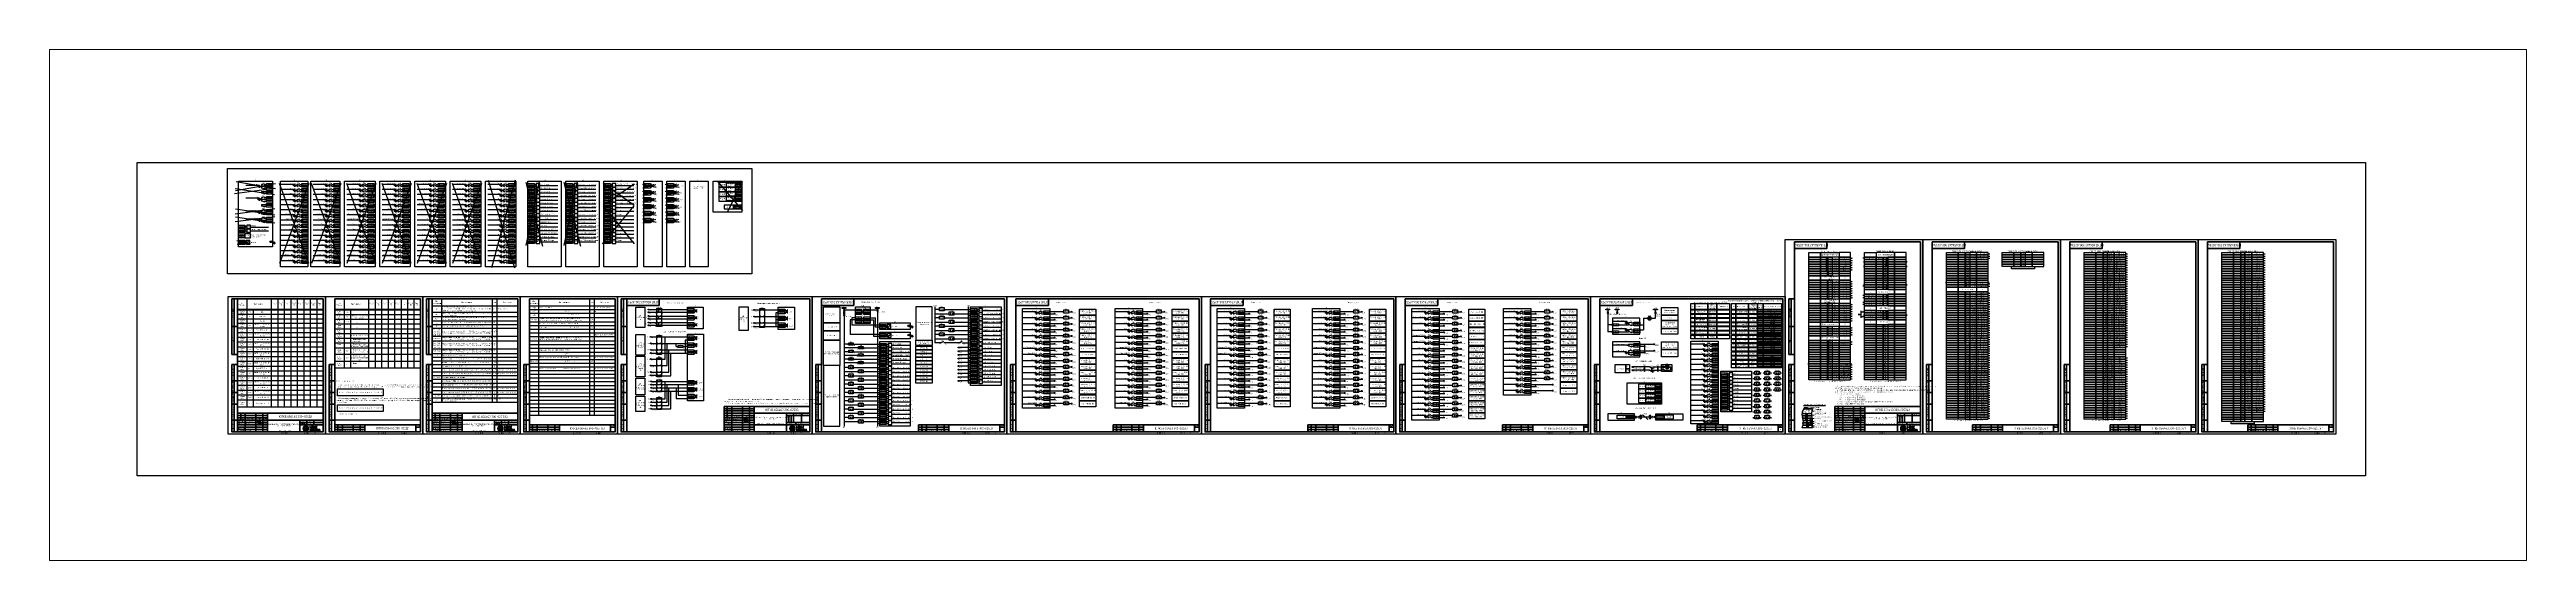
# Paper-space layout 'Э4.1_2' of a CAD drawing. Header units: millimetres. Extents: x -38 to 262, y 81 to 143.
# The model-space entities are those that its viewports show. They can reach past a viewport. Long polylines and large blocks are cut down to what shows.
import ezdxf

# ---------------------------------------------------------------- set-up
doc = ezdxf.new("R2010")
doc.units = ezdxf.units.MM
doc.styles.add('Gost_type_A', font='GOST_0.TTF')
doc.styles.get("Standard").update_dxf_attribs({"font": 'arial.ttf'})

# ---------------------------------------------------------------- blocks, each defined once
blk = doc.blocks.new('Штамп малый нижний')
at = {"lineweight": 50}
for points in [[(-185, 15), (-178, 15), (-178, 5), (-185, 5)], [(-185, 5), (-178, 5), (-178, 0), (-185, 0)], [(-178, 15), (-168, 15), (-168, 5), (-178, 5)], [(-178, 5), (-168, 5), (-168, 0), (-178, 0)], [(-168, 15), (-145, 15), (-145, 5), (-168, 5)], [(-168, 5), (-145, 5), (-145, 0), (-168, 0)], [(-145, 15), (-130, 15), (-130, 5), (-145, 5)], [(-145, 5), (-130, 5), (-130, 0), (-145, 0)], [(-130, 15), (-120, 15), (-120, 5), (-130, 5)], [(-130, 5), (-120, 5), (-120, 0), (-130, 0)], [(-120, 15), (-10, 15), (-10, 0), (-120, 0)], [(-10, 15), (0, 15), (0, 10), (-10, 10)], [(-10, 10), (0, 10), (0, 0), (-10, 0)]]:
    blk.add_lwpolyline(points, close=True, dxfattribs=at)
for points in [[(-185, 15), (-178, 15), (-178, 10), (-185, 10)], [(-185, 10), (-178, 10), (-178, 5), (-185, 5)], [(-178, 15), (-168, 15), (-168, 10), (-178, 10)], [(-178, 10), (-168, 10), (-168, 5), (-178, 5)], [(-168, 15), (-145, 15), (-145, 10), (-168, 10)], [(-168, 10), (-145, 10), (-145, 5), (-168, 5)], [(-145, 15), (-130, 15), (-130, 10), (-145, 10)], [(-145, 10), (-130, 10), (-130, 5), (-145, 5)], [(-130, 15), (-120, 15), (-120, 10), (-130, 10)], [(-130, 10), (-120, 10), (-120, 5), (-130, 5)]]:
    blk.add_lwpolyline(points, close=True)
at = {"char_height": 2.5, "style": 'Gost_type_A'}
for s, insert, width, attachment_point in [('Изм.', (-181.5, 2.5), 7, 5), ('Лист', (-173, 2.5), 10, 5), ('№ докум.', (-156.5, 2.5), 23, 5), ('Подп.', (-137.5, 2.5), 15, 5), ('Дата', (-125, 2.5), 10, 5), ('Лист', (-5, 12.5), 10, 5), ('Копировал', (-75, -2.5), 13.12, 6), ('Формат', (-30, -2.5), 13.12, 6)]:
    blk.add_mtext(s, dxfattribs=dict(at, insert=insert, width=width, attachment_point=attachment_point))
blk = doc.blocks.new('POINT')
at = {"const_width": 0.75}
blk.add_lwpolyline([(-0.375, 0, 1), (0.375, 0, 1)], format="xyb", close=True, dxfattribs=at)
blk = doc.blocks.new('Штамп угловой верхний')
at = {"lineweight": 50}
blk.add_lwpolyline([(0, 0), (70, 0), (70, -14), (0, -14)], close=True, dxfattribs=at)
blk = doc.blocks.new('Формат_А3')
blk.add_lwpolyline([(-420, 297), (0, 297), (0, 0), (-420, 0)], close=True)
at = {"lineweight": 50}
blk.add_lwpolyline([(-400, 292), (-5, 292), (-5, 5), (-400, 5)], close=True, dxfattribs=at)
blk = doc.blocks.new('Штамп левый верхний')
at = {"lineweight": 50}
for points in [[(-12, 0), (-7, 0), (-7, -60), (-12, -60)], [(-7, 0), (0, 0), (0, -60), (-7, -60)], [(-12, -60), (-7, -60), (-7, -120), (-12, -120)], [(-7, -60), (0, -60), (0, -120), (-7, -120)]]:
    blk.add_lwpolyline(points, close=True, dxfattribs=at)
at = {"char_height": 2.5, "width": 60, "attachment_point": 5, "rotation": 90, "style": 'Gost_type_A'}
for s, insert in [('Перв. примен.', (-9.5, -30)), ('Справ. №', (-9.5, -90))]:
    blk.add_mtext(s, dxfattribs=dict(at, insert=insert))
blk = doc.blocks.new('Штамп левый нижний')
at = {"lineweight": 50}
for points in [[(-12, 145), (-7, 145), (-7, 110), (-12, 110)], [(-12, 110), (-7, 110), (-7, 85), (-12, 85)], [(-7, 145), (0, 145), (0, 110), (-7, 110)], [(-7, 110), (0, 110), (0, 85), (-7, 85)], [(-12, 85), (-7, 85), (-7, 60), (-12, 60)], [(-12, 60), (-7, 60), (-7, 25), (-12, 25)], [(-7, 85), (0, 85), (0, 60), (-7, 60)], [(-7, 60), (0, 60), (0, 25), (-7, 25)], [(-12, 25), (-7, 25), (-7, 0), (-12, 0)], [(-7, 25), (0, 25), (0, 0), (-7, 0)]]:
    blk.add_lwpolyline(points, close=True, dxfattribs=at)
at = {"char_height": 2.5, "attachment_point": 5, "rotation": 90, "style": 'Gost_type_A'}
for s, insert, width in [('Подп. и дата', (-9.5, 127.5), 35), ('Инв. № дубл.', (-9.5, 97.5), 25), ('Взам. инв. №', (-9.5, 72.5), 25), ('Подп. и дата', (-9.5, 42.5), 35), ('Инв. N подл.', (-9.5, 12.5), 25)]:
    blk.add_mtext(s, dxfattribs=dict(at, insert=insert, width=width))
blk = doc.blocks.new('*U20')
at = {"lineweight": 0, "true_color": 0x00cb62}
h = blk.add_hatch(color=112, dxfattribs=at)
h.dxf.hatch_style = 1
edge = h.paths.add_edge_path()
edge.add_spline(control_points=[(-12.5, 6.1), (-15.9, 6.1), (-18.6, 3.3), (-18.6, 0)], knot_values=[1, 1, 1, 1, 2, 2, 2, 2], degree=3, periodic=0)
edge.add_spline(control_points=[(-18.6, 0), (-18.6, -3.4), (-15.9, -6.2), (-12.5, -6.2)], knot_values=[0, 0, 0, 0, 1, 1, 1, 1], degree=3, periodic=0)
edge.add_spline(control_points=[(-12.5, -6.2), (-9.1, -6.2), (-6.3, -3.4), (-6.3, 0)], knot_values=[3, 3, 3, 3, 4, 4, 4, 4], degree=3, periodic=0)
edge.add_spline(control_points=[(-6.3, 0), (-6.3, 3.3), (-9.1, 6.1), (-12.5, 6.1)], knot_values=[2, 2, 2, 2, 3, 3, 3, 3], degree=3, periodic=0)
edge = h.paths.add_edge_path(flags=16)
edge.add_spline(control_points=[(-18.2, 0), (-18.2, 3.2), (-15.7, 6), (-12.5, 6)], knot_values=[0, 0, 0, 0, 1, 1, 1, 1], degree=3, periodic=0)
edge.add_spline(control_points=[(-12.5, 6), (-9.2, 6), (-6.7, 3.2), (-6.7, 0)], knot_values=[3, 3, 3, 3, 4, 4, 4, 4], degree=3, periodic=0)
edge.add_spline(control_points=[(-6.7, 0), (-6.7, -3.3), (-9.2, -5.8), (-12.5, -5.8)], knot_values=[2, 2, 2, 2, 3, 3, 3, 3], degree=3, periodic=0)
edge.add_spline(control_points=[(-12.5, -5.8), (-15.7, -5.8), (-18.2, -3.3), (-18.2, 0)], knot_values=[1, 1, 1, 1, 2, 2, 2, 2], degree=3, periodic=0)
h = blk.add_hatch(color=112, dxfattribs=at)
h.dxf.hatch_style = 1
edge = h.paths.add_edge_path()
edge.add_spline(control_points=[(-12.5, 5.5), (-15.7, 5.5), (-18.2, 3), (-18.2, 0)], knot_values=[1, 1, 1, 1, 2, 2, 2, 2], degree=3, periodic=0)
edge.add_spline(control_points=[(-18.2, 0), (-18.2, -3.1), (-15.7, -5.6), (-12.5, -5.6)], knot_values=[0, 0, 0, 0, 1, 1, 1, 1], degree=3, periodic=0)
edge.add_spline(control_points=[(-12.5, -5.6), (-9.3, -5.6), (-6.7, -3.1), (-6.7, 0)], knot_values=[3, 3, 3, 3, 4, 4, 4, 4], degree=3, periodic=0)
edge.add_spline(control_points=[(-6.7, 0), (-6.7, 3), (-9.3, 5.5), (-12.5, 5.5)], knot_values=[2, 2, 2, 2, 3, 3, 3, 3], degree=3, periodic=0)
edge = h.paths.add_edge_path(flags=16)
edge.add_spline(control_points=[(-17.9, 0), (-17.9, 2.9), (-15.5, 5.4), (-12.5, 5.4)], knot_values=[0, 0, 0, 0, 1, 1, 1, 1], degree=3, periodic=0)
edge.add_spline(control_points=[(-12.5, 5.4), (-9.4, 5.4), (-7.1, 2.9), (-7.1, 0)], knot_values=[3, 3, 3, 3, 4, 4, 4, 4], degree=3, periodic=0)
edge.add_spline(control_points=[(-7.1, 0), (-7.1, -3), (-9.4, -5.3), (-12.5, -5.3)], knot_values=[2, 2, 2, 2, 3, 3, 3, 3], degree=3, periodic=0)
edge.add_spline(control_points=[(-12.5, -5.3), (-15.5, -5.3), (-17.9, -3), (-17.9, 0)], knot_values=[1, 1, 1, 1, 2, 2, 2, 2], degree=3, periodic=0)
h = blk.add_hatch(color=112, dxfattribs=at)
h.dxf.hatch_style = 1
edge = h.paths.add_edge_path()
edge.add_spline(control_points=[(-17.9, 0), (-17.9, -2.8), (-15.5, -5), (-12.5, -5)], knot_values=[0, 0, 0, 0, 1, 1, 1, 1], degree=3, periodic=0)
edge.add_spline(control_points=[(-12.5, -5), (-9.5, -5), (-7.1, -2.8), (-7.1, 0)], knot_values=[3, 3, 3, 3, 4, 4, 4, 4], degree=3, periodic=0)
edge.add_spline(control_points=[(-7.1, 0), (-7.1, 2.7), (-9.5, 4.9), (-12.5, 4.9)], knot_values=[2, 2, 2, 2, 3, 3, 3, 3], degree=3, periodic=0)
edge.add_spline(control_points=[(-12.5, 4.9), (-15.5, 4.9), (-17.9, 2.7), (-17.9, 0)], knot_values=[1, 1, 1, 1, 2, 2, 2, 2], degree=3, periodic=0)
edge = h.paths.add_edge_path(flags=16)
edge.add_spline(control_points=[(-17.5, 0), (-17.5, 2.6), (-15.3, 4.8), (-12.5, 4.8)], knot_values=[0, 0, 0, 0, 1, 1, 1, 1], degree=3, periodic=0)
edge.add_spline(control_points=[(-12.5, 4.8), (-9.6, 4.8), (-7.4, 2.6), (-7.4, 0)], knot_values=[3, 3, 3, 3, 4, 4, 4, 4], degree=3, periodic=0)
edge.add_spline(control_points=[(-7.4, 0), (-7.4, -2.7), (-9.6, -4.7), (-12.5, -4.7)], knot_values=[2, 2, 2, 2, 3, 3, 3, 3], degree=3, periodic=0)
edge.add_spline(control_points=[(-12.5, -4.7), (-15.3, -4.7), (-17.5, -2.7), (-17.5, 0)], knot_values=[1, 1, 1, 1, 2, 2, 2, 2], degree=3, periodic=0)
h = blk.add_hatch(color=112, dxfattribs=at)
h.dxf.hatch_style = 1
edge = h.paths.add_edge_path()
edge.add_spline(control_points=[(-7.4, 0), (-7.4, 0.3), (-7.5, 0.6), (-7.5, 0.9)], knot_values=[3, 3, 3, 3, 3.12466, 3.12466, 3.12466, 3.12466], degree=3, periodic=0)
edge.add_spline(control_points=[(-7.5, 0.9), (-8, 2.9), (-10.1, 4.4), (-12.5, 4.4)], knot_values=[2, 2, 2, 2, 2.864772, 2.864772, 2.864772, 2.864772], degree=3, periodic=0)
edge.add_spline(control_points=[(-12.5, 4.4), (-14.9, 4.4), (-16.9, 2.9), (-17.4, 0.9)], knot_values=[1.135231, 1.135231, 1.135231, 1.135231, 2, 2, 2, 2], degree=3, periodic=0)
edge.add_spline(control_points=[(-17.4, 0.9), (-17.5, 0.6), (-17.5, 0.3), (-17.5, 0)], knot_values=[0.875337, 0.875337, 0.875337, 0.875337, 1, 1, 1, 1], degree=3, periodic=0)
edge.add_spline(control_points=[(-17.5, 0), (-17.5, -0.4), (-17.5, -0.7), (-17.4, -1.1)], knot_values=[1, 1, 1, 1, 1.132178, 1.132178, 1.132178, 1.132178], degree=3, periodic=0)
edge.add_spline(control_points=[(-17.4, -1.1), (-16.9, -3), (-14.9, -4.5), (-12.5, -4.5)], knot_values=[0, 0, 0, 0, 0.858028, 0.858028, 0.858028, 0.858028], degree=3, periodic=0)
edge.add_spline(control_points=[(-12.5, -4.5), (-10.1, -4.5), (-8.1, -3), (-7.6, -1.1)], knot_values=[3.141968, 3.141968, 3.141968, 3.141968, 4, 4, 4, 4], degree=3, periodic=0)
edge.add_spline(control_points=[(-7.6, -1.1), (-7.5, -0.7), (-7.4, -0.4), (-7.4, 0)], knot_values=[2.867825, 2.867825, 2.867825, 2.867825, 3, 3, 3, 3], degree=3, periodic=0)
edge = h.paths.add_edge_path(flags=16)
edge.add_spline(control_points=[(-17.2, 0), (-17.2, 0.2), (-17.1, 0.5), (-17.1, 0.8)], knot_values=[1, 1, 1, 1, 1.132889, 1.132889, 1.132889, 1.132889], degree=3, periodic=0)
edge.add_spline(control_points=[(-17.1, 0.8), (-16.6, 2.7), (-14.8, 4.2), (-12.5, 4.2)], knot_values=[0, 0, 0, 0, 0.878882, 0.878882, 0.878882, 0.878882], degree=3, periodic=0)
edge.add_spline(control_points=[(-12.5, 4.2), (-10.1, 4.2), (-8.3, 2.7), (-7.9, 0.8)], knot_values=[3.121118, 3.121118, 3.121118, 3.121118, 4, 4, 4, 4], degree=3, periodic=0)
edge.add_spline(control_points=[(-7.9, 0.8), (-7.8, 0.5), (-7.8, 0.2), (-7.8, 0)], knot_values=[2.867111, 2.867111, 2.867111, 2.867111, 3, 3, 3, 3], degree=3, periodic=0)
edge.add_spline(control_points=[(-7.8, 0), (-7.8, -0.3), (-7.8, -0.6), (-7.9, -0.9)], knot_values=[3, 3, 3, 3, 3.139265, 3.139265, 3.139265, 3.139265], degree=3, periodic=0)
edge.add_spline(control_points=[(-7.9, -0.9), (-8.3, -2.8), (-10.2, -4.1), (-12.5, -4.1), (-14.8, -4.1), (-16.6, -2.8), (-17, -0.9)], knot_values=[1.128324, 1.128324, 1.128324, 1.128324, 2, 2, 2, 2.871676, 2.871676, 2.871676, 2.871676], degree=3, periodic=0)
edge.add_spline(control_points=[(-17, -0.9), (-17.1, -0.6), (-17.2, -0.3), (-17.2, 0)], knot_values=[0.860735, 0.860735, 0.860735, 0.860735, 1, 1, 1, 1], degree=3, periodic=0)
edge = h.paths.add_edge_path(flags=0)
edge.add_spline(control_points=[(-16.8, 0), (-16.8, 0.2), (-16.8, 0.4), (-16.7, 0.6)], knot_values=[1, 1, 1, 1, 1.129952, 1.129952, 1.129952, 1.129952], degree=3, periodic=0)
edge.add_spline(control_points=[(-16.7, 0.6), (-16.3, 2.3), (-14.6, 3.7), (-12.5, 3.7)], knot_values=[0, 0, 0, 0, 0.883348, 0.883348, 0.883348, 0.883348], degree=3, periodic=0)
edge.add_spline(control_points=[(-12.5, 3.7), (-10.3, 3.7), (-8.6, 2.3), (-8.2, 0.6)], knot_values=[3.11667, 3.11667, 3.11667, 3.11667, 4, 4, 4, 4], degree=3, periodic=0)
edge.add_spline(control_points=[(-8.2, 0.6), (-8.2, 0.4), (-8.1, 0.2), (-8.1, 0)], knot_values=[2.870028, 2.870028, 2.870028, 2.870028, 3, 3, 3, 3], degree=3, periodic=0)
edge.add_spline(control_points=[(-8.1, 0), (-8.1, -0.3), (-8.2, -0.5), (-8.2, -0.8)], knot_values=[3, 3, 3, 3, 3.135947, 3.135947, 3.135947, 3.135947], degree=3, periodic=0)
edge.add_spline(control_points=[(-8.2, -0.8), (-8.6, -2.4), (-10.3, -3.5), (-12.5, -3.5)], knot_values=[2, 2, 2, 2, 2.876458, 2.876458, 2.876458, 2.876458], degree=3, periodic=0)
edge.add_spline(control_points=[(-12.5, -3.5), (-14.6, -3.5), (-16.3, -2.4), (-16.7, -0.8)], knot_values=[1.12352, 1.12352, 1.12352, 1.12352, 2, 2, 2, 2], degree=3, periodic=0)
edge.add_spline(control_points=[(-16.7, -0.8), (-16.8, -0.5), (-16.8, -0.3), (-16.8, 0)], knot_values=[0.864077, 0.864077, 0.864077, 0.864077, 1, 1, 1, 1], degree=3, periodic=0)
edge = h.paths.add_edge_path(flags=0)
edge.add_spline(control_points=[(-16.4, 0), (-16.4, 0.1), (-16.4, 0.3), (-16.4, 0.5)], knot_values=[1, 1, 1, 1, 1.126377, 1.126377, 1.126377, 1.126377], degree=3, periodic=0)
edge.add_spline(control_points=[(-16.4, 0.5), (-16, 1.9), (-14.5, 3.1), (-12.5, 3.1)], knot_values=[0, 0, 0, 0, 0.888928, 0.888928, 0.888928, 0.888928], degree=3, periodic=0)
edge.add_spline(control_points=[(-12.5, 3.1), (-10.5, 3.1), (-8.9, 1.9), (-8.6, 0.5)], knot_values=[3.111075, 3.111075, 3.111075, 3.111075, 4, 4, 4, 4], degree=3, periodic=0)
edge.add_spline(control_points=[(-8.6, 0.5), (-8.5, 0.3), (-8.5, 0.1), (-8.5, 0)], knot_values=[2.87362, 2.87362, 2.87362, 2.87362, 3, 3, 3, 3], degree=3, periodic=0)
edge.add_spline(control_points=[(-8.5, 0), (-8.5, -0.2), (-8.5, -0.4), (-8.6, -0.6)], knot_values=[3, 3, 3, 3, 3.131788, 3.131788, 3.131788, 3.131788], degree=3, periodic=0)
edge.add_spline(control_points=[(-8.6, -0.6), (-8.9, -2), (-10.5, -3), (-12.5, -3)], knot_values=[2, 2, 2, 2, 2.882553, 2.882553, 2.882553, 2.882553], degree=3, periodic=0)
edge.add_spline(control_points=[(-12.5, -3), (-14.5, -3), (-16, -2), (-16.3, -0.6)], knot_values=[1.117444, 1.117444, 1.117444, 1.117444, 2, 2, 2, 2], degree=3, periodic=0)
edge.add_spline(control_points=[(-16.3, -0.6), (-16.4, -0.4), (-16.4, -0.2), (-16.4, 0)], knot_values=[0.868215, 0.868215, 0.868215, 0.868215, 1, 1, 1, 1], degree=3, periodic=0)
edge = h.paths.add_edge_path(flags=0)
edge.add_spline(control_points=[(-16, -0.5), (-16, -0.3), (-16.1, -0.2), (-16.1, 0), (-16.1, 0.1), (-16, 0.2), (-16, 0.4)], knot_values=[0.873534, 0.873534, 0.873534, 0.873534, 1, 1, 1, 1.12176, 1.12176, 1.12176, 1.12176], degree=3, periodic=0)
edge.add_spline(control_points=[(-16, 0.4), (-15.7, 1.5), (-14.3, 2.5), (-12.5, 2.5), (-10.6, 2.5), (-9.2, 1.5), (-8.9, 0.4)], knot_values=[3.103684, 3.103684, 3.103684, 3.103684, 3.999991, 3.999991, 3.999991, 4.896306, 4.896306, 4.896306, 4.896306], degree=3, periodic=0)
edge.add_spline(control_points=[(-8.9, 0.4), (-8.9, 0.2), (-8.9, 0.1), (-8.9, 0), (-8.9, -0.2), (-8.9, -0.3), (-8.9, -0.5)], knot_values=[2.878251, 2.878251, 2.878251, 2.878251, 3, 3, 3, 3.126453, 3.126453, 3.126453, 3.126453], degree=3, periodic=0)
edge.add_spline(control_points=[(-8.9, -0.5), (-9.2, -1.6), (-10.6, -2.4), (-12.5, -2.4), (-14.3, -2.4), (-15.7, -1.6), (-16, -0.5)], knot_values=[1.109435, 1.109435, 1.109435, 1.109435, 2.000012, 2.000012, 2.000012, 2.890577, 2.890577, 2.890577, 2.890577], degree=3, periodic=0)
edge = h.paths.add_edge_path(flags=0)
edge.add_spline(control_points=[(-15.7, 0), (-15.7, 0.1), (-15.7, 0.2), (-15.6, 0.3)], knot_values=[1, 1, 1, 1, 1.121318, 1.121318, 1.121318, 1.121318], degree=3, periodic=0)
edge.add_spline(control_points=[(-15.6, 0.3), (-15.4, 1.2), (-14.1, 1.9), (-12.5, 1.9)], knot_values=[0, 0, 0, 0, 0.9007, 0.9007, 0.9007, 0.9007], degree=3, periodic=0)
edge.add_spline(control_points=[(-12.5, 1.9), (-10.8, 1.9), (-9.5, 1.2), (-9.3, 0.3)], knot_values=[3.099305, 3.099305, 3.099305, 3.099305, 4, 4, 4, 4], degree=3, periodic=0)
edge.add_spline(control_points=[(-9.3, 0.3), (-9.3, 0.2), (-9.2, 0.1), (-9.2, 0)], knot_values=[2.878676, 2.878676, 2.878676, 2.878676, 3, 3, 3, 3], degree=3, periodic=0)
edge.add_spline(control_points=[(-9.2, 0), (-9.2, -0.2), (-9.3, -0.3), (-9.3, -0.4)], knot_values=[3, 3, 3, 3, 3.126159, 3.126159, 3.126159, 3.126159], degree=3, periodic=0)
edge.add_spline(control_points=[(-9.3, -0.4), (-9.5, -1.2), (-10.8, -1.8), (-12.5, -1.8), (-14.1, -1.8), (-15.4, -1.2), (-15.6, -0.4)], knot_values=[1.105344, 1.105344, 1.105344, 1.105344, 1.999995, 1.999995, 1.999995, 2.89465, 2.89465, 2.89465, 2.89465], degree=3, periodic=0)
edge.add_spline(control_points=[(-15.6, -0.4), (-15.7, -0.3), (-15.7, -0.2), (-15.7, 0)], knot_values=[0.873848, 0.873848, 0.873848, 0.873848, 1, 1, 1, 1], degree=3, periodic=0)
edge = h.paths.add_edge_path(flags=0)
edge.add_spline(control_points=[(-15.3, 0), (-15.3, 0), (-15.3, 0.1), (-15.3, 0.2)], knot_values=[1, 1, 1, 1, 1.112633, 1.112633, 1.112633, 1.112633], degree=3, periodic=0)
edge.add_spline(control_points=[(-15.3, 0.2), (-15.1, 0.8), (-13.9, 1.4), (-12.5, 1.4)], knot_values=[0, 0, 0, 0, 0.904875, 0.904875, 0.904875, 0.904875], degree=3, periodic=0)
edge.add_spline(control_points=[(-12.5, 1.4), (-11, 1.4), (-9.9, 0.8), (-9.6, 0.2)], knot_values=[3.095133, 3.095133, 3.095133, 3.095133, 4, 4, 4, 4], degree=3, periodic=0)
edge.add_spline(control_points=[(-9.6, 0.2), (-9.6, 0.1), (-9.6, 0), (-9.6, 0)], knot_values=[2.887357, 2.887357, 2.887357, 2.887357, 3, 3, 3, 3], degree=3, periodic=0)
edge.add_spline(control_points=[(-9.6, 0), (-9.6, -0.1), (-9.6, -0.2), (-9.7, -0.3)], knot_values=[3, 3, 3, 3, 3.117814, 3.117814, 3.117814, 3.117814], degree=3, periodic=0)
edge.add_spline(control_points=[(-9.7, -0.3), (-9.9, -0.9), (-11, -1.2), (-12.5, -1.2)], knot_values=[2, 2, 2, 2, 2.897768, 2.897768, 2.897768, 2.897768], degree=3, periodic=0)
edge.add_spline(control_points=[(-12.5, -1.2), (-13.9, -1.2), (-15.1, -0.9), (-15.3, -0.3)], knot_values=[1.102221, 1.102221, 1.102221, 1.102221, 2, 2, 2, 2], degree=3, periodic=0)
edge.add_spline(control_points=[(-15.3, -0.3), (-15.3, -0.2), (-15.3, -0.1), (-15.3, 0)], knot_values=[0.882198, 0.882198, 0.882198, 0.882198, 1, 1, 1, 1], degree=3, periodic=0)
edge = h.paths.add_edge_path(flags=0)
edge.add_spline(control_points=[(-15, 0), (-15, 0), (-15, 0), (-14.9, 0)], knot_values=[0.901648, 0.901648, 0.901648, 0.901648, 1, 1, 1, 1], degree=3, periodic=0)
edge.add_spline(control_points=[(-14.9, 0), (-14.8, 0.4), (-13.9, 0.8), (-12.5, 0.8)], knot_values=[0, 0, 0, 0, 0.912829, 0.912829, 0.912829, 0.912829], degree=3, periodic=0)
edge.add_spline(control_points=[(-12.5, 0.8), (-11.1, 0.8), (-10.2, 0.4), (-10, 0)], knot_values=[3.087219, 3.087219, 3.087219, 3.087219, 4, 4, 4, 4], degree=3, periodic=0)
edge.add_spline(control_points=[(-10, 0), (-10, 0), (-10, 0), (-10, 0)], knot_values=[3, 3, 3, 3, 3.098413, 3.098413, 3.098413, 3.098413], degree=3, periodic=0)
edge.add_spline(control_points=[(-10, 0), (-10, -0.1), (-10, -0.1), (-10, -0.1)], knot_values=[2.896056, 2.896056, 2.896056, 2.896056, 3, 3, 3, 3], degree=3, periodic=0)
edge.add_spline(control_points=[(-10, -0.1), (-10.2, -0.4), (-11.1, -0.7), (-12.5, -0.7)], knot_values=[2, 2, 2, 2, 2.903474, 2.903474, 2.903474, 2.903474], degree=3, periodic=0)
edge.add_spline(control_points=[(-12.5, -0.7), (-13.8, -0.7), (-14.8, -0.4), (-14.9, -0.1)], knot_values=[1.096469, 1.096469, 1.096469, 1.096469, 2, 2, 2, 2], degree=3, periodic=0)
edge.add_spline(control_points=[(-14.9, -0.1), (-15, -0.1), (-15, -0.1), (-15, 0)], knot_values=[1, 1, 1, 1, 1.103878, 1.103878, 1.103878, 1.103878], degree=3, periodic=0)
edge = h.paths.add_edge_path(flags=0)
edge.add_spline(control_points=[(-14.6, 0), (-14.6, 0), (-13.3, 0.1), (-12.5, 0.1)], knot_values=[1, 1, 1, 1, 2, 2, 2, 2], degree=3, periodic=0)
edge.add_spline(control_points=[(-12.5, 0.1), (-11.7, 0.1), (-10.4, 0), (-10.4, 0)], knot_values=[2, 2, 2, 2, 3, 3, 3, 3], degree=3, periodic=0)
edge.add_spline(control_points=[(-10.4, 0), (-10.4, -0.1), (-11.7, -0.2), (-12.5, -0.2)], knot_values=[3, 3, 3, 3, 4, 4, 4, 4], degree=3, periodic=0)
edge.add_spline(control_points=[(-12.5, -0.2), (-13.3, -0.2), (-14.6, -0.1), (-14.6, 0)], knot_values=[0, 0, 0, 0, 1, 1, 1, 1], degree=3, periodic=0)
h = blk.add_hatch(color=112, dxfattribs=at)
h.dxf.hatch_style = 1
edge = h.paths.add_edge_path()
edge.add_spline(control_points=[(-16.7, 0.6), (-16.3, 2.3), (-14.6, 3.7), (-12.5, 3.7)], knot_values=[0, 0, 0, 0, 0.883348, 0.883348, 0.883348, 0.883348], degree=3, periodic=0)
edge.add_spline(control_points=[(-12.5, 3.7), (-10.3, 3.7), (-8.6, 2.3), (-8.2, 0.6)], knot_values=[3.11667, 3.11667, 3.11667, 3.11667, 4, 4, 4, 4], degree=3, periodic=0)
edge.add_spline(control_points=[(-8.2, 0.6), (-8.2, 0.4), (-8.1, 0.2), (-8.1, 0)], knot_values=[2.870028, 2.870028, 2.870028, 2.870028, 3, 3, 3, 3], degree=3, periodic=0)
edge.add_spline(control_points=[(-8.1, 0), (-8.1, -0.3), (-8.2, -0.5), (-8.2, -0.8)], knot_values=[3, 3, 3, 3, 3.135947, 3.135947, 3.135947, 3.135947], degree=3, periodic=0)
edge.add_spline(control_points=[(-8.2, -0.8), (-8.6, -2.4), (-10.3, -3.5), (-12.5, -3.5)], knot_values=[2, 2, 2, 2, 2.876458, 2.876458, 2.876458, 2.876458], degree=3, periodic=0)
edge.add_spline(control_points=[(-12.5, -3.5), (-13.9, -3.5), (-15.1, -3.1), (-15.8, -2.3)], knot_values=[1.431996, 1.431996, 1.431996, 1.431996, 2, 2, 2, 2], degree=3, periodic=0)
edge.add_line((-15.8, -2.3), (-16.1, -2.5))
edge.add_spline(control_points=[(-16.1, -2.5), (-15.3, -3.3), (-13.9, -3.9), (-12.5, -3.9)], knot_values=[0, 0, 0, 0, 0.570003, 0.570003, 0.570003, 0.570003], degree=3, periodic=0)
edge.add_spline(control_points=[(-12.5, -3.9), (-10.2, -3.9), (-8.4, -2.6), (-7.9, -0.9)], knot_values=[3.139265, 3.139265, 3.139265, 3.139265, 4, 4, 4, 4], degree=3, periodic=0)
edge.add_spline(control_points=[(-7.9, -0.9), (-7.8, -0.6), (-7.8, -0.3), (-7.8, 0), (-7.8, 0.2), (-7.8, 0.5), (-7.9, 0.8)], knot_values=[2.871676, 2.871676, 2.871676, 2.871676, 3, 3, 3, 3.121118, 3.121118, 3.121118, 3.121118], degree=3, periodic=0)
edge.add_spline(control_points=[(-7.9, 0.8), (-8.3, 2.5), (-10.2, 3.8), (-12.5, 3.8)], knot_values=[2, 2, 2, 2, 2.867111, 2.867111, 2.867111, 2.867111], degree=3, periodic=0)
edge.add_spline(control_points=[(-12.5, 3.8), (-14.7, 3.8), (-16.6, 2.5), (-17.1, 0.8)], knot_values=[1.132889, 1.132889, 1.132889, 1.132889, 2, 2, 2, 2], degree=3, periodic=0)
edge.add_spline(control_points=[(-17.1, 0.8), (-17.1, 0.5), (-17.1, 0.2), (-17.1, 0), (-17.1, -0.3), (-17.1, -0.6), (-17, -0.9)], knot_values=[0.878882, 0.878882, 0.878882, 0.878882, 1, 1, 1, 1.128324, 1.128324, 1.128324, 1.128324], degree=3, periodic=0)
edge.add_spline(control_points=[(-17, -0.9), (-16.9, -1.5), (-16.6, -2), (-16.1, -2.5)], knot_values=[0.570003, 0.570003, 0.570003, 0.570003, 0.860735, 0.860735, 0.860735, 0.860735], degree=3, periodic=0)
edge.add_line((-16.1, -2.5), (-15.8, -2.3))
edge.add_spline(control_points=[(-15.8, -2.3), (-16.3, -1.8), (-16.6, -1.3), (-16.7, -0.8)], knot_values=[1.12352, 1.12352, 1.12352, 1.12352, 1.431996, 1.431996, 1.431996, 1.431996], degree=3, periodic=0)
edge.add_spline(control_points=[(-16.7, -0.8), (-16.8, -0.5), (-16.8, -0.3), (-16.8, 0)], knot_values=[0.864077, 0.864077, 0.864077, 0.864077, 1, 1, 1, 1], degree=3, periodic=0)
edge.add_spline(control_points=[(-16.8, 0), (-16.8, 0.2), (-16.8, 0.4), (-16.7, 0.6)], knot_values=[1, 1, 1, 1, 1.129952, 1.129952, 1.129952, 1.129952], degree=3, periodic=0)
h = blk.add_hatch(color=112, dxfattribs=at)
h.dxf.hatch_style = 1
edge = h.paths.add_edge_path()
edge.add_spline(control_points=[(-16.8, 0), (-16.8, -0.3), (-16.7, -0.5), (-16.7, -0.8)], knot_values=[1, 1, 1, 1, 1.12352, 1.12352, 1.12352, 1.12352], degree=3, periodic=0)
edge.add_spline(control_points=[(-16.7, -0.8), (-16.3, -2.2), (-14.5, -3.3), (-12.5, -3.3)], knot_values=[0, 0, 0, 0, 0.864077, 0.864077, 0.864077, 0.864077], degree=3, periodic=0)
edge.add_spline(control_points=[(-12.5, -3.3), (-10.4, -3.3), (-8.7, -2.2), (-8.2, -0.8)], knot_values=[3.135947, 3.135947, 3.135947, 3.135947, 4, 4, 4, 4], degree=3, periodic=0)
edge.add_spline(control_points=[(-8.2, -0.8), (-8.2, -0.5), (-8.2, -0.3), (-8.2, 0)], knot_values=[2.876458, 2.876458, 2.876458, 2.876458, 3, 3, 3, 3], degree=3, periodic=0)
edge.add_spline(control_points=[(-8.2, 0), (-8.2, 0.2), (-8.2, 0.4), (-8.2, 0.6)], knot_values=[3, 3, 3, 3, 3.11667, 3.11667, 3.11667, 3.11667], degree=3, periodic=0)
edge.add_spline(control_points=[(-8.2, 0.6), (-8.7, 2.1), (-10.4, 3.2), (-12.5, 3.2)], knot_values=[2, 2, 2, 2, 2.870028, 2.870028, 2.870028, 2.870028], degree=3, periodic=0)
edge.add_spline(control_points=[(-12.5, 3.2), (-14.5, 3.2), (-16.3, 2.1), (-16.7, 0.6)], knot_values=[1.129952, 1.129952, 1.129952, 1.129952, 2, 2, 2, 2], degree=3, periodic=0)
edge.add_spline(control_points=[(-16.7, 0.6), (-16.8, 0.4), (-16.8, 0.2), (-16.8, 0)], knot_values=[0.883348, 0.883348, 0.883348, 0.883348, 1, 1, 1, 1], degree=3, periodic=0)
edge = h.paths.add_edge_path(flags=16)
edge.add_spline(control_points=[(-16.4, 0), (-16.4, 0.1), (-16.4, 0.3), (-16.4, 0.5)], knot_values=[1, 1, 1, 1, 1.126377, 1.126377, 1.126377, 1.126377], degree=3, periodic=0)
edge.add_spline(control_points=[(-16.4, 0.5), (-16, 1.9), (-14.5, 3.1), (-12.5, 3.1)], knot_values=[0, 0, 0, 0, 0.888928, 0.888928, 0.888928, 0.888928], degree=3, periodic=0)
edge.add_spline(control_points=[(-12.5, 3.1), (-10.5, 3.1), (-8.9, 1.9), (-8.6, 0.5)], knot_values=[3.111075, 3.111075, 3.111075, 3.111075, 4, 4, 4, 4], degree=3, periodic=0)
edge.add_spline(control_points=[(-8.6, 0.5), (-8.5, 0.3), (-8.5, 0.1), (-8.5, 0)], knot_values=[2.87362, 2.87362, 2.87362, 2.87362, 3, 3, 3, 3], degree=3, periodic=0)
edge.add_spline(control_points=[(-8.5, 0), (-8.5, -0.2), (-8.5, -0.4), (-8.6, -0.6)], knot_values=[3, 3, 3, 3, 3.131788, 3.131788, 3.131788, 3.131788], degree=3, periodic=0)
edge.add_spline(control_points=[(-8.6, -0.6), (-8.9, -2), (-10.5, -3), (-12.5, -3)], knot_values=[2, 2, 2, 2, 2.882553, 2.882553, 2.882553, 2.882553], degree=3, periodic=0)
edge.add_spline(control_points=[(-12.5, -3), (-14.5, -3), (-16, -2), (-16.3, -0.6)], knot_values=[1.117444, 1.117444, 1.117444, 1.117444, 2, 2, 2, 2], degree=3, periodic=0)
edge.add_spline(control_points=[(-16.3, -0.6), (-16.4, -0.4), (-16.4, -0.2), (-16.4, 0)], knot_values=[0.868215, 0.868215, 0.868215, 0.868215, 1, 1, 1, 1], degree=3, periodic=0)
edge = h.paths.add_edge_path(flags=0)
edge.add_spline(control_points=[(-16, -0.5), (-16, -0.3), (-16.1, -0.2), (-16.1, 0), (-16.1, 0.1), (-16, 0.2), (-16, 0.4)], knot_values=[0.873534, 0.873534, 0.873534, 0.873534, 1, 1, 1, 1.12176, 1.12176, 1.12176, 1.12176], degree=3, periodic=0)
edge.add_spline(control_points=[(-16, 0.4), (-15.7, 1.5), (-14.3, 2.5), (-12.5, 2.5), (-10.6, 2.5), (-9.2, 1.5), (-8.9, 0.4)], knot_values=[3.103684, 3.103684, 3.103684, 3.103684, 3.999991, 3.999991, 3.999991, 4.896306, 4.896306, 4.896306, 4.896306], degree=3, periodic=0)
edge.add_spline(control_points=[(-8.9, 0.4), (-8.9, 0.2), (-8.9, 0.1), (-8.9, 0), (-8.9, -0.2), (-8.9, -0.3), (-8.9, -0.5)], knot_values=[2.878251, 2.878251, 2.878251, 2.878251, 3, 3, 3, 3.126453, 3.126453, 3.126453, 3.126453], degree=3, periodic=0)
edge.add_spline(control_points=[(-8.9, -0.5), (-9.2, -1.6), (-10.6, -2.4), (-12.5, -2.4), (-14.3, -2.4), (-15.7, -1.6), (-16, -0.5)], knot_values=[1.109435, 1.109435, 1.109435, 1.109435, 2.000012, 2.000012, 2.000012, 2.890577, 2.890577, 2.890577, 2.890577], degree=3, periodic=0)
edge = h.paths.add_edge_path(flags=0)
edge.add_spline(control_points=[(-15.7, 0), (-15.7, 0.1), (-15.7, 0.2), (-15.6, 0.3)], knot_values=[1, 1, 1, 1, 1.121318, 1.121318, 1.121318, 1.121318], degree=3, periodic=0)
edge.add_spline(control_points=[(-15.6, 0.3), (-15.4, 1.2), (-14.1, 1.9), (-12.5, 1.9)], knot_values=[0, 0, 0, 0, 0.9007, 0.9007, 0.9007, 0.9007], degree=3, periodic=0)
edge.add_spline(control_points=[(-12.5, 1.9), (-10.8, 1.9), (-9.5, 1.2), (-9.3, 0.3)], knot_values=[3.099305, 3.099305, 3.099305, 3.099305, 4, 4, 4, 4], degree=3, periodic=0)
edge.add_spline(control_points=[(-9.3, 0.3), (-9.3, 0.2), (-9.2, 0.1), (-9.2, 0)], knot_values=[2.878676, 2.878676, 2.878676, 2.878676, 3, 3, 3, 3], degree=3, periodic=0)
edge.add_spline(control_points=[(-9.2, 0), (-9.2, -0.2), (-9.3, -0.3), (-9.3, -0.4)], knot_values=[3, 3, 3, 3, 3.126159, 3.126159, 3.126159, 3.126159], degree=3, periodic=0)
edge.add_spline(control_points=[(-9.3, -0.4), (-9.5, -1.2), (-10.8, -1.8), (-12.5, -1.8), (-14.1, -1.8), (-15.4, -1.2), (-15.6, -0.4)], knot_values=[1.105344, 1.105344, 1.105344, 1.105344, 1.999995, 1.999995, 1.999995, 2.89465, 2.89465, 2.89465, 2.89465], degree=3, periodic=0)
edge.add_spline(control_points=[(-15.6, -0.4), (-15.7, -0.3), (-15.7, -0.2), (-15.7, 0)], knot_values=[0.873848, 0.873848, 0.873848, 0.873848, 1, 1, 1, 1], degree=3, periodic=0)
edge = h.paths.add_edge_path(flags=0)
edge.add_spline(control_points=[(-15.3, 0.2), (-15.1, 0.8), (-13.9, 1.4), (-12.5, 1.4)], knot_values=[0, 0, 0, 0, 0.904875, 0.904875, 0.904875, 0.904875], degree=3, periodic=0)
edge.add_spline(control_points=[(-12.5, 1.4), (-11, 1.4), (-9.9, 0.8), (-9.6, 0.2)], knot_values=[3.095133, 3.095133, 3.095133, 3.095133, 4, 4, 4, 4], degree=3, periodic=0)
edge.add_spline(control_points=[(-9.6, 0.2), (-9.6, 0.1), (-9.6, 0), (-9.6, 0)], knot_values=[2.887357, 2.887357, 2.887357, 2.887357, 3, 3, 3, 3], degree=3, periodic=0)
edge.add_spline(control_points=[(-9.7, -0.3), (-9.6, -0.2), (-9.6, -0.1), (-9.6, 0)], knot_values=[3, 3, 3, 3, 3.117814, 3.117814, 3.117814, 3.117814], degree=3, periodic=0)
edge.add_spline(control_points=[(-9.7, -0.3), (-9.9, -0.9), (-11, -1.2), (-12.5, -1.2)], knot_values=[2, 2, 2, 2, 2.897768, 2.897768, 2.897768, 2.897768], degree=3, periodic=0)
edge.add_spline(control_points=[(-12.5, -1.2), (-13.9, -1.2), (-15.1, -0.9), (-15.3, -0.3)], knot_values=[1.102221, 1.102221, 1.102221, 1.102221, 2, 2, 2, 2], degree=3, periodic=0)
edge.add_spline(control_points=[(-15.3, 0), (-15.3, -0.1), (-15.3, -0.2), (-15.3, -0.3)], knot_values=[0.882198, 0.882198, 0.882198, 0.882198, 1, 1, 1, 1], degree=3, periodic=0)
edge.add_spline(control_points=[(-15.3, 0), (-15.3, 0), (-15.3, 0.1), (-15.3, 0.2)], knot_values=[1, 1, 1, 1, 1.112633, 1.112633, 1.112633, 1.112633], degree=3, periodic=0)
edge = h.paths.add_edge_path(flags=0)
edge.add_spline(control_points=[(-12.5, 0.4), (-13.3, 0.4), (-14.7, 0.3), (-14.9, 0)], knot_values=[0, 0, 0, 0, 0.901648, 0.901648, 0.901648, 0.901648], degree=3, periodic=0)
edge.add_spline(control_points=[(-14.9, 0), (-14.8, 0.4), (-13.9, 0.8), (-12.5, 0.8)], knot_values=[0, 0, 0, 0, 0.912829, 0.912829, 0.912829, 0.912829], degree=3, periodic=0)
edge.add_spline(control_points=[(-12.5, 0.8), (-11.1, 0.8), (-10.2, 0.4), (-10, 0)], knot_values=[3.087219, 3.087219, 3.087219, 3.087219, 4, 4, 4, 4], degree=3, periodic=0)
edge.add_spline(control_points=[(-10, 0), (-10, 0), (-10, 0), (-10, 0)], knot_values=[3, 3, 3, 3, 3.098413, 3.098413, 3.098413, 3.098413], degree=3, periodic=0)
edge.add_spline(control_points=[(-10, 0), (-10, -0.1), (-10, -0.1), (-10, -0.1)], knot_values=[2.896056, 2.896056, 2.896056, 2.896056, 3, 3, 3, 3], degree=3, periodic=0)
edge.add_spline(control_points=[(-12.5, -0.4), (-11.6, -0.4), (-10.3, -0.4), (-10, -0.1)], knot_values=[2, 2, 2, 2, 2.896056, 2.896056, 2.896056, 2.896056], degree=3, periodic=0)
edge.add_spline(control_points=[(-10, -0.1), (-10.2, -0.4), (-11.1, -0.7), (-12.5, -0.7)], knot_values=[2, 2, 2, 2, 2.903474, 2.903474, 2.903474, 2.903474], degree=3, periodic=0)
edge.add_spline(control_points=[(-12.5, -0.7), (-13.8, -0.7), (-14.8, -0.4), (-14.9, -0.1)], knot_values=[1.096469, 1.096469, 1.096469, 1.096469, 2, 2, 2, 2], degree=3, periodic=0)
edge.add_spline(control_points=[(-14.9, -0.1), (-15, -0.1), (-15, -0.1), (-15, 0)], knot_values=[1, 1, 1, 1, 1.103878, 1.103878, 1.103878, 1.103878], degree=3, periodic=0)
edge.add_spline(control_points=[(-15, 0), (-15, 0), (-15, 0), (-14.9, 0)], knot_values=[0.901648, 0.901648, 0.901648, 0.901648, 1, 1, 1, 1], degree=3, periodic=0)
edge = h.paths.add_edge_path(flags=0)
edge.add_spline(control_points=[(-14.6, 0), (-14.6, 0), (-13.3, 0.1), (-12.5, 0.1)], knot_values=[1, 1, 1, 1, 2, 2, 2, 2], degree=3, periodic=0)
edge.add_spline(control_points=[(-12.5, 0.1), (-11.7, 0.1), (-10.4, 0), (-10.4, 0)], knot_values=[2, 2, 2, 2, 3, 3, 3, 3], degree=3, periodic=0)
edge.add_spline(control_points=[(-10.4, 0), (-10.4, -0.1), (-11.7, -0.2), (-12.5, -0.2)], knot_values=[3, 3, 3, 3, 4, 4, 4, 4], degree=3, periodic=0)
edge.add_spline(control_points=[(-12.5, -0.2), (-13.3, -0.2), (-14.6, -0.1), (-14.6, 0)], knot_values=[0, 0, 0, 0, 1, 1, 1, 1], degree=3, periodic=0)
h = blk.add_hatch(color=112, dxfattribs=at)
h.dxf.hatch_style = 1
edge = h.paths.add_edge_path()
edge.add_spline(control_points=[(-16.4, 0.5), (-16.4, 0.3), (-16.4, 0.1), (-16.4, 0)], knot_values=[0.888928, 0.888928, 0.888928, 0.888928, 1, 1, 1, 1], degree=3, periodic=0)
edge.add_spline(control_points=[(-16.4, 0), (-16.4, -0.2), (-16.4, -0.4), (-16.3, -0.6)], knot_values=[1, 1, 1, 1, 1.117444, 1.117444, 1.117444, 1.117444], degree=3, periodic=0)
edge.add_spline(control_points=[(-16.3, -0.6), (-16, -1.8), (-14.4, -2.7), (-12.5, -2.7)], knot_values=[0, 0, 0, 0, 0.868215, 0.868215, 0.868215, 0.868215], degree=3, periodic=0)
edge.add_spline(control_points=[(-12.5, -2.7), (-10.6, -2.7), (-9, -1.8), (-8.6, -0.6)], knot_values=[3.131788, 3.131788, 3.131788, 3.131788, 4, 4, 4, 4], degree=3, periodic=0)
edge.add_spline(control_points=[(-8.6, -0.6), (-8.6, -0.4), (-8.5, -0.2), (-8.5, 0)], knot_values=[2.882553, 2.882553, 2.882553, 2.882553, 3, 3, 3, 3], degree=3, periodic=0)
edge.add_spline(control_points=[(-8.5, 0), (-8.5, 0.1), (-8.5, 0.3), (-8.6, 0.5)], knot_values=[3, 3, 3, 3, 3.111075, 3.111075, 3.111075, 3.111075], degree=3, periodic=0)
edge.add_spline(control_points=[(-8.6, 0.5), (-9, 1.7), (-10.6, 2.6), (-12.5, 2.6)], knot_values=[2, 2, 2, 2, 2.87362, 2.87362, 2.87362, 2.87362], degree=3, periodic=0)
edge.add_spline(control_points=[(-12.5, 2.6), (-14.4, 2.6), (-16, 1.7), (-16.4, 0.5)], knot_values=[1.126377, 1.126377, 1.126377, 1.126377, 2, 2, 2, 2], degree=3, periodic=0)
edge = h.paths.add_edge_path(flags=16)
edge.add_spline(control_points=[(-16, 0.4), (-15.7, 1.5), (-14.3, 2.5), (-12.5, 2.5), (-10.6, 2.5), (-9.2, 1.5), (-8.9, 0.4)], knot_values=[3.103684, 3.103684, 3.103684, 3.103684, 3.999991, 3.999991, 3.999991, 4.896306, 4.896306, 4.896306, 4.896306], degree=3, periodic=0)
edge.add_spline(control_points=[(-8.9, 0.4), (-8.9, 0.2), (-8.9, 0.1), (-8.9, 0), (-8.9, -0.2), (-8.9, -0.3), (-8.9, -0.5)], knot_values=[2.878251, 2.878251, 2.878251, 2.878251, 3, 3, 3, 3.126453, 3.126453, 3.126453, 3.126453], degree=3, periodic=0)
edge.add_spline(control_points=[(-8.9, -0.5), (-9.2, -1.6), (-10.6, -2.4), (-12.5, -2.4), (-14.3, -2.4), (-15.7, -1.6), (-16, -0.5)], knot_values=[1.109435, 1.109435, 1.109435, 1.109435, 2.000012, 2.000012, 2.000012, 2.890577, 2.890577, 2.890577, 2.890577], degree=3, periodic=0)
edge.add_spline(control_points=[(-16, -0.5), (-16, -0.3), (-16.1, -0.2), (-16.1, 0), (-16.1, 0.1), (-16, 0.2), (-16, 0.4)], knot_values=[0.873534, 0.873534, 0.873534, 0.873534, 1, 1, 1, 1.12176, 1.12176, 1.12176, 1.12176], degree=3, periodic=0)
edge = h.paths.add_edge_path(flags=0)
edge.add_spline(control_points=[(-15.6, 0.3), (-15.4, 1.2), (-14.1, 1.9), (-12.5, 1.9)], knot_values=[0, 0, 0, 0, 0.9007, 0.9007, 0.9007, 0.9007], degree=3, periodic=0)
edge.add_spline(control_points=[(-12.5, 1.9), (-10.8, 1.9), (-9.5, 1.2), (-9.3, 0.3)], knot_values=[3.099305, 3.099305, 3.099305, 3.099305, 4, 4, 4, 4], degree=3, periodic=0)
edge.add_spline(control_points=[(-9.3, 0.3), (-9.3, 0.2), (-9.2, 0.1), (-9.2, 0)], knot_values=[2.878676, 2.878676, 2.878676, 2.878676, 3, 3, 3, 3], degree=3, periodic=0)
edge.add_spline(control_points=[(-9.2, 0), (-9.2, -0.2), (-9.3, -0.3), (-9.3, -0.4)], knot_values=[3, 3, 3, 3, 3.126159, 3.126159, 3.126159, 3.126159], degree=3, periodic=0)
edge.add_spline(control_points=[(-9.3, -0.4), (-9.5, -1.2), (-10.8, -1.8), (-12.5, -1.8), (-14.1, -1.8), (-15.4, -1.2), (-15.6, -0.4)], knot_values=[1.105344, 1.105344, 1.105344, 1.105344, 1.999995, 1.999995, 1.999995, 2.89465, 2.89465, 2.89465, 2.89465], degree=3, periodic=0)
edge.add_spline(control_points=[(-15.6, -0.4), (-15.7, -0.3), (-15.7, -0.2), (-15.7, 0)], knot_values=[0.873848, 0.873848, 0.873848, 0.873848, 1, 1, 1, 1], degree=3, periodic=0)
edge.add_spline(control_points=[(-15.7, 0), (-15.7, 0.1), (-15.7, 0.2), (-15.6, 0.3)], knot_values=[1, 1, 1, 1, 1.121318, 1.121318, 1.121318, 1.121318], degree=3, periodic=0)
edge = h.paths.add_edge_path(flags=0)
edge.add_spline(control_points=[(-15.3, 0.2), (-15.1, 0.8), (-13.9, 1.4), (-12.5, 1.4)], knot_values=[0, 0, 0, 0, 0.904875, 0.904875, 0.904875, 0.904875], degree=3, periodic=0)
edge.add_spline(control_points=[(-12.5, 1.4), (-11, 1.4), (-9.9, 0.8), (-9.6, 0.2)], knot_values=[3.095133, 3.095133, 3.095133, 3.095133, 4, 4, 4, 4], degree=3, periodic=0)
edge.add_spline(control_points=[(-9.6, 0.2), (-9.6, 0.1), (-9.6, 0), (-9.6, 0)], knot_values=[2.887357, 2.887357, 2.887357, 2.887357, 3, 3, 3, 3], degree=3, periodic=0)
edge.add_spline(control_points=[(-9.7, -0.3), (-9.6, -0.2), (-9.6, -0.1), (-9.6, 0)], knot_values=[3, 3, 3, 3, 3.117814, 3.117814, 3.117814, 3.117814], degree=3, periodic=0)
edge.add_spline(control_points=[(-9.7, -0.3), (-9.9, -0.9), (-11, -1.2), (-12.5, -1.2)], knot_values=[2, 2, 2, 2, 2.897768, 2.897768, 2.897768, 2.897768], degree=3, periodic=0)
edge.add_spline(control_points=[(-12.5, -1.2), (-13.9, -1.2), (-15.1, -0.9), (-15.3, -0.3)], knot_values=[1.102221, 1.102221, 1.102221, 1.102221, 2, 2, 2, 2], degree=3, periodic=0)
edge.add_spline(control_points=[(-15.3, 0), (-15.3, -0.1), (-15.3, -0.2), (-15.3, -0.3)], knot_values=[0.882198, 0.882198, 0.882198, 0.882198, 1, 1, 1, 1], degree=3, periodic=0)
edge.add_spline(control_points=[(-15.3, 0), (-15.3, 0), (-15.3, 0.1), (-15.3, 0.2)], knot_values=[1, 1, 1, 1, 1.112633, 1.112633, 1.112633, 1.112633], degree=3, periodic=0)
edge = h.paths.add_edge_path(flags=0)
edge.add_spline(control_points=[(-14.9, 0), (-14.8, 0.4), (-13.9, 0.8), (-12.5, 0.8)], knot_values=[0, 0, 0, 0, 0.912829, 0.912829, 0.912829, 0.912829], degree=3, periodic=0)
edge.add_spline(control_points=[(-12.5, 0.8), (-11.1, 0.8), (-10.2, 0.4), (-10, 0)], knot_values=[3.087219, 3.087219, 3.087219, 3.087219, 4, 4, 4, 4], degree=3, periodic=0)
edge.add_spline(control_points=[(-10, 0), (-10, 0), (-10, 0), (-10, 0)], knot_values=[3, 3, 3, 3, 3.098413, 3.098413, 3.098413, 3.098413], degree=3, periodic=0)
edge.add_spline(control_points=[(-10, 0), (-10, -0.1), (-10, -0.1), (-10, -0.1)], knot_values=[2.896056, 2.896056, 2.896056, 2.896056, 3, 3, 3, 3], degree=3, periodic=0)
edge.add_spline(control_points=[(-12.5, -0.4), (-11.6, -0.4), (-10.3, -0.4), (-10, -0.1)], knot_values=[2, 2, 2, 2, 2.896056, 2.896056, 2.896056, 2.896056], degree=3, periodic=0)
edge.add_spline(control_points=[(-10, -0.1), (-10.2, -0.4), (-11.1, -0.7), (-12.5, -0.7)], knot_values=[2, 2, 2, 2, 2.903474, 2.903474, 2.903474, 2.903474], degree=3, periodic=0)
edge.add_spline(control_points=[(-12.5, -0.7), (-13.8, -0.7), (-14.8, -0.4), (-14.9, -0.1)], knot_values=[1.096469, 1.096469, 1.096469, 1.096469, 2, 2, 2, 2], degree=3, periodic=0)
edge.add_spline(control_points=[(-14.9, -0.1), (-15, -0.1), (-15, -0.1), (-15, 0)], knot_values=[1, 1, 1, 1, 1.103878, 1.103878, 1.103878, 1.103878], degree=3, periodic=0)
edge.add_spline(control_points=[(-15, 0), (-15, 0), (-15, 0), (-14.9, 0)], knot_values=[0.901648, 0.901648, 0.901648, 0.901648, 1, 1, 1, 1], degree=3, periodic=0)
edge.add_spline(control_points=[(-12.5, 0.4), (-13.3, 0.4), (-14.7, 0.3), (-14.9, 0)], knot_values=[0, 0, 0, 0, 0.901648, 0.901648, 0.901648, 0.901648], degree=3, periodic=0)
edge = h.paths.add_edge_path(flags=0)
edge.add_spline(control_points=[(-14.6, 0), (-14.6, 0), (-13.3, 0.1), (-12.5, 0.1)], knot_values=[1, 1, 1, 1, 2, 2, 2, 2], degree=3, periodic=0)
edge.add_spline(control_points=[(-12.5, 0.1), (-11.7, 0.1), (-10.4, 0), (-10.4, 0)], knot_values=[2, 2, 2, 2, 3, 3, 3, 3], degree=3, periodic=0)
edge.add_spline(control_points=[(-10.4, 0), (-10.4, -0.1), (-11.7, -0.2), (-12.5, -0.2)], knot_values=[3, 3, 3, 3, 4, 4, 4, 4], degree=3, periodic=0)
edge.add_spline(control_points=[(-12.5, -0.2), (-13.3, -0.2), (-14.6, -0.1), (-14.6, 0)], knot_values=[0, 0, 0, 0, 1, 1, 1, 1], degree=3, periodic=0)
h = blk.add_hatch(color=112, dxfattribs=at)
h.dxf.hatch_style = 1
edge = h.paths.add_edge_path()
edge.add_spline(control_points=[(-16, 0.4), (-16, 0.2), (-16, 0.1), (-16, 0), (-16, -0.2), (-16, -0.3), (-16, -0.5)], knot_values=[0.896306, 0.896306, 0.896306, 0.896306, 1, 1, 1, 1.109435, 1.109435, 1.109435, 1.109435], degree=3, periodic=0)
edge.add_spline(control_points=[(-16, -0.5), (-15.7, -1.4), (-14.2, -2.2), (-12.5, -2.2)], knot_values=[0, 0, 0, 0, 0.873534, 0.873534, 0.873534, 0.873534], degree=3, periodic=0)
edge.add_spline(control_points=[(-12.5, -2.2), (-10.7, -2.2), (-9.3, -1.4), (-8.9, -0.5)], knot_values=[3.126453, 3.126453, 3.126453, 3.126453, 4, 4, 4, 4], degree=3, periodic=0)
edge.add_spline(control_points=[(-8.9, -0.5), (-8.9, -0.3), (-8.9, -0.2), (-8.9, 0), (-8.9, 0.1), (-8.9, 0.2), (-8.9, 0.4)], knot_values=[2.890577, 2.890577, 2.890577, 2.890577, 3, 3, 3, 3.103684, 3.103684, 3.103684, 3.103684], degree=3, periodic=0)
edge.add_spline(control_points=[(-8.9, 0.4), (-9.3, 1.3), (-10.7, 2.1), (-12.5, 2.1), (-14.2, 2.1), (-15.7, 1.3), (-16, 0.4)], knot_values=[1.12176, 1.12176, 1.12176, 1.12176, 2.000011, 2.000011, 2.000011, 2.878251, 2.878251, 2.878251, 2.878251], degree=3, periodic=0)
edge = h.paths.add_edge_path(flags=16)
edge.add_spline(control_points=[(-15.7, 0), (-15.7, 0.1), (-15.7, 0.2), (-15.6, 0.3)], knot_values=[1, 1, 1, 1, 1.121318, 1.121318, 1.121318, 1.121318], degree=3, periodic=0)
edge.add_spline(control_points=[(-15.6, 0.3), (-15.4, 1.2), (-14.1, 1.9), (-12.5, 1.9)], knot_values=[0, 0, 0, 0, 0.9007, 0.9007, 0.9007, 0.9007], degree=3, periodic=0)
edge.add_spline(control_points=[(-12.5, 1.9), (-10.8, 1.9), (-9.5, 1.2), (-9.3, 0.3)], knot_values=[3.099305, 3.099305, 3.099305, 3.099305, 4, 4, 4, 4], degree=3, periodic=0)
edge.add_spline(control_points=[(-9.3, 0.3), (-9.3, 0.2), (-9.2, 0.1), (-9.2, 0)], knot_values=[2.878676, 2.878676, 2.878676, 2.878676, 3, 3, 3, 3], degree=3, periodic=0)
edge.add_spline(control_points=[(-9.2, 0), (-9.2, -0.2), (-9.3, -0.3), (-9.3, -0.4)], knot_values=[3, 3, 3, 3, 3.126159, 3.126159, 3.126159, 3.126159], degree=3, periodic=0)
edge.add_spline(control_points=[(-9.3, -0.4), (-9.5, -1.2), (-10.8, -1.8), (-12.5, -1.8), (-14.1, -1.8), (-15.4, -1.2), (-15.6, -0.4)], knot_values=[1.105344, 1.105344, 1.105344, 1.105344, 1.999995, 1.999995, 1.999995, 2.89465, 2.89465, 2.89465, 2.89465], degree=3, periodic=0)
edge.add_spline(control_points=[(-15.6, -0.4), (-15.7, -0.3), (-15.7, -0.2), (-15.7, 0)], knot_values=[0.873848, 0.873848, 0.873848, 0.873848, 1, 1, 1, 1], degree=3, periodic=0)
edge = h.paths.add_edge_path(flags=0)
edge.add_spline(control_points=[(-15.3, 0.2), (-15.1, 0.8), (-13.9, 1.4), (-12.5, 1.4)], knot_values=[0, 0, 0, 0, 0.904875, 0.904875, 0.904875, 0.904875], degree=3, periodic=0)
edge.add_spline(control_points=[(-12.5, 1.4), (-11, 1.4), (-9.9, 0.8), (-9.6, 0.2)], knot_values=[3.095133, 3.095133, 3.095133, 3.095133, 4, 4, 4, 4], degree=3, periodic=0)
edge.add_spline(control_points=[(-9.6, 0.2), (-9.6, 0.1), (-9.6, 0), (-9.6, 0)], knot_values=[2.887357, 2.887357, 2.887357, 2.887357, 3, 3, 3, 3], degree=3, periodic=0)
edge.add_spline(control_points=[(-9.7, -0.3), (-9.6, -0.2), (-9.6, -0.1), (-9.6, 0)], knot_values=[3, 3, 3, 3, 3.117814, 3.117814, 3.117814, 3.117814], degree=3, periodic=0)
edge.add_spline(control_points=[(-9.7, -0.3), (-9.9, -0.9), (-11, -1.2), (-12.5, -1.2)], knot_values=[2, 2, 2, 2, 2.897768, 2.897768, 2.897768, 2.897768], degree=3, periodic=0)
edge.add_spline(control_points=[(-12.5, -1.2), (-13.9, -1.2), (-15.1, -0.9), (-15.3, -0.3)], knot_values=[1.102221, 1.102221, 1.102221, 1.102221, 2, 2, 2, 2], degree=3, periodic=0)
edge.add_spline(control_points=[(-15.3, 0), (-15.3, -0.1), (-15.3, -0.2), (-15.3, -0.3)], knot_values=[0.882198, 0.882198, 0.882198, 0.882198, 1, 1, 1, 1], degree=3, periodic=0)
edge.add_spline(control_points=[(-15.3, 0), (-15.3, 0), (-15.3, 0.1), (-15.3, 0.2)], knot_values=[1, 1, 1, 1, 1.112633, 1.112633, 1.112633, 1.112633], degree=3, periodic=0)
edge = h.paths.add_edge_path(flags=0)
edge.add_spline(control_points=[(-14.9, 0), (-14.8, 0.4), (-13.9, 0.8), (-12.5, 0.8)], knot_values=[0, 0, 0, 0, 0.912829, 0.912829, 0.912829, 0.912829], degree=3, periodic=0)
edge.add_spline(control_points=[(-12.5, 0.8), (-11.1, 0.8), (-10.2, 0.4), (-10, 0)], knot_values=[3.087219, 3.087219, 3.087219, 3.087219, 4, 4, 4, 4], degree=3, periodic=0)
edge.add_spline(control_points=[(-10, 0), (-10, 0), (-10, 0), (-10, 0)], knot_values=[3, 3, 3, 3, 3.098413, 3.098413, 3.098413, 3.098413], degree=3, periodic=0)
edge.add_spline(control_points=[(-10, 0), (-10, -0.1), (-10, -0.1), (-10, -0.1)], knot_values=[2.896056, 2.896056, 2.896056, 2.896056, 3, 3, 3, 3], degree=3, periodic=0)
edge.add_spline(control_points=[(-12.5, -0.4), (-11.6, -0.4), (-10.3, -0.4), (-10, -0.1)], knot_values=[2, 2, 2, 2, 2.896056, 2.896056, 2.896056, 2.896056], degree=3, periodic=0)
edge.add_spline(control_points=[(-10, -0.1), (-10.2, -0.4), (-11.1, -0.7), (-12.5, -0.7)], knot_values=[2, 2, 2, 2, 2.903474, 2.903474, 2.903474, 2.903474], degree=3, periodic=0)
edge.add_spline(control_points=[(-12.5, -0.7), (-13.8, -0.7), (-14.8, -0.4), (-14.9, -0.1)], knot_values=[1.096469, 1.096469, 1.096469, 1.096469, 2, 2, 2, 2], degree=3, periodic=0)
edge.add_spline(control_points=[(-14.9, -0.1), (-15, -0.1), (-15, -0.1), (-15, 0)], knot_values=[1, 1, 1, 1, 1.103878, 1.103878, 1.103878, 1.103878], degree=3, periodic=0)
edge.add_spline(control_points=[(-15, 0), (-15, 0), (-15, 0), (-14.9, 0)], knot_values=[0.901648, 0.901648, 0.901648, 0.901648, 1, 1, 1, 1], degree=3, periodic=0)
edge.add_spline(control_points=[(-12.5, 0.4), (-13.3, 0.4), (-14.7, 0.3), (-14.9, 0)], knot_values=[0, 0, 0, 0, 0.901648, 0.901648, 0.901648, 0.901648], degree=3, periodic=0)
edge = h.paths.add_edge_path(flags=0)
edge.add_spline(control_points=[(-14.6, 0), (-14.6, 0), (-13.3, 0.1), (-12.5, 0.1)], knot_values=[1, 1, 1, 1, 2, 2, 2, 2], degree=3, periodic=0)
edge.add_spline(control_points=[(-12.5, 0.1), (-11.7, 0.1), (-10.4, 0), (-10.4, 0)], knot_values=[2, 2, 2, 2, 3, 3, 3, 3], degree=3, periodic=0)
edge.add_spline(control_points=[(-10.4, 0), (-10.4, -0.1), (-11.7, -0.2), (-12.5, -0.2)], knot_values=[3, 3, 3, 3, 4, 4, 4, 4], degree=3, periodic=0)
edge.add_spline(control_points=[(-12.5, -0.2), (-13.3, -0.2), (-14.6, -0.1), (-14.6, 0)], knot_values=[0, 0, 0, 0, 1, 1, 1, 1], degree=3, periodic=0)
h = blk.add_hatch(color=112, dxfattribs=at)
h.dxf.hatch_style = 1
edge = h.paths.add_edge_path()
edge.add_spline(control_points=[(-15.6, 0.3), (-15.7, 0.2), (-15.7, 0.1), (-15.7, 0), (-15.7, -0.2), (-15.7, -0.3), (-15.6, -0.4)], knot_values=[0.9007, 0.9007, 0.9007, 0.9007, 1, 1, 1, 1.105344, 1.105344, 1.105344, 1.105344], degree=3, periodic=0)
edge.add_spline(control_points=[(-15.6, -0.4), (-15.3, -1.1), (-14.1, -1.6), (-12.5, -1.6)], knot_values=[0, 0, 0, 0, 0.873848, 0.873848, 0.873848, 0.873848], degree=3, periodic=0)
edge.add_spline(control_points=[(-12.5, -1.6), (-10.9, -1.6), (-9.6, -1.1), (-9.3, -0.4)], knot_values=[3.126159, 3.126159, 3.126159, 3.126159, 4, 4, 4, 4], degree=3, periodic=0)
edge.add_spline(control_points=[(-9.3, -0.4), (-9.3, -0.3), (-9.3, -0.2), (-9.3, 0), (-9.3, 0.1), (-9.3, 0.2), (-9.3, 0.3)], knot_values=[2.89465, 2.89465, 2.89465, 2.89465, 3, 3, 3, 3.099305, 3.099305, 3.099305, 3.099305], degree=3, periodic=0)
edge.add_spline(control_points=[(-9.3, 0.3), (-9.6, 1), (-10.9, 1.5), (-12.5, 1.5)], knot_values=[2, 2, 2, 2, 2.878676, 2.878676, 2.878676, 2.878676], degree=3, periodic=0)
edge.add_spline(control_points=[(-12.5, 1.5), (-14.1, 1.5), (-15.4, 1), (-15.6, 0.3)], knot_values=[1.121318, 1.121318, 1.121318, 1.121318, 2, 2, 2, 2], degree=3, periodic=0)
edge = h.paths.add_edge_path(flags=16)
edge.add_spline(control_points=[(-15.3, 0.2), (-15.1, 0.8), (-13.9, 1.4), (-12.5, 1.4)], knot_values=[0, 0, 0, 0, 0.904875, 0.904875, 0.904875, 0.904875], degree=3, periodic=0)
edge.add_spline(control_points=[(-12.5, 1.4), (-11, 1.4), (-9.9, 0.8), (-9.6, 0.2)], knot_values=[3.095133, 3.095133, 3.095133, 3.095133, 4, 4, 4, 4], degree=3, periodic=0)
edge.add_spline(control_points=[(-9.6, 0.2), (-9.6, 0.1), (-9.6, 0), (-9.6, 0)], knot_values=[2.887357, 2.887357, 2.887357, 2.887357, 3, 3, 3, 3], degree=3, periodic=0)
edge.add_spline(control_points=[(-9.7, -0.3), (-9.6, -0.2), (-9.6, -0.1), (-9.6, 0)], knot_values=[3, 3, 3, 3, 3.117814, 3.117814, 3.117814, 3.117814], degree=3, periodic=0)
edge.add_spline(control_points=[(-9.7, -0.3), (-9.9, -0.9), (-11, -1.2), (-12.5, -1.2)], knot_values=[2, 2, 2, 2, 2.897768, 2.897768, 2.897768, 2.897768], degree=3, periodic=0)
edge.add_spline(control_points=[(-12.5, -1.2), (-13.9, -1.2), (-15.1, -0.9), (-15.3, -0.3)], knot_values=[1.102221, 1.102221, 1.102221, 1.102221, 2, 2, 2, 2], degree=3, periodic=0)
edge.add_spline(control_points=[(-15.3, 0), (-15.3, -0.1), (-15.3, -0.2), (-15.3, -0.3)], knot_values=[0.882198, 0.882198, 0.882198, 0.882198, 1, 1, 1, 1], degree=3, periodic=0)
edge.add_spline(control_points=[(-15.3, 0), (-15.3, 0), (-15.3, 0.1), (-15.3, 0.2)], knot_values=[1, 1, 1, 1, 1.112633, 1.112633, 1.112633, 1.112633], degree=3, periodic=0)
edge = h.paths.add_edge_path(flags=0)
edge.add_spline(control_points=[(-14.9, 0), (-14.8, 0.4), (-13.9, 0.8), (-12.5, 0.8)], knot_values=[0, 0, 0, 0, 0.912829, 0.912829, 0.912829, 0.912829], degree=3, periodic=0)
edge.add_spline(control_points=[(-12.5, 0.8), (-11.1, 0.8), (-10.2, 0.4), (-10, 0)], knot_values=[3.087219, 3.087219, 3.087219, 3.087219, 4, 4, 4, 4], degree=3, periodic=0)
edge.add_spline(control_points=[(-10, 0), (-10, 0), (-10, 0), (-10, 0)], knot_values=[3, 3, 3, 3, 3.098413, 3.098413, 3.098413, 3.098413], degree=3, periodic=0)
edge.add_spline(control_points=[(-10, 0), (-10, -0.1), (-10, -0.1), (-10, -0.1)], knot_values=[2.896056, 2.896056, 2.896056, 2.896056, 3, 3, 3, 3], degree=3, periodic=0)
edge.add_spline(control_points=[(-12.5, -0.4), (-11.6, -0.4), (-10.3, -0.4), (-10, -0.1)], knot_values=[2, 2, 2, 2, 2.896056, 2.896056, 2.896056, 2.896056], degree=3, periodic=0)
edge.add_spline(control_points=[(-10, -0.1), (-10.2, -0.4), (-11.1, -0.7), (-12.5, -0.7)], knot_values=[2, 2, 2, 2, 2.903474, 2.903474, 2.903474, 2.903474], degree=3, periodic=0)
edge.add_spline(control_points=[(-12.5, -0.7), (-13.8, -0.7), (-14.8, -0.4), (-14.9, -0.1)], knot_values=[1.096469, 1.096469, 1.096469, 1.096469, 2, 2, 2, 2], degree=3, periodic=0)
edge.add_spline(control_points=[(-14.9, -0.1), (-15, -0.1), (-15, -0.1), (-15, 0)], knot_values=[1, 1, 1, 1, 1.103878, 1.103878, 1.103878, 1.103878], degree=3, periodic=0)
edge.add_spline(control_points=[(-15, 0), (-15, 0), (-15, 0), (-14.9, 0)], knot_values=[0.901648, 0.901648, 0.901648, 0.901648, 1, 1, 1, 1], degree=3, periodic=0)
edge.add_spline(control_points=[(-12.5, 0.4), (-13.3, 0.4), (-14.7, 0.3), (-14.9, 0)], knot_values=[0, 0, 0, 0, 0.901648, 0.901648, 0.901648, 0.901648], degree=3, periodic=0)
edge = h.paths.add_edge_path(flags=0)
edge.add_spline(control_points=[(-14.6, 0), (-14.6, 0), (-13.3, 0.1), (-12.5, 0.1)], knot_values=[1, 1, 1, 1, 2, 2, 2, 2], degree=3, periodic=0)
edge.add_spline(control_points=[(-12.5, 0.1), (-11.7, 0.1), (-10.4, 0), (-10.4, 0)], knot_values=[2, 2, 2, 2, 3, 3, 3, 3], degree=3, periodic=0)
edge.add_spline(control_points=[(-10.4, 0), (-10.4, -0.1), (-11.7, -0.2), (-12.5, -0.2)], knot_values=[3, 3, 3, 3, 4, 4, 4, 4], degree=3, periodic=0)
edge.add_spline(control_points=[(-12.5, -0.2), (-13.3, -0.2), (-14.6, -0.1), (-14.6, 0)], knot_values=[0, 0, 0, 0, 1, 1, 1, 1], degree=3, periodic=0)
h = blk.add_hatch(color=112, dxfattribs=at)
h.dxf.hatch_style = 1
edge = h.paths.add_edge_path()
edge.add_spline(control_points=[(-9.6, 0.2), (-9.9, 0.7), (-11.2, 0.9), (-12.5, 0.9)], knot_values=[2, 2, 2, 2, 2.887357, 2.887357, 2.887357, 2.887357], degree=3, periodic=0)
edge.add_spline(control_points=[(-12.5, 0.9), (-13.7, 0.9), (-15, 0.7), (-15.3, 0.2)], knot_values=[1.112633, 1.112633, 1.112633, 1.112633, 2, 2, 2, 2], degree=3, periodic=0)
edge.add_spline(control_points=[(-15.3, 0.2), (-15.3, 0.1), (-15.3, 0), (-15.3, 0)], knot_values=[0.904875, 0.904875, 0.904875, 0.904875, 1, 1, 1, 1], degree=3, periodic=0)
edge.add_spline(control_points=[(-15.3, 0), (-15.3, -0.1), (-15.3, -0.2), (-15.3, -0.3)], knot_values=[1, 1, 1, 1, 1.102221, 1.102221, 1.102221, 1.102221], degree=3, periodic=0)
edge.add_spline(control_points=[(-15.3, -0.3), (-15, -0.8), (-13.7, -1), (-12.5, -1)], knot_values=[0, 0, 0, 0, 0.882198, 0.882198, 0.882198, 0.882198], degree=3, periodic=0)
edge.add_spline(control_points=[(-12.5, -1), (-11.2, -1), (-9.9, -0.8), (-9.7, -0.3)], knot_values=[3.117814, 3.117814, 3.117814, 3.117814, 4, 4, 4, 4], degree=3, periodic=0)
edge.add_spline(control_points=[(-9.7, -0.3), (-9.6, -0.2), (-9.6, -0.1), (-9.6, 0)], knot_values=[2.897768, 2.897768, 2.897768, 2.897768, 3, 3, 3, 3], degree=3, periodic=0)
edge.add_spline(control_points=[(-9.6, 0), (-9.6, 0), (-9.6, 0.1), (-9.6, 0.2)], knot_values=[3, 3, 3, 3, 3.095133, 3.095133, 3.095133, 3.095133], degree=3, periodic=0)
edge = h.paths.add_edge_path(flags=16)
edge.add_spline(control_points=[(-14.9, 0), (-14.8, 0.4), (-13.9, 0.8), (-12.5, 0.8)], knot_values=[0, 0, 0, 0, 0.912829, 0.912829, 0.912829, 0.912829], degree=3, periodic=0)
edge.add_spline(control_points=[(-12.5, 0.8), (-11.1, 0.8), (-10.2, 0.4), (-10, 0)], knot_values=[3.087219, 3.087219, 3.087219, 3.087219, 4, 4, 4, 4], degree=3, periodic=0)
edge.add_spline(control_points=[(-10, 0), (-10, 0), (-10, 0), (-10, 0)], knot_values=[3, 3, 3, 3, 3.098413, 3.098413, 3.098413, 3.098413], degree=3, periodic=0)
edge.add_spline(control_points=[(-10, 0), (-10, -0.1), (-10, -0.1), (-10, -0.1)], knot_values=[2.896056, 2.896056, 2.896056, 2.896056, 3, 3, 3, 3], degree=3, periodic=0)
edge.add_spline(control_points=[(-10, -0.1), (-10.2, -0.4), (-11.1, -0.7), (-12.5, -0.7)], knot_values=[2, 2, 2, 2, 2.903474, 2.903474, 2.903474, 2.903474], degree=3, periodic=0)
edge.add_spline(control_points=[(-12.5, -0.7), (-13.8, -0.7), (-14.8, -0.4), (-14.9, -0.1)], knot_values=[1.096469, 1.096469, 1.096469, 1.096469, 2, 2, 2, 2], degree=3, periodic=0)
edge.add_spline(control_points=[(-14.9, -0.1), (-15, -0.1), (-15, -0.1), (-15, 0)], knot_values=[1, 1, 1, 1, 1.103878, 1.103878, 1.103878, 1.103878], degree=3, periodic=0)
edge.add_spline(control_points=[(-15, 0), (-15, 0), (-15, 0), (-14.9, 0)], knot_values=[0.901648, 0.901648, 0.901648, 0.901648, 1, 1, 1, 1], degree=3, periodic=0)
edge = h.paths.add_edge_path(flags=0)
edge.add_spline(control_points=[(-14.6, 0), (-14.6, 0), (-13.3, 0.1), (-12.5, 0.1)], knot_values=[1, 1, 1, 1, 2, 2, 2, 2], degree=3, periodic=0)
edge.add_spline(control_points=[(-12.5, 0.1), (-11.7, 0.1), (-10.4, 0), (-10.4, 0)], knot_values=[2, 2, 2, 2, 3, 3, 3, 3], degree=3, periodic=0)
edge.add_spline(control_points=[(-10.4, 0), (-10.4, -0.1), (-11.7, -0.2), (-12.5, -0.2)], knot_values=[3, 3, 3, 3, 4, 4, 4, 4], degree=3, periodic=0)
edge.add_spline(control_points=[(-12.5, -0.2), (-13.3, -0.2), (-14.6, -0.1), (-14.6, 0)], knot_values=[0, 0, 0, 0, 1, 1, 1, 1], degree=3, periodic=0)
h = blk.add_hatch(color=112, dxfattribs=at)
h.dxf.hatch_style = 1
edge = h.paths.add_edge_path()
edge.add_spline(control_points=[(-10, 0), (-10.3, 0.3), (-11.6, 0.4), (-12.5, 0.4)], knot_values=[3.098413, 3.098413, 3.098413, 3.098413, 4, 4, 4, 4], degree=3, periodic=0)
edge.add_spline(control_points=[(-12.5, 0.4), (-13.3, 0.4), (-14.7, 0.3), (-14.9, 0)], knot_values=[0, 0, 0, 0, 0.901648, 0.901648, 0.901648, 0.901648], degree=3, periodic=0)
edge.add_spline(control_points=[(-14.9, 0), (-15, 0), (-15, 0), (-15, 0)], knot_values=[0.912829, 0.912829, 0.912829, 0.912829, 1, 1, 1, 1], degree=3, periodic=0)
edge.add_spline(control_points=[(-15, 0), (-15, -0.1), (-15, -0.1), (-14.9, -0.1)], knot_values=[1, 1, 1, 1, 1.096469, 1.096469, 1.096469, 1.096469], degree=3, periodic=0)
edge.add_spline(control_points=[(-14.9, -0.1), (-14.7, -0.4), (-13.3, -0.4), (-12.5, -0.4)], knot_values=[1.103878, 1.103878, 1.103878, 1.103878, 2, 2, 2, 2], degree=3, periodic=0)
edge.add_spline(control_points=[(-12.5, -0.4), (-11.6, -0.4), (-10.3, -0.4), (-10, -0.1)], knot_values=[2, 2, 2, 2, 2.896056, 2.896056, 2.896056, 2.896056], degree=3, periodic=0)
edge.add_spline(control_points=[(-10, -0.1), (-10, -0.1), (-10, -0.1), (-10, 0)], knot_values=[2.903474, 2.903474, 2.903474, 2.903474, 3, 3, 3, 3], degree=3, periodic=0)
edge.add_spline(control_points=[(-10, 0), (-10, 0), (-10, 0), (-10, 0)], knot_values=[3, 3, 3, 3, 3.087219, 3.087219, 3.087219, 3.087219], degree=3, periodic=0)
edge = h.paths.add_edge_path(flags=16)
edge.add_spline(control_points=[(-12.5, 0.1), (-11.7, 0.1), (-10.4, 0), (-10.4, 0)], knot_values=[2, 2, 2, 2, 3, 3, 3, 3], degree=3, periodic=0)
edge.add_spline(control_points=[(-10.4, 0), (-10.4, -0.1), (-11.7, -0.2), (-12.5, -0.2)], knot_values=[3, 3, 3, 3, 4, 4, 4, 4], degree=3, periodic=0)
edge.add_spline(control_points=[(-12.5, -0.2), (-13.3, -0.2), (-14.6, -0.1), (-14.6, 0)], knot_values=[0, 0, 0, 0, 1, 1, 1, 1], degree=3, periodic=0)
edge.add_spline(control_points=[(-14.6, 0), (-14.6, 0), (-13.3, 0.1), (-12.5, 0.1)], knot_values=[1, 1, 1, 1, 2, 2, 2, 2], degree=3, periodic=0)
at = {"lineweight": 0, "true_color": 0x141414}
h = blk.add_hatch(color=250, dxfattribs=at)
h.dxf.hatch_style = 1
h.paths.add_polyline_path([(1, 4.9), (0, 4.9), (0, 2.9), (-2.9, 2.9), (-2.9, 4.9), (-3.9, 4.9), (-3.9, 0), (-2.9, 0), (-2.9, 1.9), (0, 1.9), (0, 0), (1, 0)])
h = blk.add_hatch(color=250, dxfattribs=at)
h.dxf.hatch_style = 1
edge = h.paths.add_edge_path()
edge.add_spline(control_points=[(6.7, 2.4), (6.7, 3.8), (5.6, 4.9), (4.2, 4.9), (4.2, 4.9), (3.6, 4.9), (2.9, 4.9)], knot_values=[0, 0, 0, 0, 1, 1, 1, 1.5, 1.5, 1.5, 1.5], degree=3, periodic=0)
edge.add_spline(control_points=[(2.9, 4.9), (2.3, 4.9), (1.6, 4.9), (1.6, 4.9), (1.6, 4.9), (1.6, 4.6), (1.6, 4.4)], knot_values=[1.5, 1.5, 1.5, 1.5, 2, 2, 2, 2.5, 2.5, 2.5, 2.5], degree=3, periodic=0)
edge.add_spline(control_points=[(1.6, 4.4), (1.6, 4.1), (1.6, 3.9), (1.6, 3.9), (1.6, 3.9), (4.2, 3.9), (4.2, 3.9)], knot_values=[2.5, 2.5, 2.5, 2.5, 3, 3, 3, 4, 4, 4, 4], degree=3, periodic=0)
edge.add_spline(control_points=[(4.2, 3.9), (4.8, 3.9), (5.4, 3.5), (5.6, 2.9), (5.6, 2.9), (5.6, 2.9), (5.6, 2.9)], knot_values=[4, 4, 4, 4, 5, 5, 5, 5.5, 5.5, 5.5, 5.5], degree=3, periodic=0)
edge.add_spline(control_points=[(5.6, 2.9), (5.6, 2.9), (5.6, 2.9), (5.6, 2.9), (5.6, 2.9), (4.8, 2.9), (4.1, 2.9)], knot_values=[5.5, 5.5, 5.5, 5.5, 6, 6, 6, 6.5, 6.5, 6.5, 6.5], degree=3, periodic=0)
edge.add_spline(control_points=[(4.1, 2.9), (3.4, 2.9), (2.6, 2.9), (2.6, 2.9), (2.6, 2.9), (2.6, 2.7), (2.6, 2.4)], knot_values=[6.5, 6.5, 6.5, 6.5, 7, 7, 7, 7.5, 7.5, 7.5, 7.5], degree=3, periodic=0)
edge.add_spline(control_points=[(2.6, 2.4), (2.6, 2.2), (2.6, 1.9), (2.6, 1.9), (2.6, 1.9), (3.4, 1.9), (4.1, 1.9)], knot_values=[7.5, 7.5, 7.5, 7.5, 8, 8, 8, 8.5, 8.5, 8.5, 8.5], degree=3, periodic=0)
edge.add_spline(control_points=[(4.1, 1.9), (4.8, 1.9), (5.6, 1.9), (5.6, 1.9), (5.6, 1.9), (5.6, 1.9), (5.6, 1.9)], knot_values=[8.5, 8.5, 8.5, 8.5, 9, 9, 9, 10, 10, 10, 10], degree=3, periodic=0)
edge.add_spline(control_points=[(5.6, 1.9), (5.4, 1.3), (4.8, 1), (4.2, 1), (4.2, 1), (3.6, 1), (2.9, 1)], knot_values=[10, 10, 10, 10, 11, 11, 11, 11.5, 11.5, 11.5, 11.5], degree=3, periodic=0)
edge.add_spline(control_points=[(2.9, 1), (2.3, 1), (1.6, 1), (1.6, 1), (1.6, 1), (1.6, 0.7), (1.6, 0.5)], knot_values=[11.5, 11.5, 11.5, 11.5, 12, 12, 12, 12.5, 12.5, 12.5, 12.5], degree=3, periodic=0)
edge.add_spline(control_points=[(1.6, 0.5), (1.6, 0.2), (1.6, 0), (1.6, 0), (1.6, 0), (4.2, 0), (4.2, 0)], knot_values=[12.5, 12.5, 12.5, 12.5, 13, 13, 13, 14, 14, 14, 14], degree=3, periodic=0)
edge.add_spline(control_points=[(4.2, 0), (5.6, 0), (6.7, 1.1), (6.7, 2.4)], knot_values=[14, 14, 14, 14, 15, 15, 15, 15], degree=3, periodic=0)
h = blk.add_hatch(color=250, dxfattribs=at)
h.dxf.hatch_style = 1
h.paths.add_polyline_path([(10.7, 2.4), (12.2, 4.9), (11, 4.9), (9.8, 2.9), (8.2, 2.9), (8.2, 4.9), (7.2, 4.9), (7.2, 0), (8.2, 0), (8.2, 1.9), (9.8, 1.9), (11, 0), (12.2, 0)])
h = blk.add_hatch(color=250, dxfattribs=at)
h.dxf.hatch_style = 1
edge = h.paths.add_edge_path(flags=16)
edge.add_spline(control_points=[(-1.3, -2.5), (-1.3, -2.5), (-1, -2.5), (-1, -2.5), (-0.5, -2.5), (-0.1, -2.9), (-0.1, -3.4), (-0.1, -3.9), (-0.5, -4.3), (-1, -4.3), (-1, -4.3), (-1.3, -4.3), (-1.3, -4.3), (-1.8, -4.3), (-2.2, -3.9), (-2.2, -3.4), (-2.2, -2.9), (-1.8, -2.5), (-1.3, -2.5)], knot_values=[0, 0, 0, 0, 1, 1, 1, 2, 2, 2, 3, 3, 3, 4, 4, 4, 5, 5, 5, 6, 6, 6, 6], degree=3, periodic=0)
edge = h.paths.add_edge_path()
edge.add_spline(control_points=[(-3.2, -3.7), (-3.2, -3.7), (-2.8, -3.7), (-2.8, -3.7), (-2.7, -4.4), (-2, -5), (-1.3, -5), (-1.3, -5), (-1, -5), (-1, -5), (-0.1, -5), (0.5, -4.3), (0.5, -3.4), (0.5, -2.6), (-0.1, -1.9), (-1, -1.9), (-1, -1.9), (-1.3, -1.9), (-1.3, -1.9), (-2, -1.9), (-2.7, -2.4), (-2.8, -3.1), (-2.8, -3.1), (-3.2, -3.1), (-3.2, -3.1), (-3.2, -3.1), (-3.2, -1.9), (-3.2, -1.9), (-3.2, -1.9), (-3.9, -1.9), (-3.9, -1.9), (-3.9, -1.9), (-3.9, -5), (-3.9, -5), (-3.9, -5), (-3.2, -5), (-3.2, -5), (-3.2, -5), (-3.2, -3.7), (-3.2, -3.7)], knot_values=[0, 0, 0, 0, 1, 1, 1, 2, 2, 2, 3, 3, 3, 4, 4, 4, 5, 5, 5, 6, 6, 6, 7, 7, 7, 8, 8, 8, 9, 9, 9, 10, 10, 10, 11, 11, 11, 12, 12, 12, 13, 13, 13, 13], degree=3, periodic=0)
h = blk.add_hatch(color=250, dxfattribs=at)
h.dxf.hatch_style = 1
h.paths.add_polyline_path([(4.1, -1.9), (3.4, -1.9), (3.4, -3.1), (1.7, -3.1), (1.7, -1.9), (1, -1.9), (1, -5), (1.7, -5), (1.7, -3.7), (3.4, -3.7), (3.4, -5), (4.1, -5)])
h = blk.add_hatch(color=250, dxfattribs=at)
h.dxf.hatch_style = 1
h.paths.add_polyline_path([(7.3, -2.5), (7.3, -5), (7.9, -5), (7.9, -1.9), (6.9, -1.9), (5.5, -4.3), (5.5, -1.9), (4.8, -1.9), (4.8, -5), (5.8, -5)])
h = blk.add_hatch(color=250, dxfattribs=at)
h.dxf.hatch_style = 1
h.paths.add_polyline_path([(10.3, -2.5), (11.5, -2.5), (11.5, -1.9), (8.4, -1.9), (8.4, -2.5), (9.7, -2.5), (9.7, -5), (10.3, -5)])
h = blk.add_hatch(color=250, dxfattribs=at)
h.dxf.hatch_style = 1
h.paths.add_polyline_path([(14.9, -1.9), (12, -1.9), (12, -5), (15, -5), (15, -4.3), (12.7, -4.3), (12.7, -3.7), (14.3, -3.7), (14.3, -3.1), (12.7, -3.1), (12.7, -2.5), (14.9, -2.5)])
h = blk.add_hatch(color=250, dxfattribs=at)
h.dxf.hatch_style = 1
h.paths.add_polyline_path([(17.7, -1.9), (16.2, -1.9), (15.3, -5), (15.9, -5), (16.7, -2.5), (17.2, -2.5), (17.9, -5), (18.6, -5)])
at = {"color": 250, "lineweight": 0, "true_color": 0x141414}
for points in [[(1, 0), (1, 4.9), (0, 4.9), (0, 2.9), (-2.9, 2.9), (-2.9, 4.9), (-3.9, 4.9), (-3.9, 0), (-2.9, 0), (-2.9, 1.9), (0, 1.9), (0, 0), (1, 0)], [(12.2, 4.9), (11, 4.9), (9.8, 2.9), (8.2, 2.9), (8.2, 4.9), (7.2, 4.9), (7.2, 0), (8.2, 0), (8.2, 1.9), (9.8, 1.9), (11, 0), (12.2, 0), (10.7, 2.4), (12.2, 4.9)], [(1.7, -1.9), (1, -1.9), (1, -5), (1.7, -5), (1.7, -3.7), (3.4, -3.7), (3.4, -5), (4.1, -5), (4.1, -1.9), (3.4, -1.9), (3.4, -3.1), (1.7, -3.1), (1.7, -1.9)], [(7.3, -5), (7.9, -5), (7.9, -1.9), (6.9, -1.9), (5.5, -4.3), (5.5, -1.9), (4.8, -1.9), (4.8, -5), (5.8, -5), (7.3, -2.5), (7.3, -5)], [(11.5, -1.9), (8.4, -1.9), (8.4, -2.5), (9.7, -2.5), (9.7, -5), (10.3, -5), (10.3, -2.5), (11.5, -2.5), (11.5, -1.9)], [(15, -4.3), (12.7, -4.3), (12.7, -3.7), (14.3, -3.7), (14.3, -3.1), (12.7, -3.1), (12.7, -2.5), (14.9, -2.5), (14.9, -1.9), (12, -1.9), (12, -5), (15, -5), (15, -4.3)], [(16.2, -1.9), (15.3, -5), (15.9, -5), (16.7, -2.5), (17.2, -2.5), (17.9, -5), (18.6, -5), (17.7, -1.9), (16.2, -1.9)]]:
    blk.add_lwpolyline(points, dxfattribs=at)
at = {"color": 112, "lineweight": 0, "true_color": 0x00cb62}
for points in [[(-12.5, -6.2), (-15.9, -6.2), (-18.6, -3.4), (-18.6, 0), (-18.6, 3.3), (-15.9, 6.1), (-12.5, 6.1), (-9.1, 6.1), (-6.3, 3.3), (-6.3, 0), (-6.3, -3.4), (-9.1, -6.2), (-12.5, -6.2)], [(-12.5, 6), (-15.7, 6), (-18.2, 3.2), (-18.2, 0), (-18.2, -3.3), (-15.7, -5.8), (-12.5, -5.8), (-9.2, -5.8), (-6.7, -3.3), (-6.7, 0), (-6.7, 3.2), (-9.2, 6), (-12.5, 6)], [(-12.5, -5.6), (-15.7, -5.6), (-18.2, -3.1), (-18.2, 0), (-18.2, 3), (-15.7, 5.5), (-12.5, 5.5), (-9.3, 5.5), (-6.7, 3), (-6.7, 0), (-6.7, -3.1), (-9.3, -5.6), (-12.5, -5.6)], [(-12.5, 5.4), (-15.5, 5.4), (-17.9, 2.9), (-17.9, 0), (-17.9, -3), (-15.5, -5.3), (-12.5, -5.3), (-9.4, -5.3), (-7.1, -3), (-7.1, 0), (-7.1, 2.9), (-9.4, 5.4), (-12.5, 5.4)], [(-12.5, -5), (-15.5, -5), (-17.9, -2.8), (-17.9, 0), (-17.9, 2.7), (-15.5, 4.9), (-12.5, 4.9), (-9.5, 4.9), (-7.1, 2.7), (-7.1, 0), (-7.1, -2.8), (-9.5, -5), (-12.5, -5)], [(-12.5, 4.8), (-15.3, 4.8), (-17.5, 2.6), (-17.5, 0), (-17.5, -2.7), (-15.3, -4.7), (-12.5, -4.7), (-9.6, -4.7), (-7.4, -2.7), (-7.4, 0), (-7.4, 2.6), (-9.6, 4.8), (-12.5, 4.8)], [(-12.5, -4.5), (-15.3, -4.5), (-17.5, -2.5), (-17.5, 0), (-17.5, 2.4), (-15.3, 4.4), (-12.5, 4.4), (-9.7, 4.4), (-7.4, 2.4), (-7.4, 0), (-7.4, -2.5), (-9.7, -4.5), (-12.5, -4.5)], [(-12.5, -3.9), (-15.1, -3.9), (-17.2, -2.2), (-17.2, 0), (-17.2, 2.1), (-15.1, 3.8), (-12.5, 3.8), (-9.9, 3.8), (-7.8, 2.1), (-7.8, 0), (-7.8, -2.2), (-9.9, -3.9), (-12.5, -3.9)], [(-12.5, 4.2), (-15.1, 4.2), (-17.1, 2.3), (-17.1, 0), (-17.1, -2.4), (-15.1, -4.1), (-12.5, -4.1), (-9.8, -4.1), (-7.8, -2.4), (-7.8, 0), (-7.8, 2.3), (-9.8, 4.2), (-12.5, 4.2)], [(-12.5, 3.7), (-14.9, 3.7), (-16.8, 1.9), (-16.8, 0), (-16.8, -2), (-14.9, -3.5), (-12.5, -3.5), (-10, -3.5), (-8.2, -2), (-8.2, 0), (-8.2, 1.9), (-10, 3.7), (-12.5, 3.7)], [(-12.5, -3.3), (-14.9, -3.3), (-16.8, -1.8), (-16.8, 0), (-16.8, 1.8), (-14.9, 3.2), (-12.5, 3.2), (-10.1, 3.2), (-8.1, 1.8), (-8.1, 0), (-8.1, -1.8), (-10.1, -3.3), (-12.5, -3.3)], [(-12.5, 3.1), (-14.7, 3.1), (-16.4, 1.6), (-16.4, 0), (-16.4, -1.7), (-14.7, -3), (-12.5, -3), (-10.2, -3), (-8.5, -1.7), (-8.5, 0), (-8.5, 1.6), (-10.2, 3.1), (-12.5, 3.1)], [(-12.5, -2.7), (-14.7, -2.7), (-16.4, -1.5), (-16.4, 0), (-16.4, 1.4), (-14.7, 2.6), (-12.5, 2.6), (-10.3, 2.6), (-8.5, 1.4), (-8.5, 0), (-8.5, -1.5), (-10.3, -2.7), (-12.5, -2.7)], [(-12.5, -2.2), (-14.5, -2.2), (-16.1, -1.2), (-16.1, 0), (-16.1, 1.1), (-14.5, 2.1), (-12.5, 2.1), (-10.5, 2.1), (-8.9, 1.1), (-8.9, 0), (-8.9, -1.2), (-10.5, -2.2), (-12.5, -2.2)], [(-12.5, 2.5), (-14.5, 2.5), (-16, 1.3), (-16, 0), (-16, -1.4), (-14.5, -2.4), (-12.5, -2.4), (-10.4, -2.4), (-8.9, -1.4), (-8.9, 0), (-8.9, 1.3), (-10.4, 2.5), (-12.5, 2.5)], [(-12.5, 1.9), (-14.3, 1.9), (-15.7, 1), (-15.7, 0), (-15.7, -1.1), (-14.3, -1.8), (-12.5, -1.8), (-10.6, -1.8), (-9.3, -1.1), (-9.3, 0), (-9.3, 1), (-10.6, 1.9), (-12.5, 1.9)], [(-12.5, -1.6), (-14.3, -1.6), (-15.7, -0.9), (-15.7, 0), (-15.7, 0.8), (-14.3, 1.5), (-12.5, 1.5), (-10.7, 1.5), (-9.2, 0.8), (-9.2, 0), (-9.2, -0.9), (-10.7, -1.6), (-12.5, -1.6)], [(-12.5, 1.4), (-14.1, 1.4), (-15.3, 0.7), (-15.3, 0), (-15.3, -0.8), (-14.1, -1.2), (-12.5, -1.2), (-10.8, -1.2), (-9.6, -0.8), (-9.6, 0), (-9.6, 0.7), (-10.8, 1.4), (-12.5, 1.4)], [(-12.5, -1), (-13.9, -1), (-15.3, -0.7), (-15.3, 0), (-15.3, 0.6), (-13.9, 0.9), (-12.5, 0.9), (-11.1, 0.9), (-9.6, 0.6), (-9.6, 0), (-9.6, -0.7), (-11.1, -1), (-12.5, -1)], [(-12.5, 0.8), (-14, 0.8), (-15, 0.3), (-15, 0), (-15, -0.4), (-14, -0.7), (-12.5, -0.7), (-11, -0.7), (-10, -0.4), (-10, 0), (-10, 0.3), (-11, 0.8), (-12.5, 0.8)], [(-12.5, 0.4), (-13.4, 0.4), (-15, 0.3), (-15, 0), (-15, -0.4), (-13.4, -0.4), (-12.5, -0.4), (-11.5, -0.4), (-10, -0.4), (-10, 0), (-10, 0.3), (-11.5, 0.4), (-12.5, 0.4)], [(-12.5, -0.2), (-13.3, -0.2), (-14.6, -0.1), (-14.6, 0), (-14.6, 0), (-13.3, 0.1), (-12.5, 0.1), (-11.7, 0.1), (-10.4, 0), (-10.4, 0), (-10.4, -0.1), (-11.7, -0.2), (-12.5, -0.2)]]:
    blk.add_open_spline(points, degree=3, knots=[0, 0, 0, 0, 1, 1, 1, 2, 2, 2, 3, 3, 3, 4, 4, 4, 4], dxfattribs=at)
at = {"color": 250, "lineweight": 0, "true_color": 0x141414}
for points, knots in [([(6.7, 2.4), (6.7, 3.8), (5.6, 4.9), (4.2, 4.9), (4.2, 4.9), (1.6, 4.9), (1.6, 4.9), (1.6, 4.9), (1.6, 3.9), (1.6, 3.9), (1.6, 3.9), (4.2, 3.9), (4.2, 3.9), (4.8, 3.9), (5.4, 3.5), (5.6, 2.9), (5.6, 2.9), (5.6, 2.9), (5.6, 2.9), (5.6, 2.9), (2.6, 2.9), (2.6, 2.9), (2.6, 2.9), (2.6, 1.9), (2.6, 1.9), (2.6, 1.9), (5.6, 1.9), (5.6, 1.9), (5.6, 1.9), (5.6, 1.9), (5.6, 1.9), (5.4, 1.3), (4.8, 1), (4.2, 1), (4.2, 1), (1.6, 1), (1.6, 1), (1.6, 1), (1.6, 0), (1.6, 0), (1.6, 0), (4.2, 0), (4.2, 0), (5.6, 0), (6.7, 1.1), (6.7, 2.4)], [0, 0, 0, 0, 1, 1, 1, 2, 2, 2, 3, 3, 3, 4, 4, 4, 5, 5, 5, 6, 6, 6, 7, 7, 7, 8, 8, 8, 9, 9, 9, 10, 10, 10, 11, 11, 11, 12, 12, 12, 13, 13, 13, 14, 14, 14, 15, 15, 15, 15]), ([(-3.2, -3.7), (-3.2, -3.7), (-2.8, -3.7), (-2.8, -3.7), (-2.7, -4.4), (-2, -5), (-1.3, -5), (-1.3, -5), (-1, -5), (-1, -5), (-0.1, -5), (0.5, -4.3), (0.5, -3.4), (0.5, -2.6), (-0.1, -1.9), (-1, -1.9), (-1, -1.9), (-1.3, -1.9), (-1.3, -1.9), (-2, -1.9), (-2.7, -2.4), (-2.8, -3.1), (-2.8, -3.1), (-3.2, -3.1), (-3.2, -3.1), (-3.2, -3.1), (-3.2, -1.9), (-3.2, -1.9), (-3.2, -1.9), (-3.9, -1.9), (-3.9, -1.9), (-3.9, -1.9), (-3.9, -5), (-3.9, -5), (-3.9, -5), (-3.2, -5), (-3.2, -5), (-3.2, -5), (-3.2, -3.7), (-3.2, -3.7)], [0, 0, 0, 0, 1, 1, 1, 2, 2, 2, 3, 3, 3, 4, 4, 4, 5, 5, 5, 6, 6, 6, 7, 7, 7, 8, 8, 8, 9, 9, 9, 10, 10, 10, 11, 11, 11, 12, 12, 12, 13, 13, 13, 13]), ([(-1.3, -2.5), (-1.3, -2.5), (-1, -2.5), (-1, -2.5), (-0.5, -2.5), (-0.1, -2.9), (-0.1, -3.4), (-0.1, -3.9), (-0.5, -4.3), (-1, -4.3), (-1, -4.3), (-1.3, -4.3), (-1.3, -4.3), (-1.8, -4.3), (-2.2, -3.9), (-2.2, -3.4), (-2.2, -2.9), (-1.8, -2.5), (-1.3, -2.5)], [0, 0, 0, 0, 1, 1, 1, 2, 2, 2, 3, 3, 3, 4, 4, 4, 5, 5, 5, 6, 6, 6, 6])]:
    blk.add_open_spline(points, degree=3, knots=knots, dxfattribs=at)
blk = doc.blocks.new('Штамп большой нижний')
at = {"lineweight": 50}
for points in [[(-185, 55), (-178, 55), (-178, 35), (-185, 35)], [(-178, 55), (-168, 55), (-168, 35), (-178, 35)], [(-168, 55), (-145, 55), (-145, 35), (-168, 35)], [(-145, 55), (-130, 55), (-130, 35), (-145, 35)], [(-130, 55), (-120, 55), (-120, 35), (-130, 35)], [(-120, 55), (0, 55), (0, 40), (-120, 40)], [(-185, 35), (-178, 35), (-178, 30), (-185, 30)], [(-185, 30), (-168, 30), (-168, 0), (-185, 0)], [(-178, 35), (-168, 35), (-168, 30), (-178, 30)], [(-168, 35), (-145, 35), (-145, 30), (-168, 30)], [(-168, 30), (-145, 30), (-145, 0), (-168, 0)], [(-145, 35), (-130, 35), (-130, 30), (-145, 30)], [(-145, 30), (-130, 30), (-130, 0), (-145, 0)], [(-130, 35), (-120, 35), (-120, 30), (-130, 30)], [(-130, 30), (-120, 30), (-120, 0), (-130, 0)], [(-120, 40), (-50, 40), (-50, 15), (-120, 15)], [(-120, 15), (-50, 15), (-50, 0), (-120, 0)], [(-50, 40), (-35, 40), (-35, 35), (-50, 35)], [(-35, 20), (-50, 20), (-50, 35), (-35, 35)], [(-50, 20), (-30, 20), (-30, 15), (-50, 15)], [(-50, 15), (0, 15), (0, 0), (-50, 0)], [(-35, 40), (-18, 40), (-18, 35), (-35, 35)], [(-35, 35), (-18, 35), (-18, 20), (-35, 20)], [(-30, 20), (0, 20), (0, 15), (-30, 15)], [(-18, 40), (0, 40), (0, 35), (-18, 35)], [(-18, 35), (0, 35), (0, 20), (-18, 20)]]:
    blk.add_lwpolyline(points, close=True, dxfattribs=at)
for points in [[(-185, 55), (-178, 55), (-178, 50), (-185, 50)], [(-178, 55), (-168, 55), (-168, 50), (-178, 50)], [(-168, 55), (-145, 55), (-145, 50), (-168, 50)], [(-145, 55), (-130, 55), (-130, 50), (-145, 50)], [(-130, 55), (-120, 55), (-120, 50), (-130, 50)], [(-185, 50), (-178, 50), (-178, 45), (-185, 45)], [(-185, 45), (-178, 45), (-178, 40), (-185, 40)], [(-185, 40), (-178, 40), (-178, 35), (-185, 35)], [(-185, 30), (-168, 30), (-168, 25), (-185, 25)], [(-185, 25), (-168, 25), (-168, 20), (-185, 20)], [(-185, 20), (-168, 20), (-168, 15), (-185, 15)], [(-185, 15), (-168, 15), (-168, 10), (-185, 10)], [(-185, 10), (-168, 10), (-168, 5), (-185, 5)], [(-185, 5), (-168, 5), (-168, 0), (-185, 0)], [(-178, 50), (-168, 50), (-168, 45), (-178, 45)], [(-178, 45), (-168, 45), (-168, 40), (-178, 40)], [(-178, 40), (-168, 40), (-168, 35), (-178, 35)], [(-168, 50), (-145, 50), (-145, 45), (-168, 45)], [(-168, 45), (-145, 45), (-145, 40), (-168, 40)], [(-168, 40), (-145, 40), (-145, 35), (-168, 35)], [(-168, 30), (-145, 30), (-145, 25), (-168, 25)], [(-168, 25), (-145, 25), (-145, 20), (-168, 20)], [(-168, 20), (-145, 20), (-145, 15), (-168, 15)], [(-168, 15), (-145, 15), (-145, 10), (-168, 10)], [(-168, 10), (-145, 10), (-145, 5), (-168, 5)], [(-168, 5), (-145, 5), (-145, 0), (-168, 0)], [(-145, 50), (-130, 50), (-130, 45), (-145, 45)], [(-145, 45), (-130, 45), (-130, 40), (-145, 40)], [(-145, 40), (-130, 40), (-130, 35), (-145, 35)], [(-145, 30), (-130, 30), (-130, 25), (-145, 25)], [(-145, 25), (-130, 25), (-130, 20), (-145, 20)], [(-145, 20), (-130, 20), (-130, 15), (-145, 15)], [(-145, 15), (-130, 15), (-130, 10), (-145, 10)], [(-145, 10), (-130, 10), (-130, 5), (-145, 5)], [(-145, 5), (-130, 5), (-130, 0), (-145, 0)], [(-130, 50), (-120, 50), (-120, 45), (-130, 45)], [(-130, 45), (-120, 45), (-120, 40), (-130, 40)], [(-130, 40), (-120, 40), (-120, 35), (-130, 35)], [(-130, 30), (-120, 30), (-120, 25), (-130, 25)], [(-130, 25), (-120, 25), (-120, 20), (-130, 20)], [(-130, 20), (-120, 20), (-120, 15), (-130, 15)], [(-130, 15), (-120, 15), (-120, 10), (-130, 10)], [(-130, 10), (-120, 10), (-120, 5), (-130, 5)], [(-130, 5), (-120, 5), (-120, 0), (-130, 0)], [(-50, 35), (-45, 35), (-45, 20), (-50, 20)], [(-45, 35), (-40, 35), (-40, 20), (-45, 20)], [(-40, 35), (-35, 35), (-35, 20), (-40, 20)]]:
    blk.add_lwpolyline(points, close=True)
blk.add_blockref('*U20', (-25, 7.5))
at = {"char_height": 2.5, "style": 'Gost_type_A'}
for s, insert, width, attachment_point in [('Изм.', (-181.5, 32.5), 7, 5), ('\\pxl0.8;Т. контр.', (-185, 17.5), 17, 4), ('\\pxl0.8;Утвердил', (-185, 2.5), 17, 4), ('\\pxl0.8;Разраб.', (-185, 27.5), 17, 4), ('\\pxl0.8;Пров.', (-185, 22.5), 17, 4), ('\\pxl0.8;Н. контр.', (-185, 7.5), 17, 4), ('Лист', (-173, 32.5), 10, 5), ('№ докум.', (-156.5, 32.5), 23, 5), ('Подп.', (-137.5, 32.5), 15, 5), ('Дата', (-125, 32.5), 10, 5), ('Лист', (-42.5, 17.5), 15, 5), ('Лит.', (-42.5, 37.5), 15, 5), ('Масса', (-26.5, 37.5), 17, 5), ('Листов', (-20, 17.5), 20, 5), ('Масштаб', (-9, 37.5), 18, 5), ('Копировал', (-75, -2.5), 13.12, 6), ('Формат', (-30, -2.5), 13.12, 6)]:
    blk.add_mtext(s, dxfattribs=dict(at, insert=insert, width=width, attachment_point=attachment_point))
blk = doc.blocks.new('Сотрудник 7_1')
at = {"lineweight": 35}
for points in [[(6, 1.6), (6, 1.5), (6.1, 1.5), (6.1, 1.5), (6.1, 1.4), (6.1, 1.4), (6.1, 1.4), (6.1, 1.4), (6.1, 1.3), (6.2, 1.3), (6.2, 1.3), (6.2, 1.3), (6.2, 1.3), (6.3, 1.3), (6.3, 1.3), (6.3, 1.4), (6.4, 1.4), (6.4, 1.4), (6.4, 1.4), (6.5, 1.5), (6.5, 1.5), (6.5, 1.5), (6.5, 1.6), (6.6, 1.6), (6.6, 1.7), (6.7, 1.7), (6.7, 1.8), (6.7, 1.8), (6.8, 1.8), (6.8, 1.9), (6.9, 1.9), (6.9, 2), (6.9, 2), (6.9, 2), (7, 2), (7, 2), (7, 2.1), (7, 2.1), (7, 2.1), (7, 2), (7, 2), (7, 2), (7, 2), (7, 1.9), (7, 1.9), (6.9, 1.8), (6.9, 1.8), (6.9, 1.7), (6.9, 1.7), (6.9, 1.6), (6.9, 1.6), (6.9, 1.6), (6.9, 1.5), (6.8, 1.5), (6.8, 1.5), (6.8, 1.4), (6.8, 1.4), (6.8, 1.4), (6.8, 1.4), (6.8, 1.3), (6.8, 1.3), (6.8, 1.3), (6.8, 1.3), (6.9, 1.3), (6.9, 1.3), (6.9, 1.3), (6.9, 1.3), (6.9, 1.3), (6.9, 1.3), (6.9, 1.3), (6.9, 1.3), (6.9, 1.3), (6.9, 1.3), (7, 1.3), (7, 1.3), (7, 1.3), (7, 1.3), (7, 1.3), (7.1, 1.4), (7.1, 1.4), (7.1, 1.5), (7.2, 1.5), (7.3, 1.6), (7.3, 1.6), (7.4, 1.7), (7.5, 1.7), (7.5, 1.8), (7.6, 1.8), (7.6, 1.8), (7.6, 1.8), (7.6, 1.7), (7.6, 1.7), (7.5, 1.6), (7.5, 1.5), (7.5, 1.5), (7.4, 1.4), (7.4, 1.4), (7.4, 1.4), (7.4, 1.4), (7.4, 1.4), (7.5, 1.4), (7.5, 1.5), (7.5, 1.5), (7.6, 1.6), (7.7, 1.7), (7.7, 1.7), (7.8, 1.8), (7.9, 1.8), (8, 1.9), (8, 2), (8.1, 2), (8.1, 2), (8.1, 2), (8.1, 2), (8.1, 2), (8, 2), (8, 1.9), (7.9, 1.9), (7.9, 1.8), (7.8, 1.8), (7.8, 1.7), (7.7, 1.7), (7.7, 1.6), (7.7, 1.6), (7.7, 1.6), (7.7, 1.6), (7.7, 1.5), (7.7, 1.5), (7.7, 1.5), (7.7, 1.5), (7.7, 1.5), (7.7, 1.5), (7.8, 1.5), (7.8, 1.5), (7.8, 1.5), (7.9, 1.5), (7.9, 1.5), (8, 1.5), (8, 1.5), (8.1, 1.5), (8.1, 1.6), (8.2, 1.6), (8.3, 1.6), (8.3, 1.7), (8.4, 1.7), (8.5, 1.8), (8.6, 1.8), (8.6, 1.9), (8.7, 2), (8.7, 2), (8.8, 2.1), (8.8, 2.2), (8.8, 2.2), (8.8, 2.3), (8.8, 2.4), (8.7, 2.4), (8.6, 2.5), (8.6, 2.6), (8.4, 2.6), (8.3, 2.7), (8.2, 2.7), (8, 2.7), (7.8, 2.8), (7.6, 2.8), (7.4, 2.8), (7.2, 2.9), (7, 2.9), (6.8, 2.9), (6.5, 2.9), (6.3, 2.9), (6, 2.9), (5.8, 2.8), (5.5, 2.8), (5.3, 2.8), (5, 2.7), (4.7, 2.6), (4.4, 2.5), (4.1, 2.4), (3.7, 2.3), (3.4, 2.2), (3.1, 2.1), (2.8, 1.9), (2.5, 1.8), (2.2, 1.6), (2, 1.5), (1.8, 1.4), (1.6, 1.3), (1.5, 1.2), (1.3, 1.1), (1.2, 1), (1.2, 0.9), (1.1, 0.8), (1, 0.7), (1, 0.7), (0.9, 0.6), (0.9, 0.5), (0.9, 0.4), (0.8, 0.3), (0.8, 0.3), (0.8, 0.2), (0.8, 0.2), (0.8, 0.1), (0.8, 0.1), (0.9, 0), (0.9, 0), (0.9, 0), (0.9, 0), (0.9, 0), (1, -0.1), (1, -0.1), (1, -0.1), (1.1, -0.1), (1.1, -0.1), (1.1, -0.1), (1.2, -0.1), (1.2, -0.1), (1.2, -0.1), (1.3, -0.1), (1.5, -0.1), (1.9, 0), (2.7, 0.1), (4, 0.3), (5.9, 0.7), (8.6, 1.2), (12.1, 1.8)], [(5.5, 4.6), (5, 4), (4.5, 3.4), (4.2, 3), (3.9, 2.7), (3.7, 2.4), (3.5, 2.2), (3.3, 2.1), (3.2, 2), (3.1, 1.9), (3, 1.8), (2.9, 1.7), (2.8, 1.6), (2.7, 1.5), (2.6, 1.5), (2.5, 1.4), (2.5, 1.4), (2.4, 1.3), (2.3, 1.3), (2.3, 1.3), (2.3, 1.3), (2.3, 1.3), (2.2, 1.3), (2.2, 1.3), (2.2, 1.3), (2.2, 1.3), (2.2, 1.3), (2.2, 1.4), (2.2, 1.4), (2.2, 1.4), (2.2, 1.4), (2.2, 1.4), (2.2, 1.5), (2.2, 1.5), (2.3, 1.5), (2.3, 1.6), (2.4, 1.6), (2.4, 1.7), (2.5, 1.7), (2.6, 1.8), (2.7, 1.8), (2.8, 1.9), (2.9, 2), (3, 2), (3.1, 2.1), (3.3, 2.2), (3.4, 2.3), (3.5, 2.4), (3.7, 2.5), (3.8, 2.6), (3.9, 2.8), (4.1, 2.9), (4.2, 3), (4.3, 3.1), (4.4, 3.3), (4.5, 3.4), (4.6, 3.5), (4.7, 3.5), (4.8, 3.6), (4.9, 3.6), (5, 3.7), (5, 3.7), (5.1, 3.7), (5.1, 3.7), (5.2, 3.7), (5.2, 3.7), (5.2, 3.7), (5.3, 3.7), (5.3, 3.7), (5.3, 3.7), (5.3, 3.7), (5.3, 3.7), (5.3, 3.7), (5.3, 3.6), (5.3, 3.6), (5.3, 3.6), (5.3, 3.5), (5.3, 3.5), (5.2, 3.5), (5.2, 3.4), (5.2, 3.4), (5.1, 3.3), (5, 3.2), (5, 3.2), (4.9, 3.1), (4.8, 3), (4.7, 3), (4.7, 2.9), (4.6, 2.9), (4.5, 2.8), (4.5, 2.8), (4.5, 2.8), (4.4, 2.8), (4.4, 2.7), (4.4, 2.7), (4.4, 2.7), (4.5, 2.8), (4.5, 2.8), (4.5, 2.8), (4.6, 2.8), (4.6, 2.8), (4.7, 2.8), (4.8, 2.9), (4.8, 2.9), (4.9, 2.9), (5, 2.9), (5, 2.9), (5.1, 2.9), (5.1, 2.9), (5.2, 2.8), (5.2, 2.8), (5.2, 2.8), (5.3, 2.8), (5.3, 2.7), (5.3, 2.7), (5.3, 2.6), (5.3, 2.6), (5.3, 2.5), (5.3, 2.5), (5.3, 2.4), (5.3, 2.4), (5.2, 2.3), (5.2, 2.3), (5.2, 2.2), (5.1, 2.2), (5.1, 2.1), (5, 2.1), (4.9, 2), (4.8, 1.9), (4.7, 1.9), (4.6, 1.8), (4.5, 1.7), (4.3, 1.6), (4.1, 1.6), (4, 1.5), (3.8, 1.4), (3.5, 1.3)], [(4.4, 2), (4.1, 2.1), (3.9, 2.1), (3.7, 2.2), (3.5, 2.3), (3.5, 2.3), (3.4, 2.4), (3.4, 2.4), (3.3, 2.5), (3.3, 2.6), (3.3, 2.6), (3.3, 2.7), (3.3, 2.7), (3.3, 2.8), (3.3, 2.8), (3.3, 2.9), (3.4, 2.9), (3.4, 3), (3.4, 3), (3.5, 3.1), (3.5, 3.1), (3.6, 3.2), (3.7, 3.2), (3.7, 3.3), (3.8, 3.3), (3.9, 3.4), (4, 3.4), (4.1, 3.4), (4.2, 3.5), (4.3, 3.5), (4.5, 3.5), (4.6, 3.6), (4.8, 3.6), (4.9, 3.6), (5.1, 3.6), (5.3, 3.6), (5.5, 3.7), (5.7, 3.7), (5.9, 3.7), (6, 3.7), (6.2, 3.7), (6.4, 3.8), (6.5, 3.8), (6.7, 3.8), (6.9, 3.8), (7, 3.8), (7.2, 3.9), (7.4, 3.9), (7.5, 3.9), (7.7, 4), (8, 4), (8.2, 4.1), (8.5, 4.2), (8.8, 4.3), (9.1, 4.5), (9.6, 4.7), (10.1, 5)], [(3.5, 1.3), (4.2, 1.5), (4.6, 1.6), (5, 1.7), (5.2, 1.8), (5.3, 1.8), (5.3, 1.8), (5.3, 1.7), (5.3, 1.7), (5.3, 1.7), (5.3, 1.6), (5.3, 1.6), (5.3, 1.5), (5.2, 1.5), (5.2, 1.5), (5.2, 1.4), (5.2, 1.4), (5.2, 1.4), (5.2, 1.4), (5.3, 1.4), (5.3, 1.4), (5.3, 1.4), (5.3, 1.4), (5.3, 1.4), (5.4, 1.4), (5.4, 1.4), (5.4, 1.4), (5.5, 1.4), (5.5, 1.4), (5.5, 1.4), (5.6, 1.5), (5.6, 1.5), (5.7, 1.5), (5.7, 1.5), (5.8, 1.6), (5.8, 1.6), (5.9, 1.6), (5.9, 1.7), (5.9, 1.7), (6, 1.7), (6, 1.8), (6, 1.8), (6, 1.8), (6, 1.9), (6, 1.9), (6, 1.9), (6, 1.9), (6, 1.9), (5.9, 1.9), (5.9, 1.9), (5.8, 1.9), (5.8, 1.9), (5.7, 1.9), (5.6, 1.9), (5.6, 1.9), (5.5, 1.9), (5.5, 1.9)]]:
    blk.add_lwpolyline(points, dxfattribs=at)
blk = doc.blocks.new('БИ_разъем')
for p, q in [((0, 0), (1.4, 1.4)), ((0, 0), (1.4, 1.4)), ((0, 0), (1.4, -1.4)), ((0, 0), (1.4, -1.4)), ((1, 0), (2.4, 1.4)), ((1, 0), (2.4, -1.4)), ((1, 0), (9, 0)), ((9, 0), (7.6, 1.4)), ((9, 0), (7.6, -1.4)), ((10, 0), (8.6, 1.4)), ((10, 0), (8.6, 1.4)), ((10, 0), (8.6, -1.4)), ((10, 0), (8.6, -1.4))]:
    blk.add_line(p, q)
blk = doc.blocks.new('БИ_перемычка')
for p, q in [((3, -0.8), (3.7, -1.5)), ((3, -5.2), (3.7, -4.5)), ((3.7, -1.5), (3.7, -4.5))]:
    blk.add_line(p, q)
blk = doc.blocks.new('Шинка')
blk.add_lwpolyline([(-4, 1), (4, 1), (4, -1), (-4, -1)], close=True)
blk.add_blockref('POINT', (0, 0))
blk = doc.blocks.new('Переключатель_положение')
for p, q in [((2, 1), (2, -0.3)), ((2, -1.1), (2, -2.5))]:
    blk.add_line(p, q)
blk = doc.blocks.new('Формат_А4')
blk.add_lwpolyline([(0, 297), (0, 0), (-210, 0), (-210, 297)], close=True)
at = {"lineweight": 50}
blk.add_lwpolyline([(-190, 292), (-5, 292), (-5, 5), (-190, 5)], close=True, dxfattribs=at)
blk = doc.blocks.new('Штамп большой нижний текстовый')
for points in [[(-185, 40), (-178, 40), (-178, 35), (-185, 35)], [(-185, 35), (-178, 35), (-178, 30), (-185, 30)], [(-185, 25), (-168, 25), (-168, 20), (-185, 20)], [(-185, 20), (-168, 20), (-168, 15), (-185, 15)], [(-185, 15), (-168, 15), (-168, 10), (-185, 10)], [(-185, 10), (-168, 10), (-168, 5), (-185, 5)], [(-185, 5), (-168, 5), (-168, 0), (-185, 0)], [(-178, 40), (-168, 40), (-168, 35), (-178, 35)], [(-178, 35), (-168, 35), (-168, 30), (-178, 30)], [(-168, 40), (-145, 40), (-145, 35), (-168, 35)], [(-168, 35), (-145, 35), (-145, 30), (-168, 30)], [(-168, 25), (-145, 25), (-145, 20), (-168, 20)], [(-168, 20), (-145, 20), (-145, 15), (-168, 15)], [(-168, 15), (-145, 15), (-145, 10), (-168, 10)], [(-168, 10), (-145, 10), (-145, 5), (-168, 5)], [(-168, 5), (-145, 5), (-145, 0), (-168, 0)], [(-145, 40), (-130, 40), (-130, 35), (-145, 35)], [(-145, 35), (-130, 35), (-130, 30), (-145, 30)], [(-145, 25), (-130, 25), (-130, 20), (-145, 20)], [(-145, 20), (-130, 20), (-130, 15), (-145, 15)], [(-145, 15), (-130, 15), (-130, 10), (-145, 10)], [(-145, 10), (-130, 10), (-130, 5), (-145, 5)], [(-145, 5), (-130, 5), (-130, 0), (-145, 0)], [(-130, 40), (-120, 40), (-120, 35), (-130, 35)], [(-130, 35), (-120, 35), (-120, 30), (-130, 30)], [(-130, 25), (-120, 25), (-120, 20), (-130, 20)], [(-130, 20), (-120, 20), (-120, 15), (-130, 15)], [(-130, 15), (-120, 15), (-120, 10), (-130, 10)], [(-130, 10), (-120, 10), (-120, 5), (-130, 5)], [(-130, 5), (-120, 5), (-120, 0), (-130, 0)], [(-50, 15), (-50, 20), (-45, 20), (-45, 15)], [(-45, 15), (-45, 20), (-40, 20), (-40, 15)], [(-40, 15), (-40, 20), (-35, 20), (-35, 15)]]:
    blk.add_lwpolyline(points, close=True)
at = {"lineweight": 50}
for points in [[(-185, 40), (-120, 40), (-120, 30), (-185, 30)], [(-185, 30), (-178, 30), (-178, 25), (-185, 25)], [(-185, 25), (-168, 25), (-168, 0), (-185, 0)], [(-178, 40), (-168, 40), (-168, 30), (-178, 30)], [(-178, 30), (-168, 30), (-168, 25), (-178, 25)], [(-168, 30), (-145, 30), (-145, 25), (-168, 25)], [(-168, 25), (-145, 25), (-145, 0), (-168, 0)], [(-145, 40), (-130, 40), (-130, 30), (-145, 30)], [(-145, 30), (-130, 30), (-130, 25), (-145, 25)], [(-145, 25), (-130, 25), (-130, 0), (-145, 0)], [(-130, 30), (-120, 30), (-120, 25), (-130, 25)], [(-130, 25), (-120, 25), (-120, 0), (-130, 0)], [(-120, 25), (0, 25), (0, 40), (-120, 40)], [(-120, 25), (-50, 25), (-50, 0), (-120, 0)], [(-50, 20), (-50, 25), (-35, 25), (-35, 20)], [(-50, 15), (0, 15), (0, 0), (-50, 0)], [(-35, 20), (-35, 25), (-20, 25), (-20, 20)], [(-35, 15), (-35, 20), (-20, 20), (-20, 15)], [(-20, 20), (-20, 25), (0, 25), (0, 20)], [(-20, 15), (-20, 20), (0, 20), (0, 15)]]:
    blk.add_lwpolyline(points, close=True, dxfattribs=at)
blk.add_blockref('*U20', (-25, 7.5))
at = {"char_height": 2.5, "style": 'Gost_type_A'}
for s, insert, width, attachment_point in [('Изм.', (-181.5, 27.5), 7, 5), ('\\pxl0.8;Утвердил', (-185, 2.5), 17, 4), ('\\pxl0.8;Разраб.', (-185, 22.5), 17, 4), ('\\pxl0.8;Пров.', (-185, 17.5), 17, 4), ('\\pxl0.8;Н. контр.', (-185, 7.5), 17, 4), ('Лист', (-173, 27.5), 10, 5), ('№ докум.', (-156.5, 27.5), 23, 5), ('Подп.', (-137.5, 27.5), 15, 5), ('Дата', (-125, 27.5), 10, 5), ('Лит.', (-42.5, 22.5), 15, 5), ('Лист', (-27.5, 22.5), 15, 5), ('Листов', (-10, 22.5), 20, 5), ('Копировал', (-75, -2.5), 13.12, 6), ('Формат', (-30, -2.5), 13.12, 6)]:
    blk.add_mtext(s, dxfattribs=dict(at, insert=insert, width=width, attachment_point=attachment_point))
blk = doc.blocks.new('*T28')
at = {"color": 0, "lineweight": -2, "transparency": 16777216}
for p, q in [((0, 0), (185, 0)), ((0, 0), (0, -15)), ((20, 0), (20, -15)), ((130, 0), (130, -15)), ((140, 0), (140, -15)), ((185, 0), (185, -15)), ((210, 0), (395, 0)), ((210, 0), (210, -15)), ((230, 0), (230, -15)), ((340, 0), (340, -15)), ((350, 0), (350, -15)), ((395, 0), (395, -15))]:
    blk.add_line(p, q, dxfattribs=at)
at = {"color": 0, "linetype": 'ByBlock', "lineweight": -2, "transparency": 16777216}
for p, q in [((0, -15), (185, -15)), ((0, -15), (0, -223.1)), ((0, -28.6), (185, -28.6)), ((0, -38.1), (185, -38.1)), ((0, -47.4), (185, -47.4)), ((20, -15), (20, -223.1)), ((130, -15), (130, -223.1)), ((140, -15), (140, -141.6)), ((185, -15), (185, -223.1)), ((210, -15), (395, -15)), ((210, -15), (210, -250.7)), ((210, -23), (395, -23)), ((210, -31), (395, -31)), ((210, -40), (395, -40)), ((210, -49.5), (395, -49.5)), ((230, -15), (230, -250.7)), ((340, -15), (340, -250.7)), ((350, -15), (350, -122.7)), ((395, -15), (395, -250.7)), ((0, -55.4), (185, -55.4)), ((0, -63.4), (185, -63.4)), ((0, -80.5), (185, -80.5)), ((0, -90.4), (185, -90.4)), ((210, -57.5), (395, -57.5)), ((210, -65.5), (395, -65.5)), ((210, -73.5), (395, -73.5)), ((210, -81.5), (395, -81.5)), ((210, -90.7), (395, -90.7)), ((210, -98.7), (395, -98.7)), ((210, -106.7), (395, -106.7)), ((0, -107.7), (185, -107.7)), ((0, -117.6), (185, -117.6)), ((0, -125.6), (185, -125.6)), ((0, -133.6), (185, -133.6)), ((0, -141.6), (185, -141.6)), ((0, -149.6), (185, -149.6)), ((0, -157.6), (185, -157.6)), ((140, -141.6), (140, -205.6)), ((210, -114.7), (395, -114.7)), ((210, -122.7), (395, -122.7)), ((210, -130.7), (395, -130.7)), ((210, -138.7), (395, -138.7)), ((210, -146.7), (395, -146.7)), ((210, -154.7), (395, -154.7)), ((350, -122.7), (350, -130.7)), ((350, -130.7), (350, -146.7)), ((350, -146.7), (350, -154.7)), ((350, -154.7), (350, -250.7)), ((0, -165.6), (185, -165.6)), ((0, -173.6), (185, -173.6)), ((0, -181.6), (185, -181.6)), ((0, -189.6), (185, -189.6)), ((0, -197.6), (185, -197.6)), ((0, -205.6), (185, -205.6)), ((0, -213.6), (185, -213.6)), ((140, -205.6), (140, -223.1)), ((210, -162.7), (395, -162.7)), ((210, -170.7), (395, -170.7)), ((210, -178.7), (395, -178.7)), ((210, -186.7), (395, -186.7)), ((210, -194.7), (395, -194.7)), ((210, -202.7), (395, -202.7)), ((210, -210.7), (395, -210.7)), ((0, -223.1), (185, -223.1)), ((210, -218.7), (395, -218.7)), ((210, -226.7), (395, -226.7)), ((210, -234.7), (395, -234.7)), ((210, -242.7), (395, -242.7)), ((210, -250.7), (395, -250.7))]:
    blk.add_line(p, q, dxfattribs=at)
at = {"transparency": 16777216, "char_height": 2.5, "style": 'Gost_type_A'}
for s, insert, width, attachment_point in [('Поз. обозначение', (10, -7.5), 17, 5), ('Наименование', (75, -7.5), 107, 5), ('Кол.', (135, -7.5), 7, 5), ('Примечание', (162.5, -7.5), 42, 5), ('Поз. обозначение', (220, -7.5), 17, 5), ('Наименование', (285, -7.5), 107, 5), ('Кол.', (345, -7.5), 7, 5), ('Примечание', (372.5, -7.5), 42, 5), ('Перемычка ПС 2-8, 15000020, СТЭЗ ', (21.5, -145.6), 107, 4), ('Планка маркировочная (1-14) (14,12,10,8,6,4,2; 13,11,9,7,5,3,1), 86401256 KPX 8/10-8,2', (21.5, -161.6), 107, 4), ('3', (135, -145.6), 7, 5), ('1', (135, -153.6), 7, 5), ('Перемычка FBS 10-6, HNT-090688, ОРТИС', (232, -110.7), 106, 4), ('1', (345, -110.7), 7, 5), ('{\\C256;Блок испытательный, в составе:}', (21.5, -169.6), 107, 4), ('Блок базовый ЭПББ 4+1, 111505, ТУ 27.33.13-001-53942713-2023, ЭПРОМ', (21.5, -177.6), 107, 4), ('Крышка рабочая ЭПРК 4+1, 121505, ТУ 27.33.13-001-53942713-2023, ЭПРОМ', (21.5, -185.6), 107, 4), ('Планка маркировочная (1-10) (2,4.6,8,10; 1,3,5,7,9), 86401256 KPX 8/10-8,2', (21.5, -193.6), 107, 4), ('Планка маркировочная (1-10) (10,8,6,4,2; 9,7,5,3,1), 86401256 KPX 8/10-8,2', (21.5, -201.6), 107, 4), ('5', (135, -177.6), 7, 5), ('5', (135, -185.6), 7, 5), ('5', (135, -193.6), 7, 5), ('5', (135, -201.6), 7, 5), ('1', (135, -161.6), 7, 5)]:
    blk.add_mtext(s, dxfattribs=dict(at, insert=insert, width=width, attachment_point=attachment_point))
at = {"color": 0, "transparency": 16777216, "char_height": 2.5, "style": 'Gost_type_A'}
for s, insert, width, attachment_point in [('A1.1', (10, -33.3), 18, 5), ('HL1', (10, -51.4), 18, 5), ('EL1', (10, -42.8), 18, 5), ('A1', (10, -21.8), 18, 5), ('{\\C256;Лампа СКЛ 14Н-2-Ж-2-220 П Ч IP65 ЯШГК.433137.068 ТУ, Протон-Импульс}', (22, -51.4), 106, 4), ('Светильник светодиодный ЖКХ-08 Д с кабелем 3 м, 5000 К,\\PТУ 3461-009-01281952-2018, Фокус ', (22, -42.8), 106, 4), ('{\\C256;Интеллектуальное электронное устройство ЮНИТ-М519-РЗТ-Р102-К103-К103-К103-К103-К103-К103-К103-В101-В101-В101-М168.0600-С01.03, НЛПР.656122.602-01, ООО Юнител Инжиниринг}', (22, -21.8), 106, 4), ('Блок интерфейсный ИЧМ ЮНИТ-ИЧМ-КУГР, ТУ 27.12.23-609-61775353-2024, ООО Юнител Инжиниринг', (22, -33.3), 106, 4), ('1', (135, -21.8), 7, 5), ('1', (135, -33.3), 7, 5), ('1', (135, -42.8), 7, 5), ('1', (135, -51.4), 7, 5), ('X:1-X:28', (220, -44.8), 18, 5), ('WE2', (220, -27), 18, 5), ('WE3', (220, -35.5), 18, 5), ('WE1', (220, -19), 18, 5), ('Соединитель электрический RUT 6-RTK/S, HNT-090374, ТУ 27.33.13-001-54070557-2024, ГОСТ IEC 60947-7-1-2016, ОРТИС', (232, -44.8), 106, 4), ('Кабель 3м 2х0,75, Фокус', (232, -19), 106, 4), ('Провод ПВСнг(А)-LS 2х0,75, ГОСТ 7399-97', (232, -27), 106, 4), ('{\\C256;Патч-корд экранированный, категории 5е, FTP серый PC-FTP-RJ45-Cat.5e-1,5m-LSZH, 8871c, Cabeus}', (232, -35.5), 106, 4), ('Пластина торцевая D-RUT 6-RTK, HNT-090665, ОРТИС', (232, -53.5), 106, 4), ('28', (345, -44.8), 7, 5), ('4', (345, -27), 7, 5), ('4', (345, -53.5), 7, 5), ('1', (345, -19), 7, 5), ('1', (345, -35.5), 7, 5), ('{\\C256;в составе позиции} EL1', (351.5, -19), 42, 4), ('{\\C256;м}', (351.5, -27), 42, 4), ('SA2, SA4, SA6, SA8, SA10, SA12, SA14, SA16', (10, -99), 18, 5), ('SA1, SA3, SA5, SA7, SA9, SA11, SA13, SA15', (10, -72), 18, 5), ('SA19-SA22', (10, -85.4), 18, 5), ('R1', (10, -59.4), 18, 5), ('{\\C256;Переключатель кулачковый S10 JDG 1109 B4/1447,  (с компл. винтов 3,9х16 потай, саморез DIN 7982F-H A2 - 4 шт.), АУТС.642210.001 ТУ, ОРТИС}', (22, -72), 106, 4), ('{\\C256;Переключатель кулачковый S10 JDG 1105 B4/1447,  (с компл. винтов 3,9х16 потай, саморез DIN 7982F-H A2 - 4 шт.), АУТС.642210.001 ТУ, ОРТИС}', (22, -99), 106, 4), ('{\\C256;Резистор С5-35В, 16 Вт, 15 кОм, ±10%, ОЖО.467.541 ТУ, Кермет}', (22, -59.4), 106, 4), ('{\\C256;Переключатель кулачковый S10 JDG 1108 B4/1447,  (с компл. винтов 3,9х16 потай, саморез DIN 7982F-H A2 - 4 шт.), АУТС.642210.001 ТУ, ОРТИС}', (22, -85.4), 106, 4), ('4', (135, -85.4), 7, 5), ('8', (135, -72), 7, 5), ('8', (135, -99), 7, 5), ('1', (135, -59.4), 7, 5), ('X:29-X:283', (220, -86.1), 18, 5), ('Соединитель электрический RPV 4-MT(-P), HNT-131560, ТУ 27.33.13-001-54070557-2024, ГОСТ IEC 60947-7-1-2016, ОРТИС ', (232, -86.1), 106, 4), ('Перемычка коммутационная SB 2-RTK/S, HNT-090979, ОРТИС', (232, -61.5), 106, 4), ('Перемычка FB 2-RTK/S, HNT-091821, ОРТИС', (232, -69.5), 106, 4), ('{\\C256;Планка маркировочная} (1-28), 86401256 KPX 8/10-8,2', (232, -77.5), 106, 4), ('Пластина торцевая D-RPV 4-MT(-P), HNT-131561, ОРТИС', (232, -94.7), 106, 4), ('Перемычка FBS 2-6, HNT-091360, ОРТИС', (232, -102.7), 106, 4), ('255', (345, -86.1), 7, 5), ('26', (345, -94.7), 7, 5), ('3', (345, -61.5), 7, 5), ('7', (345, -102.7), 7, 5), ('1', (345, -69.5), 7, 5), ('1', (345, -77.5), 7, 5), ('вертикальное положение', (351.5, -77.5), 42, 4), ('SA17, SA18', (10, -112.7), 18, 5), ('SG1', (10, -121.6), 18, 5), ('{\\C256;Планка маркировочная} (1-14) (2,4.6,8,10,12,14; 1,3,5,7,9,11,13){\\C256;, 86401256 KPX 8/10-8,2}', (21.5, -153.6), 107, 4), ('{\\C256;Переключатель кулачковый S10 JDG 1105 B4/1447,  (с компл. винтов 3,9х16 потай, саморез DIN 7982F-H A2 - 4 шт.), АУТС.642210.001 ТУ, ОРТИС}', (22, -112.7), 106, 4), ('{\\C256;Блок испытательный, в составе:}', (22, -121.6), 106, 4), ('{\\C256;Блок базовый ЭПББ 6+1, 111507, ТУ 27.33.13-001-53942713-2023, НПП "ЭПРОМ"}', (22, -129.6), 106, 4), ('{\\C256;Крышка рабочая ЭПРК 6+1, 121507, ТУ 27.33.13-001-53942713-2023, НПП "ЭПРОМ"}', (22, -137.6), 106, 4), ('2', (135, -112.7), 7, 5), ('1', (135, -129.6), 7, 5), ('1', (135, -137.6), 7, 5), ('горизонтальное положение', (141.5, -153.6), 42, 4), ('X:284-X:313', (220, -134.7), 18, 5), ('{\\C256;Планка маркировочная} (29-283), 86401217 KPX 6/10-6,2', (231.5, -126.7), 107, 4), ('{\\C256;Планка маркировочная} (283-313), 86401217 KPX 6/10-6,2', (231.5, -150.7), 107, 4), ('Перемычка FBS 20-6, HNT-133475, ОРТИС', (232, -118.7), 106, 4), ('Клемма проходная, PTU 4-MTD-P, 3209540, СТЭЗ', (232, -134.7), 106, 4), ('Крышка концевая D-PTU 4-MT, 3209534, СТЭЗ', (232, -142.7), 106, 4), ('30', (345, -134.7), 7, 5), ('1', (345, -118.7), 7, 5), ('1', (345, -126.7), 7, 5), ('1', (345, -142.7), 7, 5), ('1', (345, -150.7), 7, 5), ('вертикальное положение', (351.5, -126.7), 42, 4), ('вертикальное положение', (351.5, -150.7), 42, 4), ('SQ1, SQ2', (10, -209.6), 18, 5), ('SG2-SG6', (10, -169.6), 18, 5), ('{\\C256;Выключатель путевой ВВП11-10А313-20У311, ТУ 3428-155-00216823-2005, ВНИИР }', (22, -209.6), 106, 4), ('2', (135, -209.6), 7, 5), ('горизонтальное положение', (141.5, -161.6), 42, 4), ('горизонтальное положение', (141.5, -193.6), 42, 4), ('горизонтальное положение', (141.5, -201.6), 42, 4), ('UZ1', (10, -218.4), 18, 5), ('{\\C256;Блок-приставка конденсаторная ЮНИТ-БК-02, ТУ 27.12.31-601-61775353-2016, }ООО Юнител Инжиниринг', (22, -218.4), 106, 4), ('1', (135, -218.4), 7, 5)]:
    blk.add_mtext(s, dxfattribs=dict(at, insert=insert, width=width, attachment_point=attachment_point))
blk = doc.blocks.new('*T29')
at = {"color": 0, "linetype": 'ByBlock', "lineweight": -2, "transparency": 16777216}
for p, q in [((0, 0), (185, 0)), ((0, 0), (0, -232.7)), ((20, 0), (20, -22.6)), ((73, 0), (73, -22.6)), ((87, 0), (87, -22.6)), ((101, 0), (101, -22.6)), ((115, 0), (115, -22.6)), ((129, 0), (129, -22.6)), ((143, 0), (143, -22.6)), ((157, 0), (157, -22.6)), ((171, 0), (171, -22.6)), ((185, 0), (185, -232.7)), ((210, 0), (395, 0)), ((210, 0), (210, -148.7)), ((230, 0), (230, -22.6)), ((283, 0), (283, -22.6)), ((297, 0), (297, -22.6)), ((311, 0), (311, -22.6)), ((325, 0), (325, -22.6)), ((339, 0), (339, -22.6)), ((353, 0), (353, -22.6)), ((367, 0), (367, -22.6)), ((381, 0), (381, -22.6)), ((395, 0), (395, -148.7)), ((0, -22.6), (185, -22.6)), ((0, -23.6), (185, -23.6)), ((0, -33.3), (185, -33.3)), ((0, -42.9), (185, -42.9)), ((0, -52.6), (185, -52.6)), ((20, -23.6), (20, -232.7)), ((34, -23.6), (34, -232.7)), ((73, -23.6), (73, -232.7)), ((87, -23.6), (87, -232.7)), ((101, -23.6), (101, -232.7)), ((115, -23.6), (115, -232.7)), ((129, -23.6), (129, -232.7)), ((143, -23.6), (143, -232.7)), ((157, -23.6), (157, -232.7)), ((171, -23.6), (171, -232.7)), ((210, -22.6), (395, -22.6)), ((210, -23.6), (395, -23.6)), ((210, -34), (395, -34)), ((210, -43.7), (395, -43.7)), ((230, -23.6), (230, -148.7)), ((244, -23.6), (244, -148.7)), ((283, -23.6), (283, -148.7)), ((297, -23.6), (297, -148.7)), ((311, -23.6), (311, -148.7)), ((325, -23.6), (325, -148.7)), ((339, -23.6), (339, -148.7)), ((353, -23.6), (353, -148.7)), ((367, -23.6), (367, -148.7)), ((381, -23.6), (381, -148.7)), ((0, -62.6), (185, -62.6)), ((0, -72.3), (185, -72.3)), ((0, -82.7), (185, -82.7)), ((0, -93.1), (185, -93.1)), ((0, -103.5), (185, -103.5)), ((210, -54), (395, -54)), ((210, -64.4), (395, -64.4)), ((210, -74.8), (395, -74.8)), ((210, -84.5), (395, -84.5)), ((210, -94.9), (395, -94.9)), ((210, -105.4), (395, -105.4)), ((0, -113.8), (185, -113.8)), ((0, -124.2), (185, -124.2)), ((0, -134.6), (185, -134.6)), ((0, -145), (185, -145)), ((0, -155.4), (185, -155.4)), ((210, -119.6), (395, -119.6)), ((210, -134.4), (395, -134.4)), ((210, -148.7), (395, -148.7)), ((0, -165.8), (185, -165.8)), ((0, -176.1), (185, -176.1)), ((0, -186.5), (185, -186.5)), ((0, -196.9), (185, -196.9)), ((0, -207.3), (185, -207.3)), ((0, -217.7), (185, -217.7)), ((0, -232.7), (185, -232.7))]:
    blk.add_line(p, q, dxfattribs=at)
at = {"color": 0, "transparency": 16777216, "char_height": 2.5, "attachment_point": 5, "style": 'Gost_type_A'}
for s, insert, width in [('Тип таблички', (10, -11.3), 17), ('Карман\\P50х25', (10, -28.4), 17), ('Карман\\P50х25', (10, -38.1), 17), ('Карман\\P50х25', (10, -47.8), 17), ('A1.1', (27, -38.1), 11), ('HL1', (27, -47.8), 11), ('A1', (27, -28.4), 11), ('Текст надписи', (46.5, -11.3), 50), ('ИЧМ ИЭУ', (53.5, -38.1), 36), ('Вызов', (53.5, -47.8), 36), ('ИЭУ', (53.5, -28.4), 36), ('{\\H0.83333x;\\C256;Поле А \\P-90}', (80, -11.3), 11), ('{\\H0.83333x;\\C256;Поле Б\\P-30}', (94, -11.3), 11), ('{\\H0.83333x;\\C256;Поле В\\P0}', (108, -11.3), 11), ('{\\H0.83333x;\\C256;Поле Г\\P30}', (122, -11.3), 11), ('{\\H0.83333x;\\C256;Поле Д\\P90}', (136, -11.3), 11), ('{\\H0.83333x;\\C256;Поле З\\P135}', (150, -11.3), 11), ('{\\H0.83333x;\\C256;Поле И\\P180}', (164, -11.3), 11), ('{\\H0.83333x;\\C256;Поле К\\P225}', (178, -11.3), 11), ('Тип таблички', (220, -11.3), 17), ('Карман\\P50х25', (220, -28.8), 17), ('Карман\\P50х25', (220, -38.8), 17), ('Карман\\P50х25', (220, -48.9), 17), ('SA20', (237, -48.9), 11), ('SA18', (237, -28.8), 11), ('SA19', (237, -38.8), 11), ('Текст надписи', (256.5, -11.3), 50), ('{\\H0.83333x;\\C256;Поле А \\P-90}', (290, -11.3), 11), ('{\\H0.83333x;\\C256;Поле Б\\P-30}', (304, -11.3), 11), ('{\\H0.83333x;\\C256;Поле В\\P0}', (318, -11.3), 11), ('{\\H0.83333x;\\C256;Поле Г\\P30}', (332, -11.3), 11), ('{\\H0.83333x;\\C256;Поле Д\\P90}', (346, -11.3), 11), ('{\\H0.83333x;\\C256;Поле З\\P135}', (360, -11.3), 11), ('{\\H0.83333x;\\C256;Поле И\\P180}', (374, -11.3), 11), ('{\\H0.83333x;\\C256;Поле К\\P225}', (388, -11.3), 11), ('Карман\\P50х25', (10, -57.6), 17), ('Карман\\P50х25', (10, -67.5), 17), ('Карман\\P50х25', (10, -77.5), 17), ('Карман\\P50х25', (10, -87.9), 17), ('Карман\\P50х25', (10, -98.3), 17), ('Карман\\P50х25', (10, -108.7), 17), ('SA3', (27, -77.5), 11), ('SA4', (27, -87.9), 11), ('SA5', (27, -98.3), 11), ('SA2', (27, -67.5), 11), ('SA1', (27, -57.6), 11), ('Действие на отключение\\PВ1 ВН', (53.5, -57.6), 36), ('Действие на отключение\\PВ2 ВН', (53.5, -77.5), 36), ('Действие на отключение\\PВ3 ВН', (53.5, -98.3), 36), ('Пуск УРОВ В2 ВН', (53.5, -87.9), 36), ('Пуск УРОВ В1 ВН', (53.5, -67.5), 36), ('Карман\\P50х25', (220, -59.2), 17), ('Карман\\P50х25', (220, -69.6), 17), ('Карман\\P50х25', (220, -79.6), 17), ('Карман\\P50х25', (220, -89.7), 17), ('Карман\\P50х25', (220, -100.1), 17), ('SA22', (237, -69.6), 11), ('SA21', (237, -59.2), 11), ('SG2', (237, -89.7), 11), ('SG3', (237, -100.1), 11), ('SG1', (237, -79.6), 11), ('{\\C256;Цепи переменного напряжения "треугольник"}', (263.5, -100.1), 36), ('Цепи переменного тока ', (263.5, -79.6), 36), ('{\\C256;Цепи переменного напряжения "звезда"}', (263.5, -89.7), 36), ('Карман\\P50х25', (10, -119), 17), ('Карман\\P50х25', (10, -129.4), 17), ('Карман\\P50х25', (10, -139.8), 17), ('Карман\\P50х25', (10, -150.2), 17), ('Карман\\P50х25', (10, -160.6), 17), ('SA10', (27, -150.2), 11), ('SA11', (27, -160.6), 11), ('SA6', (27, -108.7), 11), ('SA7', (27, -119), 11), ('SA8', (27, -129.4), 11), ('SA9', (27, -139.8), 11), ('Действие на отключение\\PВ4 ВН', (53.5, -119), 36), ('Действие на отключение\\PВ1 CН', (53.5, -139.8), 36), ('Действие на отключение\\PВ2 CН', (53.5, -160.6), 36), ('Пуск УРОВ В4 ВН', (53.5, -129.4), 36), ('Пуск УРОВ В3 ВН', (53.5, -108.7), 36), ('Пуск УРОВ В1 CН', (53.5, -150.2), 36), ('Карман\\P50х25', (220, -112.5), 17), ('Карман\\P50х25', (220, -127), 17), ('Карман\\P50х25', (220, -141.5), 17), ('SG4', (237, -112.5), 11), ('SG5', (237, -127), 11), ('SG6', (237, -141.5), 11), ('{\\C256;Цепи переменного напряжения "треугольник" ОВ}', (263.5, -127), 36), ('{\\C256;Цепи переменного напряжения "звезда" ОВ}', (263.5, -112.5), 36), ('{\\C256;Цепи переменного напряжения НН}', (263.5, -141.5), 36), ('Карман\\P50х25', (10, -171), 17), ('Карман\\P50х25', (10, -181.3), 17), ('Карман\\P50х25', (10, -191.7), 17), ('Карман\\P50х25', (10, -202.1), 17), ('Карман\\P50х25', (10, -212.5), 17), ('SA13', (27, -181.3), 11), ('SA14', (27, -191.7), 11), ('SA15', (27, -202.1), 11), ('SA16', (27, -212.5), 11), ('SA12', (27, -171), 11), ('Действие на отключение\\PВ3 CН', (53.5, -181.3), 36), ('Действие на отключение\\PВ4 CН', (53.5, -202.1), 36), ('Пуск УРОВ В2 CН', (53.5, -171), 36), ('Пуск УРОВ В3 CН', (53.5, -191.7), 36), ('Пуск УРОВ В4 CН', (53.5, -212.5), 36), ('Карман\\P50х25', (10, -225.2), 17), ('SA17', (27, -225.2), 11), ('{\\C256;Действие на НН1}', (53.5, -225.2), 36)]:
    blk.add_mtext(s, dxfattribs=dict(at, insert=insert, width=width))
at = {"color": 0, "transparency": 16777216, "char_height": 2.5, "width": 36, "attachment_point": 5}
for s, insert in [('{\\fGOST type A|b0|i0|c204|p34;Действие на отключение\\PВ1\\fGOST type A|b0|i0|c0|p34; \\fGOST type A|b0|i0|c204|p34;сечения}', (263.5, -38.8)), ('{\\fGOST type A|b0|i0|c204|p34;Действие на отключение\\PВ\\fGOST type A|b0|i0|c0|p34;2 \\fGOST type A|b0|i0|c204|p34;сечения}', (263.5, -48.9)), ('{\\fGOST type A|b0|i0|c204|p34;\\C256;Действие на НН\\fGOST type A|b0|i0|c0|p34;2}', (263.5, -28.8)), ('{\\fGOST type A|b0|i0|c204|p34;Действие на отключение\\PВ\\fGOST type A|b0|i0|c0|p34;3 \\fGOST type A|b0|i0|c204|p34;сечения}', (263.5, -59.2)), ('{\\fGOST type A|b0|i0|c204|p34;Действие на отключение\\PВ\\fGOST type A|b0|i0|c0|p34;4 \\fGOST type A|b0|i0|c204|p34;сечения}', (263.5, -69.6))]:
    blk.add_mtext(s, dxfattribs=dict(at, insert=insert))
blk = doc.blocks.new('*T35')
at = {"color": 0, "lineweight": -2, "transparency": 16777216}
for p, q in [((0, 0), (185, 0)), ((0, 0), (0, -15)), ((20, 0), (20, -15)), ((130, 0), (130, -15)), ((140, 0), (140, -15)), ((185, 0), (185, -15))]:
    blk.add_line(p, q, dxfattribs=at)
at = {"color": 0, "linetype": 'ByBlock', "lineweight": -2, "transparency": 16777216}
for p, q in [((0, -15), (185, -15)), ((0, -15), (0, -250.7)), ((0, -23), (185, -23)), ((0, -31), (185, -31)), ((0, -40), (185, -40)), ((0, -49.5), (185, -49.5)), ((20, -15), (20, -250.7)), ((130, -15), (130, -250.7)), ((140, -15), (140, -122.7)), ((185, -15), (185, -250.7)), ((0, -57.5), (185, -57.5)), ((0, -65.5), (185, -65.5)), ((0, -73.5), (185, -73.5)), ((0, -81.5), (185, -81.5)), ((0, -90.7), (185, -90.7)), ((0, -98.7), (185, -98.7)), ((0, -106.7), (185, -106.7)), ((0, -114.7), (185, -114.7)), ((0, -122.7), (185, -122.7)), ((0, -130.7), (185, -130.7)), ((0, -138.7), (185, -138.7)), ((0, -146.7), (185, -146.7)), ((0, -154.7), (185, -154.7)), ((140, -122.7), (140, -130.7)), ((140, -130.7), (140, -146.7)), ((140, -146.7), (140, -154.7)), ((140, -154.7), (140, -250.7)), ((0, -162.7), (185, -162.7)), ((0, -170.7), (185, -170.7)), ((0, -178.7), (185, -178.7)), ((0, -186.7), (185, -186.7)), ((0, -194.7), (185, -194.7)), ((0, -202.7), (185, -202.7)), ((0, -210.7), (185, -210.7)), ((0, -218.7), (185, -218.7)), ((0, -226.7), (185, -226.7)), ((0, -234.7), (185, -234.7)), ((0, -242.7), (185, -242.7)), ((0, -250.7), (185, -250.7))]:
    blk.add_line(p, q, dxfattribs=at)
at = {"transparency": 16777216, "char_height": 2.5, "style": 'Gost_type_A'}
for s, insert, width, attachment_point in [('Поз. обозначение', (10, -7.5), 17, 5), ('Наименование', (75, -7.5), 107, 5), ('Кол.', (135, -7.5), 7, 5), ('Примечание', (162.5, -7.5), 42, 5), ('Перемычка FBS 10-6, HNT-090688, ОРТИС', (22, -110.7), 106, 4), ('1', (135, -110.7), 7, 5)]:
    blk.add_mtext(s, dxfattribs=dict(at, insert=insert, width=width, attachment_point=attachment_point))
at = {"color": 0, "transparency": 16777216, "char_height": 2.5, "style": 'Gost_type_A'}
for s, insert, width, attachment_point in [('X:1-X:28', (10, -44.8), 18, 5), ('WE2', (10, -27), 18, 5), ('WE3', (10, -35.5), 18, 5), ('WE1', (10, -19), 18, 5), ('Соединитель электрический RUT 6-RTK/S, HNT-090374, ТУ 27.33.13-001-54070557-2024, ГОСТ IEC 60947-7-1-2016, ОРТИС', (22, -44.8), 106, 4), ('Кабель 3м 2х0,75, Фокус', (22, -19), 106, 4), ('Провод ПВСнг(А)-LS 2х0,75, ГОСТ 7399-97', (22, -27), 106, 4), ('{\\C256;Патч-корд экранированный, категории 5е, FTP серый PC-FTP-RJ45-Cat.5e-1,5m-LSZH, 8871c, Cabeus}', (22, -35.5), 106, 4), ('Пластина торцевая D-RUT 6-RTK, HNT-090665, ОРТИС', (22, -53.5), 106, 4), ('28', (135, -44.8), 7, 5), ('4', (135, -27), 7, 5), ('4', (135, -53.5), 7, 5), ('1', (135, -19), 7, 5), ('1', (135, -35.5), 7, 5), ('{\\C256;в составе позиции} EL1', (141.5, -19), 42, 4), ('{\\C256;м}', (141.5, -27), 42, 4), ('X:29-X:283', (10, -86.1), 18, 5), ('Соединитель электрический RPV 4-MT(-P), HNT-131560, ТУ 27.33.13-001-54070557-2024, ГОСТ IEC 60947-7-1-2016, ОРТИС ', (22, -86.1), 106, 4), ('Перемычка коммутационная SB 2-RTK/S, HNT-090979, ОРТИС', (22, -61.5), 106, 4), ('Перемычка FB 2-RTK/S, HNT-091821, ОРТИС', (22, -69.5), 106, 4), ('{\\C256;Планка маркировочная} (1-28), 86401256 KPX 8/10-8,2', (22, -77.5), 106, 4), ('Пластина торцевая D-RPV 4-MT(-P), HNT-131561, ОРТИС', (22, -94.7), 106, 4), ('Перемычка FBS 2-6, HNT-091360, ОРТИС', (22, -102.7), 106, 4), ('255', (135, -86.1), 7, 5), ('26', (135, -94.7), 7, 5), ('3', (135, -61.5), 7, 5), ('7', (135, -102.7), 7, 5), ('1', (135, -69.5), 7, 5), ('1', (135, -77.5), 7, 5), ('вертикальное положение', (141.5, -77.5), 42, 4), ('X:284-X:313', (10, -134.7), 18, 5), ('{\\C256;Планка маркировочная} (29-283), 86401217 KPX 6/10-6,2', (21.5, -126.7), 107, 4), ('{\\C256;Планка маркировочная} (283-313), 86401217 KPX 6/10-6,2', (21.5, -150.7), 107, 4), ('Перемычка FBS 20-6, HNT-133475, ОРТИС', (22, -118.7), 106, 4), ('Клемма проходная, PTU 4-MTD-P, 3209540, СТЭЗ', (22, -134.7), 106, 4), ('Крышка концевая D-PTU 4-MT, 3209534, СТЭЗ', (22, -142.7), 106, 4), ('30', (135, -134.7), 7, 5), ('1', (135, -118.7), 7, 5), ('1', (135, -126.7), 7, 5), ('1', (135, -142.7), 7, 5), ('1', (135, -150.7), 7, 5), ('вертикальное положение', (141.5, -126.7), 42, 4), ('вертикальное положение', (141.5, -150.7), 42, 4)]:
    blk.add_mtext(s, dxfattribs=dict(at, insert=insert, width=width, attachment_point=attachment_point))
blk = doc.blocks.new('*T36')
at = {"color": 0, "linetype": 'ByBlock', "lineweight": -2, "transparency": 16777216}
for p, q in [((0, 0), (185, 0)), ((0, 0), (0, -148.7)), ((20, 0), (20, -22.6)), ((73, 0), (73, -22.6)), ((87, 0), (87, -22.6)), ((101, 0), (101, -22.6)), ((115, 0), (115, -22.6)), ((129, 0), (129, -22.6)), ((143, 0), (143, -22.6)), ((157, 0), (157, -22.6)), ((171, 0), (171, -22.6)), ((185, 0), (185, -148.7)), ((0, -22.6), (185, -22.6)), ((0, -23.6), (185, -23.6)), ((0, -34), (185, -34)), ((0, -43.7), (185, -43.7)), ((20, -23.6), (20, -148.7)), ((34, -23.6), (34, -148.7)), ((73, -23.6), (73, -148.7)), ((87, -23.6), (87, -148.7)), ((101, -23.6), (101, -148.7)), ((115, -23.6), (115, -148.7)), ((129, -23.6), (129, -148.7)), ((143, -23.6), (143, -148.7)), ((157, -23.6), (157, -148.7)), ((171, -23.6), (171, -148.7)), ((0, -54), (185, -54)), ((0, -64.4), (185, -64.4)), ((0, -74.8), (185, -74.8)), ((0, -84.5), (185, -84.5)), ((0, -94.9), (185, -94.9)), ((0, -105.4), (185, -105.4)), ((0, -119.6), (185, -119.6)), ((0, -134.4), (185, -134.4)), ((0, -148.7), (185, -148.7))]:
    blk.add_line(p, q, dxfattribs=at)
at = {"color": 0, "transparency": 16777216, "char_height": 2.5, "attachment_point": 5, "style": 'Gost_type_A'}
for s, insert, width in [('Тип таблички', (10, -11.3), 17), ('Карман\\P50х25', (10, -28.8), 17), ('Карман\\P50х25', (10, -38.8), 17), ('Карман\\P50х25', (10, -48.9), 17), ('SA20', (27, -48.9), 11), ('SA18', (27, -28.8), 11), ('SA19', (27, -38.8), 11), ('Текст надписи', (46.5, -11.3), 50), ('{\\H0.83333x;\\C256;Поле А \\P-90}', (80, -11.3), 11), ('{\\H0.83333x;\\C256;Поле Б\\P-30}', (94, -11.3), 11), ('{\\H0.83333x;\\C256;Поле В\\P0}', (108, -11.3), 11), ('{\\H0.83333x;\\C256;Поле Г\\P30}', (122, -11.3), 11), ('{\\H0.83333x;\\C256;Поле Д\\P90}', (136, -11.3), 11), ('{\\H0.83333x;\\C256;Поле З\\P135}', (150, -11.3), 11), ('{\\H0.83333x;\\C256;Поле И\\P180}', (164, -11.3), 11), ('{\\H0.83333x;\\C256;Поле К\\P225}', (178, -11.3), 11), ('Карман\\P50х25', (10, -59.2), 17), ('Карман\\P50х25', (10, -69.6), 17), ('Карман\\P50х25', (10, -79.6), 17), ('Карман\\P50х25', (10, -89.7), 17), ('Карман\\P50х25', (10, -100.1), 17), ('SA22', (27, -69.6), 11), ('SA21', (27, -59.2), 11), ('SG2', (27, -89.7), 11), ('SG3', (27, -100.1), 11), ('SG1', (27, -79.6), 11), ('{\\C256;Цепи переменного напряжения "треугольник"}', (53.5, -100.1), 36), ('Цепи переменного тока ', (53.5, -79.6), 36), ('{\\C256;Цепи переменного напряжения "звезда"}', (53.5, -89.7), 36), ('Карман\\P50х25', (10, -112.5), 17), ('Карман\\P50х25', (10, -127), 17), ('Карман\\P50х25', (10, -141.5), 17), ('SG4', (27, -112.5), 11), ('SG5', (27, -127), 11), ('SG6', (27, -141.5), 11), ('{\\C256;Цепи переменного напряжения "треугольник" ОВ}', (53.5, -127), 36), ('{\\C256;Цепи переменного напряжения "звезда" ОВ}', (53.5, -112.5), 36), ('{\\C256;Цепи переменного напряжения НН}', (53.5, -141.5), 36)]:
    blk.add_mtext(s, dxfattribs=dict(at, insert=insert, width=width))
at = {"color": 0, "transparency": 16777216, "char_height": 2.5, "width": 36, "attachment_point": 5}
for s, insert in [('{\\fGOST type A|b0|i0|c204|p34;Действие на отключение\\PВ1\\fGOST type A|b0|i0|c0|p34; \\fGOST type A|b0|i0|c204|p34;сечения}', (53.5, -38.8)), ('{\\fGOST type A|b0|i0|c204|p34;Действие на отключение\\PВ\\fGOST type A|b0|i0|c0|p34;2 \\fGOST type A|b0|i0|c204|p34;сечения}', (53.5, -48.9)), ('{\\fGOST type A|b0|i0|c204|p34;\\C256;Действие на НН\\fGOST type A|b0|i0|c0|p34;2}', (53.5, -28.8)), ('{\\fGOST type A|b0|i0|c204|p34;Действие на отключение\\PВ\\fGOST type A|b0|i0|c0|p34;3 \\fGOST type A|b0|i0|c204|p34;сечения}', (53.5, -59.2)), ('{\\fGOST type A|b0|i0|c204|p34;Действие на отключение\\PВ\\fGOST type A|b0|i0|c0|p34;4 \\fGOST type A|b0|i0|c204|p34;сечения}', (53.5, -69.6))]:
    blk.add_mtext(s, dxfattribs=dict(at, insert=insert))

msp = doc.modelspace()

# ---------------------------------------------------------------- hatches: boundary and pattern name
h = msp.add_hatch(color=256)
h.dxf.hatch_style = 1
h.paths.add_polyline_path([(2612, 382), (2611, 382), (2611, 342), (2612, 342)])
h = msp.add_hatch(color=256)
h.dxf.hatch_style = 1
h.paths.add_polyline_path([(2612, 332), (2611, 332), (2611, 292), (2612, 292)])
h = msp.add_hatch(color=256)
h.dxf.hatch_style = 1
h.paths.add_polyline_path([(2612, 282), (2611, 282), (2611, 242), (2612, 242)])
h = msp.add_hatch(color=256)
h.dxf.hatch_style = 1
h.paths.add_polyline_path([(2612, 232), (2611, 232), (2611, 212), (2612, 212)])
h = msp.add_hatch(color=256)
h.dxf.hatch_style = 1
h.paths.add_polyline_path([(2567.7, 44.6), (2566.7, 44.6), (2566.7, 29.6), (2567.7, 29.6)])

# ---------------------------------------------------------------- linework, layer by layer
at = {"color": 6}
for p, q in [((-824, 526), (-738, 541)), ((-823, 545), (-738, 530)), ((-666, 541), (-729, 368)), ((-666, 368), (-729, 541)), ((-597, 541), (-660, 368)), ((-597, 368), (-660, 541)), ((-521, 541), (-584, 368)), ((-521, 368), (-584, 541)), ((-445, 541), (-508, 368)), ((-445, 368), (-508, 541)), ((-369, 541), (-432, 368)), ((-369, 368), (-432, 541)), ((-293, 541), (-356, 368)), ((-293, 368), (-356, 541)), ((-198, 544), (-162, 406)), ((-197, 407), (-168, 545)), ((-116, 544), (-80, 406)), ((-115, 407), (-86, 545)), ((-31, 494), (36, 540)), ((-30.7, 541.4), (36, 494)), ((53.8, 539.7), (83.8, 532.7)), ((54.8, 531.7), (82.8, 538.7)), ((103.2, 539.7), (133.2, 532.7)), ((104.2, 531.7), (132.2, 538.7)), ((216, 545), (270, 483)), ((237.7, 479.4), (270, 545)), ((-740, 530), (-826, 519)), ((-825, 530), (-740, 517)), ((-739, 486), (-825, 475)), ((-824, 486), (-739, 473)), ((53.8, 524.7), (83.8, 517.7)), ((53.8, 509.7), (83.8, 502.7)), ((53.8, 494.7), (83.8, 487.7)), ((54.8, 516.7), (82.8, 523.7)), ((54.8, 501.7), (82.8, 508.7)), ((54.8, 486.7), (82.8, 493.7)), ((103.2, 524.7), (133.2, 517.7)), ((103.2, 509.7), (133.2, 502.7)), ((103.2, 494.7), (133.2, 487.7)), ((104.2, 516.7), (132.2, 523.7)), ((104.2, 501.7), (132.2, 508.7)), ((104.2, 486.7), (132.2, 493.7)), ((-739, 469), (-825, 458)), ((-824, 469), (-739, 456)), ((53.8, 479.7), (83.8, 472.7)), ((53.8, 464.7), (83.8, 457.7)), ((54.8, 471.7), (82.8, 478.7)), ((54.8, 456.7), (82.8, 463.7)), ((103.2, 479.7), (133.2, 472.7)), ((103.2, 464.7), (133.2, 457.7)), ((104.2, 471.7), (132.2, 478.7)), ((104.2, 456.7), (132.2, 463.7)), ((-821.6, 417.7), (-791.6, 410.7)), ((-820.6, 409.7), (-792.6, 416.7))]:
    msp.add_line(p, q, dxfattribs=at)
for p, q in [((-772.5, 537), (-802, 537)), ((-772.5, 537), (-772.5, 536.2)), ((-696.4, 539), (-725.9, 539)), ((-696.4, 539), (-696.4, 538.2)), ((-696.4, 535.8), (-696.4, 535)), ((-627.4, 539), (-656.9, 539)), ((-627.4, 539), (-627.4, 538.2)), ((-627.4, 535.8), (-627.4, 535)), ((-554.4, 539), (-583.9, 539)), ((-554.4, 539), (-554.4, 538.2)), ((-554.4, 535.8), (-554.4, 535)), ((-478.4, 539), (-507.9, 539)), ((-478.4, 539), (-478.4, 538.2)), ((-478.4, 535.8), (-478.4, 535)), ((-402.4, 539), (-431.9, 539)), ((-402.4, 539), (-402.4, 538.2)), ((-402.4, 535.8), (-402.4, 535)), ((-326.4, 539), (-355.9, 539)), ((-326.4, 539), (-326.4, 538.2)), ((-326.4, 535.8), (-326.4, 535)), ((-250.4, 539), (-279.9, 539)), ((-250.4, 539), (-250.4, 538.2)), ((-250.4, 535.8), (-250.4, 535)), ((-179.3, 539), (-175.3, 539)), ((-179.3, 535), (-175.3, 535)), ((-167.3, 537), (-128.3, 537)), ((-97.3, 539), (-93.3, 539)), ((-97.3, 535), (-93.3, 535)), ((-85.3, 537), (-46.3, 537)), ((-15.3, 539), (-11.3, 539)), ((-15.3, 535), (-11.3, 535)), ((-3.3, 537), (35.7, 537)), ((73.3, 539), (71.3, 539)), ((-772.5, 509), (-802, 509)), ((-772.5, 533.8), (-772.5, 533)), ((-772.5, 509), (-772.5, 508.3)), ((-772.5, 505.8), (-772.5, 505)), ((-768, 524), (-768, 520)), ((-768, 496), (-768, 492)), ((-762, 531), (-762, 529)), ((-762, 520), (-762, 518)), ((-762, 503), (-762, 501)), ((-762, 492), (-762, 490)), ((-696.4, 528), (-725.9, 528)), ((-696.4, 517), (-725.9, 517)), ((-696.4, 506), (-725.9, 506)), ((-696.4, 495), (-725.9, 495)), ((-696.4, 484), (-725.9, 484)), ((-696.4, 528), (-696.4, 527.2)), ((-696.4, 524.8), (-696.4, 524)), ((-696.4, 517), (-696.4, 516.2)), ((-696.4, 513.8), (-696.4, 513)), ((-696.4, 506), (-696.4, 505.3)), ((-696.4, 502.8), (-696.4, 502)), ((-696.4, 495), (-696.4, 494.3)), ((-696.4, 491.8), (-696.4, 491)), ((-696.4, 484), (-696.4, 483.2)), ((-627.4, 528), (-656.9, 528)), ((-627.4, 517), (-656.9, 517)), ((-627.4, 506), (-656.9, 506)), ((-627.4, 495), (-656.9, 495)), ((-627.4, 484), (-656.9, 484)), ((-627.4, 528), (-627.4, 527.2)), ((-627.4, 524.8), (-627.4, 524)), ((-627.4, 517), (-627.4, 516.2)), ((-627.4, 513.8), (-627.4, 513)), ((-627.4, 506), (-627.4, 505.3)), ((-627.4, 502.8), (-627.4, 502)), ((-627.4, 495), (-627.4, 494.3)), ((-627.4, 491.8), (-627.4, 491)), ((-627.4, 484), (-627.4, 483.2)), ((-554.4, 528), (-583.9, 528)), ((-554.4, 517), (-583.9, 517)), ((-554.4, 506), (-583.9, 506)), ((-554.4, 495), (-583.9, 495)), ((-554.4, 484), (-583.9, 484)), ((-554.4, 528), (-554.4, 527.2)), ((-554.4, 524.8), (-554.4, 524)), ((-554.4, 517), (-554.4, 516.2)), ((-554.4, 513.8), (-554.4, 513)), ((-554.4, 506), (-554.4, 505.3)), ((-554.4, 502.8), (-554.4, 502)), ((-554.4, 495), (-554.4, 494.3)), ((-554.4, 491.8), (-554.4, 491)), ((-554.4, 484), (-554.4, 483.2)), ((-478.4, 528), (-507.9, 528)), ((-478.4, 517), (-507.9, 517)), ((-478.4, 506), (-507.9, 506)), ((-478.4, 495), (-507.9, 495)), ((-478.4, 484), (-507.9, 484)), ((-478.4, 528), (-478.4, 527.2)), ((-478.4, 524.8), (-478.4, 524)), ((-478.4, 517), (-478.4, 516.2)), ((-478.4, 513.8), (-478.4, 513)), ((-478.4, 506), (-478.4, 505.3)), ((-478.4, 502.8), (-478.4, 502)), ((-478.4, 495), (-478.4, 494.3)), ((-478.4, 491.8), (-478.4, 491)), ((-478.4, 484), (-478.4, 483.2)), ((-402.4, 528), (-431.9, 528)), ((-402.4, 517), (-431.9, 517)), ((-402.4, 506), (-431.9, 506)), ((-402.4, 495), (-431.9, 495)), ((-402.4, 484), (-431.9, 484)), ((-402.4, 528), (-402.4, 527.2)), ((-402.4, 524.8), (-402.4, 524)), ((-402.4, 517), (-402.4, 516.2)), ((-402.4, 513.8), (-402.4, 513)), ((-402.4, 506), (-402.4, 505.3)), ((-402.4, 502.8), (-402.4, 502)), ((-402.4, 495), (-402.4, 494.3)), ((-402.4, 491.8), (-402.4, 491)), ((-402.4, 484), (-402.4, 483.2)), ((-326.4, 528), (-355.9, 528)), ((-326.4, 517), (-355.9, 517)), ((-326.4, 506), (-355.9, 506)), ((-326.4, 495), (-355.9, 495)), ((-326.4, 484), (-355.9, 484)), ((-326.4, 528), (-326.4, 527.2)), ((-326.4, 524.8), (-326.4, 524)), ((-326.4, 517), (-326.4, 516.2)), ((-326.4, 513.8), (-326.4, 513)), ((-326.4, 506), (-326.4, 505.3)), ((-326.4, 502.8), (-326.4, 502)), ((-326.4, 495), (-326.4, 494.3)), ((-326.4, 491.8), (-326.4, 491)), ((-326.4, 484), (-326.4, 483.2)), ((-250.4, 528), (-279.9, 528)), ((-250.4, 517), (-279.9, 517)), ((-250.4, 506), (-279.9, 506)), ((-250.4, 495), (-279.9, 495)), ((-250.4, 484), (-279.9, 484)), ((-250.4, 528), (-250.4, 527.2)), ((-250.4, 524.8), (-250.4, 524)), ((-250.4, 517), (-250.4, 516.2)), ((-250.4, 513.8), (-250.4, 513)), ((-250.4, 506), (-250.4, 505.3)), ((-250.4, 502.8), (-250.4, 502)), ((-250.4, 495), (-250.4, 494.3)), ((-250.4, 491.8), (-250.4, 491)), ((-250.4, 484), (-250.4, 483.2)), ((-179.3, 531), (-175.3, 531)), ((-179.3, 527), (-175.3, 527)), ((-179.3, 523), (-175.3, 523)), ((-179.3, 519), (-175.3, 519)), ((-179.3, 515), (-175.3, 515)), ((-179.3, 511), (-175.3, 511)), ((-179.3, 507), (-175.3, 507)), ((-179.3, 503), (-175.3, 503)), ((-179.3, 499), (-175.3, 499)), ((-179.3, 495), (-175.3, 495)), ((-179.3, 491), (-175.3, 491)), ((-179.3, 487), (-175.3, 487)), ((-179.3, 483), (-175.3, 483)), ((-167.3, 529), (-128.3, 529)), ((-167.3, 521), (-128.3, 521)), ((-167.3, 513), (-128.3, 513)), ((-167.3, 505), (-128.3, 505)), ((-167.3, 497), (-128.3, 497)), ((-167.3, 489), (-128.3, 489)), ((-97.3, 531), (-93.3, 531)), ((-97.3, 527), (-93.3, 527)), ((-97.3, 523), (-93.3, 523)), ((-97.3, 519), (-93.3, 519)), ((-97.3, 515), (-93.3, 515)), ((-97.3, 511), (-93.3, 511)), ((-97.3, 507), (-93.3, 507)), ((-97.3, 503), (-93.3, 503)), ((-97.3, 499), (-93.3, 499)), ((-97.3, 495), (-93.3, 495)), ((-97.3, 491), (-93.3, 491)), ((-97.3, 487), (-93.3, 487)), ((-97.3, 483), (-93.3, 483)), ((-85.3, 529), (-46.3, 529)), ((-85.3, 521), (-46.3, 521)), ((-85.3, 513), (-46.3, 513)), ((-85.3, 505), (-46.3, 505)), ((-85.3, 497), (-46.3, 497)), ((-85.3, 489), (-46.3, 489)), ((-15.3, 531), (-11.3, 531)), ((-15.3, 527), (-11.3, 527)), ((-15.3, 523), (-11.3, 523)), ((-15.3, 519), (-11.3, 519)), ((-15.3, 515), (-11.3, 515)), ((-15.3, 511), (-11.3, 511)), ((-15.3, 507), (-11.3, 507)), ((-15.3, 503), (-11.3, 503)), ((-15.3, 499), (-11.3, 499)), ((-15.3, 495), (-11.3, 495)), ((-15.3, 491), (-11.3, 491)), ((-15.3, 487), (-11.3, 487)), ((-15.3, 483), (-11.3, 483)), ((-3.3, 529), (35.7, 529)), ((-3.3, 521), (35.7, 521)), ((-3.3, 513), (35.7, 513)), ((-3.3, 505), (35.7, 505)), ((-3.3, 497), (35.7, 497)), ((-3.3, 489), (35.7, 489)), ((71.3, 533), (73.3, 533)), ((73.3, 524), (71.3, 524)), ((71.3, 518), (73.3, 518)), ((73.3, 509), (71.3, 509)), ((71.3, 503), (73.3, 503)), ((-804, 449), (-800, 449)), ((-804, 445), (-800, 445)), ((-804, 441), (-800, 441)), ((-804, 437), (-800, 437)), ((-772.5, 481), (-802, 481)), ((-772.5, 464), (-802, 464)), ((-792, 447), (-753, 447)), ((-792, 439), (-753, 439)), ((-772.5, 481), (-772.5, 480.2)), ((-772.5, 477.8), (-772.5, 477)), ((-772.5, 464), (-772.5, 463.2)), ((-772.5, 460.8), (-772.5, 460)), ((-762, 475), (-762, 473)), ((-762, 458), (-762, 456)), ((-696.4, 473), (-725.9, 473)), ((-696.4, 462), (-725.9, 462)), ((-696.4, 451), (-725.9, 451)), ((-696.4, 440), (-725.9, 440)), ((-696.4, 429), (-725.9, 429)), ((-696.4, 480.8), (-696.4, 480)), ((-696.4, 473), (-696.4, 472.2)), ((-696.4, 469.8), (-696.4, 469)), ((-696.4, 462), (-696.4, 461.2)), ((-696.4, 458.8), (-696.4, 458)), ((-696.4, 451), (-696.4, 450.2)), ((-696.4, 447.8), (-696.4, 447)), ((-696.4, 440), (-696.4, 439.2)), ((-696.4, 436.8), (-696.4, 436)), ((-696.4, 429), (-696.4, 428.2)), ((-627.4, 473), (-656.9, 473)), ((-627.4, 462), (-656.9, 462)), ((-627.4, 451), (-656.9, 451)), ((-627.4, 440), (-656.9, 440)), ((-627.4, 429), (-656.9, 429)), ((-627.4, 480.8), (-627.4, 480)), ((-627.4, 473), (-627.4, 472.2)), ((-627.4, 469.8), (-627.4, 469)), ((-627.4, 462), (-627.4, 461.2)), ((-627.4, 458.8), (-627.4, 458)), ((-627.4, 451), (-627.4, 450.2)), ((-627.4, 447.8), (-627.4, 447)), ((-627.4, 440), (-627.4, 439.2)), ((-627.4, 436.8), (-627.4, 436)), ((-627.4, 429), (-627.4, 428.2)), ((-554.4, 473), (-583.9, 473)), ((-554.4, 462), (-583.9, 462)), ((-554.4, 451), (-583.9, 451)), ((-554.4, 440), (-583.9, 440)), ((-554.4, 429), (-583.9, 429)), ((-554.4, 480.8), (-554.4, 480)), ((-554.4, 473), (-554.4, 472.2)), ((-554.4, 469.8), (-554.4, 469)), ((-554.4, 462), (-554.4, 461.2)), ((-554.4, 458.8), (-554.4, 458)), ((-554.4, 451), (-554.4, 450.2)), ((-554.4, 447.8), (-554.4, 447)), ((-554.4, 440), (-554.4, 439.2)), ((-554.4, 436.8), (-554.4, 436)), ((-554.4, 429), (-554.4, 428.2)), ((-478.4, 473), (-507.9, 473)), ((-478.4, 462), (-507.9, 462)), ((-478.4, 451), (-507.9, 451)), ((-478.4, 440), (-507.9, 440)), ((-478.4, 429), (-507.9, 429)), ((-478.4, 480.8), (-478.4, 480)), ((-478.4, 473), (-478.4, 472.2)), ((-478.4, 469.8), (-478.4, 469)), ((-478.4, 462), (-478.4, 461.2)), ((-478.4, 458.8), (-478.4, 458)), ((-478.4, 451), (-478.4, 450.2)), ((-478.4, 447.8), (-478.4, 447)), ((-478.4, 440), (-478.4, 439.2)), ((-478.4, 436.8), (-478.4, 436)), ((-478.4, 429), (-478.4, 428.2)), ((-402.4, 473), (-431.9, 473)), ((-402.4, 462), (-431.9, 462)), ((-402.4, 451), (-431.9, 451)), ((-402.4, 440), (-431.9, 440)), ((-402.4, 429), (-431.9, 429)), ((-402.4, 480.8), (-402.4, 480)), ((-402.4, 473), (-402.4, 472.2)), ((-402.4, 469.8), (-402.4, 469)), ((-402.4, 462), (-402.4, 461.2)), ((-402.4, 458.8), (-402.4, 458)), ((-402.4, 451), (-402.4, 450.2)), ((-402.4, 447.8), (-402.4, 447)), ((-402.4, 440), (-402.4, 439.2)), ((-402.4, 436.8), (-402.4, 436)), ((-402.4, 429), (-402.4, 428.2)), ((-326.4, 473), (-355.9, 473)), ((-326.4, 462), (-355.9, 462)), ((-326.4, 451), (-355.9, 451)), ((-326.4, 440), (-355.9, 440)), ((-326.4, 429), (-355.9, 429)), ((-326.4, 480.8), (-326.4, 480)), ((-326.4, 473), (-326.4, 472.2)), ((-326.4, 469.8), (-326.4, 469)), ((-326.4, 462), (-326.4, 461.2)), ((-326.4, 458.8), (-326.4, 458)), ((-326.4, 451), (-326.4, 450.2)), ((-326.4, 447.8), (-326.4, 447)), ((-326.4, 440), (-326.4, 439.2)), ((-326.4, 436.8), (-326.4, 436)), ((-326.4, 429), (-326.4, 428.2)), ((-250.4, 473), (-279.9, 473)), ((-250.4, 462), (-279.9, 462)), ((-250.4, 451), (-279.9, 451)), ((-250.4, 440), (-279.9, 440)), ((-250.4, 429), (-279.9, 429)), ((-250.4, 480.8), (-250.4, 480)), ((-250.4, 473), (-250.4, 472.2)), ((-250.4, 469.8), (-250.4, 469)), ((-250.4, 462), (-250.4, 461.2)), ((-250.4, 458.8), (-250.4, 458)), ((-250.4, 451), (-250.4, 450.2)), ((-250.4, 447.8), (-250.4, 447)), ((-250.4, 440), (-250.4, 439.2)), ((-250.4, 436.8), (-250.4, 436)), ((-250.4, 429), (-250.4, 428.2)), ((-179.3, 479), (-175.3, 479)), ((-179.3, 473.4), (-175.3, 473.4)), ((-179.3, 469.4), (-175.3, 469.4)), ((-179.3, 465.4), (-175.3, 465.4)), ((-179.3, 461.4), (-175.3, 461.4)), ((-179.3, 457.4), (-175.3, 457.4)), ((-179.3, 453.4), (-175.3, 453.4)), ((-179.3, 449.4), (-175.3, 449.4)), ((-179.3, 445.4), (-175.3, 445.4)), ((-179.3, 441.4), (-175.3, 441.4)), ((-179.3, 437.4), (-175.3, 437.4)), ((-179.3, 433.4), (-175.3, 433.4)), ((-179.3, 429.4), (-175.3, 429.4)), ((-167.3, 481), (-128.3, 481)), ((-167.3, 471.4), (-128.3, 471.4)), ((-167.3, 463.4), (-128.3, 463.4)), ((-167.3, 455.4), (-128.3, 455.4)), ((-167.3, 447.4), (-128.3, 447.4)), ((-167.3, 439.4), (-128.3, 439.4)), ((-167.3, 431.4), (-128.3, 431.4)), ((-97.3, 479), (-93.3, 479)), ((-97.3, 473.4), (-93.3, 473.4)), ((-97.3, 469.4), (-93.3, 469.4)), ((-97.3, 465.4), (-93.3, 465.4)), ((-97.3, 461.4), (-93.3, 461.4)), ((-97.3, 457.4), (-93.3, 457.4)), ((-97.3, 453.4), (-93.3, 453.4)), ((-97.3, 449.4), (-93.3, 449.4)), ((-97.3, 445.4), (-93.3, 445.4)), ((-97.3, 441.4), (-93.3, 441.4)), ((-97.3, 437.4), (-93.3, 437.4)), ((-97.3, 433.4), (-93.3, 433.4)), ((-97.3, 429.4), (-93.3, 429.4)), ((-85.3, 481), (-46.3, 481)), ((-85.3, 471.4), (-46.3, 471.4)), ((-85.3, 463.4), (-46.3, 463.4)), ((-85.3, 455.4), (-46.3, 455.4)), ((-85.3, 447.4), (-46.3, 447.4)), ((-85.3, 439.4), (-46.3, 439.4)), ((-85.3, 431.4), (-46.3, 431.4)), ((-15.3, 479), (-11.3, 479)), ((-15.3, 473.4), (-11.3, 473.4)), ((-15.3, 469.4), (-11.3, 469.4)), ((-15.3, 465.4), (-11.3, 465.4)), ((-15.3, 461.4), (-11.3, 461.4)), ((-15.3, 457.4), (-11.3, 457.4)), ((-15.3, 453.4), (-11.3, 453.4)), ((-15.3, 449.4), (-11.3, 449.4)), ((-15.3, 445.4), (-11.3, 445.4)), ((-15.3, 441.4), (-11.3, 441.4)), ((-15.3, 437.4), (-11.3, 437.4)), ((-15.3, 433.4), (-11.3, 433.4)), ((-15.3, 429.4), (-11.3, 429.4)), ((-3.3, 481), (35.7, 481)), ((-3.3, 471.4), (35.7, 471.4)), ((-3.3, 463.4), (35.7, 463.4)), ((-3.3, 455.4), (35.7, 455.4)), ((-3.3, 447.4), (35.7, 447.4)), ((-3.3, 439.4), (35.7, 439.4)), ((-3.3, 431.4), (35.7, 431.4)), ((-801, 410), (-801, 418)), ((-801, 410), (-793, 418)), ((-746, 415.3), (-740.4, 415.3)), ((-696.4, 418), (-725.9, 418)), ((-696.4, 407), (-725.9, 407)), ((-696.4, 396), (-725.9, 396)), ((-696.4, 385), (-725.9, 385)), ((-696.4, 425.8), (-696.4, 425)), ((-696.4, 418), (-696.4, 417.2)), ((-696.4, 414.8), (-696.4, 414)), ((-696.4, 407), (-696.4, 406.2)), ((-696.4, 403.8), (-696.4, 403)), ((-696.4, 396), (-696.4, 395.2)), ((-696.4, 392.8), (-696.4, 392)), ((-696.4, 385), (-696.4, 384.2)), ((-696.4, 381.8), (-696.4, 381)), ((-627.4, 418), (-656.9, 418)), ((-627.4, 407), (-656.9, 407)), ((-627.4, 396), (-656.9, 396)), ((-627.4, 385), (-656.9, 385)), ((-627.4, 425.8), (-627.4, 425)), ((-627.4, 418), (-627.4, 417.2)), ((-627.4, 414.8), (-627.4, 414)), ((-627.4, 407), (-627.4, 406.2)), ((-627.4, 403.8), (-627.4, 403)), ((-627.4, 396), (-627.4, 395.2)), ((-627.4, 392.8), (-627.4, 392)), ((-627.4, 385), (-627.4, 384.2)), ((-627.4, 381.8), (-627.4, 381)), ((-554.4, 418), (-583.9, 418)), ((-554.4, 407), (-583.9, 407)), ((-554.4, 396), (-583.9, 396)), ((-554.4, 385), (-583.9, 385)), ((-554.4, 425.8), (-554.4, 425)), ((-554.4, 418), (-554.4, 417.2)), ((-554.4, 414.8), (-554.4, 414)), ((-554.4, 407), (-554.4, 406.2)), ((-554.4, 403.8), (-554.4, 403)), ((-554.4, 396), (-554.4, 395.2)), ((-554.4, 392.8), (-554.4, 392)), ((-554.4, 385), (-554.4, 384.2)), ((-554.4, 381.8), (-554.4, 381)), ((-478.4, 418), (-507.9, 418)), ((-478.4, 407), (-507.9, 407)), ((-478.4, 396), (-507.9, 396)), ((-478.4, 385), (-507.9, 385)), ((-478.4, 425.8), (-478.4, 425)), ((-478.4, 418), (-478.4, 417.2)), ((-478.4, 414.8), (-478.4, 414)), ((-478.4, 407), (-478.4, 406.2)), ((-478.4, 403.8), (-478.4, 403)), ((-478.4, 396), (-478.4, 395.2)), ((-478.4, 392.8), (-478.4, 392)), ((-478.4, 385), (-478.4, 384.2)), ((-478.4, 381.8), (-478.4, 381)), ((-402.4, 418), (-431.9, 418)), ((-402.4, 407), (-431.9, 407)), ((-402.4, 396), (-431.9, 396)), ((-402.4, 385), (-431.9, 385)), ((-402.4, 425.8), (-402.4, 425)), ((-402.4, 418), (-402.4, 417.2)), ((-402.4, 414.8), (-402.4, 414)), ((-402.4, 407), (-402.4, 406.2)), ((-402.4, 403.8), (-402.4, 403)), ((-402.4, 396), (-402.4, 395.2)), ((-402.4, 392.8), (-402.4, 392)), ((-402.4, 385), (-402.4, 384.2)), ((-402.4, 381.8), (-402.4, 381)), ((-326.4, 418), (-355.9, 418)), ((-326.4, 407), (-355.9, 407)), ((-326.4, 396), (-355.9, 396)), ((-326.4, 385), (-355.9, 385)), ((-326.4, 425.8), (-326.4, 425)), ((-326.4, 418), (-326.4, 417.2)), ((-326.4, 414.8), (-326.4, 414)), ((-326.4, 407), (-326.4, 406.2)), ((-326.4, 403.8), (-326.4, 403)), ((-326.4, 396), (-326.4, 395.2)), ((-326.4, 392.8), (-326.4, 392)), ((-326.4, 385), (-326.4, 384.2)), ((-326.4, 381.8), (-326.4, 381)), ((-250.4, 418), (-279.9, 418)), ((-250.4, 407), (-279.9, 407)), ((-250.4, 396), (-279.9, 396)), ((-250.4, 385), (-279.9, 385)), ((-250.4, 425.8), (-250.4, 425)), ((-250.4, 418), (-250.4, 417.2)), ((-250.4, 414.8), (-250.4, 414)), ((-250.4, 407), (-250.4, 406.2)), ((-250.4, 403.8), (-250.4, 403)), ((-250.4, 396), (-250.4, 395.2)), ((-250.4, 392.8), (-250.4, 392)), ((-250.4, 385), (-250.4, 384.2)), ((-250.4, 381.8), (-250.4, 381)), ((-179.3, 425.4), (-175.3, 425.4)), ((-179.3, 421.4), (-175.3, 421.4)), ((-179.3, 417.4), (-175.3, 417.4)), ((-179.3, 413.4), (-175.3, 413.4)), ((-167.3, 423.4), (-128.3, 423.4)), ((-167.3, 415.4), (-128.3, 415.4)), ((-97.3, 425.4), (-93.3, 425.4)), ((-97.3, 421.4), (-93.3, 421.4)), ((-97.3, 417.4), (-93.3, 417.4)), ((-97.3, 413.4), (-93.3, 413.4)), ((-85.3, 423.4), (-46.3, 423.4)), ((-85.3, 415.4), (-46.3, 415.4)), ((-15.3, 425.4), (-11.3, 425.4)), ((-15.3, 421.4), (-11.3, 421.4)), ((-15.3, 417.4), (-11.3, 417.4)), ((-15.3, 413.4), (-11.3, 413.4)), ((-3.3, 423.4), (35.7, 423.4)), ((-3.3, 415.4), (35.7, 415.4)), ((2661, 379.5), (2664.6, 379.5)), ((2661, 374.5), (2664.6, 374.5)), ((2662.5, 380.3), (2662, 378.7)), ((2662.5, 375.3), (2662, 373.7)), ((2663.3, 380.3), (2662.7, 378.7)), ((2663.3, 375.3), (2662.7, 373.7)), ((2691, 379.5), (2687.4, 379.5)), ((2739, 375.2), (2739, 378.7)), ((2740, 382), (2740, 312)), ((2958, 389.5), (2961.6, 389.5)), ((2958, 384.5), (2961.6, 384.5)), ((2958, 379.5), (2961.6, 379.5)), ((3206, 392), (3206, 32)), ((3255, 389.5), (3258.6, 389.5)), ((3255, 384.5), (3258.6, 384.5)), ((3255, 379.5), (3258.6, 379.5)), ((3255, 374.5), (3258.6, 374.5)), ((3503, 392), (3503, 27)), ((3552, 389.5), (3555.6, 389.5)), ((3552, 384.5), (3555.6, 384.5)), ((3552, 379.5), (3555.6, 379.5)), ((3552, 374.5), (3555.6, 374.5)), ((-696.4, 374), (-725.9, 374)), ((-696.4, 374), (-696.4, 373.2)), ((-696.4, 370.8), (-696.4, 370)), ((-627.4, 374), (-656.9, 374)), ((-627.4, 374), (-627.4, 373.2)), ((-627.4, 370.8), (-627.4, 370)), ((-554.4, 374), (-583.9, 374)), ((-554.4, 374), (-554.4, 373.2)), ((-554.4, 370.8), (-554.4, 370)), ((-478.4, 374), (-507.9, 374)), ((-478.4, 374), (-478.4, 373.2)), ((-478.4, 370.8), (-478.4, 370)), ((-402.4, 374), (-431.9, 374)), ((-402.4, 374), (-402.4, 373.2)), ((-402.4, 370.8), (-402.4, 370)), ((-326.4, 374), (-355.9, 374)), ((-326.4, 374), (-326.4, 373.2)), ((-326.4, 370.8), (-326.4, 370)), ((-250.4, 374), (-279.9, 374)), ((-250.4, 374), (-250.4, 373.2)), ((-250.4, 370.8), (-250.4, 370)), ((2613, 345.2), (2613, 348.7)), ((2661, 369.5), (2664.6, 369.5)), ((2661, 364.5), (2664.6, 364.5)), ((2661, 359.5), (2664.6, 359.5)), ((2661, 354.5), (2664.6, 354.5)), ((2661, 329.5), (2664.6, 329.5)), ((2661, 324.5), (2664.6, 324.5)), ((2662.5, 370.3), (2662, 368.7)), ((2662.5, 365.3), (2662, 363.7)), ((2662.5, 360.3), (2662, 358.7)), ((2662.5, 355.3), (2662, 353.7)), ((2663.3, 370.3), (2662.7, 368.7)), ((2663.3, 365.3), (2662.7, 363.7)), ((2663.3, 360.3), (2662.7, 358.7)), ((2663.3, 355.3), (2662.7, 353.7)), ((2663.3, 330.3), (2662.7, 328.7)), ((2663.3, 325.3), (2662.7, 323.7)), ((2739, 365.2), (2739, 368.7)), ((2910, 320.2), (2910, 323.7)), ((2958, 324.5), (2961.6, 324.5)), ((2960.3, 325.3), (2959.7, 323.7)), ((3255, 369.5), (3258.6, 369.5)), ((3255, 364.5), (3258.6, 364.5)), ((3255, 359.5), (3258.6, 359.5)), ((3255, 354.5), (3258.6, 354.5)), ((3255, 349.5), (3258.6, 349.5)), ((3255, 344.5), (3258.6, 344.5)), ((3255, 339.5), (3258.6, 339.5)), ((3255, 334.5), (3258.6, 334.5)), ((3255, 329.5), (3258.6, 329.5)), ((3255, 324.5), (3258.6, 324.5)), ((3552, 369.5), (3555.6, 369.5)), ((3552, 364.5), (3555.6, 364.5)), ((3552, 359.5), (3555.6, 359.5)), ((3552, 354.5), (3555.6, 354.5)), ((3552, 349.5), (3555.6, 349.5)), ((3552, 344.5), (3555.6, 344.5)), ((3552, 339.5), (3555.6, 339.5)), ((3552, 334.5), (3555.6, 334.5)), ((3552, 329.5), (3555.6, 329.5)), ((3552, 329.5), (3555.6, 329.5)), ((3552, 324.5), (3555.6, 324.5)), ((68, 270), (66, 268)), ((68, 269), (85, 269)), ((95, 269), (151, 269)), ((167, 269), (165, 269)), ((296, 269), (294, 267)), ((296, 268), (307, 268)), ((317, 268), (347, 268)), ((490, 269), (488, 267)), ((489, 272), (489, 269)), ((490, 268), (514, 268)), ((545, 268), (560, 268)), ((562, 269), (560, 267)), ((561, 272), (561, 269)), ((685, 275), (685, 197)), ((695, 269), (685, 269)), ((705, 269), (762, 269)), ((757, 275), (757, 111)), ((776, 269), (780, 269)), ((2137, 269), (2137, 264)), ((2157, 268), (2157, 264)), ((2240, 264), (2240, 269)), ((2661, 319.5), (2664.6, 319.5)), ((2661, 314.5), (2664.6, 314.5)), ((2661, 309.5), (2664.6, 309.5)), ((2661, 304.5), (2664.6, 304.5)), ((2661, 299.5), (2664.6, 299.5)), ((2661, 294.5), (2664.6, 294.5)), ((2661, 279.5), (2664.6, 279.5)), ((2661, 274.5), (2664.6, 274.5)), ((2661, 269.5), (2664.6, 269.5)), ((2663.3, 320.3), (2662.7, 318.7)), ((2663.3, 315.3), (2662.7, 313.7)), ((2663.3, 310.3), (2662.7, 308.7)), ((2663.3, 305.3), (2662.7, 303.7)), ((2663.3, 300.3), (2662.7, 298.7)), ((2663.3, 295.3), (2662.7, 293.7)), ((2663.3, 280.3), (2662.7, 278.7)), ((2663.3, 275.3), (2662.7, 273.7)), ((2663.3, 270.3), (2662.7, 268.7)), ((2691, 319.5), (2687.4, 319.5)), ((2691, 299.5), (2687.4, 299.5)), ((2691, 294.5), (2687.4, 294.5)), ((2691, 284.5), (2687.4, 284.5)), ((2691, 279.5), (2687.4, 279.5)), ((2739, 315.2), (2739, 318.7)), ((2739, 295.2), (2739, 298.7)), ((2740, 302), (2740, 277)), ((2909, 307), (2909, 32)), ((2958, 319.5), (2961.6, 319.5)), ((2958, 304.5), (2961.6, 304.5)), ((2958, 299.5), (2961.6, 299.5)), ((2958, 294.5), (2961.6, 294.5)), ((2958, 289.5), (2961.6, 289.5)), ((2958, 284.5), (2961.6, 284.5)), ((2958, 279.5), (2961.6, 279.5)), ((2958, 274.5), (2961.6, 274.5)), ((2958, 269.5), (2961.6, 269.5)), ((3255, 319.5), (3258.6, 319.5)), ((3255, 314.5), (3258.6, 314.5)), ((3255, 309.5), (3258.6, 309.5)), ((3255, 304.5), (3258.6, 304.5)), ((3255, 299.5), (3258.6, 299.5)), ((3255, 294.5), (3258.6, 294.5)), ((3255, 289.5), (3258.6, 289.5)), ((3255, 284.5), (3258.6, 284.5)), ((3255, 279.5), (3258.6, 279.5)), ((3255, 274.5), (3258.6, 274.5)), ((3255, 269.5), (3258.6, 269.5)), ((3552, 319.5), (3555.6, 319.5)), ((3552, 314.5), (3555.6, 314.5)), ((3552, 309.5), (3555.6, 309.5)), ((3552, 304.5), (3555.6, 304.5)), ((3552, 299.5), (3555.6, 299.5)), ((3552, 294.5), (3555.6, 294.5)), ((3552, 289.5), (3555.6, 289.5)), ((3552, 284.5), (3555.6, 284.5)), ((3552, 279.5), (3555.6, 279.5)), ((3552, 274.5), (3555.6, 274.5)), ((3552, 269.5), (3555.6, 269.5)), ((68, 264), (66, 262)), ((68, 256), (66, 254)), ((68, 250), (66, 248)), ((68, 242), (66, 240)), ((68, 236), (66, 234)), ((68, 263), (85, 263)), ((68, 255), (85, 255)), ((68, 249), (85, 249)), ((68, 241), (85, 241)), ((68, 235), (85, 235)), ((95, 263), (151, 263)), ((95, 255), (151, 255)), ((95, 249), (151, 249)), ((95, 241), (151, 241)), ((95, 235), (151, 235)), ((165, 263), (167, 263)), ((167, 254), (165, 254)), ((165, 248), (167, 248)), ((167, 239), (165, 239)), ((165, 233), (167, 233)), ((296, 255), (294, 253)), ((296, 241), (294, 239)), ((296, 233), (294, 231)), ((296, 254), (307, 254)), ((296, 240), (307, 240)), ((296, 232), (307, 232)), ((317, 254), (347, 254)), ((317, 240), (347, 240)), ((317, 232), (347, 232)), ((347, 262), (342, 262)), ((342, 262), (342, 232)), ((347, 247), (342, 247)), ((490, 267), (488, 265)), ((490, 265), (488, 263)), ((490, 263), (488, 261)), ((490, 261), (488, 259)), ((490, 259), (488, 257)), ((490, 257), (488, 255)), ((489, 255), (489, 17)), ((502, 247), (502, 215)), ((514, 247), (502, 247)), ((566, 215), (502, 215)), ((514, 251), (506, 251)), ((506, 251), (506, 235)), ((566, 235), (506, 235)), ((545, 251), (557, 251)), ((545, 247), (553, 247)), ((553, 211), (553, 247)), ((557, 231), (557, 251)), ((566, 231), (557, 231)), ((562, 267), (560, 265)), ((561, 265), (561, 17)), ((582, 229), (582, 237)), ((582, 229), (590, 237)), ((583, 209), (583, 217)), ((583, 209), (591, 217)), ((630.5, 234), (636, 234)), ((630.5, 214), (636, 214)), ((685, 260), (716, 260)), ((695, 251), (685, 251)), ((685, 242), (716, 242)), ((695, 233), (685, 233)), ((685, 224), (716, 224)), ((695, 215), (685, 215)), ((705, 251), (762, 251)), ((705, 233), (762, 233)), ((705, 215), (762, 215)), ((726, 260), (762, 260)), ((726, 242), (762, 242)), ((726, 224), (762, 224)), ((757, 265), (762, 265)), ((757, 256), (762, 256)), ((757, 247), (762, 247)), ((757, 238), (762, 238)), ((757, 229), (762, 229)), ((757, 220), (762, 220)), ((776, 265), (780, 265)), ((776, 260), (780, 260)), ((776, 256), (780, 256)), ((776, 251), (780, 251)), ((776, 247), (780, 247)), ((776, 242), (780, 242)), ((776, 238), (780, 238)), ((776, 233), (780, 233)), ((776, 229), (780, 229)), ((776, 224), (780, 224)), ((776, 220), (780, 220)), ((776, 215), (780, 215)), ((788, 267), (827, 267)), ((788, 258), (827, 258)), ((788, 249), (827, 249)), ((788, 240), (827, 240)), ((788, 231), (827, 231)), ((788, 222), (827, 222)), ((904.5, 264), (875, 264)), ((904.5, 251), (875, 251)), ((904.5, 238), (875, 238)), ((904.5, 225), (875, 225)), ((904.5, 264), (904.5, 263.2)), ((904.5, 260.8), (904.5, 260)), ((904.5, 251), (904.5, 250.2)), ((904.5, 247.7), (904.5, 247)), ((904.5, 238), (904.5, 237.2)), ((904.5, 234.7), (904.5, 234)), ((904.5, 225), (904.5, 224.2)), ((904.5, 221.7), (904.5, 221)), ((963, 264), (933, 264)), ((933, 260), (942, 260)), ((963, 251), (933, 251)), ((933, 247), (942, 247)), ((963, 238), (933, 238)), ((933, 234), (942, 234)), ((963, 225), (933, 225)), ((933, 221), (942, 221)), ((944, 261), (942, 259)), ((944, 248), (942, 246)), ((944, 235), (942, 233)), ((944, 222), (942, 220)), ((981, 265), (979, 263)), ((981, 252), (979, 250)), ((981, 239), (979, 237)), ((981, 226), (979, 224)), ((1104.5, 264), (1075, 264)), ((1104.5, 251), (1075, 251)), ((1104.5, 238), (1075, 238)), ((1104.5, 225), (1075, 225)), ((1104.5, 264), (1104.5, 263.2)), ((1104.5, 260.8), (1104.5, 260)), ((1104.5, 251), (1104.5, 250.2)), ((1104.5, 247.7), (1104.5, 247)), ((1104.5, 238), (1104.5, 237.2)), ((1104.5, 234.7), (1104.5, 234)), ((1104.5, 225), (1104.5, 224.2)), ((1104.5, 221.7), (1104.5, 221)), ((1163, 264), (1133, 264)), ((1133, 260), (1142, 260)), ((1163, 251), (1133, 251)), ((1133, 247), (1142, 247)), ((1163, 238), (1133, 238)), ((1133, 234), (1142, 234)), ((1163, 225), (1133, 225)), ((1133, 221), (1142, 221)), ((1144, 261), (1142, 259)), ((1144, 248), (1142, 246)), ((1144, 235), (1142, 233)), ((1144, 222), (1142, 220)), ((1181, 265), (1179, 263)), ((1181, 252), (1179, 250)), ((1181, 239), (1179, 237)), ((1181, 226), (1179, 224)), ((1324.5, 264), (1295, 264)), ((1324.5, 251), (1295, 251)), ((1324.5, 238), (1295, 238)), ((1324.5, 225), (1295, 225)), ((1324.5, 264), (1324.5, 263.2)), ((1324.5, 260.8), (1324.5, 260)), ((1324.5, 251), (1324.5, 250.2)), ((1324.5, 247.7), (1324.5, 247)), ((1324.5, 238), (1324.5, 237.2)), ((1324.5, 234.7), (1324.5, 234)), ((1324.5, 225), (1324.5, 224.2)), ((1324.5, 221.7), (1324.5, 221)), ((1383, 264), (1353, 264)), ((1353, 260), (1362, 260)), ((1383, 251), (1353, 251)), ((1353, 247), (1362, 247)), ((1383, 238), (1353, 238)), ((1353, 234), (1362, 234)), ((1383, 225), (1353, 225)), ((1353, 221), (1362, 221)), ((1364, 261), (1362, 259)), ((1364, 248), (1362, 246)), ((1364, 235), (1362, 233)), ((1364, 222), (1362, 220)), ((1401, 265), (1399, 263)), ((1401, 252), (1399, 250)), ((1401, 239), (1399, 237)), ((1401, 226), (1399, 224)), ((1530.5, 264), (1501, 264)), ((1530.5, 251), (1501, 251)), ((1530.5, 238), (1501, 238)), ((1530.5, 225), (1501, 225)), ((1530.5, 264), (1530.5, 263.2)), ((1530.5, 260.8), (1530.5, 260)), ((1530.5, 251), (1530.5, 250.2)), ((1530.5, 247.7), (1530.5, 247)), ((1530.5, 238), (1530.5, 237.2)), ((1530.5, 234.7), (1530.5, 234)), ((1530.5, 225), (1530.5, 224.2)), ((1530.5, 221.7), (1530.5, 221)), ((1589, 264), (1559, 264)), ((1559, 260), (1568, 260)), ((1589, 251), (1559, 251)), ((1559, 247), (1568, 247)), ((1589, 238), (1559, 238)), ((1559, 234), (1568, 234)), ((1589, 225), (1559, 225)), ((1559, 221), (1568, 221)), ((1570, 261), (1568, 259)), ((1570, 248), (1568, 246)), ((1570, 235), (1568, 233)), ((1570, 222), (1568, 220)), ((1607, 265), (1605, 263)), ((1607, 252), (1605, 250)), ((1607, 239), (1605, 237)), ((1607, 226), (1605, 224)), ((1744.5, 264), (1715, 264)), ((1744.5, 251), (1715, 251)), ((1744.5, 238), (1715, 238)), ((1744.5, 224), (1715, 224)), ((1744.5, 264), (1744.5, 263.2)), ((1744.5, 260.8), (1744.5, 260)), ((1744.5, 251), (1744.5, 250.2)), ((1744.5, 247.7), (1744.5, 247)), ((1744.5, 238), (1744.5, 237.2)), ((1744.5, 234.7), (1744.5, 234)), ((1744.5, 224), (1744.5, 223.2)), ((1744.5, 220.8), (1744.5, 220)), ((1803, 264), (1773, 264)), ((1773, 260), (1782, 260)), ((1803, 251), (1773, 251)), ((1773, 247), (1782, 247)), ((1803, 238), (1773, 238)), ((1773, 234), (1782, 234)), ((1803, 224), (1773, 224)), ((1773, 220), (1782, 220)), ((1784, 261), (1782, 259)), ((1784, 248), (1782, 246)), ((1784, 235), (1782, 233)), ((1784, 221), (1782, 219)), ((1821, 265), (1819, 263)), ((1821, 252), (1819, 250)), ((1821, 239), (1819, 237)), ((1821, 225), (1819, 223)), ((1942.5, 264), (1913, 264)), ((1942.5, 251), (1913, 251)), ((1942.5, 238), (1913, 238)), ((1942.5, 225), (1913, 225)), ((1942.5, 264), (1942.5, 263.2)), ((1942.5, 260.8), (1942.5, 260)), ((1942.5, 251), (1942.5, 250.2)), ((1942.5, 247.7), (1942.5, 247)), ((1942.5, 238), (1942.5, 237.2)), ((1942.5, 234.7), (1942.5, 234)), ((1942.5, 225), (1942.5, 224.2)), ((1942.5, 221.7), (1942.5, 221)), ((2001, 264), (1971, 264)), ((1971, 260), (1980, 260)), ((2001, 251), (1971, 251)), ((1971, 247), (1980, 247)), ((2001, 238), (1971, 238)), ((1971, 234), (1980, 234)), ((2001, 225), (1971, 225)), ((1971, 221), (1980, 221)), ((1982, 261), (1980, 259)), ((1982, 248), (1980, 246)), ((1982, 235), (1980, 233)), ((1982, 222), (1980, 220)), ((2019, 265), (2017, 263)), ((2019, 252), (2017, 250)), ((2019, 239), (2017, 237)), ((2019, 226), (2017, 224)), ((2138, 264), (2136, 262)), ((2138, 262), (2136, 260)), ((2137, 260), (2137, 221)), ((2147, 236), (2137, 236)), ((2147, 221), (2137, 221)), ((2177.5, 243), (2148, 243)), ((2177.5, 227), (2148, 227)), ((2158, 264), (2156, 262)), ((2158, 262), (2156, 260)), ((2177.5, 243), (2177.5, 241.2)), ((2177.5, 238.7), (2177.5, 238)), ((2177.5, 227), (2177.5, 226.2)), ((2177.5, 223.7), (2177.5, 223)), ((2188, 236), (2188, 234)), ((2188, 221), (2188, 219)), ((2206, 236), (2214, 236)), ((2206, 225), (2214, 225)), ((2214, 250), (2223, 250)), ((2214, 250), (2214, 225)), ((2224.2, 252.8), (2229.8, 247.2)), ((2229.8, 252.8), (2224.2, 247.2)), ((2231, 250), (2240, 250)), ((2241, 264), (2239, 262)), ((2241, 262), (2239, 260)), ((2240, 262), (2240, 262)), ((2240, 262), (2240, 262)), ((2240, 250), (2240, 260)), ((2661, 264.5), (2664.6, 264.5)), ((2661, 259.5), (2664.6, 259.5)), ((2661, 254.5), (2664.6, 254.5)), ((2661, 249.5), (2664.6, 249.5)), ((2661, 244.5), (2664.6, 244.5)), ((2661, 229.5), (2664.6, 229.5)), ((2661, 224.5), (2664.6, 224.5)), ((2661, 219.5), (2664.6, 219.5)), ((2661, 214.5), (2664.6, 214.5)), ((2663.3, 265.3), (2662.7, 263.7)), ((2663.3, 260.3), (2662.7, 258.7)), ((2663.3, 255.3), (2662.7, 253.7)), ((2663.3, 250.3), (2662.7, 248.7)), ((2663.3, 245.3), (2662.7, 243.7)), ((2663.3, 230.3), (2662.7, 228.7)), ((2663.3, 225.3), (2662.7, 223.7)), ((2663.3, 220.3), (2662.7, 218.7)), ((2663.3, 215.3), (2662.7, 213.7)), ((2677, 258), (2684, 258)), ((2684, 251), (2684, 266)), ((2691, 263), (2684, 263)), ((2691, 253), (2684, 253)), ((2739, 260.2), (2739, 263.7)), ((2739, 250.2), (2739, 253.7)), ((2740, 267), (2740, 257)), ((2740, 257), (2740, 247)), ((2958, 264.5), (2961.6, 264.5)), ((2958, 259.5), (2961.6, 259.5)), ((2958, 254.5), (2961.6, 254.5)), ((2958, 249.5), (2961.6, 249.5)), ((2958, 244.5), (2961.6, 244.5)), ((2958, 239.5), (2961.6, 239.5)), ((2958, 234.5), (2961.6, 234.5)), ((2958, 229.5), (2961.6, 229.5)), ((2958, 224.5), (2961.6, 224.5)), ((2958, 219.5), (2961.6, 219.5)), ((2958, 214.5), (2961.6, 214.5)), ((3255, 264.5), (3258.6, 264.5)), ((3255, 259.5), (3258.6, 259.5)), ((3255, 254.5), (3258.6, 254.5)), ((3255, 249.5), (3258.6, 249.5)), ((3255, 244.5), (3258.6, 244.5)), ((3255, 239.5), (3258.6, 239.5)), ((3255, 234.5), (3258.6, 234.5)), ((3255, 229.5), (3258.6, 229.5)), ((3255, 224.5), (3258.6, 224.5)), ((3255, 219.5), (3258.6, 219.5)), ((3255, 214.5), (3258.6, 214.5)), ((3552, 264.5), (3555.6, 264.5)), ((3552, 259.5), (3555.6, 259.5)), ((3552, 254.5), (3555.6, 254.5)), ((3552, 249.5), (3555.6, 249.5)), ((3552, 244.5), (3555.6, 244.5)), ((3552, 239.5), (3555.6, 239.5)), ((3552, 234.5), (3555.6, 234.5)), ((3552, 229.5), (3555.6, 229.5)), ((3552, 224.5), (3555.6, 224.5)), ((3552, 219.5), (3555.6, 219.5)), ((3552, 214.5), (3555.6, 214.5)), ((73, 211), (71, 209)), ((73, 197), (71, 195)), ((73, 183), (71, 181)), ((73, 176), (71, 174)), ((73, 163), (71, 161)), ((73, 210), (85, 210)), ((73, 196), (85, 196)), ((73, 182), (85, 182)), ((73, 175), (85, 175)), ((73, 162), (85, 162)), ((95, 210), (151, 210)), ((95, 196), (151, 196)), ((95, 182), (151, 182)), ((95, 175), (151, 175)), ((95, 162), (103, 162)), ((103, 162), (103, 210)), ((107, 148), (107, 196)), ((111, 134), (111, 182)), ((115, 126), (115, 175)), ((127, 189), (127, 196)), ((127, 189), (131, 189)), ((141, 189), (146, 189)), ((151, 203), (146, 203)), ((146, 203), (146, 175)), ((151, 189), (146, 189)), ((499, 194), (489, 194)), ((520, 186), (489, 186)), ((499, 178), (489, 178)), ((520, 170), (489, 170)), ((499, 162), (489, 162)), ((509, 194), (566, 194)), ((509, 178), (566, 178)), ((509, 162), (566, 162)), ((530, 186), (566, 186)), ((530, 170), (566, 170)), ((566, 211), (553, 211)), ((561, 190), (566, 190)), ((561, 182), (566, 182)), ((561, 174), (566, 174)), ((561, 166), (566, 166)), ((580, 194), (584, 194)), ((580, 190), (584, 190)), ((580, 186), (584, 186)), ((580, 182), (584, 182)), ((580, 178), (584, 178)), ((580, 174), (584, 174)), ((580, 170), (584, 170)), ((580, 166), (584, 166)), ((580, 162), (584, 162)), ((592, 192), (631, 192)), ((592, 184), (631, 184)), ((592, 176), (631, 176)), ((592, 168), (631, 168)), ((685, 206), (716, 206)), ((698, 197), (685, 197)), ((698, 197), (704, 200.5)), ((698.9, 197.5), (699.4, 199.5)), ((699.4, 199.5), (700.9, 198.7)), ((738, 197), (704, 197)), ((726, 206), (762, 206)), ((737, 188), (735, 186)), ((737, 180), (735, 178)), ((737, 172), (735, 170)), ((737, 164), (735, 162)), ((762, 187), (737, 187)), ((762, 179), (737, 179)), ((762, 171), (737, 171)), ((762, 163), (737, 163)), ((738, 197), (744, 200.4)), ((738.9, 197.5), (739.4, 199.4)), ((739.4, 199.4), (740.9, 198.6)), ((744, 197), (762, 197)), ((757, 211), (762, 211)), ((757, 202), (762, 202)), ((757, 193), (762, 193)), ((757, 183), (762, 183)), ((757, 175), (762, 175)), ((757, 167), (762, 167)), ((776, 211), (780, 211)), ((776, 206), (780, 206)), ((776, 202), (780, 202)), ((776, 197), (780, 197)), ((776, 193), (780, 193)), ((776, 187), (780, 187)), ((776, 183), (780, 183)), ((776, 179), (780, 179)), ((776, 175), (780, 175)), ((776, 171), (780, 171)), ((776, 167), (780, 167)), ((776, 163), (780, 163)), ((788, 213), (827, 213)), ((788, 204), (827, 204)), ((788, 195), (827, 195)), ((788, 185), (827, 185)), ((788, 177), (827, 177)), ((788, 169), (827, 169)), ((788, 161), (827, 161)), ((904.5, 212), (875, 212)), ((904.5, 199), (875, 199)), ((904.5, 185), (875, 185)), ((904.5, 172), (875, 172)), ((904.5, 212), (904.5, 211.2)), ((904.5, 208.7), (904.5, 208)), ((904.5, 199), (904.5, 198.2)), ((904.5, 195.7), (904.5, 195)), ((904.5, 185), (904.5, 184.2)), ((904.5, 181.7), (904.5, 181)), ((904.5, 172), (904.5, 171.2)), ((904.5, 168.7), (904.5, 168)), ((963, 212), (933, 212)), ((933, 208), (942, 208)), ((963, 199), (933, 199)), ((933, 195), (942, 195)), ((963, 185), (933, 185)), ((933, 181), (942, 181)), ((963, 172), (933, 172)), ((933, 168), (942, 168)), ((944, 209), (942, 207)), ((944, 196), (942, 194)), ((944, 182), (942, 180)), ((944, 169), (942, 167)), ((981, 213), (979, 211)), ((981, 200), (979, 198)), ((981, 186), (979, 184)), ((981, 173), (979, 171)), ((1104.5, 211), (1075, 211)), ((1104.5, 198), (1075, 198)), ((1104.5, 185), (1075, 185)), ((1104.5, 172), (1075, 172)), ((1104.5, 211), (1104.5, 210.2)), ((1104.5, 207.7), (1104.5, 207)), ((1104.5, 198), (1104.5, 197.2)), ((1104.5, 194.7), (1104.5, 194)), ((1104.5, 185), (1104.5, 184.2)), ((1104.5, 181.7), (1104.5, 181)), ((1104.5, 172), (1104.5, 171.2)), ((1104.5, 168.7), (1104.5, 168)), ((1163, 212), (1133, 212)), ((1133, 208), (1142, 208)), ((1163, 199), (1133, 199)), ((1133, 195), (1142, 195)), ((1163, 185), (1133, 185)), ((1133, 181), (1142, 181)), ((1163, 172), (1133, 172)), ((1133, 168), (1142, 168)), ((1144, 209), (1142, 207)), ((1144, 196), (1142, 194)), ((1144, 182), (1142, 180)), ((1144, 169), (1142, 167)), ((1181, 213), (1179, 211)), ((1181, 200), (1179, 198)), ((1181, 186), (1179, 184)), ((1181, 173), (1179, 171)), ((1324.5, 212), (1295, 212)), ((1324.5, 199), (1295, 199)), ((1324.5, 185), (1295, 185)), ((1324.5, 172), (1295, 172)), ((1324.5, 212), (1324.5, 211.2)), ((1324.5, 208.7), (1324.5, 208)), ((1324.5, 199), (1324.5, 198.2)), ((1324.5, 195.7), (1324.5, 195)), ((1324.5, 185), (1324.5, 184.2)), ((1324.5, 181.7), (1324.5, 181)), ((1324.5, 172), (1324.5, 171.2)), ((1324.5, 168.7), (1324.5, 168)), ((1383, 212), (1353, 212)), ((1353, 208), (1362, 208)), ((1383, 199), (1353, 199)), ((1353, 195), (1362, 195)), ((1383, 185), (1353, 185)), ((1353, 181), (1362, 181)), ((1383, 172), (1353, 172)), ((1353, 168), (1362, 168)), ((1364, 209), (1362, 207)), ((1364, 196), (1362, 194)), ((1364, 182), (1362, 180)), ((1364, 169), (1362, 167)), ((1401, 213), (1399, 211)), ((1401, 200), (1399, 198)), ((1401, 186), (1399, 184)), ((1401, 173), (1399, 171)), ((1530.5, 212), (1501, 212)), ((1530.5, 199), (1501, 199)), ((1530.5, 185), (1501, 185)), ((1530.5, 172), (1501, 172)), ((1530.5, 212), (1530.5, 211.2)), ((1530.5, 208.7), (1530.5, 208)), ((1530.5, 199), (1530.5, 198.2)), ((1530.5, 195.7), (1530.5, 195)), ((1530.5, 185), (1530.5, 184.2)), ((1530.5, 181.7), (1530.5, 181)), ((1530.5, 172), (1530.5, 171.2)), ((1530.5, 168.7), (1530.5, 168)), ((1589, 212), (1559, 212)), ((1559, 208), (1568, 208)), ((1589, 199), (1559, 199)), ((1559, 195), (1568, 195)), ((1589, 185), (1559, 185)), ((1559, 181), (1568, 181)), ((1589, 172), (1559, 172)), ((1559, 168), (1568, 168)), ((1570, 209), (1568, 207)), ((1570, 196), (1568, 194)), ((1570, 182), (1568, 180)), ((1570, 169), (1568, 167)), ((1607, 213), (1605, 211)), ((1607, 200), (1605, 198)), ((1607, 186), (1605, 184)), ((1607, 173), (1605, 171)), ((1744.5, 211), (1715, 211)), ((1744.5, 198), (1715, 198)), ((1744.5, 184), (1715, 184)), ((1744.5, 171), (1715, 171)), ((1744.5, 211), (1744.5, 210.2)), ((1744.5, 207.7), (1744.5, 207)), ((1744.5, 198), (1744.5, 197.2)), ((1744.5, 194.7), (1744.5, 194)), ((1744.5, 184), (1744.5, 183.3)), ((1744.5, 180.8), (1744.5, 180)), ((1744.5, 171), (1744.5, 170.2)), ((1744.5, 167.8), (1744.5, 167)), ((1803, 211), (1773, 211)), ((1773, 207), (1782, 207)), ((1803, 198), (1773, 198)), ((1773, 194), (1782, 194)), ((1803, 184), (1773, 184)), ((1773, 180), (1782, 180)), ((1803, 171), (1773, 171)), ((1773, 167), (1782, 167)), ((1784, 208), (1782, 206)), ((1784, 195), (1782, 193)), ((1784, 181), (1782, 179)), ((1784, 168), (1782, 166)), ((1821, 212), (1819, 210)), ((1821, 199), (1819, 197)), ((1821, 185), (1819, 183)), ((1821, 172), (1819, 170)), ((1942.5, 212), (1913, 212)), ((1942.5, 199), (1913, 199)), ((1942.5, 185), (1913, 185)), ((1942.5, 172), (1913, 172)), ((1942.5, 212), (1942.5, 211.2)), ((1942.5, 208.7), (1942.5, 208)), ((1942.5, 199), (1942.5, 198.2)), ((1942.5, 195.7), (1942.5, 195)), ((1942.5, 185), (1942.5, 184.2)), ((1942.5, 181.7), (1942.5, 181)), ((1942.5, 172), (1942.5, 171.2)), ((1942.5, 168.7), (1942.5, 168)), ((2001, 212), (1971, 212)), ((1971, 208), (1980, 208)), ((2001, 199), (1971, 199)), ((1971, 195), (1980, 195)), ((2001, 185), (1971, 185)), ((1971, 181), (1980, 181)), ((2001, 172), (1971, 172)), ((1971, 168), (1980, 168)), ((1982, 209), (1980, 207)), ((1982, 196), (1980, 194)), ((1982, 182), (1980, 180)), ((1982, 169), (1980, 167)), ((2019, 213), (2017, 211)), ((2019, 200), (2017, 198)), ((2019, 186), (2017, 184)), ((2019, 173), (2017, 171)), ((2177.5, 178), (2148, 178)), ((2179, 192), (2149.5, 192)), ((2177.5, 178), (2177.5, 177.2)), ((2177.5, 174.8), (2177.5, 174)), ((2182, 194), (2182, 190)), ((2188, 190), (2188, 188)), ((2188, 172), (2188, 170)), ((2206, 194), (2236, 194)), ((2206, 190), (2215, 190)), ((2206, 180), (2236, 180)), ((2206, 176), (2215, 176)), ((2217, 191), (2215, 189)), ((2217, 177), (2215, 175)), ((2216, 189), (2216, 177)), ((2238, 195), (2236, 193)), ((2238, 181), (2236, 179)), ((2346.5, 194), (2317, 194)), ((2346.5, 183), (2317, 183)), ((2346.5, 172), (2317, 172)), ((2346.5, 161), (2317, 161)), ((2346.5, 194), (2346.5, 193.2)), ((2346.5, 190.8), (2346.5, 190)), ((2346.5, 183), (2346.5, 182.2)), ((2346.5, 179.8), (2346.5, 179)), ((2346.5, 172), (2346.5, 171.2)), ((2346.5, 168.7), (2346.5, 168)), ((2346.5, 161), (2346.5, 160.2)), ((2613, 195.2), (2613, 198.7)), ((2613, 190.2), (2613, 193.7)), ((2613, 185.2), (2613, 188.7)), ((2613, 180.2), (2613, 183.7)), ((2613, 175.2), (2613, 178.7)), ((2613, 170.2), (2613, 173.7)), ((2613, 165.2), (2613, 168.7)), ((2613, 160.2), (2613, 163.7)), ((2661, 199.5), (2664.6, 199.5)), ((2661, 194.5), (2664.6, 194.5)), ((2663.3, 200.3), (2662.7, 198.7)), ((2958, 209.5), (2961.6, 209.5)), ((2958, 204.5), (2961.6, 204.5)), ((2958, 199.5), (2961.6, 199.5)), ((2958, 194.5), (2961.6, 194.5)), ((2958, 189.5), (2961.6, 189.5)), ((2958, 184.5), (2961.6, 184.5)), ((2958, 179.5), (2961.6, 179.5)), ((2958, 174.5), (2961.6, 174.5)), ((2958, 169.5), (2961.6, 169.5)), ((2958, 164.5), (2961.6, 164.5)), ((3255, 209.5), (3258.6, 209.5)), ((3255, 204.5), (3258.6, 204.5)), ((3255, 199.5), (3258.6, 199.5)), ((3255, 194.5), (3258.6, 194.5)), ((3255, 189.5), (3258.6, 189.5)), ((3255, 164.5), (3258.6, 164.5)), ((3552, 209.5), (3555.6, 209.5)), ((3552, 204.5), (3555.6, 204.5)), ((3552, 199.5), (3555.6, 199.5)), ((3552, 194.5), (3555.6, 194.5)), ((3552, 189.5), (3555.6, 189.5)), ((3552, 184.5), (3555.6, 184.5)), ((3552, 179.5), (3555.6, 179.5)), ((3552, 174.5), (3555.6, 174.5)), ((3552, 169.5), (3555.6, 169.5)), ((3552, 164.5), (3555.6, 164.5)), ((73, 149), (71, 147)), ((73, 135), (71, 133)), ((73, 128), (71, 126)), ((74, 115), (72, 113)), ((74, 108), (72, 106)), ((73, 148), (85, 148)), ((73, 134), (85, 134)), ((73, 127), (85, 127)), ((74, 114), (85, 114)), ((74, 107), (85, 107)), ((95, 148), (107, 148)), ((95, 134), (111, 134)), ((95, 126), (115, 126)), ((95, 114), (151, 114)), ((95, 107), (151, 107)), ((103, 76), (103, 114)), ((107, 69), (107, 107)), ((131, 107), (131, 84)), ((520, 154), (489, 154)), ((499, 144), (489, 144)), ((489, 135), (520, 135)), ((499, 126), (489, 126)), ((489, 117), (520, 117)), ((499, 108), (489, 108)), ((509, 144), (566, 144)), ((509, 126), (566, 126)), ((509, 108), (566, 108)), ((530, 154), (566, 154)), ((530, 135), (566, 135)), ((530, 117), (566, 117)), ((561, 158), (566, 158)), ((561, 150), (566, 150)), ((561, 140), (566, 140)), ((561, 131), (566, 131)), ((561, 122), (566, 122)), ((561, 113), (566, 113)), ((580, 158), (584, 158)), ((580, 154), (584, 154)), ((580, 150), (584, 150)), ((580, 144), (584, 144)), ((580, 140), (584, 140)), ((580, 135), (584, 135)), ((580, 131), (584, 131)), ((580, 126), (584, 126)), ((580, 122), (584, 122)), ((580, 117), (584, 117)), ((580, 113), (584, 113)), ((580, 108), (584, 108)), ((592, 160), (631, 160)), ((592, 152), (631, 152)), ((592, 142), (631, 142)), ((592, 133), (631, 133)), ((592, 124), (631, 124)), ((592, 115), (631, 115)), ((737, 156), (735, 154)), ((737, 148), (735, 146)), ((737, 140), (735, 138)), ((737, 132), (735, 130)), ((737, 124), (735, 122)), ((737, 116), (735, 114)), ((762, 155), (737, 155)), ((762, 147), (737, 147)), ((762, 139), (737, 139)), ((762, 131), (737, 131)), ((762, 123), (737, 123)), ((762, 115), (737, 115)), ((757, 159), (762, 159)), ((757, 151), (762, 151)), ((757, 143), (762, 143)), ((757, 135), (762, 135)), ((757, 127), (762, 127)), ((757, 119), (762, 119)), ((757, 111), (762, 111)), ((776, 159), (780, 159)), ((776, 155), (780, 155)), ((776, 151), (780, 151)), ((776, 147), (780, 147)), ((776, 143), (780, 143)), ((776, 139), (780, 139)), ((776, 135), (780, 135)), ((776, 131), (780, 131)), ((776, 127), (780, 127)), ((776, 123), (780, 123)), ((776, 119), (780, 119)), ((776, 115), (780, 115)), ((776, 111), (780, 111)), ((788, 153), (827, 153)), ((788, 145), (827, 145)), ((788, 137), (827, 137)), ((788, 129), (827, 129)), ((788, 121), (827, 121)), ((788, 113), (827, 113)), ((904.5, 158), (875, 158)), ((904.5, 145), (875, 145)), ((904.5, 132), (875, 132)), ((904.5, 119), (875, 119)), ((904.5, 158), (904.5, 157.2)), ((904.5, 154.7), (904.5, 154)), ((904.5, 145), (904.5, 144.2)), ((904.5, 141.7), (904.5, 141)), ((904.5, 132), (904.5, 131.2)), ((904.5, 128.7), (904.5, 128)), ((904.5, 119), (904.5, 118.2)), ((904.5, 115.7), (904.5, 115)), ((963, 158), (933, 158)), ((933, 154), (942, 154)), ((963, 145), (933, 145)), ((933, 141), (942, 141)), ((963, 132), (933, 132)), ((933, 128), (942, 128)), ((963, 119), (933, 119)), ((933, 115), (942, 115)), ((944, 155), (942, 153)), ((944, 142), (942, 140)), ((944, 129), (942, 127)), ((944, 116), (942, 114)), ((981, 159), (979, 157)), ((981, 146), (979, 144)), ((981, 133), (979, 131)), ((981, 120), (979, 118)), ((981, 107), (979, 105)), ((1104.5, 158), (1075, 158)), ((1104.5, 145), (1075, 145)), ((1104.5, 132), (1075, 132)), ((1104.5, 119), (1075, 119)), ((1104.5, 158), (1104.5, 157.2)), ((1104.5, 154.7), (1104.5, 154)), ((1104.5, 145), (1104.5, 144.2)), ((1104.5, 141.7), (1104.5, 141)), ((1104.5, 132), (1104.5, 131.2)), ((1104.5, 128.7), (1104.5, 128)), ((1104.5, 119), (1104.5, 118.2)), ((1104.5, 115.7), (1104.5, 115)), ((1163, 158), (1133, 158)), ((1133, 154), (1142, 154)), ((1163, 145), (1133, 145)), ((1133, 141), (1142, 141)), ((1163, 132), (1133, 132)), ((1133, 128), (1142, 128)), ((1163, 119), (1133, 119)), ((1133, 115), (1142, 115)), ((1144, 155), (1142, 153)), ((1144, 142), (1142, 140)), ((1144, 129), (1142, 127)), ((1144, 116), (1142, 114)), ((1181, 159), (1179, 157)), ((1181, 146), (1179, 144)), ((1181, 133), (1179, 131)), ((1181, 120), (1179, 118)), ((1181, 107), (1179, 105)), ((1324.5, 158), (1295, 158)), ((1324.5, 145), (1295, 145)), ((1324.5, 132), (1295, 132)), ((1324.5, 119), (1295, 119)), ((1324.5, 158), (1324.5, 157.2)), ((1324.5, 154.7), (1324.5, 154)), ((1324.5, 145), (1324.5, 144.2)), ((1324.5, 141.7), (1324.5, 141)), ((1324.5, 132), (1324.5, 131.2)), ((1324.5, 128.7), (1324.5, 128)), ((1324.5, 119), (1324.5, 118.2)), ((1324.5, 115.7), (1324.5, 115)), ((1383, 158), (1353, 158)), ((1353, 154), (1362, 154)), ((1383, 145), (1353, 145)), ((1353, 141), (1362, 141)), ((1383, 132), (1353, 132)), ((1353, 128), (1362, 128)), ((1383, 119), (1353, 119)), ((1353, 115), (1362, 115)), ((1364, 155), (1362, 153)), ((1364, 142), (1362, 140)), ((1364, 129), (1362, 127)), ((1364, 116), (1362, 114)), ((1401, 159), (1399, 157)), ((1401, 146), (1399, 144)), ((1401, 133), (1399, 131)), ((1401, 120), (1399, 118)), ((1401, 107), (1399, 105)), ((1530.5, 158), (1501, 158)), ((1530.5, 145), (1501, 145)), ((1530.5, 132), (1501, 132)), ((1530.5, 119), (1501, 119)), ((1530.5, 158), (1530.5, 157.2)), ((1530.5, 154.7), (1530.5, 154)), ((1530.5, 145), (1530.5, 144.2)), ((1530.5, 141.7), (1530.5, 141)), ((1530.5, 132), (1530.5, 131.2)), ((1530.5, 128.7), (1530.5, 128)), ((1530.5, 119), (1530.5, 118.2)), ((1530.5, 115.7), (1530.5, 115)), ((1589, 158), (1559, 158)), ((1559, 154), (1568, 154)), ((1589, 145), (1559, 145)), ((1559, 141), (1568, 141)), ((1589, 132), (1559, 132)), ((1559, 128), (1568, 128)), ((1589, 119), (1559, 119)), ((1559, 115), (1568, 115)), ((1570, 155), (1568, 153)), ((1570, 142), (1568, 140)), ((1570, 129), (1568, 127)), ((1570, 116), (1568, 114)), ((1607, 159), (1605, 157)), ((1607, 146), (1605, 144)), ((1607, 133), (1605, 131)), ((1607, 120), (1605, 118)), ((1607, 107), (1605, 105)), ((1744.5, 158), (1715, 158)), ((1744.5, 145), (1715, 145)), ((1744.5, 131), (1715, 131)), ((1744.5, 118), (1715, 118)), ((1744.5, 158), (1744.5, 157.2)), ((1744.5, 154.7), (1744.5, 154)), ((1744.5, 145), (1744.5, 144.2)), ((1744.5, 141.7), (1744.5, 141)), ((1744.5, 131), (1744.5, 130.2)), ((1744.5, 127.8), (1744.5, 127)), ((1744.5, 118), (1744.5, 117.2)), ((1744.5, 114.8), (1744.5, 114)), ((1803, 158), (1773, 158)), ((1773, 154), (1782, 154)), ((1803, 145), (1773, 145)), ((1773, 141), (1782, 141)), ((1803, 132), (1773, 132)), ((1773, 128), (1782, 128)), ((1803, 119), (1773, 119)), ((1773, 115), (1782, 115)), ((1784, 155), (1782, 153)), ((1784, 142), (1782, 140)), ((1784, 129), (1782, 127)), ((1784, 116), (1782, 114)), ((1821, 159), (1819, 157)), ((1821, 146), (1819, 144)), ((1821, 133), (1819, 131)), ((1821, 120), (1819, 118)), ((1942.5, 159), (1913, 159)), ((1942.5, 146), (1913, 146)), ((1942.5, 133), (1913, 133)), ((1942.5, 120), (1913, 120)), ((1942.5, 107), (1913, 107)), ((1942.5, 159), (1942.5, 158.2)), ((1942.5, 155.8), (1942.5, 155)), ((1942.5, 146), (1942.5, 145.2)), ((1942.5, 142.7), (1942.5, 142)), ((1942.5, 133), (1942.5, 132.2)), ((1942.5, 129.7), (1942.5, 129)), ((1942.5, 120), (1942.5, 119.2)), ((1942.5, 116.7), (1942.5, 116)), ((1942.5, 107), (1942.5, 106.2)), ((2001, 159), (1971, 159)), ((1971, 155), (1980, 155)), ((2001, 146), (1971, 146)), ((1971, 142), (1980, 142)), ((2001, 133), (1971, 133)), ((1971, 129), (1980, 129)), ((2001, 120), (1971, 120)), ((1971, 116), (1980, 116)), ((1982, 156), (1980, 154)), ((1982, 143), (1980, 141)), ((1982, 130), (1980, 128)), ((1982, 117), (1980, 115)), ((2019, 160), (2017, 158)), ((2019, 147), (2017, 145)), ((2019, 134), (2017, 132)), ((2019, 121), (2017, 119)), ((2019, 108), (2017, 106)), ((2191, 146), (2189, 144)), ((2191, 139), (2189, 137)), ((2193, 146), (2191, 144)), ((2193, 139), (2191, 137)), ((2228, 145), (2193, 145)), ((2228, 138), (2193, 138)), ((2228, 145), (2234.9, 141)), ((2228, 138), (2234.9, 134)), ((2228.9, 144.5), (2230.9, 145)), ((2228.9, 137.5), (2230.9, 138)), ((2230.9, 145), (2230.9, 143.3)), ((2230.9, 138), (2230.9, 136.3)), ((2234, 145), (2234, 141)), ((2234, 145), (2253, 145)), ((2234, 138), (2234, 134)), ((2234, 138), (2253, 138)), ((2258, 145), (2261, 145)), ((2258, 138), (2272, 138)), ((2262.2, 147.8), (2267.8, 142.2)), ((2267.8, 147.8), (2262.2, 142.2)), ((2269, 145), (2272, 145)), ((2272, 145), (2272, 138)), ((2346.5, 150), (2317, 150)), ((2346.5, 139), (2317, 139)), ((2346.5, 128), (2317, 128)), ((2346.5, 117), (2317, 117)), ((2346.5, 157.8), (2346.5, 157)), ((2346.5, 150), (2346.5, 149.3)), ((2346.5, 146.8), (2346.5, 146)), ((2346.5, 139), (2346.5, 138.2)), ((2346.5, 135.8), (2346.5, 135)), ((2346.5, 128), (2346.5, 127.2)), ((2346.5, 124.8), (2346.5, 124)), ((2346.5, 117), (2346.5, 116.2)), ((2346.5, 113.8), (2346.5, 113)), ((2395, 130), (2399, 130)), ((2395, 126), (2399, 126)), ((2395, 122), (2399, 122)), ((2395, 118), (2399, 118)), ((2395, 114), (2399, 114)), ((2395, 110), (2399, 110)), ((2407, 128), (2446, 128)), ((2407, 120), (2446, 120)), ((2407, 112), (2446, 112)), ((2450, 132), (2454, 132)), ((2450, 120), (2454, 120)), ((2450, 108), (2454, 108)), ((2464, 132), (2468, 132)), ((2464, 120), (2468, 120)), ((2464, 108), (2468, 108)), ((2472, 132), (2476, 132)), ((2472, 120), (2476, 120)), ((2472, 108), (2476, 108)), ((2486, 132), (2490, 132)), ((2486, 120), (2490, 120)), ((2486, 108), (2490, 108)), ((2494, 132), (2498, 132)), ((2494, 120), (2498, 120)), ((2494, 108), (2498, 108)), ((2508, 132), (2512, 132)), ((2508, 120), (2512, 120)), ((2508, 108), (2512, 108)), ((2613, 155.2), (2613, 158.7)), ((2661, 149.5), (2664.6, 149.5)), ((2661, 144.5), (2664.6, 144.5)), ((2661, 139.5), (2664.6, 139.5)), ((2661, 134.5), (2664.6, 134.5)), ((2661, 129.5), (2664.6, 129.5)), ((2661, 124.5), (2664.6, 124.5)), ((2661, 119.5), (2664.6, 119.5)), ((2958, 159.5), (2961.6, 159.5)), ((2958, 154.5), (2961.6, 154.5)), ((2958, 149.5), (2961.6, 149.5)), ((2958, 144.5), (2961.6, 144.5)), ((2958, 139.5), (2961.6, 139.5)), ((2958, 134.5), (2961.6, 134.5)), ((2958, 129.5), (2961.6, 129.5)), ((2958, 124.5), (2961.6, 124.5)), ((2958, 119.5), (2961.6, 119.5)), ((2958, 114.5), (2961.6, 114.5)), ((2958, 109.5), (2961.6, 109.5)), ((3255, 159.5), (3258.6, 159.5)), ((3255, 154.5), (3258.6, 154.5)), ((3255, 149.5), (3258.6, 149.5)), ((3255, 144.5), (3258.6, 144.5)), ((3255, 139.5), (3258.6, 139.5)), ((3255, 134.5), (3258.6, 134.5)), ((3255, 129.5), (3258.6, 129.5)), ((3255, 124.5), (3258.6, 124.5)), ((3255, 119.5), (3258.6, 119.5)), ((3255, 114.5), (3258.6, 114.5)), ((3255, 109.5), (3258.6, 109.5)), ((3552, 159.5), (3555.6, 159.5)), ((3552, 154.5), (3555.6, 154.5)), ((3552, 149.5), (3555.6, 149.5)), ((3552, 144.5), (3555.6, 144.5)), ((3552, 139.5), (3555.6, 139.5)), ((3552, 134.5), (3555.6, 134.5)), ((3552, 129.5), (3555.6, 129.5)), ((3552, 124.5), (3555.6, 124.5)), ((3552, 119.5), (3555.6, 119.5)), ((3552, 114.5), (3555.6, 114.5)), ((3552, 109.5), (3555.6, 109.5)), ((74, 101), (72, 99)), ((74, 94), (72, 92)), ((74, 77), (72, 75)), ((74, 70), (72, 68)), ((74, 63), (72, 61)), ((74, 56), (72, 54)), ((74, 100), (85, 100)), ((74, 93), (85, 93)), ((74, 76), (85, 76)), ((74, 69), (85, 69)), ((74, 62), (85, 62)), ((74, 55), (85, 55)), ((95, 100), (151, 100)), ((95, 93), (151, 93)), ((95, 76), (103, 76)), ((95, 69), (107, 69)), ((95, 62), (111, 62)), ((95, 55), (115, 55)), ((111, 62), (111, 100)), ((115, 55), (115, 93)), ((127, 100), (127, 77)), ((127, 77), (151, 77)), ((131, 84), (151, 84)), ((489, 99), (520, 99)), ((499, 90), (489, 90)), ((489, 81), (520, 81)), ((499, 72), (489, 72)), ((489, 63), (520, 63)), ((499, 54), (489, 54)), ((509, 90), (566, 90)), ((509, 72), (566, 72)), ((509, 54), (566, 54)), ((530, 99), (566, 99)), ((530, 81), (566, 81)), ((530, 63), (566, 63)), ((561, 104), (566, 104)), ((561, 95), (566, 95)), ((561, 86), (566, 86)), ((561, 77), (566, 77)), ((561, 68), (566, 68)), ((561, 59), (566, 59)), ((580, 104), (584, 104)), ((580, 99), (584, 99)), ((580, 95), (584, 95)), ((580, 90), (584, 90)), ((580, 86), (584, 86)), ((580, 81), (584, 81)), ((580, 77), (584, 77)), ((580, 72), (584, 72)), ((580, 68), (584, 68)), ((580, 63), (584, 63)), ((580, 59), (584, 59)), ((580, 54), (584, 54)), ((592, 106), (631, 106)), ((592, 97), (631, 97)), ((592, 88), (631, 88)), ((592, 79), (631, 79)), ((592, 70), (631, 70)), ((592, 61), (631, 61)), ((904.5, 106), (875, 106)), ((904.5, 93), (875, 93)), ((904.5, 79), (875, 79)), ((904.5, 65), (875, 65)), ((904.5, 106), (904.5, 105.2)), ((904.5, 102.7), (904.5, 102)), ((904.5, 93), (904.5, 92.2)), ((904.5, 89.7), (904.5, 89)), ((904.5, 79), (904.5, 78.2)), ((904.5, 75.7), (904.5, 75)), ((904.5, 65), (904.5, 64.3)), ((904.5, 61.8), (904.5, 61)), ((963, 106), (933, 106)), ((933, 102), (942, 102)), ((963, 93), (933, 93)), ((933, 89), (942, 89)), ((963, 79), (933, 79)), ((933, 75), (942, 75)), ((963, 66), (933, 66)), ((933, 62), (942, 62)), ((944, 103), (942, 101)), ((944, 90), (942, 88)), ((944, 76), (942, 74)), ((944, 63), (942, 61)), ((981, 94), (979, 92)), ((981, 80), (979, 78)), ((981, 67), (979, 65)), ((1104.5, 105), (1075, 105)), ((1104.5, 92), (1075, 92)), ((1104.5, 79), (1075, 79)), ((1104.5, 66), (1075, 66)), ((1104.5, 105), (1104.5, 104.2)), ((1104.5, 101.7), (1104.5, 101)), ((1104.5, 92), (1104.5, 91.2)), ((1104.5, 88.7), (1104.5, 88)), ((1104.5, 79), (1104.5, 78.2)), ((1104.5, 75.7), (1104.5, 75)), ((1104.5, 66), (1104.5, 65.2)), ((1104.5, 62.7), (1104.5, 62)), ((1163, 106), (1133, 106)), ((1133, 102), (1142, 102)), ((1163, 93), (1133, 93)), ((1133, 89), (1142, 89)), ((1163, 79), (1133, 79)), ((1133, 75), (1142, 75)), ((1163, 66), (1133, 66)), ((1133, 62), (1142, 62)), ((1144, 103), (1142, 101)), ((1144, 90), (1142, 88)), ((1144, 76), (1142, 74)), ((1144, 63), (1142, 61)), ((1181, 94), (1179, 92)), ((1181, 80), (1179, 78)), ((1181, 67), (1179, 65)), ((1324.5, 106), (1295, 106)), ((1324.5, 93), (1295, 93)), ((1324.5, 79), (1295, 79)), ((1324.5, 66), (1295, 66)), ((1324.5, 106), (1324.5, 105.2)), ((1324.5, 102.7), (1324.5, 102)), ((1324.5, 93), (1324.5, 92.2)), ((1324.5, 89.7), (1324.5, 89)), ((1324.5, 79), (1324.5, 78.2)), ((1324.5, 75.7), (1324.5, 75)), ((1324.5, 66), (1324.5, 65.2)), ((1324.5, 62.7), (1324.5, 62)), ((1383, 106), (1353, 106)), ((1353, 102), (1362, 102)), ((1383, 93), (1353, 93)), ((1353, 89), (1362, 89)), ((1383, 79), (1353, 79)), ((1353, 75), (1362, 75)), ((1383, 66), (1353, 66)), ((1353, 62), (1362, 62)), ((1364, 103), (1362, 101)), ((1364, 90), (1362, 88)), ((1364, 76), (1362, 74)), ((1364, 63), (1362, 61)), ((1401, 94), (1399, 92)), ((1401, 80), (1399, 78)), ((1401, 67), (1399, 65)), ((1530.5, 106), (1501, 106)), ((1530.5, 93), (1501, 93)), ((1530.5, 79), (1501, 79)), ((1530.5, 66), (1501, 66)), ((1530.5, 106), (1530.5, 105.2)), ((1530.5, 102.7), (1530.5, 102)), ((1530.5, 93), (1530.5, 92.2)), ((1530.5, 89.7), (1530.5, 89)), ((1530.5, 79), (1530.5, 78.2)), ((1530.5, 75.7), (1530.5, 75)), ((1530.5, 66), (1530.5, 65.2)), ((1530.5, 62.7), (1530.5, 62)), ((1589, 106), (1559, 106)), ((1559, 102), (1568, 102)), ((1589, 93), (1559, 93)), ((1559, 89), (1568, 89)), ((1589, 79), (1559, 79)), ((1559, 75), (1568, 75)), ((1589, 66), (1559, 66)), ((1559, 62), (1568, 62)), ((1570, 103), (1568, 101)), ((1570, 90), (1568, 88)), ((1570, 76), (1568, 74)), ((1570, 63), (1568, 61)), ((1607, 94), (1605, 92)), ((1607, 80), (1605, 78)), ((1607, 67), (1605, 65)), ((1744.5, 105), (1715, 105)), ((1744.5, 92), (1715, 92)), ((1744.5, 79), (1715, 79)), ((1744.5, 66), (1715, 66)), ((1744.5, 105), (1744.5, 104.2)), ((1744.5, 101.7), (1744.5, 101)), ((1744.5, 92), (1744.5, 91.2)), ((1744.5, 88.7), (1744.5, 88)), ((1744.5, 79), (1744.5, 78.2)), ((1744.5, 75.7), (1744.5, 75)), ((1744.5, 66), (1744.5, 65.2)), ((1744.5, 62.7), (1744.5, 62)), ((1803, 105), (1773, 105)), ((1773, 101), (1782, 101)), ((1803, 92), (1773, 92)), ((1773, 88), (1782, 88)), ((1803, 79), (1773, 79)), ((1773, 75), (1782, 75)), ((1803, 66), (1773, 66)), ((1773, 62), (1782, 62)), ((1784, 102), (1782, 100)), ((1784, 89), (1782, 87)), ((1784, 76), (1782, 74)), ((1784, 63), (1782, 61)), ((1821, 106), (1819, 104)), ((1821, 93), (1819, 91)), ((1821, 80), (1819, 78)), ((1821, 67), (1819, 65)), ((1821, 54), (1819, 52)), ((1942.5, 94), (1913, 94)), ((1942.5, 103.7), (1942.5, 103)), ((1942.5, 94), (1942.5, 93.2)), ((1942.5, 90.7), (1942.5, 90)), ((1971, 103), (1980, 103)), ((1971, 90), (1980, 90)), ((1982, 104), (1980, 102)), ((1982, 91), (1980, 89)), ((2019, 95), (2017, 93)), ((2346.5, 106), (2317, 106)), ((2346.5, 95), (2317, 95)), ((2346.5, 84), (2317, 84)), ((2346.5, 73), (2317, 73)), ((2346.5, 62), (2317, 62)), ((2346.5, 106), (2346.5, 105.2)), ((2346.5, 102.7), (2346.5, 102)), ((2346.5, 95), (2346.5, 94.2)), ((2346.5, 91.8), (2346.5, 91)), ((2346.5, 84), (2346.5, 83.2)), ((2346.5, 80.8), (2346.5, 80)), ((2346.5, 73), (2346.5, 72.2)), ((2346.5, 69.8), (2346.5, 69)), ((2346.5, 62), (2346.5, 61.2)), ((2346.5, 58.8), (2346.5, 58)), ((2395, 106), (2399, 106)), ((2395, 102), (2399, 102)), ((2395, 98), (2399, 98)), ((2395, 94), (2399, 94)), ((2395, 90), (2399, 90)), ((2395, 86), (2399, 86)), ((2395, 82), (2399, 82)), ((2395, 78), (2399, 78)), ((2395, 74), (2399, 74)), ((2395, 70), (2399, 70)), ((2395, 66), (2399, 66)), ((2395, 62), (2399, 62)), ((2395, 58), (2399, 58)), ((2395, 54), (2399, 54)), ((2407, 104), (2446, 104)), ((2407, 96), (2446, 96)), ((2407, 88), (2446, 88)), ((2407, 80), (2446, 80)), ((2407, 72), (2446, 72)), ((2407, 64), (2446, 64)), ((2407, 56), (2446, 56)), ((2450, 96), (2454, 96)), ((2450, 84), (2454, 84)), ((2450, 72), (2454, 72)), ((2450, 60), (2454, 60)), ((2464, 96), (2468, 96)), ((2464, 84), (2468, 84)), ((2464, 72), (2468, 72)), ((2464, 60), (2468, 60)), ((2472, 96), (2476, 96)), ((2472, 84), (2476, 84)), ((2472, 72), (2476, 72)), ((2472, 60), (2476, 60)), ((2486, 96), (2490, 96)), ((2486, 84), (2490, 84)), ((2486, 72), (2490, 72)), ((2486, 60), (2490, 60)), ((2494, 96), (2498, 96)), ((2508, 96), (2512, 96)), ((2559.2, 54.6), (2578.8, 54.6)), ((2568.1, 56.1), (2582.7, 57.4)), ((2958, 104.5), (2961.6, 104.5)), ((2958, 99.5), (2961.6, 99.5)), ((2958, 94.5), (2961.6, 94.5)), ((2958, 89.5), (2961.6, 89.5)), ((2958, 84.5), (2961.6, 84.5)), ((2958, 79.5), (2961.6, 79.5)), ((2958, 74.5), (2961.6, 74.5)), ((2958, 69.5), (2961.6, 69.5)), ((2958, 64.5), (2961.6, 64.5)), ((2958, 59.5), (2961.6, 59.5)), ((2958, 54.5), (2961.6, 54.5)), ((3255, 104.5), (3258.6, 104.5)), ((3255, 99.5), (3258.6, 99.5)), ((3255, 94.5), (3258.6, 94.5)), ((3255, 89.5), (3258.6, 89.5)), ((3255, 84.5), (3258.6, 84.5)), ((3255, 79.5), (3258.6, 79.5)), ((3255, 74.5), (3258.6, 74.5)), ((3255, 69.5), (3258.6, 69.5)), ((3255, 64.5), (3258.6, 64.5)), ((3255, 59.5), (3258.6, 59.5)), ((3255, 54.5), (3258.6, 54.5)), ((3552, 104.5), (3555.6, 104.5)), ((3552, 99.5), (3555.6, 99.5)), ((3552, 94.5), (3555.6, 94.5)), ((3552, 89.5), (3555.6, 89.5)), ((3552, 84.5), (3555.6, 84.5)), ((3552, 79.5), (3555.6, 79.5)), ((3552, 74.5), (3555.6, 74.5)), ((3552, 69.5), (3555.6, 69.5)), ((3552, 64.5), (3555.6, 64.5)), ((3552, 59.5), (3555.6, 59.5)), ((3552, 54.5), (3555.6, 54.5)), ((-610, 31), (-425, 31)), ((489, 45), (520, 45)), ((499, 36), (489, 36)), ((489, 27), (520, 27)), ((509, 36), (566, 36)), ((530, 45), (566, 45)), ((530, 27), (566, 27)), ((561, 50), (566, 50)), ((561, 41), (566, 41)), ((561, 32), (566, 32)), ((561, 23), (566, 23)), ((580, 50), (584, 50)), ((580, 45), (584, 45)), ((580, 41), (584, 41)), ((580, 36), (584, 36)), ((580, 32), (584, 32)), ((580, 27), (584, 27)), ((580, 23), (584, 23)), ((592, 52), (631, 52)), ((592, 43), (631, 43)), ((592, 34), (631, 34)), ((592, 25), (631, 25)), ((1744.5, 53), (1715, 53)), ((1744.5, 40), (1715, 40)), ((1744.5, 53), (1744.5, 52.2)), ((1744.5, 49.7), (1744.5, 49)), ((1744.5, 40), (1744.5, 39.2)), ((1744.5, 36.7), (1744.5, 36)), ((1803, 53), (1773, 53)), ((1773, 49), (1782, 49)), ((1803, 40), (1773, 40)), ((1773, 36), (1782, 36)), ((1784, 50), (1782, 48)), ((1784, 37), (1782, 35)), ((1821, 41), (1819, 39)), ((2195, 37), (2197, 39)), ((2195, 37), (2197, 39)), ((2195, 37), (2197, 35)), ((2195, 37), (2197, 35)), ((2197, 37), (2199, 39)), ((2197, 37), (2199, 39)), ((2239, 37), (2197, 37)), ((2197, 37), (2199, 35)), ((2197, 37), (2199, 35)), ((2204.4, 38.4), (2201.6, 35.6)), ((2211.5, 40.5), (2213, 42)), ((2213, 42), (2223, 32)), ((2223, 32), (2224.4, 33.4)), ((2234.4, 38.4), (2231.6, 35.6)), ((2239, 37), (2237, 39)), ((2239, 37), (2237, 39)), ((2239, 37), (2237, 35)), ((2239, 37), (2237, 35)), ((2241, 37), (2239, 39)), ((2241, 37), (2239, 39)), ((2241, 37), (2239, 35)), ((2241, 37), (2239, 35)), ((2346.5, 51), (2317, 51)), ((2346.5, 40), (2317, 40)), ((2346.5, 29), (2317, 29)), ((2346.5, 51), (2346.5, 50.2)), ((2346.5, 47.8), (2346.5, 47)), ((2346.5, 40), (2346.5, 39.2)), ((2346.5, 36.7), (2346.5, 36)), ((2346.5, 29), (2346.5, 28.2)), ((2346.5, 25.8), (2346.5, 25)), ((2450, 48), (2454, 48)), ((2450, 36), (2454, 36)), ((2464, 48), (2468, 48)), ((2464, 36), (2468, 36)), ((2472, 48), (2476, 48)), ((2472, 36), (2476, 36)), ((2486, 48), (2490, 48)), ((2486, 36), (2490, 36)), ((2555.7, 14.6), (2578.7, 14.6)), ((2556.2, 44.6), (2576.6, 44.6)), ((2576.9, 39.6), (2556.4, 39.6)), ((2556.4, 39.6), (2576.9, 39.6)), ((2556.7, 24.6), (2579.7, 24.6)), ((2556.8, 14.6), (2577.2, 14.6)), ((2578.1, 34.6), (2557.7, 34.6)), ((2557.7, 34.6), (2578.1, 34.6)), ((2578.8, 19.6), (2558.3, 19.6)), ((2558.3, 19.6), (2578.8, 19.6)), ((2579.2, 29.6), (2558.8, 29.6)), ((2558.8, 29.6), (2579.2, 29.6)), ((2579.2, 29.6), (2558.8, 29.6)), ((2558.8, 29.6), (2579.2, 29.6)), ((2579.4, 24.6), (2559, 24.6)), ((2559, 24.6), (2579.4, 24.6)), ((2563.7, 38.6), (2582.7, 41.6)), ((2566.7, 14.6), (2566.7, 44.6)), ((2567.7, 39.6), (2567.7, 44.6)), ((2567.7, 24.6), (2567.7, 39.6)), ((2569.7, 20.6), (2582.7, 23.6)), ((2569.7, 19.6), (2569.7, 21.1)), ((2569.7, 18.1), (2569.7, 19.6)), ((2572.7, 32.6), (2582.7, 34.4)), ((2572.7, 26.6), (2582.7, 28.4)), ((2576.7, 17.6), (2582.7, 18.9)), ((2577.2, 49.4), (2582.7, 50.3)), ((2582.7, 15.3), (2578.7, 14.6)), ((2958, 49.5), (2961.6, 49.5)), ((2958, 44.5), (2961.6, 44.5)), ((2958, 39.5), (2961.6, 39.5)), ((2958, 34.5), (2961.6, 34.5)), ((3255, 49.5), (3258.6, 49.5)), ((3255, 44.5), (3258.6, 44.5)), ((3255, 39.5), (3258.6, 39.5)), ((3255, 34.5), (3258.6, 34.5)), ((3552, 49.5), (3555.6, 49.5))]:
    msp.add_line(p, q)
at = {"ltscale": 1.08}
for p, q in [((-766, 539), (-768, 539)), ((-768, 539), (-768, 531)), ((-768, 535), (-757, 535)), ((-762, 539), (-757, 539)), ((-689.9, 539), (-691.9, 539)), ((-691.9, 539), (-691.9, 535)), ((-691.9, 535), (-689.9, 535)), ((-685.9, 539), (-680.9, 539)), ((-685.9, 535), (-680.9, 535)), ((-620.9, 539), (-622.9, 539)), ((-622.9, 539), (-622.9, 535)), ((-622.9, 535), (-620.9, 535)), ((-616.9, 539), (-611.9, 539)), ((-616.9, 535), (-611.9, 535)), ((-547.9, 539), (-549.9, 539)), ((-549.9, 539), (-549.9, 535)), ((-549.9, 535), (-547.9, 535)), ((-543.9, 539), (-538.9, 539)), ((-543.9, 535), (-538.9, 535)), ((-471.9, 539), (-473.9, 539)), ((-473.9, 539), (-473.9, 535)), ((-473.9, 535), (-471.9, 535)), ((-467.9, 539), (-462.9, 539)), ((-467.9, 535), (-462.9, 535)), ((-395.9, 539), (-397.9, 539)), ((-397.9, 539), (-397.9, 535)), ((-397.9, 535), (-395.9, 535)), ((-391.9, 539), (-386.9, 539)), ((-391.9, 535), (-386.9, 535)), ((-319.9, 539), (-321.9, 539)), ((-321.9, 539), (-321.9, 535)), ((-321.9, 535), (-319.9, 535)), ((-315.9, 539), (-310.9, 539)), ((-315.9, 535), (-310.9, 535)), ((-243.9, 539), (-245.9, 539)), ((-245.9, 539), (-245.9, 535)), ((-245.9, 535), (-243.9, 535)), ((-239.9, 539), (-234.9, 539)), ((-239.9, 535), (-234.9, 535)), ((-766, 531), (-768, 531)), ((-768, 524), (-757, 524)), ((-766, 520), (-768, 520)), ((-766, 511), (-768, 511)), ((-768, 511), (-768, 503)), ((-768, 507), (-757, 507)), ((-766, 503), (-768, 503)), ((-768, 496), (-757, 496)), ((-766, 492), (-768, 492)), ((-766, 483), (-768, 483)), ((-768, 483), (-768, 475)), ((-762, 531), (-757, 531)), ((-762, 520), (-757, 520)), ((-762, 511), (-757, 511)), ((-762, 503), (-757, 503)), ((-762, 492), (-757, 492)), ((-762, 483), (-757, 483)), ((-689.9, 528), (-691.9, 528)), ((-691.9, 528), (-691.9, 524)), ((-691.9, 524), (-689.9, 524)), ((-689.9, 517), (-691.9, 517)), ((-691.9, 517), (-691.9, 513)), ((-691.9, 513), (-689.9, 513)), ((-689.9, 506), (-691.9, 506)), ((-691.9, 506), (-691.9, 502)), ((-691.9, 502), (-689.9, 502)), ((-689.9, 495), (-691.9, 495)), ((-691.9, 495), (-691.9, 491)), ((-691.9, 491), (-689.9, 491)), ((-689.9, 484), (-691.9, 484)), ((-691.9, 484), (-691.9, 480)), ((-685.9, 528), (-680.9, 528)), ((-685.9, 524), (-680.9, 524)), ((-685.9, 517), (-680.9, 517)), ((-685.9, 513), (-680.9, 513)), ((-685.9, 506), (-680.9, 506)), ((-685.9, 502), (-680.9, 502)), ((-685.9, 495), (-680.9, 495)), ((-685.9, 491), (-680.9, 491)), ((-685.9, 484), (-680.9, 484)), ((-620.9, 528), (-622.9, 528)), ((-622.9, 528), (-622.9, 524)), ((-622.9, 524), (-620.9, 524)), ((-620.9, 517), (-622.9, 517)), ((-622.9, 517), (-622.9, 513)), ((-622.9, 513), (-620.9, 513)), ((-620.9, 506), (-622.9, 506)), ((-622.9, 506), (-622.9, 502)), ((-622.9, 502), (-620.9, 502)), ((-620.9, 495), (-622.9, 495)), ((-622.9, 495), (-622.9, 491)), ((-622.9, 491), (-620.9, 491)), ((-620.9, 484), (-622.9, 484)), ((-622.9, 484), (-622.9, 480)), ((-616.9, 528), (-611.9, 528)), ((-616.9, 524), (-611.9, 524)), ((-616.9, 517), (-611.9, 517)), ((-616.9, 513), (-611.9, 513)), ((-616.9, 506), (-611.9, 506)), ((-616.9, 502), (-611.9, 502)), ((-616.9, 495), (-611.9, 495)), ((-616.9, 491), (-611.9, 491)), ((-616.9, 484), (-611.9, 484)), ((-547.9, 528), (-549.9, 528)), ((-549.9, 528), (-549.9, 524)), ((-549.9, 524), (-547.9, 524)), ((-547.9, 517), (-549.9, 517)), ((-549.9, 517), (-549.9, 513)), ((-549.9, 513), (-547.9, 513)), ((-547.9, 506), (-549.9, 506)), ((-549.9, 506), (-549.9, 502)), ((-549.9, 502), (-547.9, 502)), ((-547.9, 495), (-549.9, 495)), ((-549.9, 495), (-549.9, 491)), ((-549.9, 491), (-547.9, 491)), ((-547.9, 484), (-549.9, 484)), ((-549.9, 484), (-549.9, 480)), ((-543.9, 528), (-538.9, 528)), ((-543.9, 524), (-538.9, 524)), ((-543.9, 517), (-538.9, 517)), ((-543.9, 513), (-538.9, 513)), ((-543.9, 506), (-538.9, 506)), ((-543.9, 502), (-538.9, 502)), ((-543.9, 495), (-538.9, 495)), ((-543.9, 491), (-538.9, 491)), ((-543.9, 484), (-538.9, 484)), ((-471.9, 528), (-473.9, 528)), ((-473.9, 528), (-473.9, 524)), ((-473.9, 524), (-471.9, 524)), ((-471.9, 517), (-473.9, 517)), ((-473.9, 517), (-473.9, 513)), ((-473.9, 513), (-471.9, 513)), ((-471.9, 506), (-473.9, 506)), ((-473.9, 506), (-473.9, 502)), ((-473.9, 502), (-471.9, 502)), ((-471.9, 495), (-473.9, 495)), ((-473.9, 495), (-473.9, 491)), ((-473.9, 491), (-471.9, 491)), ((-471.9, 484), (-473.9, 484)), ((-473.9, 484), (-473.9, 480)), ((-467.9, 528), (-462.9, 528)), ((-467.9, 524), (-462.9, 524)), ((-467.9, 517), (-462.9, 517)), ((-467.9, 513), (-462.9, 513)), ((-467.9, 506), (-462.9, 506)), ((-467.9, 502), (-462.9, 502)), ((-467.9, 495), (-462.9, 495)), ((-467.9, 491), (-462.9, 491)), ((-467.9, 484), (-462.9, 484)), ((-395.9, 528), (-397.9, 528)), ((-397.9, 528), (-397.9, 524)), ((-397.9, 524), (-395.9, 524)), ((-395.9, 517), (-397.9, 517)), ((-397.9, 517), (-397.9, 513)), ((-397.9, 513), (-395.9, 513)), ((-395.9, 506), (-397.9, 506)), ((-397.9, 506), (-397.9, 502)), ((-397.9, 502), (-395.9, 502)), ((-395.9, 495), (-397.9, 495)), ((-397.9, 495), (-397.9, 491)), ((-397.9, 491), (-395.9, 491)), ((-395.9, 484), (-397.9, 484)), ((-397.9, 484), (-397.9, 480)), ((-391.9, 528), (-386.9, 528)), ((-391.9, 524), (-386.9, 524)), ((-391.9, 517), (-386.9, 517)), ((-391.9, 513), (-386.9, 513)), ((-391.9, 506), (-386.9, 506)), ((-391.9, 502), (-386.9, 502)), ((-391.9, 495), (-386.9, 495)), ((-391.9, 491), (-386.9, 491)), ((-391.9, 484), (-386.9, 484)), ((-319.9, 528), (-321.9, 528)), ((-321.9, 528), (-321.9, 524)), ((-321.9, 524), (-319.9, 524)), ((-319.9, 517), (-321.9, 517)), ((-321.9, 517), (-321.9, 513)), ((-321.9, 513), (-319.9, 513)), ((-319.9, 506), (-321.9, 506)), ((-321.9, 506), (-321.9, 502)), ((-321.9, 502), (-319.9, 502)), ((-319.9, 495), (-321.9, 495)), ((-321.9, 495), (-321.9, 491)), ((-321.9, 491), (-319.9, 491)), ((-319.9, 484), (-321.9, 484)), ((-321.9, 484), (-321.9, 480)), ((-315.9, 528), (-310.9, 528)), ((-315.9, 524), (-310.9, 524)), ((-315.9, 517), (-310.9, 517)), ((-315.9, 513), (-310.9, 513)), ((-315.9, 506), (-310.9, 506)), ((-315.9, 502), (-310.9, 502)), ((-315.9, 495), (-310.9, 495)), ((-315.9, 491), (-310.9, 491)), ((-315.9, 484), (-310.9, 484)), ((-243.9, 528), (-245.9, 528)), ((-245.9, 528), (-245.9, 524)), ((-245.9, 524), (-243.9, 524)), ((-243.9, 517), (-245.9, 517)), ((-245.9, 517), (-245.9, 513)), ((-245.9, 513), (-243.9, 513)), ((-243.9, 506), (-245.9, 506)), ((-245.9, 506), (-245.9, 502)), ((-245.9, 502), (-243.9, 502)), ((-243.9, 495), (-245.9, 495)), ((-245.9, 495), (-245.9, 491)), ((-245.9, 491), (-243.9, 491)), ((-243.9, 484), (-245.9, 484)), ((-245.9, 484), (-245.9, 480)), ((-239.9, 528), (-234.9, 528)), ((-239.9, 524), (-234.9, 524)), ((-239.9, 517), (-234.9, 517)), ((-239.9, 513), (-234.9, 513)), ((-239.9, 506), (-234.9, 506)), ((-239.9, 502), (-234.9, 502)), ((-239.9, 495), (-234.9, 495)), ((-239.9, 491), (-234.9, 491)), ((-239.9, 484), (-234.9, 484)), ((-768, 479), (-757, 479)), ((-766, 475), (-768, 475)), ((-766, 466), (-768, 466)), ((-768, 466), (-768, 458)), ((-768, 462), (-757, 462)), ((-766, 458), (-768, 458)), ((-762, 475), (-757, 475)), ((-762, 466), (-757, 466)), ((-762, 458), (-757, 458)), ((-691.9, 480), (-689.9, 480)), ((-689.9, 473), (-691.9, 473)), ((-691.9, 473), (-691.9, 469)), ((-691.9, 469), (-689.9, 469)), ((-689.9, 462), (-691.9, 462)), ((-691.9, 462), (-691.9, 458)), ((-691.9, 458), (-689.9, 458)), ((-689.9, 451), (-691.9, 451)), ((-691.9, 451), (-691.9, 447)), ((-691.9, 447), (-689.9, 447)), ((-689.9, 440), (-691.9, 440)), ((-691.9, 440), (-691.9, 436)), ((-691.9, 436), (-689.9, 436)), ((-689.9, 429), (-691.9, 429)), ((-691.9, 429), (-691.9, 425)), ((-685.9, 480), (-680.9, 480)), ((-685.9, 473), (-680.9, 473)), ((-685.9, 469), (-680.9, 469)), ((-685.9, 462), (-680.9, 462)), ((-685.9, 458), (-680.9, 458)), ((-685.9, 451), (-680.9, 451)), ((-685.9, 447), (-680.9, 447)), ((-685.9, 440), (-680.9, 440)), ((-685.9, 436), (-680.9, 436)), ((-685.9, 429), (-680.9, 429)), ((-622.9, 480), (-620.9, 480)), ((-620.9, 473), (-622.9, 473)), ((-622.9, 473), (-622.9, 469)), ((-622.9, 469), (-620.9, 469)), ((-620.9, 462), (-622.9, 462)), ((-622.9, 462), (-622.9, 458)), ((-622.9, 458), (-620.9, 458)), ((-620.9, 451), (-622.9, 451)), ((-622.9, 451), (-622.9, 447)), ((-622.9, 447), (-620.9, 447)), ((-620.9, 440), (-622.9, 440)), ((-622.9, 440), (-622.9, 436)), ((-622.9, 436), (-620.9, 436)), ((-620.9, 429), (-622.9, 429)), ((-622.9, 429), (-622.9, 425)), ((-616.9, 480), (-611.9, 480)), ((-616.9, 473), (-611.9, 473)), ((-616.9, 469), (-611.9, 469)), ((-616.9, 462), (-611.9, 462)), ((-616.9, 458), (-611.9, 458)), ((-616.9, 451), (-611.9, 451)), ((-616.9, 447), (-611.9, 447)), ((-616.9, 440), (-611.9, 440)), ((-616.9, 436), (-611.9, 436)), ((-616.9, 429), (-611.9, 429)), ((-549.9, 480), (-547.9, 480)), ((-547.9, 473), (-549.9, 473)), ((-549.9, 473), (-549.9, 469)), ((-549.9, 469), (-547.9, 469)), ((-547.9, 462), (-549.9, 462)), ((-549.9, 462), (-549.9, 458)), ((-549.9, 458), (-547.9, 458)), ((-547.9, 451), (-549.9, 451)), ((-549.9, 451), (-549.9, 447)), ((-549.9, 447), (-547.9, 447)), ((-547.9, 440), (-549.9, 440)), ((-549.9, 440), (-549.9, 436)), ((-549.9, 436), (-547.9, 436)), ((-547.9, 429), (-549.9, 429)), ((-549.9, 429), (-549.9, 425)), ((-543.9, 480), (-538.9, 480)), ((-543.9, 473), (-538.9, 473)), ((-543.9, 469), (-538.9, 469)), ((-543.9, 462), (-538.9, 462)), ((-543.9, 458), (-538.9, 458)), ((-543.9, 451), (-538.9, 451)), ((-543.9, 447), (-538.9, 447)), ((-543.9, 440), (-538.9, 440)), ((-543.9, 436), (-538.9, 436)), ((-543.9, 429), (-538.9, 429)), ((-473.9, 480), (-471.9, 480)), ((-471.9, 473), (-473.9, 473)), ((-473.9, 473), (-473.9, 469)), ((-473.9, 469), (-471.9, 469)), ((-471.9, 462), (-473.9, 462)), ((-473.9, 462), (-473.9, 458)), ((-473.9, 458), (-471.9, 458)), ((-471.9, 451), (-473.9, 451)), ((-473.9, 451), (-473.9, 447)), ((-473.9, 447), (-471.9, 447)), ((-471.9, 440), (-473.9, 440)), ((-473.9, 440), (-473.9, 436)), ((-473.9, 436), (-471.9, 436)), ((-471.9, 429), (-473.9, 429)), ((-473.9, 429), (-473.9, 425)), ((-467.9, 480), (-462.9, 480)), ((-467.9, 473), (-462.9, 473)), ((-467.9, 469), (-462.9, 469)), ((-467.9, 462), (-462.9, 462)), ((-467.9, 458), (-462.9, 458)), ((-467.9, 451), (-462.9, 451)), ((-467.9, 447), (-462.9, 447)), ((-467.9, 440), (-462.9, 440)), ((-467.9, 436), (-462.9, 436)), ((-467.9, 429), (-462.9, 429)), ((-397.9, 480), (-395.9, 480)), ((-395.9, 473), (-397.9, 473)), ((-397.9, 473), (-397.9, 469)), ((-397.9, 469), (-395.9, 469)), ((-395.9, 462), (-397.9, 462)), ((-397.9, 462), (-397.9, 458)), ((-397.9, 458), (-395.9, 458)), ((-395.9, 451), (-397.9, 451)), ((-397.9, 451), (-397.9, 447)), ((-397.9, 447), (-395.9, 447)), ((-395.9, 440), (-397.9, 440)), ((-397.9, 440), (-397.9, 436)), ((-397.9, 436), (-395.9, 436)), ((-395.9, 429), (-397.9, 429)), ((-397.9, 429), (-397.9, 425)), ((-391.9, 480), (-386.9, 480)), ((-391.9, 473), (-386.9, 473)), ((-391.9, 469), (-386.9, 469)), ((-391.9, 462), (-386.9, 462)), ((-391.9, 458), (-386.9, 458)), ((-391.9, 451), (-386.9, 451)), ((-391.9, 447), (-386.9, 447)), ((-391.9, 440), (-386.9, 440)), ((-391.9, 436), (-386.9, 436)), ((-391.9, 429), (-386.9, 429)), ((-321.9, 480), (-319.9, 480)), ((-319.9, 473), (-321.9, 473)), ((-321.9, 473), (-321.9, 469)), ((-321.9, 469), (-319.9, 469)), ((-319.9, 462), (-321.9, 462)), ((-321.9, 462), (-321.9, 458)), ((-321.9, 458), (-319.9, 458)), ((-319.9, 451), (-321.9, 451)), ((-321.9, 451), (-321.9, 447)), ((-321.9, 447), (-319.9, 447)), ((-319.9, 440), (-321.9, 440)), ((-321.9, 440), (-321.9, 436)), ((-321.9, 436), (-319.9, 436)), ((-319.9, 429), (-321.9, 429)), ((-321.9, 429), (-321.9, 425)), ((-315.9, 480), (-310.9, 480)), ((-315.9, 473), (-310.9, 473)), ((-315.9, 469), (-310.9, 469)), ((-315.9, 462), (-310.9, 462)), ((-315.9, 458), (-310.9, 458)), ((-315.9, 451), (-310.9, 451)), ((-315.9, 447), (-310.9, 447)), ((-315.9, 440), (-310.9, 440)), ((-315.9, 436), (-310.9, 436)), ((-315.9, 429), (-310.9, 429)), ((-245.9, 480), (-243.9, 480)), ((-243.9, 473), (-245.9, 473)), ((-245.9, 473), (-245.9, 469)), ((-245.9, 469), (-243.9, 469)), ((-243.9, 462), (-245.9, 462)), ((-245.9, 462), (-245.9, 458)), ((-245.9, 458), (-243.9, 458)), ((-243.9, 451), (-245.9, 451)), ((-245.9, 451), (-245.9, 447)), ((-245.9, 447), (-243.9, 447)), ((-243.9, 440), (-245.9, 440)), ((-245.9, 440), (-245.9, 436)), ((-245.9, 436), (-243.9, 436)), ((-243.9, 429), (-245.9, 429)), ((-245.9, 429), (-245.9, 425)), ((-239.9, 480), (-234.9, 480)), ((-239.9, 473), (-234.9, 473)), ((-239.9, 469), (-234.9, 469)), ((-239.9, 462), (-234.9, 462)), ((-239.9, 458), (-234.9, 458)), ((-239.9, 451), (-234.9, 451)), ((-239.9, 447), (-234.9, 447)), ((-239.9, 440), (-234.9, 440)), ((-239.9, 436), (-234.9, 436)), ((-239.9, 429), (-234.9, 429)), ((-691.9, 425), (-689.9, 425)), ((-689.9, 418), (-691.9, 418)), ((-691.9, 418), (-691.9, 414)), ((-691.9, 414), (-689.9, 414)), ((-689.9, 407), (-691.9, 407)), ((-691.9, 407), (-691.9, 403)), ((-691.9, 403), (-689.9, 403)), ((-689.9, 396), (-691.9, 396)), ((-691.9, 396), (-691.9, 392)), ((-691.9, 392), (-689.9, 392)), ((-689.9, 385), (-691.9, 385)), ((-691.9, 385), (-691.9, 381)), ((-691.9, 381), (-689.9, 381)), ((-685.9, 425), (-680.9, 425)), ((-685.9, 418), (-680.9, 418)), ((-685.9, 414), (-680.9, 414)), ((-685.9, 407), (-680.9, 407)), ((-685.9, 403), (-680.9, 403)), ((-685.9, 396), (-680.9, 396)), ((-685.9, 392), (-680.9, 392)), ((-685.9, 385), (-680.9, 385)), ((-685.9, 381), (-680.9, 381)), ((-622.9, 425), (-620.9, 425)), ((-620.9, 418), (-622.9, 418)), ((-622.9, 418), (-622.9, 414)), ((-622.9, 414), (-620.9, 414)), ((-620.9, 407), (-622.9, 407)), ((-622.9, 407), (-622.9, 403)), ((-622.9, 403), (-620.9, 403)), ((-620.9, 396), (-622.9, 396)), ((-622.9, 396), (-622.9, 392)), ((-622.9, 392), (-620.9, 392)), ((-620.9, 385), (-622.9, 385)), ((-622.9, 385), (-622.9, 381)), ((-622.9, 381), (-620.9, 381)), ((-616.9, 425), (-611.9, 425)), ((-616.9, 418), (-611.9, 418)), ((-616.9, 414), (-611.9, 414)), ((-616.9, 407), (-611.9, 407)), ((-616.9, 403), (-611.9, 403)), ((-616.9, 396), (-611.9, 396)), ((-616.9, 392), (-611.9, 392)), ((-616.9, 385), (-611.9, 385)), ((-616.9, 381), (-611.9, 381)), ((-549.9, 425), (-547.9, 425)), ((-547.9, 418), (-549.9, 418)), ((-549.9, 418), (-549.9, 414)), ((-549.9, 414), (-547.9, 414)), ((-547.9, 407), (-549.9, 407)), ((-549.9, 407), (-549.9, 403)), ((-549.9, 403), (-547.9, 403)), ((-547.9, 396), (-549.9, 396)), ((-549.9, 396), (-549.9, 392)), ((-549.9, 392), (-547.9, 392)), ((-547.9, 385), (-549.9, 385)), ((-549.9, 385), (-549.9, 381)), ((-549.9, 381), (-547.9, 381)), ((-543.9, 425), (-538.9, 425)), ((-543.9, 418), (-538.9, 418)), ((-543.9, 414), (-538.9, 414)), ((-543.9, 407), (-538.9, 407)), ((-543.9, 403), (-538.9, 403)), ((-543.9, 396), (-538.9, 396)), ((-543.9, 392), (-538.9, 392)), ((-543.9, 385), (-538.9, 385)), ((-543.9, 381), (-538.9, 381)), ((-473.9, 425), (-471.9, 425)), ((-471.9, 418), (-473.9, 418)), ((-473.9, 418), (-473.9, 414)), ((-473.9, 414), (-471.9, 414)), ((-471.9, 407), (-473.9, 407)), ((-473.9, 407), (-473.9, 403)), ((-473.9, 403), (-471.9, 403)), ((-471.9, 396), (-473.9, 396)), ((-473.9, 396), (-473.9, 392)), ((-473.9, 392), (-471.9, 392)), ((-471.9, 385), (-473.9, 385)), ((-473.9, 385), (-473.9, 381)), ((-473.9, 381), (-471.9, 381)), ((-467.9, 425), (-462.9, 425)), ((-467.9, 418), (-462.9, 418)), ((-467.9, 414), (-462.9, 414)), ((-467.9, 407), (-462.9, 407)), ((-467.9, 403), (-462.9, 403)), ((-467.9, 396), (-462.9, 396)), ((-467.9, 392), (-462.9, 392)), ((-467.9, 385), (-462.9, 385)), ((-467.9, 381), (-462.9, 381)), ((-397.9, 425), (-395.9, 425)), ((-395.9, 418), (-397.9, 418)), ((-397.9, 418), (-397.9, 414)), ((-397.9, 414), (-395.9, 414)), ((-395.9, 407), (-397.9, 407)), ((-397.9, 407), (-397.9, 403)), ((-397.9, 403), (-395.9, 403)), ((-395.9, 396), (-397.9, 396)), ((-397.9, 396), (-397.9, 392)), ((-397.9, 392), (-395.9, 392)), ((-395.9, 385), (-397.9, 385)), ((-397.9, 385), (-397.9, 381)), ((-397.9, 381), (-395.9, 381)), ((-391.9, 425), (-386.9, 425)), ((-391.9, 418), (-386.9, 418)), ((-391.9, 414), (-386.9, 414)), ((-391.9, 407), (-386.9, 407)), ((-391.9, 403), (-386.9, 403)), ((-391.9, 396), (-386.9, 396)), ((-391.9, 392), (-386.9, 392)), ((-391.9, 385), (-386.9, 385)), ((-391.9, 381), (-386.9, 381)), ((-321.9, 425), (-319.9, 425)), ((-319.9, 418), (-321.9, 418)), ((-321.9, 418), (-321.9, 414)), ((-321.9, 414), (-319.9, 414)), ((-319.9, 407), (-321.9, 407)), ((-321.9, 407), (-321.9, 403)), ((-321.9, 403), (-319.9, 403)), ((-319.9, 396), (-321.9, 396)), ((-321.9, 396), (-321.9, 392)), ((-321.9, 392), (-319.9, 392)), ((-319.9, 385), (-321.9, 385)), ((-321.9, 385), (-321.9, 381)), ((-321.9, 381), (-319.9, 381)), ((-315.9, 425), (-310.9, 425)), ((-315.9, 418), (-310.9, 418)), ((-315.9, 414), (-310.9, 414)), ((-315.9, 407), (-310.9, 407)), ((-315.9, 403), (-310.9, 403)), ((-315.9, 396), (-310.9, 396)), ((-315.9, 392), (-310.9, 392)), ((-315.9, 385), (-310.9, 385)), ((-315.9, 381), (-310.9, 381)), ((-245.9, 425), (-243.9, 425)), ((-243.9, 418), (-245.9, 418)), ((-245.9, 418), (-245.9, 414)), ((-245.9, 414), (-243.9, 414)), ((-243.9, 407), (-245.9, 407)), ((-245.9, 407), (-245.9, 403)), ((-245.9, 403), (-243.9, 403)), ((-243.9, 396), (-245.9, 396)), ((-245.9, 396), (-245.9, 392)), ((-245.9, 392), (-243.9, 392)), ((-243.9, 385), (-245.9, 385)), ((-245.9, 385), (-245.9, 381)), ((-245.9, 381), (-243.9, 381)), ((-239.9, 425), (-234.9, 425)), ((-239.9, 418), (-234.9, 418)), ((-239.9, 414), (-234.9, 414)), ((-239.9, 407), (-234.9, 407)), ((-239.9, 403), (-234.9, 403)), ((-239.9, 396), (-234.9, 396)), ((-239.9, 392), (-234.9, 392)), ((-239.9, 385), (-234.9, 385)), ((-239.9, 381), (-234.9, 381)), ((-689.9, 374), (-691.9, 374)), ((-691.9, 374), (-691.9, 370)), ((-691.9, 370), (-689.9, 370)), ((-685.9, 374), (-680.9, 374)), ((-685.9, 370), (-680.9, 370)), ((-620.9, 374), (-622.9, 374)), ((-622.9, 374), (-622.9, 370)), ((-622.9, 370), (-620.9, 370)), ((-616.9, 374), (-611.9, 374)), ((-616.9, 370), (-611.9, 370)), ((-547.9, 374), (-549.9, 374)), ((-549.9, 374), (-549.9, 370)), ((-549.9, 370), (-547.9, 370)), ((-543.9, 374), (-538.9, 374)), ((-543.9, 370), (-538.9, 370)), ((-471.9, 374), (-473.9, 374)), ((-473.9, 374), (-473.9, 370)), ((-473.9, 370), (-471.9, 370)), ((-467.9, 374), (-462.9, 374)), ((-467.9, 370), (-462.9, 370)), ((-395.9, 374), (-397.9, 374)), ((-397.9, 374), (-397.9, 370)), ((-397.9, 370), (-395.9, 370)), ((-391.9, 374), (-386.9, 374)), ((-391.9, 370), (-386.9, 370)), ((-319.9, 374), (-321.9, 374)), ((-321.9, 374), (-321.9, 370)), ((-321.9, 370), (-319.9, 370)), ((-315.9, 374), (-310.9, 374)), ((-315.9, 370), (-310.9, 370)), ((-243.9, 374), (-245.9, 374)), ((-245.9, 374), (-245.9, 370)), ((-245.9, 370), (-243.9, 370)), ((-239.9, 374), (-234.9, 374)), ((-239.9, 370), (-234.9, 370)), ((911, 264), (909, 264)), ((909, 264), (909, 260)), ((909, 260), (911, 260)), ((911, 251), (909, 251)), ((909, 251), (909, 247)), ((909, 247), (911, 247)), ((911, 238), (909, 238)), ((909, 238), (909, 234)), ((909, 234), (911, 234)), ((911, 225), (909, 225)), ((909, 225), (909, 221)), ((909, 221), (911, 221)), ((915, 264), (920, 264)), ((915, 260), (920, 260)), ((915, 251), (920, 251)), ((915, 247), (920, 247)), ((915, 238), (920, 238)), ((915, 234), (920, 234)), ((915, 225), (920, 225)), ((915, 221), (920, 221)), ((1111, 264), (1109, 264)), ((1109, 264), (1109, 260)), ((1109, 260), (1111, 260)), ((1111, 251), (1109, 251)), ((1109, 251), (1109, 247)), ((1109, 247), (1111, 247)), ((1111, 238), (1109, 238)), ((1109, 238), (1109, 234)), ((1109, 234), (1111, 234)), ((1111, 225), (1109, 225)), ((1109, 225), (1109, 221)), ((1109, 221), (1111, 221)), ((1115, 264), (1120, 264)), ((1115, 260), (1120, 260)), ((1115, 251), (1120, 251)), ((1115, 247), (1120, 247)), ((1115, 238), (1120, 238)), ((1115, 234), (1120, 234)), ((1115, 225), (1120, 225)), ((1115, 221), (1120, 221)), ((1331, 264), (1329, 264)), ((1329, 264), (1329, 260)), ((1329, 260), (1331, 260)), ((1331, 251), (1329, 251)), ((1329, 251), (1329, 247)), ((1329, 247), (1331, 247)), ((1331, 238), (1329, 238)), ((1329, 238), (1329, 234)), ((1329, 234), (1331, 234)), ((1331, 225), (1329, 225)), ((1329, 225), (1329, 221)), ((1329, 221), (1331, 221)), ((1335, 264), (1340, 264)), ((1335, 260), (1340, 260)), ((1335, 251), (1340, 251)), ((1335, 247), (1340, 247)), ((1335, 238), (1340, 238)), ((1335, 234), (1340, 234)), ((1335, 225), (1340, 225)), ((1335, 221), (1340, 221)), ((1537, 264), (1535, 264)), ((1535, 264), (1535, 260)), ((1535, 260), (1537, 260)), ((1537, 251), (1535, 251)), ((1535, 251), (1535, 247)), ((1535, 247), (1537, 247)), ((1537, 238), (1535, 238)), ((1535, 238), (1535, 234)), ((1535, 234), (1537, 234)), ((1537, 225), (1535, 225)), ((1535, 225), (1535, 221)), ((1535, 221), (1537, 221)), ((1541, 264), (1546, 264)), ((1541, 260), (1546, 260)), ((1541, 251), (1546, 251)), ((1541, 247), (1546, 247)), ((1541, 238), (1546, 238)), ((1541, 234), (1546, 234)), ((1541, 225), (1546, 225)), ((1541, 221), (1546, 221)), ((1751, 264), (1749, 264)), ((1749, 264), (1749, 260)), ((1749, 260), (1751, 260)), ((1751, 251), (1749, 251)), ((1749, 251), (1749, 247)), ((1749, 247), (1751, 247)), ((1751, 238), (1749, 238)), ((1749, 238), (1749, 234)), ((1749, 234), (1751, 234)), ((1751, 224), (1749, 224)), ((1749, 224), (1749, 220)), ((1749, 220), (1751, 220)), ((1755, 264), (1760, 264)), ((1755, 260), (1760, 260)), ((1755, 251), (1760, 251)), ((1755, 247), (1760, 247)), ((1755, 238), (1760, 238)), ((1755, 234), (1760, 234)), ((1755, 224), (1760, 224)), ((1755, 220), (1760, 220)), ((1949, 264), (1947, 264)), ((1947, 264), (1947, 260)), ((1947, 260), (1949, 260)), ((1949, 251), (1947, 251)), ((1947, 251), (1947, 247)), ((1947, 247), (1949, 247)), ((1949, 238), (1947, 238)), ((1947, 238), (1947, 234)), ((1947, 234), (1949, 234)), ((1949, 225), (1947, 225)), ((1947, 225), (1947, 221)), ((1947, 221), (1949, 221)), ((1953, 264), (1958, 264)), ((1953, 260), (1958, 260)), ((1953, 251), (1958, 251)), ((1953, 247), (1958, 247)), ((1953, 238), (1958, 238)), ((1953, 234), (1958, 234)), ((1953, 225), (1958, 225)), ((1953, 221), (1958, 221)), ((2160, 236), (2182, 236)), ((2160, 221), (2182, 221)), ((2184, 240), (2182, 240)), ((2182, 240), (2182, 236)), ((2184, 236), (2182, 236)), ((2184, 225), (2182, 225)), ((2182, 225), (2182, 221)), ((2184, 221), (2182, 221)), ((2188, 240), (2193, 240)), ((2188, 236), (2193, 236)), ((2188, 225), (2193, 225)), ((2188, 221), (2193, 221)), ((911, 212), (909, 212)), ((909, 212), (909, 208)), ((909, 208), (911, 208)), ((911, 199), (909, 199)), ((909, 199), (909, 195)), ((909, 195), (911, 195)), ((911, 185), (909, 185)), ((909, 185), (909, 181)), ((909, 181), (911, 181)), ((911, 172), (909, 172)), ((909, 172), (909, 168)), ((909, 168), (911, 168)), ((915, 212), (920, 212)), ((915, 208), (920, 208)), ((915, 199), (920, 199)), ((915, 195), (920, 195)), ((915, 185), (920, 185)), ((915, 181), (920, 181)), ((915, 172), (920, 172)), ((915, 168), (920, 168)), ((1111, 211), (1109, 211)), ((1109, 211), (1109, 207)), ((1109, 207), (1111, 207)), ((1111, 198), (1109, 198)), ((1109, 198), (1109, 194)), ((1109, 194), (1111, 194)), ((1111, 185), (1109, 185)), ((1109, 185), (1109, 181)), ((1109, 181), (1111, 181)), ((1111, 172), (1109, 172)), ((1109, 172), (1109, 168)), ((1109, 168), (1111, 168)), ((1115, 211), (1120, 211)), ((1115, 207), (1120, 207)), ((1115, 198), (1120, 198)), ((1115, 194), (1120, 194)), ((1115, 185), (1120, 185)), ((1115, 181), (1120, 181)), ((1115, 172), (1120, 172)), ((1115, 168), (1120, 168)), ((1331, 212), (1329, 212)), ((1329, 212), (1329, 208)), ((1329, 208), (1331, 208)), ((1331, 199), (1329, 199)), ((1329, 199), (1329, 195)), ((1329, 195), (1331, 195)), ((1331, 185), (1329, 185)), ((1329, 185), (1329, 181)), ((1329, 181), (1331, 181)), ((1331, 172), (1329, 172)), ((1329, 172), (1329, 168)), ((1329, 168), (1331, 168)), ((1335, 212), (1340, 212)), ((1335, 208), (1340, 208)), ((1335, 199), (1340, 199)), ((1335, 195), (1340, 195)), ((1335, 185), (1340, 185)), ((1335, 181), (1340, 181)), ((1335, 172), (1340, 172)), ((1335, 168), (1340, 168)), ((1537, 212), (1535, 212)), ((1535, 212), (1535, 208)), ((1535, 208), (1537, 208)), ((1537, 199), (1535, 199)), ((1535, 199), (1535, 195)), ((1535, 195), (1537, 195)), ((1537, 185), (1535, 185)), ((1535, 185), (1535, 181)), ((1535, 181), (1537, 181)), ((1537, 172), (1535, 172)), ((1535, 172), (1535, 168)), ((1535, 168), (1537, 168)), ((1541, 212), (1546, 212)), ((1541, 208), (1546, 208)), ((1541, 199), (1546, 199)), ((1541, 195), (1546, 195)), ((1541, 185), (1546, 185)), ((1541, 181), (1546, 181)), ((1541, 172), (1546, 172)), ((1541, 168), (1546, 168)), ((1751, 211), (1749, 211)), ((1749, 211), (1749, 207)), ((1749, 207), (1751, 207)), ((1751, 198), (1749, 198)), ((1749, 198), (1749, 194)), ((1749, 194), (1751, 194)), ((1751, 184), (1749, 184)), ((1749, 184), (1749, 180)), ((1749, 180), (1751, 180)), ((1751, 171), (1749, 171)), ((1749, 171), (1749, 167)), ((1749, 167), (1751, 167)), ((1755, 211), (1760, 211)), ((1755, 207), (1760, 207)), ((1755, 198), (1760, 198)), ((1755, 194), (1760, 194)), ((1755, 184), (1760, 184)), ((1755, 180), (1760, 180)), ((1755, 171), (1760, 171)), ((1755, 167), (1760, 167)), ((1949, 212), (1947, 212)), ((1947, 212), (1947, 208)), ((1947, 208), (1949, 208)), ((1949, 199), (1947, 199)), ((1947, 199), (1947, 195)), ((1947, 195), (1949, 195)), ((1949, 185), (1947, 185)), ((1947, 185), (1947, 181)), ((1947, 181), (1949, 181)), ((1949, 172), (1947, 172)), ((1947, 172), (1947, 168)), ((1947, 168), (1949, 168)), ((1953, 212), (1958, 212)), ((1953, 208), (1958, 208)), ((1953, 199), (1958, 199)), ((1953, 195), (1958, 195)), ((1953, 185), (1958, 185)), ((1953, 181), (1958, 181)), ((1953, 172), (1958, 172)), ((1953, 168), (1958, 168)), ((2182, 194), (2193, 194)), ((2184, 190), (2182, 190)), ((2184, 180), (2182, 180)), ((2182, 180), (2182, 172)), ((2182, 176), (2193, 176)), ((2184, 172), (2182, 172)), ((2188, 190), (2193, 190)), ((2188, 180), (2193, 180)), ((2188, 172), (2193, 172)), ((2353, 194), (2351, 194)), ((2351, 194), (2351, 190)), ((2351, 190), (2353, 190)), ((2353, 183), (2351, 183)), ((2351, 183), (2351, 179)), ((2351, 179), (2353, 179)), ((2353, 172), (2351, 172)), ((2351, 172), (2351, 168)), ((2351, 168), (2353, 168)), ((2353, 161), (2351, 161)), ((2351, 161), (2351, 157)), ((2357, 194), (2362, 194)), ((2357, 190), (2362, 190)), ((2357, 183), (2362, 183)), ((2357, 179), (2362, 179)), ((2357, 172), (2362, 172)), ((2357, 168), (2362, 168)), ((2357, 161), (2362, 161)), ((911, 158), (909, 158)), ((909, 158), (909, 154)), ((909, 154), (911, 154)), ((911, 145), (909, 145)), ((909, 145), (909, 141)), ((909, 141), (911, 141)), ((911, 132), (909, 132)), ((909, 132), (909, 128)), ((909, 128), (911, 128)), ((911, 119), (909, 119)), ((909, 119), (909, 115)), ((909, 115), (911, 115)), ((915, 158), (920, 158)), ((915, 154), (920, 154)), ((915, 145), (920, 145)), ((915, 141), (920, 141)), ((915, 132), (920, 132)), ((915, 128), (920, 128)), ((915, 119), (920, 119)), ((915, 115), (920, 115)), ((1111, 158), (1109, 158)), ((1109, 158), (1109, 154)), ((1109, 154), (1111, 154)), ((1111, 145), (1109, 145)), ((1109, 145), (1109, 141)), ((1109, 141), (1111, 141)), ((1111, 132), (1109, 132)), ((1109, 132), (1109, 128)), ((1109, 128), (1111, 128)), ((1111, 119), (1109, 119)), ((1109, 119), (1109, 115)), ((1109, 115), (1111, 115)), ((1115, 158), (1120, 158)), ((1115, 154), (1120, 154)), ((1115, 145), (1120, 145)), ((1115, 141), (1120, 141)), ((1115, 132), (1120, 132)), ((1115, 128), (1120, 128)), ((1115, 119), (1120, 119)), ((1115, 115), (1120, 115)), ((1331, 158), (1329, 158)), ((1329, 158), (1329, 154)), ((1329, 154), (1331, 154)), ((1331, 145), (1329, 145)), ((1329, 145), (1329, 141)), ((1329, 141), (1331, 141)), ((1331, 132), (1329, 132)), ((1329, 132), (1329, 128)), ((1329, 128), (1331, 128)), ((1331, 119), (1329, 119)), ((1329, 119), (1329, 115)), ((1329, 115), (1331, 115)), ((1335, 158), (1340, 158)), ((1335, 154), (1340, 154)), ((1335, 145), (1340, 145)), ((1335, 141), (1340, 141)), ((1335, 132), (1340, 132)), ((1335, 128), (1340, 128)), ((1335, 119), (1340, 119)), ((1335, 115), (1340, 115)), ((1537, 158), (1535, 158)), ((1535, 158), (1535, 154)), ((1535, 154), (1537, 154)), ((1537, 145), (1535, 145)), ((1535, 145), (1535, 141)), ((1535, 141), (1537, 141)), ((1537, 132), (1535, 132)), ((1535, 132), (1535, 128)), ((1535, 128), (1537, 128)), ((1537, 119), (1535, 119)), ((1535, 119), (1535, 115)), ((1535, 115), (1537, 115)), ((1541, 158), (1546, 158)), ((1541, 154), (1546, 154)), ((1541, 145), (1546, 145)), ((1541, 141), (1546, 141)), ((1541, 132), (1546, 132)), ((1541, 128), (1546, 128)), ((1541, 119), (1546, 119)), ((1541, 115), (1546, 115)), ((1751, 158), (1749, 158)), ((1749, 158), (1749, 154)), ((1749, 154), (1751, 154)), ((1751, 145), (1749, 145)), ((1749, 145), (1749, 141)), ((1749, 141), (1751, 141)), ((1751, 131), (1749, 131)), ((1749, 131), (1749, 127)), ((1749, 127), (1751, 127)), ((1751, 118), (1749, 118)), ((1749, 118), (1749, 114)), ((1749, 114), (1751, 114)), ((1755, 158), (1760, 158)), ((1755, 154), (1760, 154)), ((1755, 145), (1760, 145)), ((1755, 141), (1760, 141)), ((1755, 131), (1760, 131)), ((1755, 127), (1760, 127)), ((1755, 118), (1760, 118)), ((1755, 114), (1760, 114)), ((1949, 159), (1947, 159)), ((1947, 159), (1947, 155)), ((1947, 155), (1949, 155)), ((1949, 146), (1947, 146)), ((1947, 146), (1947, 142)), ((1947, 142), (1949, 142)), ((1949, 133), (1947, 133)), ((1947, 133), (1947, 129)), ((1947, 129), (1949, 129)), ((1949, 120), (1947, 120)), ((1947, 120), (1947, 116)), ((1947, 116), (1949, 116)), ((1949, 107), (1947, 107)), ((1947, 107), (1947, 103)), ((1953, 159), (1958, 159)), ((1953, 155), (1958, 155)), ((1953, 146), (1958, 146)), ((1953, 142), (1958, 142)), ((1953, 133), (1958, 133)), ((1953, 129), (1958, 129)), ((1953, 120), (1958, 120)), ((1953, 116), (1958, 116)), ((1953, 107), (1958, 107)), ((2351, 157), (2353, 157)), ((2353, 150), (2351, 150)), ((2351, 150), (2351, 146)), ((2351, 146), (2353, 146)), ((2353, 139), (2351, 139)), ((2351, 139), (2351, 135)), ((2351, 135), (2353, 135)), ((2353, 128), (2351, 128)), ((2351, 128), (2351, 124)), ((2351, 124), (2353, 124)), ((2353, 117), (2351, 117)), ((2351, 117), (2351, 113)), ((2351, 113), (2353, 113)), ((2357, 157), (2362, 157)), ((2357, 150), (2362, 150)), ((2357, 146), (2362, 146)), ((2357, 139), (2362, 139)), ((2357, 135), (2362, 135)), ((2357, 128), (2362, 128)), ((2357, 124), (2362, 124)), ((2357, 117), (2362, 117)), ((2357, 113), (2362, 113)), ((911, 106), (909, 106)), ((909, 106), (909, 102)), ((909, 102), (911, 102)), ((911, 93), (909, 93)), ((909, 93), (909, 89)), ((909, 89), (911, 89)), ((911, 79), (909, 79)), ((909, 79), (909, 75)), ((909, 75), (911, 75)), ((911, 65), (909, 65)), ((909, 65), (909, 61)), ((909, 61), (911, 61)), ((915, 106), (920, 106)), ((915, 102), (920, 102)), ((915, 93), (920, 93)), ((915, 89), (920, 89)), ((915, 79), (920, 79)), ((915, 75), (920, 75)), ((915, 65), (920, 65)), ((915, 61), (920, 61)), ((1111, 105), (1109, 105)), ((1109, 105), (1109, 101)), ((1109, 101), (1111, 101)), ((1111, 92), (1109, 92)), ((1109, 92), (1109, 88)), ((1109, 88), (1111, 88)), ((1111, 79), (1109, 79)), ((1109, 79), (1109, 75)), ((1109, 75), (1111, 75)), ((1111, 66), (1109, 66)), ((1109, 66), (1109, 62)), ((1109, 62), (1111, 62)), ((1115, 105), (1120, 105)), ((1115, 101), (1120, 101)), ((1115, 92), (1120, 92)), ((1115, 88), (1120, 88)), ((1115, 79), (1120, 79)), ((1115, 75), (1120, 75)), ((1115, 66), (1120, 66)), ((1115, 62), (1120, 62)), ((1331, 106), (1329, 106)), ((1329, 106), (1329, 102)), ((1329, 102), (1331, 102)), ((1331, 93), (1329, 93)), ((1329, 93), (1329, 89)), ((1329, 89), (1331, 89)), ((1331, 79), (1329, 79)), ((1329, 79), (1329, 75)), ((1329, 75), (1331, 75)), ((1331, 66), (1329, 66)), ((1329, 66), (1329, 62)), ((1329, 62), (1331, 62)), ((1335, 106), (1340, 106)), ((1335, 102), (1340, 102)), ((1335, 93), (1340, 93)), ((1335, 89), (1340, 89)), ((1335, 79), (1340, 79)), ((1335, 75), (1340, 75)), ((1335, 66), (1340, 66)), ((1335, 62), (1340, 62)), ((1537, 106), (1535, 106)), ((1535, 106), (1535, 102)), ((1535, 102), (1537, 102)), ((1537, 93), (1535, 93)), ((1535, 93), (1535, 89)), ((1535, 89), (1537, 89)), ((1537, 79), (1535, 79)), ((1535, 79), (1535, 75)), ((1535, 75), (1537, 75)), ((1537, 66), (1535, 66)), ((1535, 66), (1535, 62)), ((1535, 62), (1537, 62)), ((1541, 106), (1546, 106)), ((1541, 102), (1546, 102)), ((1541, 93), (1546, 93)), ((1541, 89), (1546, 89)), ((1541, 79), (1546, 79)), ((1541, 75), (1546, 75)), ((1541, 66), (1546, 66)), ((1541, 62), (1546, 62)), ((1751, 105), (1749, 105)), ((1749, 105), (1749, 101)), ((1749, 101), (1751, 101)), ((1751, 92), (1749, 92)), ((1749, 92), (1749, 88)), ((1749, 88), (1751, 88)), ((1751, 79), (1749, 79)), ((1749, 79), (1749, 75)), ((1749, 75), (1751, 75)), ((1751, 66), (1749, 66)), ((1749, 66), (1749, 62)), ((1749, 62), (1751, 62)), ((1755, 105), (1760, 105)), ((1755, 101), (1760, 101)), ((1755, 92), (1760, 92)), ((1755, 88), (1760, 88)), ((1755, 79), (1760, 79)), ((1755, 75), (1760, 75)), ((1755, 66), (1760, 66)), ((1755, 62), (1760, 62)), ((1947, 103), (1949, 103)), ((1949, 94), (1947, 94)), ((1947, 94), (1947, 90)), ((1947, 90), (1949, 90)), ((1953, 103), (1958, 103)), ((1953, 94), (1958, 94)), ((1953, 90), (1958, 90)), ((2353, 106), (2351, 106)), ((2351, 106), (2351, 102)), ((2351, 102), (2353, 102)), ((2353, 95), (2351, 95)), ((2351, 95), (2351, 91)), ((2351, 91), (2353, 91)), ((2353, 84), (2351, 84)), ((2351, 84), (2351, 80)), ((2351, 80), (2353, 80)), ((2353, 73), (2351, 73)), ((2351, 73), (2351, 69)), ((2351, 69), (2353, 69)), ((2353, 62), (2351, 62)), ((2351, 62), (2351, 58)), ((2351, 58), (2353, 58)), ((2357, 106), (2362, 106)), ((2357, 102), (2362, 102)), ((2357, 95), (2362, 95)), ((2357, 91), (2362, 91)), ((2357, 84), (2362, 84)), ((2357, 80), (2362, 80)), ((2357, 73), (2362, 73)), ((2357, 69), (2362, 69)), ((2357, 62), (2362, 62)), ((2357, 58), (2362, 58)), ((1751, 53), (1749, 53)), ((1749, 53), (1749, 49)), ((1749, 49), (1751, 49)), ((1751, 40), (1749, 40)), ((1749, 40), (1749, 36)), ((1749, 36), (1751, 36)), ((1755, 53), (1760, 53)), ((1755, 49), (1760, 49)), ((1755, 40), (1760, 40)), ((1755, 36), (1760, 36)), ((2353, 51), (2351, 51)), ((2351, 51), (2351, 47)), ((2351, 47), (2353, 47)), ((2353, 40), (2351, 40)), ((2351, 40), (2351, 36)), ((2351, 36), (2353, 36)), ((2353, 29), (2351, 29)), ((2351, 29), (2351, 25)), ((2351, 25), (2353, 25)), ((2357, 51), (2362, 51)), ((2357, 47), (2362, 47)), ((2357, 40), (2362, 40)), ((2357, 36), (2362, 36)), ((2357, 29), (2362, 29)), ((2357, 25), (2362, 25))]:
    msp.add_line(p, q, dxfattribs=at)
at = {"ltscale": 4.32}
for p, q in [((-762, 540.5), (-766, 539)), ((-685.9, 540.5), (-689.9, 539)), ((-685.9, 536.5), (-689.9, 535)), ((-616.9, 540.5), (-620.9, 539)), ((-616.9, 536.5), (-620.9, 535)), ((-543.9, 540.5), (-547.9, 539)), ((-543.9, 536.5), (-547.9, 535)), ((-467.9, 540.5), (-471.9, 539)), ((-467.9, 536.5), (-471.9, 535)), ((-391.9, 540.5), (-395.9, 539)), ((-391.9, 536.5), (-395.9, 535)), ((-315.9, 540.5), (-319.9, 539)), ((-315.9, 536.5), (-319.9, 535)), ((-239.9, 540.5), (-243.9, 539)), ((-239.9, 536.5), (-243.9, 535)), ((-761.6, 529), (-766, 531)), ((-761.6, 518), (-766, 520)), ((-762, 512.5), (-766, 511)), ((-761.6, 501), (-766, 503)), ((-761.6, 490), (-766, 492)), ((-762, 484.5), (-766, 483)), ((-685.9, 529.5), (-689.9, 528)), ((-685.9, 525.5), (-689.9, 524)), ((-685.9, 518.5), (-689.9, 517)), ((-685.9, 514.5), (-689.9, 513)), ((-685.9, 507.5), (-689.9, 506)), ((-685.9, 503.5), (-689.9, 502)), ((-685.9, 496.5), (-689.9, 495)), ((-685.9, 492.5), (-689.9, 491)), ((-685.9, 485.5), (-689.9, 484)), ((-685.9, 481.5), (-689.9, 480)), ((-616.9, 529.5), (-620.9, 528)), ((-616.9, 525.5), (-620.9, 524)), ((-616.9, 518.5), (-620.9, 517)), ((-616.9, 514.5), (-620.9, 513)), ((-616.9, 507.5), (-620.9, 506)), ((-616.9, 503.5), (-620.9, 502)), ((-616.9, 496.5), (-620.9, 495)), ((-616.9, 492.5), (-620.9, 491)), ((-616.9, 485.5), (-620.9, 484)), ((-616.9, 481.5), (-620.9, 480)), ((-543.9, 529.5), (-547.9, 528)), ((-543.9, 525.5), (-547.9, 524)), ((-543.9, 518.5), (-547.9, 517)), ((-543.9, 514.5), (-547.9, 513)), ((-543.9, 507.5), (-547.9, 506)), ((-543.9, 503.5), (-547.9, 502)), ((-543.9, 496.5), (-547.9, 495)), ((-543.9, 492.5), (-547.9, 491)), ((-543.9, 485.5), (-547.9, 484)), ((-543.9, 481.5), (-547.9, 480)), ((-467.9, 529.5), (-471.9, 528)), ((-467.9, 525.5), (-471.9, 524)), ((-467.9, 518.5), (-471.9, 517)), ((-467.9, 514.5), (-471.9, 513)), ((-467.9, 507.5), (-471.9, 506)), ((-467.9, 503.5), (-471.9, 502)), ((-467.9, 496.5), (-471.9, 495)), ((-467.9, 492.5), (-471.9, 491)), ((-467.9, 485.5), (-471.9, 484)), ((-467.9, 481.5), (-471.9, 480)), ((-391.9, 529.5), (-395.9, 528)), ((-391.9, 525.5), (-395.9, 524)), ((-391.9, 518.5), (-395.9, 517)), ((-391.9, 514.5), (-395.9, 513)), ((-391.9, 507.5), (-395.9, 506)), ((-391.9, 503.5), (-395.9, 502)), ((-391.9, 496.5), (-395.9, 495)), ((-391.9, 492.5), (-395.9, 491)), ((-391.9, 485.5), (-395.9, 484)), ((-391.9, 481.5), (-395.9, 480)), ((-315.9, 529.5), (-319.9, 528)), ((-315.9, 525.5), (-319.9, 524)), ((-315.9, 518.5), (-319.9, 517)), ((-315.9, 514.5), (-319.9, 513)), ((-315.9, 507.5), (-319.9, 506)), ((-315.9, 503.5), (-319.9, 502)), ((-315.9, 496.5), (-319.9, 495)), ((-315.9, 492.5), (-319.9, 491)), ((-315.9, 485.5), (-319.9, 484)), ((-315.9, 481.5), (-319.9, 480)), ((-239.9, 529.5), (-243.9, 528)), ((-239.9, 525.5), (-243.9, 524)), ((-239.9, 518.5), (-243.9, 517)), ((-239.9, 514.5), (-243.9, 513)), ((-239.9, 507.5), (-243.9, 506)), ((-239.9, 503.5), (-243.9, 502)), ((-239.9, 496.5), (-243.9, 495)), ((-239.9, 492.5), (-243.9, 491)), ((-239.9, 485.5), (-243.9, 484)), ((-239.9, 481.5), (-243.9, 480)), ((-761.6, 473), (-766, 475)), ((-762, 467.5), (-766, 466)), ((-761.6, 456), (-766, 458)), ((-685.9, 474.5), (-689.9, 473)), ((-685.9, 470.5), (-689.9, 469)), ((-685.9, 463.5), (-689.9, 462)), ((-685.9, 459.5), (-689.9, 458)), ((-685.9, 452.5), (-689.9, 451)), ((-685.9, 448.5), (-689.9, 447)), ((-685.9, 441.5), (-689.9, 440)), ((-685.9, 437.5), (-689.9, 436)), ((-685.9, 430.5), (-689.9, 429)), ((-616.9, 474.5), (-620.9, 473)), ((-616.9, 470.5), (-620.9, 469)), ((-616.9, 463.5), (-620.9, 462)), ((-616.9, 459.5), (-620.9, 458)), ((-616.9, 452.5), (-620.9, 451)), ((-616.9, 448.5), (-620.9, 447)), ((-616.9, 441.5), (-620.9, 440)), ((-616.9, 437.5), (-620.9, 436)), ((-616.9, 430.5), (-620.9, 429)), ((-543.9, 474.5), (-547.9, 473)), ((-543.9, 470.5), (-547.9, 469)), ((-543.9, 463.5), (-547.9, 462)), ((-543.9, 459.5), (-547.9, 458)), ((-543.9, 452.5), (-547.9, 451)), ((-543.9, 448.5), (-547.9, 447)), ((-543.9, 441.5), (-547.9, 440)), ((-543.9, 437.5), (-547.9, 436)), ((-543.9, 430.5), (-547.9, 429)), ((-467.9, 474.5), (-471.9, 473)), ((-467.9, 470.5), (-471.9, 469)), ((-467.9, 463.5), (-471.9, 462)), ((-467.9, 459.5), (-471.9, 458)), ((-467.9, 452.5), (-471.9, 451)), ((-467.9, 448.5), (-471.9, 447)), ((-467.9, 441.5), (-471.9, 440)), ((-467.9, 437.5), (-471.9, 436)), ((-467.9, 430.5), (-471.9, 429)), ((-391.9, 474.5), (-395.9, 473)), ((-391.9, 470.5), (-395.9, 469)), ((-391.9, 463.5), (-395.9, 462)), ((-391.9, 459.5), (-395.9, 458)), ((-391.9, 452.5), (-395.9, 451)), ((-391.9, 448.5), (-395.9, 447)), ((-391.9, 441.5), (-395.9, 440)), ((-391.9, 437.5), (-395.9, 436)), ((-391.9, 430.5), (-395.9, 429)), ((-315.9, 474.5), (-319.9, 473)), ((-315.9, 470.5), (-319.9, 469)), ((-315.9, 463.5), (-319.9, 462)), ((-315.9, 459.5), (-319.9, 458)), ((-315.9, 452.5), (-319.9, 451)), ((-315.9, 448.5), (-319.9, 447)), ((-315.9, 441.5), (-319.9, 440)), ((-315.9, 437.5), (-319.9, 436)), ((-315.9, 430.5), (-319.9, 429)), ((-239.9, 474.5), (-243.9, 473)), ((-239.9, 470.5), (-243.9, 469)), ((-239.9, 463.5), (-243.9, 462)), ((-239.9, 459.5), (-243.9, 458)), ((-239.9, 452.5), (-243.9, 451)), ((-239.9, 448.5), (-243.9, 447)), ((-239.9, 441.5), (-243.9, 440)), ((-239.9, 437.5), (-243.9, 436)), ((-239.9, 430.5), (-243.9, 429)), ((-746.5, 415.3), (-749.4, 415.3)), ((-747.1, 414.8), (-748.8, 414.8)), ((-747.7, 414.2), (-748.3, 414.2)), ((-748, 416.6), (-748, 415.3)), ((-737.9, 412.3), (-742.9, 412.3)), ((-738.9, 411.3), (-741.9, 411.3)), ((-739.9, 410.3), (-740.9, 410.3)), ((-740.4, 415.3), (-740.4, 412.3)), ((-685.9, 426.5), (-689.9, 425)), ((-685.9, 419.5), (-689.9, 418)), ((-685.9, 415.5), (-689.9, 414)), ((-685.9, 408.5), (-689.9, 407)), ((-685.9, 404.5), (-689.9, 403)), ((-685.9, 397.5), (-689.9, 396)), ((-685.9, 393.5), (-689.9, 392)), ((-685.9, 386.5), (-689.9, 385)), ((-685.9, 382.5), (-689.9, 381)), ((-685.9, 375.5), (-689.9, 374)), ((-616.9, 426.5), (-620.9, 425)), ((-616.9, 419.5), (-620.9, 418)), ((-616.9, 415.5), (-620.9, 414)), ((-616.9, 408.5), (-620.9, 407)), ((-616.9, 404.5), (-620.9, 403)), ((-616.9, 397.5), (-620.9, 396)), ((-616.9, 393.5), (-620.9, 392)), ((-616.9, 386.5), (-620.9, 385)), ((-616.9, 382.5), (-620.9, 381)), ((-616.9, 375.5), (-620.9, 374)), ((-543.9, 426.5), (-547.9, 425)), ((-543.9, 419.5), (-547.9, 418)), ((-543.9, 415.5), (-547.9, 414)), ((-543.9, 408.5), (-547.9, 407)), ((-543.9, 404.5), (-547.9, 403)), ((-543.9, 397.5), (-547.9, 396)), ((-543.9, 393.5), (-547.9, 392)), ((-543.9, 386.5), (-547.9, 385)), ((-543.9, 382.5), (-547.9, 381)), ((-543.9, 375.5), (-547.9, 374)), ((-467.9, 426.5), (-471.9, 425)), ((-467.9, 419.5), (-471.9, 418)), ((-467.9, 415.5), (-471.9, 414)), ((-467.9, 408.5), (-471.9, 407)), ((-467.9, 404.5), (-471.9, 403)), ((-467.9, 397.5), (-471.9, 396)), ((-467.9, 393.5), (-471.9, 392)), ((-467.9, 386.5), (-471.9, 385)), ((-467.9, 382.5), (-471.9, 381)), ((-467.9, 375.5), (-471.9, 374)), ((-391.9, 426.5), (-395.9, 425)), ((-391.9, 419.5), (-395.9, 418)), ((-391.9, 415.5), (-395.9, 414)), ((-391.9, 408.5), (-395.9, 407)), ((-391.9, 404.5), (-395.9, 403)), ((-391.9, 397.5), (-395.9, 396)), ((-391.9, 393.5), (-395.9, 392)), ((-391.9, 386.5), (-395.9, 385)), ((-391.9, 382.5), (-395.9, 381)), ((-391.9, 375.5), (-395.9, 374)), ((-315.9, 426.5), (-319.9, 425)), ((-315.9, 419.5), (-319.9, 418)), ((-315.9, 415.5), (-319.9, 414)), ((-315.9, 408.5), (-319.9, 407)), ((-315.9, 404.5), (-319.9, 403)), ((-315.9, 397.5), (-319.9, 396)), ((-315.9, 393.5), (-319.9, 392)), ((-315.9, 386.5), (-319.9, 385)), ((-315.9, 382.5), (-319.9, 381)), ((-315.9, 375.5), (-319.9, 374)), ((-239.9, 426.5), (-243.9, 425)), ((-239.9, 419.5), (-243.9, 418)), ((-239.9, 415.5), (-243.9, 414)), ((-239.9, 408.5), (-243.9, 407)), ((-239.9, 404.5), (-243.9, 403)), ((-239.9, 397.5), (-243.9, 396)), ((-239.9, 393.5), (-243.9, 392)), ((-239.9, 386.5), (-243.9, 385)), ((-239.9, 382.5), (-243.9, 381)), ((-239.9, 375.5), (-243.9, 374)), ((-685.9, 371.5), (-689.9, 370)), ((-616.9, 371.5), (-620.9, 370)), ((-543.9, 371.5), (-547.9, 370)), ((-467.9, 371.5), (-471.9, 370)), ((-391.9, 371.5), (-395.9, 370)), ((-315.9, 371.5), (-319.9, 370)), ((-239.9, 371.5), (-243.9, 370)), ((629.9, 234), (627, 234)), ((629.9, 214), (627, 214)), ((629.3, 233.4), (627.6, 233.4)), ((628.7, 232.9), (628.2, 232.9)), ((628.5, 235.3), (628.5, 234)), ((628.5, 215.3), (628.5, 214)), ((638.5, 231), (633.5, 231)), ((637.5, 230), (634.5, 230)), ((636.5, 229), (635.5, 229)), ((636, 234), (636, 231)), ((636, 214), (636, 211)), ((915, 265.5), (911, 264)), ((915, 261.5), (911, 260)), ((915, 252.5), (911, 251)), ((915, 248.5), (911, 247)), ((915, 239.5), (911, 238)), ((915, 235.5), (911, 234)), ((915, 226.5), (911, 225)), ((915, 222.5), (911, 221)), ((1115, 265.5), (1111, 264)), ((1115, 261.5), (1111, 260)), ((1115, 252.5), (1111, 251)), ((1115, 248.5), (1111, 247)), ((1115, 239.5), (1111, 238)), ((1115, 235.5), (1111, 234)), ((1115, 226.5), (1111, 225)), ((1115, 222.5), (1111, 221)), ((1335, 265.5), (1331, 264)), ((1335, 261.5), (1331, 260)), ((1335, 252.5), (1331, 251)), ((1335, 248.5), (1331, 247)), ((1335, 239.5), (1331, 238)), ((1335, 235.5), (1331, 234)), ((1335, 226.5), (1331, 225)), ((1335, 222.5), (1331, 221)), ((1541, 265.5), (1537, 264)), ((1541, 261.5), (1537, 260)), ((1541, 252.5), (1537, 251)), ((1541, 248.5), (1537, 247)), ((1541, 239.5), (1537, 238)), ((1541, 235.5), (1537, 234)), ((1541, 226.5), (1537, 225)), ((1541, 222.5), (1537, 221)), ((1755, 265.5), (1751, 264)), ((1755, 261.5), (1751, 260)), ((1755, 252.5), (1751, 251)), ((1755, 248.5), (1751, 247)), ((1755, 239.5), (1751, 238)), ((1755, 235.5), (1751, 234)), ((1755, 225.5), (1751, 224)), ((1755, 221.5), (1751, 220)), ((1953, 265.5), (1949, 264)), ((1953, 261.5), (1949, 260)), ((1953, 252.5), (1949, 251)), ((1953, 248.5), (1949, 247)), ((1953, 239.5), (1949, 238)), ((1953, 235.5), (1949, 234)), ((1953, 226.5), (1949, 225)), ((1953, 222.5), (1949, 221)), ((2188, 241.5), (2184, 240)), ((2188.4, 234), (2184, 236)), ((2188, 226.5), (2184, 225)), ((2188.4, 219), (2184, 221)), ((629.3, 213.4), (627.6, 213.4)), ((628.7, 212.9), (628.2, 212.9)), ((638.5, 211), (633.5, 211)), ((637.5, 210), (634.5, 210)), ((636.5, 209), (635.5, 209)), ((915, 213.5), (911, 212)), ((915, 209.5), (911, 208)), ((915, 200.5), (911, 199)), ((915, 196.5), (911, 195)), ((915, 186.5), (911, 185)), ((915, 182.5), (911, 181)), ((915, 173.5), (911, 172)), ((915, 169.5), (911, 168)), ((1115, 212.5), (1111, 211)), ((1115, 208.5), (1111, 207)), ((1115, 199.5), (1111, 198)), ((1115, 195.5), (1111, 194)), ((1115, 186.5), (1111, 185)), ((1115, 182.5), (1111, 181)), ((1115, 173.5), (1111, 172)), ((1115, 169.5), (1111, 168)), ((1335, 213.5), (1331, 212)), ((1335, 209.5), (1331, 208)), ((1335, 200.5), (1331, 199)), ((1335, 196.5), (1331, 195)), ((1335, 186.5), (1331, 185)), ((1335, 182.5), (1331, 181)), ((1335, 173.5), (1331, 172)), ((1335, 169.5), (1331, 168)), ((1541, 213.5), (1537, 212)), ((1541, 209.5), (1537, 208)), ((1541, 200.5), (1537, 199)), ((1541, 196.5), (1537, 195)), ((1541, 186.5), (1537, 185)), ((1541, 182.5), (1537, 181)), ((1541, 173.5), (1537, 172)), ((1541, 169.5), (1537, 168)), ((1755, 212.5), (1751, 211)), ((1755, 208.5), (1751, 207)), ((1755, 199.5), (1751, 198)), ((1755, 195.5), (1751, 194)), ((1755, 185.5), (1751, 184)), ((1755, 181.5), (1751, 180)), ((1755, 172.5), (1751, 171)), ((1755, 168.5), (1751, 167)), ((1953, 213.5), (1949, 212)), ((1953, 209.5), (1949, 208)), ((1953, 200.5), (1949, 199)), ((1953, 196.5), (1949, 195)), ((1953, 186.5), (1949, 185)), ((1953, 182.5), (1949, 181)), ((1953, 173.5), (1949, 172)), ((1953, 169.5), (1949, 168)), ((1953, 160.5), (1949, 159)), ((2188.4, 188), (2184, 190)), ((2188, 181.5), (2184, 180)), ((2188.4, 170), (2184, 172)), ((2357, 195.5), (2353, 194)), ((2357, 191.5), (2353, 190)), ((2357, 184.5), (2353, 183)), ((2357, 180.5), (2353, 179)), ((2357, 173.5), (2353, 172)), ((2357, 169.5), (2353, 168)), ((2357, 162.5), (2353, 161)), ((915, 159.5), (911, 158)), ((915, 155.5), (911, 154)), ((915, 146.5), (911, 145)), ((915, 142.5), (911, 141)), ((915, 133.5), (911, 132)), ((915, 129.5), (911, 128)), ((915, 120.5), (911, 119)), ((915, 116.5), (911, 115)), ((915, 107.5), (911, 106)), ((1115, 159.5), (1111, 158)), ((1115, 155.5), (1111, 154)), ((1115, 146.5), (1111, 145)), ((1115, 142.5), (1111, 141)), ((1115, 133.5), (1111, 132)), ((1115, 129.5), (1111, 128)), ((1115, 120.5), (1111, 119)), ((1115, 116.5), (1111, 115)), ((1335, 159.5), (1331, 158)), ((1335, 155.5), (1331, 154)), ((1335, 146.5), (1331, 145)), ((1335, 142.5), (1331, 141)), ((1335, 133.5), (1331, 132)), ((1335, 129.5), (1331, 128)), ((1335, 120.5), (1331, 119)), ((1335, 116.5), (1331, 115)), ((1335, 107.5), (1331, 106)), ((1541, 159.5), (1537, 158)), ((1541, 155.5), (1537, 154)), ((1541, 146.5), (1537, 145)), ((1541, 142.5), (1537, 141)), ((1541, 133.5), (1537, 132)), ((1541, 129.5), (1537, 128)), ((1541, 120.5), (1537, 119)), ((1541, 116.5), (1537, 115)), ((1541, 107.5), (1537, 106)), ((1755, 159.5), (1751, 158)), ((1755, 155.5), (1751, 154)), ((1755, 146.5), (1751, 145)), ((1755, 142.5), (1751, 141)), ((1755, 132.5), (1751, 131)), ((1755, 128.5), (1751, 127)), ((1755, 119.5), (1751, 118)), ((1755, 115.5), (1751, 114)), ((1953, 156.5), (1949, 155)), ((1953, 147.5), (1949, 146)), ((1953, 143.5), (1949, 142)), ((1953, 134.5), (1949, 133)), ((1953, 130.5), (1949, 129)), ((1953, 121.5), (1949, 120)), ((1953, 117.5), (1949, 116)), ((1953, 108.5), (1949, 107)), ((2357, 158.5), (2353, 157)), ((2357, 151.5), (2353, 150)), ((2357, 147.5), (2353, 146)), ((2357, 140.5), (2353, 139)), ((2357, 136.5), (2353, 135)), ((2357, 129.5), (2353, 128)), ((2357, 125.5), (2353, 124)), ((2357, 118.5), (2353, 117)), ((2357, 114.5), (2353, 113)), ((2357, 107.5), (2353, 106)), ((915, 103.5), (911, 102)), ((915, 94.5), (911, 93)), ((915, 90.5), (911, 89)), ((915, 80.5), (911, 79)), ((915, 76.5), (911, 75)), ((915, 66.5), (911, 65)), ((915, 62.5), (911, 61)), ((1115, 106.5), (1111, 105)), ((1115, 102.5), (1111, 101)), ((1115, 93.5), (1111, 92)), ((1115, 89.5), (1111, 88)), ((1115, 80.5), (1111, 79)), ((1115, 76.5), (1111, 75)), ((1115, 67.5), (1111, 66)), ((1115, 63.5), (1111, 62)), ((1335, 103.5), (1331, 102)), ((1335, 94.5), (1331, 93)), ((1335, 90.5), (1331, 89)), ((1335, 80.5), (1331, 79)), ((1335, 76.5), (1331, 75)), ((1335, 67.5), (1331, 66)), ((1335, 63.5), (1331, 62)), ((1541, 103.5), (1537, 102)), ((1541, 94.5), (1537, 93)), ((1541, 90.5), (1537, 89)), ((1541, 80.5), (1537, 79)), ((1541, 76.5), (1537, 75)), ((1541, 67.5), (1537, 66)), ((1541, 63.5), (1537, 62)), ((1755, 106.5), (1751, 105)), ((1755, 102.5), (1751, 101)), ((1755, 93.5), (1751, 92)), ((1755, 89.5), (1751, 88)), ((1755, 80.5), (1751, 79)), ((1755, 76.5), (1751, 75)), ((1755, 67.5), (1751, 66)), ((1755, 63.5), (1751, 62)), ((1755, 54.5), (1751, 53)), ((1953, 104.5), (1949, 103)), ((1953, 95.5), (1949, 94)), ((1953, 91.5), (1949, 90)), ((2357, 103.5), (2353, 102)), ((2357, 96.5), (2353, 95)), ((2357, 92.5), (2353, 91)), ((2357, 85.5), (2353, 84)), ((2357, 81.5), (2353, 80)), ((2357, 74.5), (2353, 73)), ((2357, 70.5), (2353, 69)), ((2357, 63.5), (2353, 62)), ((2357, 59.5), (2353, 58)), ((1755, 50.5), (1751, 49)), ((1755, 41.5), (1751, 40)), ((1755, 37.5), (1751, 36)), ((2357, 52.5), (2353, 51)), ((2357, 48.5), (2353, 47)), ((2357, 41.5), (2353, 40)), ((2357, 37.5), (2353, 36)), ((2357, 30.5), (2353, 29)), ((2357, 26.5), (2353, 25))]:
    msp.add_line(p, q, dxfattribs=at)
at = {"color": 114, "true_color": 0x139b48}
for p, q in [((-279, 548), (-222, 359)), ((-221, 548), (-272, 359)), ((-32, 411), (36, 493)), ((-31, 493), (36, 411))]:
    msp.add_line(p, q, dxfattribs=at)
at = {"ltscale": 4}
for p, q in [((73.3, 539), (73.3, 538)), ((73.3, 538.5), (73.3, 538)), ((75.3, 538), (75.3, 534)), ((75.3, 538), (75.3, 534)), ((78.3, 538), (77.3, 538)), ((78.3, 538), (77.3, 538)), ((120.7, 539.7), (122.7, 539.7)), ((122.7, 539.7), (122.7, 539.2)), ((122.7, 539.7), (122.7, 539.2)), ((124.7, 539.2), (124.7, 535.2)), ((124.7, 537.2), (124.7, 533.2)), ((127.7, 539.2), (126.7, 539.2)), ((71.3, 494.7), (73.3, 494.7)), ((73.3, 487.7), (71.3, 487.7)), ((73.3, 533), (73.3, 534)), ((73.3, 524), (73.3, 523)), ((73.3, 523.5), (73.3, 523)), ((73.3, 518), (73.3, 519)), ((73.3, 509), (73.3, 508)), ((73.3, 508.5), (73.3, 508)), ((73.3, 503), (73.3, 504)), ((73.3, 494.7), (73.3, 494.2)), ((73.3, 494.7), (73.3, 494.2)), ((73.3, 487.7), (73.3, 488.2)), ((75.3, 523), (75.3, 519)), ((75.3, 523), (75.3, 519)), ((75.3, 508), (75.3, 504)), ((75.3, 508), (75.3, 504)), ((75.3, 494.2), (75.3, 490.2)), ((75.3, 492.2), (75.3, 488.2)), ((78.3, 534), (77.3, 534)), ((78.3, 534), (77.3, 534)), ((78.3, 523), (77.3, 523)), ((78.3, 523), (77.3, 523)), ((78.3, 519), (77.3, 519)), ((78.3, 519), (77.3, 519)), ((78.3, 508), (77.3, 508)), ((78.3, 508), (77.3, 508)), ((78.3, 504), (77.3, 504)), ((78.3, 504), (77.3, 504)), ((78.3, 494.2), (77.3, 494.2)), ((78.3, 488.2), (77.3, 488.2)), ((122.7, 532.7), (120.7, 532.7)), ((120.7, 524.7), (122.7, 524.7)), ((122.7, 517.7), (120.7, 517.7)), ((120.7, 509.7), (122.7, 509.7)), ((122.7, 502.7), (120.7, 502.7)), ((120.7, 494.3), (122.7, 494.3)), ((122.7, 487.3), (120.7, 487.3)), ((122.7, 532.7), (122.7, 533.2)), ((122.7, 524.7), (122.7, 524.2)), ((122.7, 524.7), (122.7, 524.2)), ((122.7, 517.7), (122.7, 518.2)), ((122.7, 509.7), (122.7, 509.2)), ((122.7, 509.7), (122.7, 509.2)), ((122.7, 502.7), (122.7, 503.2)), ((122.7, 494.3), (122.7, 493.8)), ((122.7, 494.3), (122.7, 493.8)), ((122.7, 487.3), (122.7, 487.8)), ((124.7, 524.2), (124.7, 520.2)), ((124.7, 522.2), (124.7, 518.2)), ((124.7, 509.2), (124.7, 505.2)), ((124.7, 507.2), (124.7, 503.2)), ((124.7, 493.8), (124.7, 489.8)), ((124.7, 491.8), (124.7, 487.8)), ((127.7, 533.2), (126.7, 533.2)), ((127.7, 524.2), (126.7, 524.2)), ((127.7, 518.2), (126.7, 518.2)), ((127.7, 509.2), (126.7, 509.2)), ((127.7, 503.2), (126.7, 503.2)), ((127.7, 493.8), (126.7, 493.8)), ((127.7, 487.8), (126.7, 487.8)), ((71.3, 479.7), (73.3, 479.7)), ((73.3, 472.7), (71.3, 472.7)), ((71.3, 464.7), (73.3, 464.7)), ((73.3, 457.7), (71.3, 457.7)), ((73.3, 479.7), (73.3, 479.2)), ((73.3, 479.7), (73.3, 479.2)), ((73.3, 472.7), (73.3, 473.2)), ((73.3, 464.7), (73.3, 464.2)), ((73.3, 464.7), (73.3, 464.2)), ((73.3, 457.7), (73.3, 458.2)), ((75.3, 479.2), (75.3, 475.2)), ((75.3, 477.2), (75.3, 473.2)), ((75.3, 464.2), (75.3, 460.2)), ((75.3, 462.2), (75.3, 458.2)), ((78.3, 479.2), (77.3, 479.2)), ((78.3, 473.2), (77.3, 473.2)), ((78.3, 464.2), (77.3, 464.2)), ((78.3, 458.2), (77.3, 458.2)), ((120.7, 479.1), (122.7, 479.1)), ((122.7, 472.1), (120.7, 472.1)), ((120.7, 464.1), (122.7, 464.1)), ((122.7, 457.1), (120.7, 457.1)), ((122.7, 479.1), (122.7, 478.6)), ((122.7, 479.1), (122.7, 478.6)), ((122.7, 472.1), (122.7, 472.6)), ((122.7, 464.1), (122.7, 463.6)), ((122.7, 464.1), (122.7, 463.6)), ((122.7, 457.1), (122.7, 457.6)), ((124.7, 478.6), (124.7, 474.6)), ((124.7, 476.6), (124.7, 472.6)), ((124.7, 463.6), (124.7, 459.6)), ((124.7, 461.6), (124.7, 457.6)), ((127.7, 478.6), (126.7, 478.6)), ((127.7, 472.6), (126.7, 472.6)), ((127.7, 463.6), (126.7, 463.6)), ((127.7, 457.6), (126.7, 457.6)), ((-804, 417), (-801, 417)), ((-804, 411), (-801, 411)), ((167, 269), (167, 268)), ((167, 268.5), (167, 268)), ((169, 268), (169, 264)), ((169, 268), (169, 264)), ((172, 268), (171, 268)), ((172, 268), (171, 268)), ((361, 268.3), (363, 268.3)), ((363, 268.3), (363, 267.8)), ((363, 268.3), (363, 267.8)), ((365, 267.8), (365, 263.8)), ((368, 267.8), (367, 267.8)), ((167, 263), (167, 264)), ((167, 254), (167, 253)), ((167, 253.5), (167, 253)), ((167, 248), (167, 249)), ((167, 239), (167, 238)), ((167, 238.5), (167, 238)), ((167, 233), (167, 234)), ((169, 253), (169, 249)), ((169, 253), (169, 249)), ((169, 238), (169, 234)), ((169, 238), (169, 234)), ((172, 264), (171, 264)), ((172, 264), (171, 264)), ((172, 253), (171, 253)), ((172, 253), (171, 253)), ((172, 249), (171, 249)), ((172, 249), (171, 249)), ((172, 238), (171, 238)), ((172, 238), (171, 238)), ((172, 234), (171, 234)), ((172, 234), (171, 234)), ((363, 261.3), (361, 261.3)), ((361, 253.1), (363, 253.1)), ((363, 246.1), (361, 246.1)), ((361, 238.1), (363, 238.1)), ((363, 231.1), (361, 231.1)), ((363, 261.3), (363, 261.8)), ((363, 253.1), (363, 252.6)), ((363, 253.1), (363, 252.6)), ((363, 246.1), (363, 246.6)), ((363, 238.1), (363, 237.6)), ((363, 238.1), (363, 237.6)), ((363, 231.1), (363, 231.6)), ((365, 265.8), (365, 261.8)), ((365, 252.6), (365, 248.6)), ((365, 250.6), (365, 246.6)), ((365, 237.6), (365, 233.6)), ((365, 235.6), (365, 231.6)), ((368, 261.8), (367, 261.8)), ((368, 252.6), (367, 252.6)), ((368, 246.6), (367, 246.6)), ((368, 237.6), (367, 237.6)), ((368, 231.6), (367, 231.6)), ((579, 235), (582, 235)), ((579, 231), (582, 231)), ((580, 215), (583, 215)), ((973, 264), (979, 264)), ((973, 251), (979, 251)), ((973, 238), (979, 238)), ((973, 225), (979, 225)), ((1173, 264), (1179, 264)), ((1173, 251), (1179, 251)), ((1173, 238), (1179, 238)), ((1173, 225), (1179, 225)), ((1393, 264), (1399, 264)), ((1393, 251), (1399, 251)), ((1393, 238), (1399, 238)), ((1393, 225), (1399, 225)), ((1599, 264), (1605, 264)), ((1599, 251), (1605, 251)), ((1599, 238), (1605, 238)), ((1599, 225), (1605, 225)), ((1813, 264), (1819, 264)), ((1813, 251), (1819, 251)), ((1813, 238), (1819, 238)), ((1813, 224), (1819, 224)), ((2011, 264), (2017, 264)), ((2011, 251), (2017, 251)), ((2011, 238), (2017, 238)), ((2011, 225), (2017, 225)), ((165, 210.7), (167, 210.7)), ((167, 203.7), (165, 203.7)), ((165, 195.7), (167, 195.7)), ((167, 188.7), (165, 188.7)), ((165, 180.7), (167, 180.7)), ((167, 173.7), (165, 173.7)), ((167, 210.7), (167, 210.2)), ((167, 210.7), (167, 210.2)), ((167, 203.7), (167, 204.2)), ((167, 195.7), (167, 195.2)), ((167, 195.7), (167, 195.2)), ((167, 188.7), (167, 189.2)), ((167, 180.7), (167, 180.2)), ((167, 180.7), (167, 180.2)), ((167, 173.7), (167, 174.2)), ((169, 210.2), (169, 206.2)), ((169, 208.2), (169, 204.2)), ((169, 195.2), (169, 191.2)), ((169, 193.2), (169, 189.2)), ((169, 180.2), (169, 176.2)), ((169, 178.2), (169, 174.2)), ((172, 210.2), (171, 210.2)), ((172, 204.2), (171, 204.2)), ((172, 195.2), (171, 195.2)), ((172, 189.2), (171, 189.2)), ((172, 180.2), (171, 180.2)), ((172, 174.2), (171, 174.2)), ((580, 211), (583, 211)), ((973, 212), (979, 212)), ((973, 199), (979, 199)), ((973, 185), (979, 185)), ((973, 172), (979, 172)), ((1173, 212), (1179, 212)), ((1173, 199), (1179, 199)), ((1173, 185), (1179, 185)), ((1173, 172), (1179, 172)), ((1393, 212), (1399, 212)), ((1393, 199), (1399, 199)), ((1393, 185), (1399, 185)), ((1393, 172), (1399, 172)), ((1599, 212), (1605, 212)), ((1599, 199), (1605, 199)), ((1599, 185), (1605, 185)), ((1599, 172), (1605, 172)), ((1813, 211), (1819, 211)), ((1813, 198), (1819, 198)), ((1813, 184), (1819, 184)), ((1813, 171), (1819, 171)), ((2011, 212), (2017, 212)), ((2011, 199), (2017, 199)), ((2011, 185), (2017, 185)), ((2011, 172), (2017, 172)), ((165, 114.7), (167, 114.7)), ((167, 107.7), (165, 107.7)), ((167, 114.7), (167, 114.2)), ((167, 114.7), (167, 114.2)), ((167, 107.7), (167, 108.2)), ((169, 114.2), (169, 110.2)), ((169, 112.2), (169, 108.2)), ((172, 114.2), (171, 114.2)), ((172, 108.2), (171, 108.2)), ((973, 158), (979, 158)), ((973, 145), (979, 145)), ((973, 132), (979, 132)), ((973, 119), (979, 119)), ((1173, 158), (1179, 158)), ((1173, 145), (1179, 145)), ((1173, 132), (1179, 132)), ((1173, 119), (1179, 119)), ((1393, 158), (1399, 158)), ((1393, 145), (1399, 145)), ((1393, 132), (1399, 132)), ((1393, 119), (1399, 119)), ((1599, 158), (1605, 158)), ((1599, 145), (1605, 145)), ((1599, 132), (1605, 132)), ((1599, 119), (1605, 119)), ((1813, 158), (1819, 158)), ((1813, 145), (1819, 145)), ((1813, 132), (1819, 132)), ((1813, 119), (1819, 119)), ((1971, 107), (2017, 107)), ((2011, 159), (2017, 159)), ((2011, 146), (2017, 146)), ((2011, 133), (2017, 133)), ((2011, 120), (2017, 120)), ((165, 99.7), (167, 99.7)), ((167, 92.7), (165, 92.7)), ((165, 84.7), (167, 84.7)), ((167, 77.7), (165, 77.7)), ((167, 99.7), (167, 99.2)), ((167, 99.7), (167, 99.2)), ((167, 92.7), (167, 93.2)), ((167, 84.7), (167, 84.2)), ((167, 84.7), (167, 84.2)), ((167, 77.7), (167, 78.2)), ((169, 99.2), (169, 95.2)), ((169, 97.2), (169, 93.2)), ((169, 84.2), (169, 80.2)), ((169, 82.2), (169, 78.2)), ((172, 99.2), (171, 99.2)), ((172, 93.2), (171, 93.2)), ((172, 84.2), (171, 84.2)), ((172, 78.2), (171, 78.2)), ((973, 106), (979, 106)), ((973, 93), (979, 93)), ((973, 79), (979, 79)), ((973, 66), (979, 66)), ((1173, 106), (1179, 106)), ((1173, 93), (1179, 93)), ((1173, 79), (1179, 79)), ((1173, 66), (1179, 66)), ((1393, 106), (1399, 106)), ((1393, 93), (1399, 93)), ((1393, 79), (1399, 79)), ((1393, 66), (1399, 66)), ((1599, 106), (1605, 106)), ((1599, 93), (1605, 93)), ((1599, 79), (1605, 79)), ((1599, 66), (1605, 66)), ((1813, 105), (1819, 105)), ((1813, 92), (1819, 92)), ((1813, 79), (1819, 79)), ((1813, 66), (1819, 66)), ((1971, 94), (2017, 94)), ((1813, 53), (1819, 53)), ((1813, 40), (1819, 40))]:
    msp.add_line(p, q, dxfattribs=at)
at = {"lineweight": 50}
for p, q in [((2689, 372), (2783, 372)), ((2689, 362), (2783, 362)), ((2689, 322), (2783, 322)), ((2866, 327), (2960, 327)), ((2783, 257), (2689, 257)), ((2569, 152), (2663, 152))]:
    msp.add_line(p, q, dxfattribs=at)
at = {"ltscale": 0.5}
msp.add_line((2231.5, 143), (2231.5, 136), dxfattribs=at)
for points in [[(-1036, 586), (3772, 586), (3772, -90), (-1036, -90)], [(-841.2, 573.7), (289.8, 573.7), (289.8, 345.7), (-841.2, 345.7)], [(-818, 546), (-744, 546), (-744, 404), (-818, 404)], [(-770, 536.2), (-770, 533.8), (-775, 533.8), (-775, 536.2)], [(-757, 541), (-744, 541), (-744, 537), (-757, 537)], [(-757, 537), (-744, 537), (-744, 533), (-757, 533)], [(-726.9, 546), (-667.9, 546), (-667.9, 361), (-726.9, 361)], [(-693.9, 538.2), (-693.9, 535.8), (-698.9, 535.8), (-698.9, 538.2)], [(-694.9, 535), (-697.9, 535)], [(-680.9, 541), (-667.9, 541), (-667.9, 537), (-680.9, 537)], [(-680.9, 537), (-667.9, 537), (-667.9, 533), (-680.9, 533)], [(-661.8, 546), (-598.9, 546), (-598.9, 361), (-661.8, 361)], [(-624.9, 538.2), (-624.9, 535.8), (-629.9, 535.8), (-629.9, 538.2)], [(-625.9, 535), (-628.9, 535)], [(-611.9, 541), (-598.9, 541), (-598.9, 537), (-611.9, 537)], [(-611.9, 537), (-598.9, 537), (-598.9, 533), (-611.9, 533)], [(-588.9, 546), (-522.9, 546), (-522.9, 361), (-588.9, 361)], [(-551.9, 538.2), (-551.9, 535.8), (-556.9, 535.8), (-556.9, 538.2)], [(-552.9, 535), (-555.9, 535)], [(-538.9, 541), (-525.9, 541), (-525.9, 537), (-538.9, 537)], [(-538.9, 537), (-525.9, 537), (-525.9, 533), (-538.9, 533)], [(-512.9, 546), (-446.9, 546), (-446.9, 361), (-512.9, 361)], [(-475.9, 538.2), (-475.9, 535.8), (-480.9, 535.8), (-480.9, 538.2)], [(-476.9, 535), (-479.9, 535)], [(-462.9, 541), (-449.9, 541), (-449.9, 537), (-462.9, 537)], [(-462.9, 537), (-449.9, 537), (-449.9, 533), (-462.9, 533)], [(-436.9, 546), (-370.9, 546), (-370.9, 361), (-436.9, 361)], [(-399.9, 538.2), (-399.9, 535.8), (-404.9, 535.8), (-404.9, 538.2)], [(-400.9, 535), (-403.9, 535)], [(-386.9, 541), (-373.9, 541), (-373.9, 537), (-386.9, 537)], [(-386.9, 537), (-373.9, 537), (-373.9, 533), (-386.9, 533)], [(-360.9, 546), (-294.9, 546), (-294.9, 361), (-360.9, 361)], [(-323.9, 538.2), (-323.9, 535.8), (-328.9, 535.8), (-328.9, 538.2)], [(-324.9, 535), (-327.9, 535)], [(-310.9, 541), (-297.9, 541), (-297.9, 537), (-310.9, 537)], [(-310.9, 537), (-297.9, 537), (-297.9, 533), (-310.9, 533)], [(-284.9, 546), (-218.9, 546), (-218.9, 361), (-284.9, 361)], [(-247.9, 538.2), (-247.9, 535.8), (-252.9, 535.8), (-252.9, 538.2)], [(-248.9, 535), (-251.9, 535)], [(-234.9, 541), (-221.9, 541), (-221.9, 537), (-234.9, 537)], [(-234.9, 537), (-221.9, 537), (-221.9, 533), (-234.9, 533)], [(-193.3, 546), (-121.3, 546), (-121.3, 361), (-193.3, 361)], [(-193.3, 541), (-179.3, 541), (-179.3, 537), (-193.3, 537)], [(-193.3, 537), (-179.3, 537), (-179.3, 533), (-193.3, 533)], [(-111.3, 546), (-39.3, 546), (-39.3, 361), (-111.3, 361)], [(-111.3, 541), (-97.3, 541), (-97.3, 537), (-111.3, 537)], [(-111.3, 537), (-97.3, 537), (-97.3, 533), (-111.3, 533)], [(-29.3, 546), (42.7, 546), (42.7, 361), (-29.3, 361)], [(-29.3, 541), (-15.3, 541), (-15.3, 537), (-29.3, 537)], [(-29.3, 537), (-15.3, 537), (-15.3, 533), (-29.3, 533)], [(57.3, 546), (96.7, 546), (96.7, 361), (57.3, 361)], [(57.3, 541), (71.3, 541), (71.3, 537), (57.3, 537)], [(57.3, 535), (71.3, 535), (71.3, 531), (57.3, 531)], [(106.7, 546), (146.1, 546), (146.1, 361), (106.7, 361)], [(106.7, 541), (120.7, 541), (120.7, 537), (106.7, 537)], [(106.7, 535), (120.7, 535), (120.7, 531), (106.7, 531)], [(156.4, 546), (195.8, 546), (195.8, 361), (156.4, 361)], [(206.8, 546), (268.6, 546), (268.6, 479.4), (206.8, 479.4)], [(268.6, 543), (218.6, 543), (218.6, 533), (268.6, 533)], [(254.6, 542), (268.6, 542), (268.6, 538), (254.6, 538)], [(254.6, 538), (268.6, 538), (268.6, 534), (254.6, 534)], [(-770, 508.3), (-770, 505.8), (-775, 505.8), (-775, 508.3)], [(-771, 533), (-774, 533)], [(-771, 505), (-774, 505)], [(-757, 533), (-744, 533), (-744, 529), (-757, 529)], [(-757, 526), (-744, 526), (-744, 522), (-757, 522)], [(-757, 522), (-744, 522), (-744, 518), (-757, 518)], [(-757, 513), (-744, 513), (-744, 509), (-757, 509)], [(-757, 509), (-744, 509), (-744, 505), (-757, 505)], [(-757, 505), (-744, 505), (-744, 501), (-757, 501)], [(-757, 498), (-744, 498), (-744, 494), (-757, 494)], [(-757, 494), (-744, 494), (-744, 490), (-757, 490)], [(-757, 485), (-744, 485), (-744, 481), (-757, 481)], [(-693.9, 527.2), (-693.9, 524.8), (-698.9, 524.8), (-698.9, 527.2)], [(-693.9, 516.2), (-693.9, 513.8), (-698.9, 513.8), (-698.9, 516.2)], [(-693.9, 505.3), (-693.9, 502.8), (-698.9, 502.8), (-698.9, 505.3)], [(-693.9, 494.3), (-693.9, 491.8), (-698.9, 491.8), (-698.9, 494.3)], [(-693.9, 483.2), (-693.9, 480.8), (-698.9, 480.8), (-698.9, 483.2)], [(-694.9, 524), (-697.9, 524)], [(-694.9, 513), (-697.9, 513)], [(-694.9, 502), (-697.9, 502)], [(-694.9, 491), (-697.9, 491)], [(-680.9, 530), (-667.9, 530), (-667.9, 526), (-680.9, 526)], [(-680.9, 526), (-667.9, 526), (-667.9, 522), (-680.9, 522)], [(-680.9, 519), (-667.9, 519), (-667.9, 515), (-680.9, 515)], [(-680.9, 515), (-667.9, 515), (-667.9, 511), (-680.9, 511)], [(-680.9, 508), (-667.9, 508), (-667.9, 504), (-680.9, 504)], [(-680.9, 504), (-667.9, 504), (-667.9, 500), (-680.9, 500)], [(-680.9, 497), (-667.9, 497), (-667.9, 493), (-680.9, 493)], [(-680.9, 493), (-667.9, 493), (-667.9, 489), (-680.9, 489)], [(-680.9, 486), (-667.9, 486), (-667.9, 482), (-680.9, 482)], [(-680.9, 482), (-667.9, 482), (-667.9, 478), (-680.9, 478)], [(-624.9, 527.2), (-624.9, 524.8), (-629.9, 524.8), (-629.9, 527.2)], [(-624.9, 516.2), (-624.9, 513.8), (-629.9, 513.8), (-629.9, 516.2)], [(-624.9, 505.3), (-624.9, 502.8), (-629.9, 502.8), (-629.9, 505.3)], [(-624.9, 494.3), (-624.9, 491.8), (-629.9, 491.8), (-629.9, 494.3)], [(-624.9, 483.2), (-624.9, 480.8), (-629.9, 480.8), (-629.9, 483.2)], [(-625.9, 524), (-628.9, 524)], [(-625.9, 513), (-628.9, 513)], [(-625.9, 502), (-628.9, 502)], [(-625.9, 491), (-628.9, 491)], [(-611.9, 530), (-598.9, 530), (-598.9, 526), (-611.9, 526)], [(-611.9, 526), (-598.9, 526), (-598.9, 522), (-611.9, 522)], [(-611.9, 519), (-598.9, 519), (-598.9, 515), (-611.9, 515)], [(-611.9, 515), (-598.9, 515), (-598.9, 511), (-611.9, 511)], [(-611.9, 508), (-598.9, 508), (-598.9, 504), (-611.9, 504)], [(-611.9, 504), (-598.9, 504), (-598.9, 500), (-611.9, 500)], [(-611.9, 497), (-598.9, 497), (-598.9, 493), (-611.9, 493)], [(-611.9, 493), (-598.9, 493), (-598.9, 489), (-611.9, 489)], [(-611.9, 486), (-598.9, 486), (-598.9, 482), (-611.9, 482)], [(-611.9, 482), (-598.9, 482), (-598.9, 478), (-611.9, 478)], [(-551.9, 527.2), (-551.9, 524.8), (-556.9, 524.8), (-556.9, 527.2)], [(-551.9, 516.2), (-551.9, 513.8), (-556.9, 513.8), (-556.9, 516.2)], [(-551.9, 505.3), (-551.9, 502.8), (-556.9, 502.8), (-556.9, 505.3)], [(-551.9, 494.3), (-551.9, 491.8), (-556.9, 491.8), (-556.9, 494.3)], [(-551.9, 483.2), (-551.9, 480.8), (-556.9, 480.8), (-556.9, 483.2)], [(-552.9, 524), (-555.9, 524)], [(-552.9, 513), (-555.9, 513)], [(-552.9, 502), (-555.9, 502)], [(-552.9, 491), (-555.9, 491)], [(-538.9, 530), (-525.9, 530), (-525.9, 526), (-538.9, 526)], [(-538.9, 526), (-525.9, 526), (-525.9, 522), (-538.9, 522)], [(-538.9, 519), (-525.9, 519), (-525.9, 515), (-538.9, 515)], [(-538.9, 515), (-525.9, 515), (-525.9, 511), (-538.9, 511)], [(-538.9, 508), (-525.9, 508), (-525.9, 504), (-538.9, 504)], [(-538.9, 504), (-525.9, 504), (-525.9, 500), (-538.9, 500)], [(-538.9, 497), (-525.9, 497), (-525.9, 493), (-538.9, 493)], [(-538.9, 493), (-525.9, 493), (-525.9, 489), (-538.9, 489)], [(-538.9, 486), (-525.9, 486), (-525.9, 482), (-538.9, 482)], [(-538.9, 482), (-525.9, 482), (-525.9, 478), (-538.9, 478)], [(-475.9, 527.2), (-475.9, 524.8), (-480.9, 524.8), (-480.9, 527.2)], [(-475.9, 516.2), (-475.9, 513.8), (-480.9, 513.8), (-480.9, 516.2)], [(-475.9, 505.3), (-475.9, 502.8), (-480.9, 502.8), (-480.9, 505.3)], [(-475.9, 494.3), (-475.9, 491.8), (-480.9, 491.8), (-480.9, 494.3)], [(-475.9, 483.2), (-475.9, 480.8), (-480.9, 480.8), (-480.9, 483.2)], [(-476.9, 524), (-479.9, 524)], [(-476.9, 513), (-479.9, 513)], [(-476.9, 502), (-479.9, 502)], [(-476.9, 491), (-479.9, 491)], [(-462.9, 530), (-449.9, 530), (-449.9, 526), (-462.9, 526)], [(-462.9, 526), (-449.9, 526), (-449.9, 522), (-462.9, 522)], [(-462.9, 519), (-449.9, 519), (-449.9, 515), (-462.9, 515)], [(-462.9, 515), (-449.9, 515), (-449.9, 511), (-462.9, 511)], [(-462.9, 508), (-449.9, 508), (-449.9, 504), (-462.9, 504)], [(-462.9, 504), (-449.9, 504), (-449.9, 500), (-462.9, 500)], [(-462.9, 497), (-449.9, 497), (-449.9, 493), (-462.9, 493)], [(-462.9, 493), (-449.9, 493), (-449.9, 489), (-462.9, 489)], [(-462.9, 486), (-449.9, 486), (-449.9, 482), (-462.9, 482)], [(-462.9, 482), (-449.9, 482), (-449.9, 478), (-462.9, 478)], [(-399.9, 527.2), (-399.9, 524.8), (-404.9, 524.8), (-404.9, 527.2)], [(-399.9, 516.2), (-399.9, 513.8), (-404.9, 513.8), (-404.9, 516.2)], [(-399.9, 505.3), (-399.9, 502.8), (-404.9, 502.8), (-404.9, 505.3)], [(-399.9, 494.3), (-399.9, 491.8), (-404.9, 491.8), (-404.9, 494.3)], [(-399.9, 483.2), (-399.9, 480.8), (-404.9, 480.8), (-404.9, 483.2)], [(-400.9, 524), (-403.9, 524)], [(-400.9, 513), (-403.9, 513)], [(-400.9, 502), (-403.9, 502)], [(-400.9, 491), (-403.9, 491)], [(-386.9, 530), (-373.9, 530), (-373.9, 526), (-386.9, 526)], [(-386.9, 526), (-373.9, 526), (-373.9, 522), (-386.9, 522)], [(-386.9, 519), (-373.9, 519), (-373.9, 515), (-386.9, 515)], [(-386.9, 515), (-373.9, 515), (-373.9, 511), (-386.9, 511)], [(-386.9, 508), (-373.9, 508), (-373.9, 504), (-386.9, 504)], [(-386.9, 504), (-373.9, 504), (-373.9, 500), (-386.9, 500)], [(-386.9, 497), (-373.9, 497), (-373.9, 493), (-386.9, 493)], [(-386.9, 493), (-373.9, 493), (-373.9, 489), (-386.9, 489)], [(-386.9, 486), (-373.9, 486), (-373.9, 482), (-386.9, 482)], [(-386.9, 482), (-373.9, 482), (-373.9, 478), (-386.9, 478)], [(-323.9, 527.2), (-323.9, 524.8), (-328.9, 524.8), (-328.9, 527.2)], [(-323.9, 516.2), (-323.9, 513.8), (-328.9, 513.8), (-328.9, 516.2)], [(-323.9, 505.3), (-323.9, 502.8), (-328.9, 502.8), (-328.9, 505.3)], [(-323.9, 494.3), (-323.9, 491.8), (-328.9, 491.8), (-328.9, 494.3)], [(-323.9, 483.2), (-323.9, 480.8), (-328.9, 480.8), (-328.9, 483.2)], [(-324.9, 524), (-327.9, 524)], [(-324.9, 513), (-327.9, 513)], [(-324.9, 502), (-327.9, 502)], [(-324.9, 491), (-327.9, 491)], [(-310.9, 530), (-297.9, 530), (-297.9, 526), (-310.9, 526)], [(-310.9, 526), (-297.9, 526), (-297.9, 522), (-310.9, 522)], [(-310.9, 519), (-297.9, 519), (-297.9, 515), (-310.9, 515)], [(-310.9, 515), (-297.9, 515), (-297.9, 511), (-310.9, 511)], [(-310.9, 508), (-297.9, 508), (-297.9, 504), (-310.9, 504)], [(-310.9, 504), (-297.9, 504), (-297.9, 500), (-310.9, 500)], [(-310.9, 497), (-297.9, 497), (-297.9, 493), (-310.9, 493)], [(-310.9, 493), (-297.9, 493), (-297.9, 489), (-310.9, 489)], [(-310.9, 486), (-297.9, 486), (-297.9, 482), (-310.9, 482)], [(-310.9, 482), (-297.9, 482), (-297.9, 478), (-310.9, 478)], [(-247.9, 527.2), (-247.9, 524.8), (-252.9, 524.8), (-252.9, 527.2)], [(-247.9, 516.2), (-247.9, 513.8), (-252.9, 513.8), (-252.9, 516.2)], [(-247.9, 505.3), (-247.9, 502.8), (-252.9, 502.8), (-252.9, 505.3)], [(-247.9, 494.3), (-247.9, 491.8), (-252.9, 491.8), (-252.9, 494.3)], [(-247.9, 483.2), (-247.9, 480.8), (-252.9, 480.8), (-252.9, 483.2)], [(-248.9, 524), (-251.9, 524)], [(-248.9, 513), (-251.9, 513)], [(-248.9, 502), (-251.9, 502)], [(-248.9, 491), (-251.9, 491)], [(-234.9, 530), (-221.9, 530), (-221.9, 526), (-234.9, 526)], [(-234.9, 526), (-221.9, 526), (-221.9, 522), (-234.9, 522)], [(-234.9, 519), (-221.9, 519), (-221.9, 515), (-234.9, 515)], [(-234.9, 515), (-221.9, 515), (-221.9, 511), (-234.9, 511)], [(-234.9, 508), (-221.9, 508), (-221.9, 504), (-234.9, 504)], [(-234.9, 504), (-221.9, 504), (-221.9, 500), (-234.9, 500)], [(-234.9, 497), (-221.9, 497), (-221.9, 493), (-234.9, 493)], [(-234.9, 493), (-221.9, 493), (-221.9, 489), (-234.9, 489)], [(-234.9, 486), (-221.9, 486), (-221.9, 482), (-234.9, 482)], [(-234.9, 482), (-221.9, 482), (-221.9, 478), (-234.9, 478)], [(-193.3, 533), (-179.3, 533), (-179.3, 529), (-193.3, 529)], [(-193.3, 529), (-179.3, 529), (-179.3, 525), (-193.3, 525)], [(-193.3, 525), (-179.3, 525), (-179.3, 521), (-193.3, 521)], [(-193.3, 521), (-179.3, 521), (-179.3, 517), (-193.3, 517)], [(-193.3, 517), (-179.3, 517), (-179.3, 513), (-193.3, 513)], [(-193.3, 513), (-179.3, 513), (-179.3, 509), (-193.3, 509)], [(-193.3, 509), (-179.3, 509), (-179.3, 505), (-193.3, 505)], [(-193.3, 505), (-179.3, 505), (-179.3, 501), (-193.3, 501)], [(-193.3, 501), (-179.3, 501), (-179.3, 497), (-193.3, 497)], [(-193.3, 497), (-179.3, 497), (-179.3, 493), (-193.3, 493)], [(-193.3, 493), (-179.3, 493), (-179.3, 489), (-193.3, 489)], [(-193.3, 489), (-179.3, 489), (-179.3, 485), (-193.3, 485)], [(-193.3, 485), (-179.3, 485), (-179.3, 481), (-193.3, 481)], [(-111.3, 533), (-97.3, 533), (-97.3, 529), (-111.3, 529)], [(-111.3, 529), (-97.3, 529), (-97.3, 525), (-111.3, 525)], [(-111.3, 525), (-97.3, 525), (-97.3, 521), (-111.3, 521)], [(-111.3, 521), (-97.3, 521), (-97.3, 517), (-111.3, 517)], [(-111.3, 517), (-97.3, 517), (-97.3, 513), (-111.3, 513)], [(-111.3, 513), (-97.3, 513), (-97.3, 509), (-111.3, 509)], [(-111.3, 509), (-97.3, 509), (-97.3, 505), (-111.3, 505)], [(-111.3, 505), (-97.3, 505), (-97.3, 501), (-111.3, 501)], [(-111.3, 501), (-97.3, 501), (-97.3, 497), (-111.3, 497)], [(-111.3, 497), (-97.3, 497), (-97.3, 493), (-111.3, 493)], [(-111.3, 493), (-97.3, 493), (-97.3, 489), (-111.3, 489)], [(-111.3, 489), (-97.3, 489), (-97.3, 485), (-111.3, 485)], [(-111.3, 485), (-97.3, 485), (-97.3, 481), (-111.3, 481)], [(-29.3, 533), (-15.3, 533), (-15.3, 529), (-29.3, 529)], [(-29.3, 529), (-15.3, 529), (-15.3, 525), (-29.3, 525)], [(-29.3, 525), (-15.3, 525), (-15.3, 521), (-29.3, 521)], [(-29.3, 521), (-15.3, 521), (-15.3, 517), (-29.3, 517)], [(-29.3, 517), (-15.3, 517), (-15.3, 513), (-29.3, 513)], [(-29.3, 513), (-15.3, 513), (-15.3, 509), (-29.3, 509)], [(-29.3, 509), (-15.3, 509), (-15.3, 505), (-29.3, 505)], [(-29.3, 505), (-15.3, 505), (-15.3, 501), (-29.3, 501)], [(-29.3, 501), (-15.3, 501), (-15.3, 497), (-29.3, 497)], [(-29.3, 497), (-15.3, 497), (-15.3, 493), (-29.3, 493)], [(-29.3, 493), (-15.3, 493), (-15.3, 489), (-29.3, 489)], [(-29.3, 489), (-15.3, 489), (-15.3, 485), (-29.3, 485)], [(-29.3, 485), (-15.3, 485), (-15.3, 481), (-29.3, 481)], [(57.3, 526), (71.3, 526), (71.3, 522), (57.3, 522)], [(57.3, 520), (71.3, 520), (71.3, 516), (57.3, 516)], [(57.3, 511), (71.3, 511), (71.3, 507), (57.3, 507)], [(57.3, 505), (71.3, 505), (71.3, 501), (57.3, 501)], [(57.3, 496), (71.3, 496), (71.3, 492), (57.3, 492)], [(57.3, 490), (71.3, 490), (71.3, 486), (57.3, 486)], [(106.7, 526), (120.7, 526), (120.7, 522), (106.7, 522)], [(106.7, 520), (120.7, 520), (120.7, 516), (106.7, 516)], [(106.7, 511), (120.7, 511), (120.7, 507), (106.7, 507)], [(106.7, 505), (120.7, 505), (120.7, 501), (106.7, 501)], [(106.7, 496), (120.7, 496), (120.7, 492), (106.7, 492)], [(106.7, 490), (120.7, 490), (120.7, 486), (106.7, 486)], [(268.6, 533), (218.6, 533), (218.6, 523), (268.6, 523)], [(268.6, 523), (218.6, 523), (218.6, 513), (268.6, 513)], [(268.6, 513), (218.6, 513), (218.6, 503), (268.6, 503)], [(250.6, 492), (268.6, 492), (268.6, 488), (250.6, 488)], [(254.6, 532), (268.6, 532), (268.6, 528), (254.6, 528)], [(254.6, 528), (268.6, 528), (268.6, 524), (254.6, 524)], [(254.6, 522), (268.6, 522), (268.6, 518), (254.6, 518)], [(254.6, 518), (268.6, 518), (268.6, 514), (254.6, 514)], [(254.6, 512), (268.6, 512), (268.6, 508), (254.6, 508)], [(254.6, 508), (268.6, 508), (268.6, 504), (254.6, 504)], [(-818, 451), (-804, 451), (-804, 447), (-818, 447)], [(-818, 447), (-804, 447), (-804, 443), (-818, 443)], [(-818, 443), (-804, 443), (-804, 439), (-818, 439)], [(-818, 439), (-804, 439), (-804, 435), (-818, 435)], [(-818, 432), (-804, 432), (-804, 428), (-818, 428)], [(-818, 428), (-804, 428), (-804, 424), (-818, 424)], [(-770, 480.2), (-770, 477.8), (-775, 477.8), (-775, 480.2)], [(-770, 463.2), (-770, 460.8), (-775, 460.8), (-775, 463.2)], [(-771, 477), (-774, 477)], [(-771, 460), (-774, 460)], [(-757, 481), (-744, 481), (-744, 477), (-757, 477)], [(-757, 477), (-744, 477), (-744, 473), (-757, 473)], [(-757, 468), (-744, 468), (-744, 464), (-757, 464)], [(-757, 464), (-744, 464), (-744, 460), (-757, 460)], [(-757, 460), (-744, 460), (-744, 456), (-757, 456)], [(-693.9, 472.2), (-693.9, 469.8), (-698.9, 469.8), (-698.9, 472.2)], [(-693.9, 461.2), (-693.9, 458.8), (-698.9, 458.8), (-698.9, 461.2)], [(-693.9, 450.2), (-693.9, 447.8), (-698.9, 447.8), (-698.9, 450.2)], [(-693.9, 439.2), (-693.9, 436.8), (-698.9, 436.8), (-698.9, 439.2)], [(-693.9, 428.2), (-693.9, 425.8), (-698.9, 425.8), (-698.9, 428.2)], [(-694.9, 480), (-697.9, 480)], [(-694.9, 469), (-697.9, 469)], [(-694.9, 458), (-697.9, 458)], [(-694.9, 447), (-697.9, 447)], [(-694.9, 436), (-697.9, 436)], [(-680.9, 475), (-667.9, 475), (-667.9, 471), (-680.9, 471)], [(-680.9, 471), (-667.9, 471), (-667.9, 467), (-680.9, 467)], [(-680.9, 464), (-667.9, 464), (-667.9, 460), (-680.9, 460)], [(-680.9, 460), (-667.9, 460), (-667.9, 456), (-680.9, 456)], [(-680.9, 453), (-667.9, 453), (-667.9, 449), (-680.9, 449)], [(-680.9, 449), (-667.9, 449), (-667.9, 445), (-680.9, 445)], [(-680.9, 442), (-667.9, 442), (-667.9, 438), (-680.9, 438)], [(-680.9, 438), (-667.9, 438), (-667.9, 434), (-680.9, 434)], [(-680.9, 431), (-667.9, 431), (-667.9, 427), (-680.9, 427)], [(-624.9, 472.2), (-624.9, 469.8), (-629.9, 469.8), (-629.9, 472.2)], [(-624.9, 461.2), (-624.9, 458.8), (-629.9, 458.8), (-629.9, 461.2)], [(-624.9, 450.2), (-624.9, 447.8), (-629.9, 447.8), (-629.9, 450.2)], [(-624.9, 439.2), (-624.9, 436.8), (-629.9, 436.8), (-629.9, 439.2)], [(-624.9, 428.2), (-624.9, 425.8), (-629.9, 425.8), (-629.9, 428.2)], [(-625.9, 480), (-628.9, 480)], [(-625.9, 469), (-628.9, 469)], [(-625.9, 458), (-628.9, 458)], [(-625.9, 447), (-628.9, 447)], [(-625.9, 436), (-628.9, 436)], [(-611.9, 475), (-598.9, 475), (-598.9, 471), (-611.9, 471)], [(-611.9, 471), (-598.9, 471), (-598.9, 467), (-611.9, 467)], [(-611.9, 464), (-598.9, 464), (-598.9, 460), (-611.9, 460)], [(-611.9, 460), (-598.9, 460), (-598.9, 456), (-611.9, 456)], [(-611.9, 453), (-598.9, 453), (-598.9, 449), (-611.9, 449)], [(-611.9, 449), (-598.9, 449), (-598.9, 445), (-611.9, 445)], [(-611.9, 442), (-598.9, 442), (-598.9, 438), (-611.9, 438)], [(-611.9, 438), (-598.9, 438), (-598.9, 434), (-611.9, 434)], [(-611.9, 431), (-598.9, 431), (-598.9, 427), (-611.9, 427)], [(-551.9, 472.2), (-551.9, 469.8), (-556.9, 469.8), (-556.9, 472.2)], [(-551.9, 461.2), (-551.9, 458.8), (-556.9, 458.8), (-556.9, 461.2)], [(-551.9, 450.2), (-551.9, 447.8), (-556.9, 447.8), (-556.9, 450.2)], [(-551.9, 439.2), (-551.9, 436.8), (-556.9, 436.8), (-556.9, 439.2)], [(-551.9, 428.2), (-551.9, 425.8), (-556.9, 425.8), (-556.9, 428.2)], [(-552.9, 480), (-555.9, 480)], [(-552.9, 469), (-555.9, 469)], [(-552.9, 458), (-555.9, 458)], [(-552.9, 447), (-555.9, 447)], [(-552.9, 436), (-555.9, 436)], [(-538.9, 475), (-525.9, 475), (-525.9, 471), (-538.9, 471)], [(-538.9, 471), (-525.9, 471), (-525.9, 467), (-538.9, 467)], [(-538.9, 464), (-525.9, 464), (-525.9, 460), (-538.9, 460)], [(-538.9, 460), (-525.9, 460), (-525.9, 456), (-538.9, 456)], [(-538.9, 453), (-525.9, 453), (-525.9, 449), (-538.9, 449)], [(-538.9, 449), (-525.9, 449), (-525.9, 445), (-538.9, 445)], [(-538.9, 442), (-525.9, 442), (-525.9, 438), (-538.9, 438)], [(-538.9, 438), (-525.9, 438), (-525.9, 434), (-538.9, 434)], [(-538.9, 431), (-525.9, 431), (-525.9, 427), (-538.9, 427)], [(-475.9, 472.2), (-475.9, 469.8), (-480.9, 469.8), (-480.9, 472.2)], [(-475.9, 461.2), (-475.9, 458.8), (-480.9, 458.8), (-480.9, 461.2)], [(-475.9, 450.2), (-475.9, 447.8), (-480.9, 447.8), (-480.9, 450.2)], [(-475.9, 439.2), (-475.9, 436.8), (-480.9, 436.8), (-480.9, 439.2)], [(-475.9, 428.2), (-475.9, 425.8), (-480.9, 425.8), (-480.9, 428.2)], [(-476.9, 480), (-479.9, 480)], [(-476.9, 469), (-479.9, 469)], [(-476.9, 458), (-479.9, 458)], [(-476.9, 447), (-479.9, 447)], [(-476.9, 436), (-479.9, 436)], [(-462.9, 475), (-449.9, 475), (-449.9, 471), (-462.9, 471)], [(-462.9, 471), (-449.9, 471), (-449.9, 467), (-462.9, 467)], [(-462.9, 464), (-449.9, 464), (-449.9, 460), (-462.9, 460)], [(-462.9, 460), (-449.9, 460), (-449.9, 456), (-462.9, 456)], [(-462.9, 453), (-449.9, 453), (-449.9, 449), (-462.9, 449)], [(-462.9, 449), (-449.9, 449), (-449.9, 445), (-462.9, 445)], [(-462.9, 442), (-449.9, 442), (-449.9, 438), (-462.9, 438)], [(-462.9, 438), (-449.9, 438), (-449.9, 434), (-462.9, 434)], [(-462.9, 431), (-449.9, 431), (-449.9, 427), (-462.9, 427)], [(-399.9, 472.2), (-399.9, 469.8), (-404.9, 469.8), (-404.9, 472.2)], [(-399.9, 461.2), (-399.9, 458.8), (-404.9, 458.8), (-404.9, 461.2)], [(-399.9, 450.2), (-399.9, 447.8), (-404.9, 447.8), (-404.9, 450.2)], [(-399.9, 439.2), (-399.9, 436.8), (-404.9, 436.8), (-404.9, 439.2)], [(-399.9, 428.2), (-399.9, 425.8), (-404.9, 425.8), (-404.9, 428.2)], [(-400.9, 480), (-403.9, 480)], [(-400.9, 469), (-403.9, 469)], [(-400.9, 458), (-403.9, 458)], [(-400.9, 447), (-403.9, 447)], [(-400.9, 436), (-403.9, 436)], [(-386.9, 475), (-373.9, 475), (-373.9, 471), (-386.9, 471)], [(-386.9, 471), (-373.9, 471), (-373.9, 467), (-386.9, 467)], [(-386.9, 464), (-373.9, 464), (-373.9, 460), (-386.9, 460)], [(-386.9, 460), (-373.9, 460), (-373.9, 456), (-386.9, 456)], [(-386.9, 453), (-373.9, 453), (-373.9, 449), (-386.9, 449)], [(-386.9, 449), (-373.9, 449), (-373.9, 445), (-386.9, 445)], [(-386.9, 442), (-373.9, 442), (-373.9, 438), (-386.9, 438)], [(-386.9, 438), (-373.9, 438), (-373.9, 434), (-386.9, 434)], [(-386.9, 431), (-373.9, 431), (-373.9, 427), (-386.9, 427)], [(-323.9, 472.2), (-323.9, 469.8), (-328.9, 469.8), (-328.9, 472.2)], [(-323.9, 461.2), (-323.9, 458.8), (-328.9, 458.8), (-328.9, 461.2)], [(-323.9, 450.2), (-323.9, 447.8), (-328.9, 447.8), (-328.9, 450.2)], [(-323.9, 439.2), (-323.9, 436.8), (-328.9, 436.8), (-328.9, 439.2)], [(-323.9, 428.2), (-323.9, 425.8), (-328.9, 425.8), (-328.9, 428.2)], [(-324.9, 480), (-327.9, 480)], [(-324.9, 469), (-327.9, 469)], [(-324.9, 458), (-327.9, 458)], [(-324.9, 447), (-327.9, 447)], [(-324.9, 436), (-327.9, 436)], [(-310.9, 475), (-297.9, 475), (-297.9, 471), (-310.9, 471)], [(-310.9, 471), (-297.9, 471), (-297.9, 467), (-310.9, 467)], [(-310.9, 464), (-297.9, 464), (-297.9, 460), (-310.9, 460)], [(-310.9, 460), (-297.9, 460), (-297.9, 456), (-310.9, 456)], [(-310.9, 453), (-297.9, 453), (-297.9, 449), (-310.9, 449)], [(-310.9, 449), (-297.9, 449), (-297.9, 445), (-310.9, 445)], [(-310.9, 442), (-297.9, 442), (-297.9, 438), (-310.9, 438)], [(-310.9, 438), (-297.9, 438), (-297.9, 434), (-310.9, 434)], [(-310.9, 431), (-297.9, 431), (-297.9, 427), (-310.9, 427)], [(-247.9, 472.2), (-247.9, 469.8), (-252.9, 469.8), (-252.9, 472.2)], [(-247.9, 461.2), (-247.9, 458.8), (-252.9, 458.8), (-252.9, 461.2)], [(-247.9, 450.2), (-247.9, 447.8), (-252.9, 447.8), (-252.9, 450.2)], [(-247.9, 439.2), (-247.9, 436.8), (-252.9, 436.8), (-252.9, 439.2)], [(-247.9, 428.2), (-247.9, 425.8), (-252.9, 425.8), (-252.9, 428.2)], [(-248.9, 480), (-251.9, 480)], [(-248.9, 469), (-251.9, 469)], [(-248.9, 458), (-251.9, 458)], [(-248.9, 447), (-251.9, 447)], [(-248.9, 436), (-251.9, 436)], [(-234.9, 475), (-221.9, 475), (-221.9, 471), (-234.9, 471)], [(-234.9, 471), (-221.9, 471), (-221.9, 467), (-234.9, 467)], [(-234.9, 464), (-221.9, 464), (-221.9, 460), (-234.9, 460)], [(-234.9, 460), (-221.9, 460), (-221.9, 456), (-234.9, 456)], [(-234.9, 453), (-221.9, 453), (-221.9, 449), (-234.9, 449)], [(-234.9, 449), (-221.9, 449), (-221.9, 445), (-234.9, 445)], [(-234.9, 442), (-221.9, 442), (-221.9, 438), (-234.9, 438)], [(-234.9, 438), (-221.9, 438), (-221.9, 434), (-234.9, 434)], [(-234.9, 431), (-221.9, 431), (-221.9, 427), (-234.9, 427)], [(-193.3, 481), (-179.3, 481), (-179.3, 477), (-193.3, 477)], [(-193.3, 475.4), (-179.3, 475.4), (-179.3, 471.4), (-193.3, 471.4)], [(-193.3, 471.4), (-179.3, 471.4), (-179.3, 467.4), (-193.3, 467.4)], [(-193.3, 467.4), (-179.3, 467.4), (-179.3, 463.4), (-193.3, 463.4)], [(-193.3, 463.4), (-179.3, 463.4), (-179.3, 459.4), (-193.3, 459.4)], [(-193.3, 459.4), (-179.3, 459.4), (-179.3, 455.4), (-193.3, 455.4)], [(-193.3, 455.4), (-179.3, 455.4), (-179.3, 451.4), (-193.3, 451.4)], [(-193.3, 451.4), (-179.3, 451.4), (-179.3, 447.4), (-193.3, 447.4)], [(-193.3, 447.4), (-179.3, 447.4), (-179.3, 443.4), (-193.3, 443.4)], [(-193.3, 443.4), (-179.3, 443.4), (-179.3, 439.4), (-193.3, 439.4)], [(-193.3, 439.4), (-179.3, 439.4), (-179.3, 435.4), (-193.3, 435.4)], [(-193.3, 435.4), (-179.3, 435.4), (-179.3, 431.4), (-193.3, 431.4)], [(-193.3, 431.4), (-179.3, 431.4), (-179.3, 427.4), (-193.3, 427.4)], [(-111.3, 481), (-97.3, 481), (-97.3, 477), (-111.3, 477)], [(-111.3, 475.4), (-97.3, 475.4), (-97.3, 471.4), (-111.3, 471.4)], [(-111.3, 471.4), (-97.3, 471.4), (-97.3, 467.4), (-111.3, 467.4)], [(-111.3, 467.4), (-97.3, 467.4), (-97.3, 463.4), (-111.3, 463.4)], [(-111.3, 463.4), (-97.3, 463.4), (-97.3, 459.4), (-111.3, 459.4)], [(-111.3, 459.4), (-97.3, 459.4), (-97.3, 455.4), (-111.3, 455.4)], [(-111.3, 455.4), (-97.3, 455.4), (-97.3, 451.4), (-111.3, 451.4)], [(-111.3, 451.4), (-97.3, 451.4), (-97.3, 447.4), (-111.3, 447.4)], [(-111.3, 447.4), (-97.3, 447.4), (-97.3, 443.4), (-111.3, 443.4)], [(-111.3, 443.4), (-97.3, 443.4), (-97.3, 439.4), (-111.3, 439.4)], [(-111.3, 439.4), (-97.3, 439.4), (-97.3, 435.4), (-111.3, 435.4)], [(-111.3, 435.4), (-97.3, 435.4), (-97.3, 431.4), (-111.3, 431.4)], [(-111.3, 431.4), (-97.3, 431.4), (-97.3, 427.4), (-111.3, 427.4)], [(-29.3, 481), (-15.3, 481), (-15.3, 477), (-29.3, 477)], [(-29.3, 475.4), (-15.3, 475.4), (-15.3, 471.4), (-29.3, 471.4)], [(-29.3, 471.4), (-15.3, 471.4), (-15.3, 467.4), (-29.3, 467.4)], [(-29.3, 467.4), (-15.3, 467.4), (-15.3, 463.4), (-29.3, 463.4)], [(-29.3, 463.4), (-15.3, 463.4), (-15.3, 459.4), (-29.3, 459.4)], [(-29.3, 459.4), (-15.3, 459.4), (-15.3, 455.4), (-29.3, 455.4)], [(-29.3, 455.4), (-15.3, 455.4), (-15.3, 451.4), (-29.3, 451.4)], [(-29.3, 451.4), (-15.3, 451.4), (-15.3, 447.4), (-29.3, 447.4)], [(-29.3, 447.4), (-15.3, 447.4), (-15.3, 443.4), (-29.3, 443.4)], [(-29.3, 443.4), (-15.3, 443.4), (-15.3, 439.4), (-29.3, 439.4)], [(-29.3, 439.4), (-15.3, 439.4), (-15.3, 435.4), (-29.3, 435.4)], [(-29.3, 435.4), (-15.3, 435.4), (-15.3, 431.4), (-29.3, 431.4)], [(-29.3, 431.4), (-15.3, 431.4), (-15.3, 427.4), (-29.3, 427.4)], [(57.3, 481), (71.3, 481), (71.3, 477), (57.3, 477)], [(57.3, 475), (71.3, 475), (71.3, 471), (57.3, 471)], [(57.3, 466), (71.3, 466), (71.3, 462), (57.3, 462)], [(57.3, 460), (71.3, 460), (71.3, 456), (57.3, 456)], [(106.7, 481), (120.7, 481), (120.7, 477), (106.7, 477)], [(106.7, 475), (120.7, 475), (120.7, 471), (106.7, 471)], [(106.7, 466), (120.7, 466), (120.7, 462), (106.7, 462)], [(106.7, 460), (120.7, 460), (120.7, 456), (106.7, 456)], [(-818, 419), (-804, 419), (-804, 415), (-818, 415)], [(-818, 413), (-804, 413), (-804, 409), (-818, 409)], [(-693.9, 417.2), (-693.9, 414.8), (-698.9, 414.8), (-698.9, 417.2)], [(-693.9, 406.2), (-693.9, 403.8), (-698.9, 403.8), (-698.9, 406.2)], [(-693.9, 395.2), (-693.9, 392.8), (-698.9, 392.8), (-698.9, 395.2)], [(-693.9, 384.2), (-693.9, 381.8), (-698.9, 381.8), (-698.9, 384.2)], [(-694.9, 425), (-697.9, 425)], [(-694.9, 414), (-697.9, 414)], [(-694.9, 403), (-697.9, 403)], [(-694.9, 392), (-697.9, 392)], [(-694.9, 381), (-697.9, 381)], [(-680.9, 427), (-667.9, 427), (-667.9, 423), (-680.9, 423)], [(-680.9, 420), (-667.9, 420), (-667.9, 416), (-680.9, 416)], [(-680.9, 416), (-667.9, 416), (-667.9, 412), (-680.9, 412)], [(-680.9, 409), (-667.9, 409), (-667.9, 405), (-680.9, 405)], [(-680.9, 405), (-667.9, 405), (-667.9, 401), (-680.9, 401)], [(-680.9, 398), (-667.9, 398), (-667.9, 394), (-680.9, 394)], [(-680.9, 394), (-667.9, 394), (-667.9, 390), (-680.9, 390)], [(-680.9, 387), (-667.9, 387), (-667.9, 383), (-680.9, 383)], [(-680.9, 383), (-667.9, 383), (-667.9, 379), (-680.9, 379)], [(-680.9, 376), (-667.9, 376), (-667.9, 372), (-680.9, 372)], [(-624.9, 417.2), (-624.9, 414.8), (-629.9, 414.8), (-629.9, 417.2)], [(-624.9, 406.2), (-624.9, 403.8), (-629.9, 403.8), (-629.9, 406.2)], [(-624.9, 395.2), (-624.9, 392.8), (-629.9, 392.8), (-629.9, 395.2)], [(-624.9, 384.2), (-624.9, 381.8), (-629.9, 381.8), (-629.9, 384.2)], [(-625.9, 425), (-628.9, 425)], [(-625.9, 414), (-628.9, 414)], [(-625.9, 403), (-628.9, 403)], [(-625.9, 392), (-628.9, 392)], [(-625.9, 381), (-628.9, 381)], [(-611.9, 427), (-598.9, 427), (-598.9, 423), (-611.9, 423)], [(-611.9, 420), (-598.9, 420), (-598.9, 416), (-611.9, 416)], [(-611.9, 416), (-598.9, 416), (-598.9, 412), (-611.9, 412)], [(-611.9, 409), (-598.9, 409), (-598.9, 405), (-611.9, 405)], [(-611.9, 405), (-598.9, 405), (-598.9, 401), (-611.9, 401)], [(-611.9, 398), (-598.9, 398), (-598.9, 394), (-611.9, 394)], [(-611.9, 394), (-598.9, 394), (-598.9, 390), (-611.9, 390)], [(-611.9, 387), (-598.9, 387), (-598.9, 383), (-611.9, 383)], [(-611.9, 383), (-598.9, 383), (-598.9, 379), (-611.9, 379)], [(-611.9, 376), (-598.9, 376), (-598.9, 372), (-611.9, 372)], [(-551.9, 417.2), (-551.9, 414.8), (-556.9, 414.8), (-556.9, 417.2)], [(-551.9, 406.2), (-551.9, 403.8), (-556.9, 403.8), (-556.9, 406.2)], [(-551.9, 395.2), (-551.9, 392.8), (-556.9, 392.8), (-556.9, 395.2)], [(-551.9, 384.2), (-551.9, 381.8), (-556.9, 381.8), (-556.9, 384.2)], [(-552.9, 425), (-555.9, 425)], [(-552.9, 414), (-555.9, 414)], [(-552.9, 403), (-555.9, 403)], [(-552.9, 392), (-555.9, 392)], [(-552.9, 381), (-555.9, 381)], [(-538.9, 427), (-525.9, 427), (-525.9, 423), (-538.9, 423)], [(-538.9, 420), (-525.9, 420), (-525.9, 416), (-538.9, 416)], [(-538.9, 416), (-525.9, 416), (-525.9, 412), (-538.9, 412)], [(-538.9, 409), (-525.9, 409), (-525.9, 405), (-538.9, 405)], [(-538.9, 405), (-525.9, 405), (-525.9, 401), (-538.9, 401)], [(-538.9, 398), (-525.9, 398), (-525.9, 394), (-538.9, 394)], [(-538.9, 394), (-525.9, 394), (-525.9, 390), (-538.9, 390)], [(-538.9, 387), (-525.9, 387), (-525.9, 383), (-538.9, 383)], [(-538.9, 383), (-525.9, 383), (-525.9, 379), (-538.9, 379)], [(-538.9, 376), (-525.9, 376), (-525.9, 372), (-538.9, 372)], [(-475.9, 417.2), (-475.9, 414.8), (-480.9, 414.8), (-480.9, 417.2)], [(-475.9, 406.2), (-475.9, 403.8), (-480.9, 403.8), (-480.9, 406.2)], [(-475.9, 395.2), (-475.9, 392.8), (-480.9, 392.8), (-480.9, 395.2)], [(-475.9, 384.2), (-475.9, 381.8), (-480.9, 381.8), (-480.9, 384.2)], [(-476.9, 425), (-479.9, 425)], [(-476.9, 414), (-479.9, 414)], [(-476.9, 403), (-479.9, 403)], [(-476.9, 392), (-479.9, 392)], [(-476.9, 381), (-479.9, 381)], [(-462.9, 427), (-449.9, 427), (-449.9, 423), (-462.9, 423)], [(-462.9, 420), (-449.9, 420), (-449.9, 416), (-462.9, 416)], [(-462.9, 416), (-449.9, 416), (-449.9, 412), (-462.9, 412)], [(-462.9, 409), (-449.9, 409), (-449.9, 405), (-462.9, 405)], [(-462.9, 405), (-449.9, 405), (-449.9, 401), (-462.9, 401)], [(-462.9, 398), (-449.9, 398), (-449.9, 394), (-462.9, 394)], [(-462.9, 394), (-449.9, 394), (-449.9, 390), (-462.9, 390)], [(-462.9, 387), (-449.9, 387), (-449.9, 383), (-462.9, 383)], [(-462.9, 383), (-449.9, 383), (-449.9, 379), (-462.9, 379)], [(-462.9, 376), (-449.9, 376), (-449.9, 372), (-462.9, 372)], [(-399.9, 417.2), (-399.9, 414.8), (-404.9, 414.8), (-404.9, 417.2)], [(-399.9, 406.2), (-399.9, 403.8), (-404.9, 403.8), (-404.9, 406.2)], [(-399.9, 395.2), (-399.9, 392.8), (-404.9, 392.8), (-404.9, 395.2)], [(-399.9, 384.2), (-399.9, 381.8), (-404.9, 381.8), (-404.9, 384.2)], [(-400.9, 425), (-403.9, 425)], [(-400.9, 414), (-403.9, 414)], [(-400.9, 403), (-403.9, 403)], [(-400.9, 392), (-403.9, 392)], [(-400.9, 381), (-403.9, 381)], [(-386.9, 427), (-373.9, 427), (-373.9, 423), (-386.9, 423)], [(-386.9, 420), (-373.9, 420), (-373.9, 416), (-386.9, 416)], [(-386.9, 416), (-373.9, 416), (-373.9, 412), (-386.9, 412)], [(-386.9, 409), (-373.9, 409), (-373.9, 405), (-386.9, 405)], [(-386.9, 405), (-373.9, 405), (-373.9, 401), (-386.9, 401)], [(-386.9, 398), (-373.9, 398), (-373.9, 394), (-386.9, 394)], [(-386.9, 394), (-373.9, 394), (-373.9, 390), (-386.9, 390)], [(-386.9, 387), (-373.9, 387), (-373.9, 383), (-386.9, 383)], [(-386.9, 383), (-373.9, 383), (-373.9, 379), (-386.9, 379)], [(-386.9, 376), (-373.9, 376), (-373.9, 372), (-386.9, 372)], [(-323.9, 417.2), (-323.9, 414.8), (-328.9, 414.8), (-328.9, 417.2)], [(-323.9, 406.2), (-323.9, 403.8), (-328.9, 403.8), (-328.9, 406.2)], [(-323.9, 395.2), (-323.9, 392.8), (-328.9, 392.8), (-328.9, 395.2)], [(-323.9, 384.2), (-323.9, 381.8), (-328.9, 381.8), (-328.9, 384.2)], [(-324.9, 425), (-327.9, 425)], [(-324.9, 414), (-327.9, 414)], [(-324.9, 403), (-327.9, 403)], [(-324.9, 392), (-327.9, 392)], [(-324.9, 381), (-327.9, 381)], [(-310.9, 427), (-297.9, 427), (-297.9, 423), (-310.9, 423)], [(-310.9, 420), (-297.9, 420), (-297.9, 416), (-310.9, 416)], [(-310.9, 416), (-297.9, 416), (-297.9, 412), (-310.9, 412)], [(-310.9, 409), (-297.9, 409), (-297.9, 405), (-310.9, 405)], [(-310.9, 405), (-297.9, 405), (-297.9, 401), (-310.9, 401)], [(-310.9, 398), (-297.9, 398), (-297.9, 394), (-310.9, 394)], [(-310.9, 394), (-297.9, 394), (-297.9, 390), (-310.9, 390)], [(-310.9, 387), (-297.9, 387), (-297.9, 383), (-310.9, 383)], [(-310.9, 383), (-297.9, 383), (-297.9, 379), (-310.9, 379)], [(-310.9, 376), (-297.9, 376), (-297.9, 372), (-310.9, 372)], [(-247.9, 417.2), (-247.9, 414.8), (-252.9, 414.8), (-252.9, 417.2)], [(-247.9, 406.2), (-247.9, 403.8), (-252.9, 403.8), (-252.9, 406.2)], [(-247.9, 395.2), (-247.9, 392.8), (-252.9, 392.8), (-252.9, 395.2)], [(-247.9, 384.2), (-247.9, 381.8), (-252.9, 381.8), (-252.9, 384.2)], [(-248.9, 425), (-251.9, 425)], [(-248.9, 414), (-251.9, 414)], [(-248.9, 403), (-251.9, 403)], [(-248.9, 392), (-251.9, 392)], [(-248.9, 381), (-251.9, 381)], [(-234.9, 427), (-221.9, 427), (-221.9, 423), (-234.9, 423)], [(-234.9, 420), (-221.9, 420), (-221.9, 416), (-234.9, 416)], [(-234.9, 416), (-221.9, 416), (-221.9, 412), (-234.9, 412)], [(-234.9, 409), (-221.9, 409), (-221.9, 405), (-234.9, 405)], [(-234.9, 405), (-221.9, 405), (-221.9, 401), (-234.9, 401)], [(-234.9, 398), (-221.9, 398), (-221.9, 394), (-234.9, 394)], [(-234.9, 394), (-221.9, 394), (-221.9, 390), (-234.9, 390)], [(-234.9, 387), (-221.9, 387), (-221.9, 383), (-234.9, 383)], [(-234.9, 383), (-221.9, 383), (-221.9, 379), (-234.9, 379)], [(-234.9, 376), (-221.9, 376), (-221.9, 372), (-234.9, 372)], [(-193.3, 427.4), (-179.3, 427.4), (-179.3, 423.4), (-193.3, 423.4)], [(-193.3, 423.4), (-179.3, 423.4), (-179.3, 419.4), (-193.3, 419.4)], [(-193.3, 419.4), (-179.3, 419.4), (-179.3, 415.4), (-193.3, 415.4)], [(-193.3, 415.4), (-179.3, 415.4), (-179.3, 411.4), (-193.3, 411.4)], [(-111.3, 427.4), (-97.3, 427.4), (-97.3, 423.4), (-111.3, 423.4)], [(-111.3, 423.4), (-97.3, 423.4), (-97.3, 419.4), (-111.3, 419.4)], [(-111.3, 419.4), (-97.3, 419.4), (-97.3, 415.4), (-111.3, 415.4)], [(-111.3, 415.4), (-97.3, 415.4), (-97.3, 411.4), (-111.3, 411.4)], [(-29.3, 427.4), (-15.3, 427.4), (-15.3, 423.4), (-29.3, 423.4)], [(-29.3, 423.4), (-15.3, 423.4), (-15.3, 419.4), (-29.3, 419.4)], [(-29.3, 419.4), (-15.3, 419.4), (-15.3, 415.4), (-29.3, 415.4)], [(-29.3, 415.4), (-15.3, 415.4), (-15.3, 411.4), (-29.3, 411.4)], [(2817, 420), (2817, 0), (2520, 0), (2520, 420)], [(2571, 392), (2596, 392), (2596, 382), (2571, 382)], [(2571, 382), (2596, 382), (2596, 377), (2571, 377)], [(2571, 377), (2596, 377), (2596, 372), (2571, 372)], [(2596, 392), (2636, 392), (2636, 382), (2596, 382)], [(2596, 382), (2611, 382), (2611, 377), (2596, 377)], [(2596, 377), (2611, 377), (2611, 372), (2596, 372)], [(2611, 382), (2621, 382), (2621, 377), (2611, 377)], [(2611, 377), (2621, 377), (2621, 372), (2611, 372)], [(2636, 382), (2621, 382), (2621, 377), (2636, 377)], [(2636, 377), (2621, 377), (2621, 372), (2636, 372)], [(2661, 392), (2636, 392), (2636, 382), (2661, 382)], [(2661, 382), (2636, 382), (2636, 377), (2661, 377)], [(2661, 377), (2636, 377), (2636, 372), (2661, 372)], [(2691, 392), (2716, 392), (2716, 382), (2691, 382)], [(2691, 382), (2716, 382), (2716, 377), (2691, 377)], [(2691, 377), (2716, 377), (2716, 372), (2691, 372)], [(2756, 392), (2716, 392), (2716, 382), (2756, 382)], [(2716, 382), (2731, 382), (2731, 377), (2716, 377)], [(2716, 377), (2731, 377), (2731, 372), (2716, 372)], [(2731, 382), (2741, 382), (2741, 377), (2731, 377)], [(2731, 377), (2741, 377), (2741, 372), (2731, 372)], [(2756, 382), (2741, 382), (2741, 377), (2756, 377)], [(2756, 377), (2741, 377), (2741, 372), (2756, 372)], [(2781, 392), (2756, 392), (2756, 382), (2781, 382)], [(2781, 382), (2756, 382), (2756, 377), (2781, 377)], [(2781, 377), (2756, 377), (2756, 372), (2781, 372)], [(3114, 420), (3114, 0), (2817, 0), (2817, 420)], [(2868, 392), (2893, 392), (2893, 387), (2868, 387)], [(2868, 387), (2893, 387), (2893, 382), (2868, 382)], [(2868, 382), (2893, 382), (2893, 377), (2868, 377)], [(2868, 377), (2893, 377), (2893, 372), (2868, 372)], [(2893, 392), (2908, 392), (2908, 387), (2893, 387)], [(2893, 387), (2908, 387), (2908, 382), (2893, 382)], [(2893, 382), (2908, 382), (2908, 377), (2893, 377)], [(2893, 377), (2908, 377), (2908, 372), (2893, 372)], [(2908, 392), (2918, 392), (2918, 387), (2908, 387)], [(2908, 387), (2918, 387), (2918, 382), (2908, 382)], [(2908, 382), (2918, 382), (2918, 377), (2908, 377)], [(2908, 377), (2918, 377), (2918, 372), (2908, 372)], [(2933, 392), (2918, 392), (2918, 387), (2933, 387)], [(2933, 387), (2918, 387), (2918, 382), (2933, 382)], [(2933, 382), (2918, 382), (2918, 377), (2933, 377)], [(2933, 377), (2918, 377), (2918, 372), (2933, 372)], [(2958, 392), (2933, 392), (2933, 387), (2958, 387)], [(2958, 387), (2933, 387), (2933, 382), (2958, 382)], [(2958, 382), (2933, 382), (2933, 377), (2958, 377)], [(2958, 377), (2933, 377), (2933, 372), (2958, 372)], [(2988, 392), (3013, 392), (3013, 387), (2988, 387)], [(2988, 387), (3013, 387), (3013, 382), (2988, 382)], [(2988, 382), (3013, 382), (3013, 377), (2988, 377)], [(2988, 377), (3013, 377), (3013, 372), (2988, 372)], [(3013, 392), (3028, 392), (3028, 387), (3013, 387)], [(3013, 387), (3028, 387), (3028, 382), (3013, 382)], [(3013, 382), (3028, 382), (3028, 377), (3013, 377)], [(3013, 377), (3028, 377), (3028, 372), (3013, 372)], [(3028, 392), (3038, 392), (3038, 387), (3028, 387)], [(3028, 387), (3038, 387), (3038, 382), (3028, 382)], [(3028, 382), (3038, 382), (3038, 377), (3028, 377)], [(3028, 377), (3038, 377), (3038, 372), (3028, 372)], [(3053, 392), (3038, 392), (3038, 387), (3053, 387)], [(3053, 387), (3038, 387), (3038, 382), (3053, 382)], [(3053, 382), (3038, 382), (3038, 377), (3053, 377)], [(3053, 377), (3038, 377), (3038, 372), (3053, 372)], [(3078, 392), (3053, 392), (3053, 387), (3078, 387)], [(3078, 387), (3053, 387), (3053, 382), (3078, 382)], [(3078, 382), (3053, 382), (3053, 377), (3078, 377)], [(3078, 377), (3053, 377), (3053, 372), (3078, 372)], [(3411, 420), (3411, 0), (3114, 0), (3114, 420)], [(3165, 392), (3190, 392), (3190, 387), (3165, 387)], [(3165, 387), (3190, 387), (3190, 382), (3165, 382)], [(3165, 382), (3190, 382), (3190, 377), (3165, 377)], [(3165, 377), (3190, 377), (3190, 372), (3165, 372)], [(3190, 392), (3205, 392), (3205, 387), (3190, 387)], [(3190, 387), (3205, 387), (3205, 382), (3190, 382)], [(3190, 382), (3205, 382), (3205, 377), (3190, 377)], [(3190, 377), (3205, 377), (3205, 372), (3190, 372)], [(3215, 392), (3205, 392), (3205, 387), (3215, 387)], [(3215, 387), (3205, 387), (3205, 382), (3215, 382)], [(3215, 382), (3205, 382), (3205, 377), (3215, 377)], [(3215, 377), (3205, 377), (3205, 372), (3215, 372)], [(3230, 392), (3215, 392), (3215, 387), (3230, 387)], [(3230, 387), (3215, 387), (3215, 382), (3230, 382)], [(3230, 382), (3215, 382), (3215, 377), (3230, 377)], [(3230, 377), (3215, 377), (3215, 372), (3230, 372)], [(3255, 392), (3230, 392), (3230, 387), (3255, 387)], [(3255, 387), (3230, 387), (3230, 382), (3255, 382)], [(3255, 382), (3230, 382), (3230, 377), (3255, 377)], [(3255, 377), (3230, 377), (3230, 372), (3255, 372)], [(3708, 420), (3708, 0), (3411, 0), (3411, 420)], [(3462, 392), (3487, 392), (3487, 387), (3462, 387)], [(3462, 387), (3487, 387), (3487, 382), (3462, 382)], [(3462, 382), (3487, 382), (3487, 377), (3462, 377)], [(3462, 377), (3487, 377), (3487, 372), (3462, 372)], [(3487, 392), (3502, 392), (3502, 387), (3487, 387)], [(3487, 387), (3502, 387), (3502, 382), (3487, 382)], [(3487, 382), (3502, 382), (3502, 377), (3487, 377)], [(3487, 377), (3502, 377), (3502, 372), (3487, 372)], [(3512, 392), (3502, 392), (3502, 387), (3512, 387)], [(3512, 387), (3502, 387), (3502, 382), (3512, 382)], [(3512, 382), (3502, 382), (3502, 377), (3512, 377)], [(3512, 377), (3502, 377), (3502, 372), (3512, 372)], [(3527, 392), (3512, 392), (3512, 387), (3527, 387)], [(3527, 387), (3512, 387), (3512, 382), (3527, 382)], [(3527, 382), (3512, 382), (3512, 377), (3527, 377)], [(3527, 377), (3512, 377), (3512, 372), (3527, 372)], [(3552, 392), (3527, 392), (3527, 387), (3552, 387)], [(3552, 387), (3527, 387), (3527, 382), (3552, 382)], [(3552, 382), (3527, 382), (3527, 377), (3552, 377)], [(3552, 377), (3527, 377), (3527, 372), (3552, 372)], [(-693.9, 373.2), (-693.9, 370.8), (-698.9, 370.8), (-698.9, 373.2)], [(-694.9, 370), (-697.9, 370)], [(-680.9, 372), (-667.9, 372), (-667.9, 368), (-680.9, 368)], [(-624.9, 373.2), (-624.9, 370.8), (-629.9, 370.8), (-629.9, 373.2)], [(-625.9, 370), (-628.9, 370)], [(-611.9, 372), (-598.9, 372), (-598.9, 368), (-611.9, 368)], [(-551.9, 373.2), (-551.9, 370.8), (-556.9, 370.8), (-556.9, 373.2)], [(-552.9, 370), (-555.9, 370)], [(-538.9, 372), (-525.9, 372), (-525.9, 368), (-538.9, 368)], [(-475.9, 373.2), (-475.9, 370.8), (-480.9, 370.8), (-480.9, 373.2)], [(-476.9, 370), (-479.9, 370)], [(-462.9, 372), (-449.9, 372), (-449.9, 368), (-462.9, 368)], [(-399.9, 373.2), (-399.9, 370.8), (-404.9, 370.8), (-404.9, 373.2)], [(-400.9, 370), (-403.9, 370)], [(-386.9, 372), (-373.9, 372), (-373.9, 368), (-386.9, 368)], [(-323.9, 373.2), (-323.9, 370.8), (-328.9, 370.8), (-328.9, 373.2)], [(-324.9, 370), (-327.9, 370)], [(-310.9, 372), (-297.9, 372), (-297.9, 368), (-310.9, 368)], [(-247.9, 373.2), (-247.9, 370.8), (-252.9, 370.8), (-252.9, 373.2)], [(-248.9, 370), (-251.9, 370)], [(-234.9, 372), (-221.9, 372), (-221.9, 368), (-234.9, 368)], [(2571, 372), (2596, 372), (2596, 367), (2571, 367)], [(2571, 367), (2596, 367), (2596, 362), (2571, 362)], [(2571, 362), (2596, 362), (2596, 357), (2571, 357)], [(2571, 357), (2596, 357), (2596, 352), (2571, 352)], [(2571, 352), (2596, 352), (2596, 347), (2571, 347)], [(2571, 347), (2596, 347), (2596, 342), (2571, 342)], [(2571, 342), (2596, 342), (2596, 332), (2571, 332)], [(2571, 332), (2596, 332), (2596, 327), (2571, 327)], [(2571, 327), (2596, 327), (2596, 322), (2571, 322)], [(2571, 322), (2596, 322), (2596, 317), (2571, 317)], [(2596, 372), (2611, 372), (2611, 367), (2596, 367)], [(2596, 367), (2611, 367), (2611, 362), (2596, 362)], [(2596, 362), (2611, 362), (2611, 357), (2596, 357)], [(2596, 357), (2611, 357), (2611, 352), (2596, 352)], [(2596, 352), (2611, 352), (2611, 347), (2596, 347)], [(2596, 347), (2611, 347), (2611, 342), (2596, 342)], [(2596, 342), (2636, 342), (2636, 332), (2596, 332)], [(2596, 332), (2611, 332), (2611, 327), (2596, 327)], [(2596, 327), (2611, 327), (2611, 322), (2596, 322)], [(2596, 322), (2611, 322), (2611, 317), (2596, 317)], [(2611, 372), (2621, 372), (2621, 367), (2611, 367)], [(2611, 367), (2621, 367), (2621, 362), (2611, 362)], [(2611, 362), (2621, 362), (2621, 357), (2611, 357)], [(2611, 357), (2621, 357), (2621, 352), (2611, 352)], [(2611, 352), (2621, 352), (2621, 347), (2611, 347)], [(2611, 347), (2621, 347), (2621, 342), (2611, 342)], [(2611, 332), (2621, 332), (2621, 327), (2611, 327)], [(2611, 327), (2621, 327), (2621, 322), (2611, 322)], [(2611, 322), (2621, 322), (2621, 317), (2611, 317)], [(2636, 372), (2621, 372), (2621, 367), (2636, 367)], [(2636, 367), (2621, 367), (2621, 362), (2636, 362)], [(2636, 362), (2621, 362), (2621, 357), (2636, 357)], [(2636, 357), (2621, 357), (2621, 352), (2636, 352)], [(2636, 352), (2621, 352), (2621, 347), (2636, 347)], [(2636, 347), (2621, 347), (2621, 342), (2636, 342)], [(2636, 332), (2621, 332), (2621, 327), (2636, 327)], [(2636, 327), (2621, 327), (2621, 322), (2636, 322)], [(2636, 322), (2621, 322), (2621, 317), (2636, 317)], [(2661, 372), (2636, 372), (2636, 367), (2661, 367)], [(2661, 367), (2636, 367), (2636, 362), (2661, 362)], [(2661, 362), (2636, 362), (2636, 357), (2661, 357)], [(2661, 357), (2636, 357), (2636, 352), (2661, 352)], [(2661, 352), (2636, 352), (2636, 347), (2661, 347)], [(2661, 347), (2636, 347), (2636, 342), (2661, 342)], [(2661, 342), (2636, 342), (2636, 332), (2661, 332)], [(2661, 332), (2636, 332), (2636, 327), (2661, 327)], [(2661, 327), (2636, 327), (2636, 322), (2661, 322)], [(2661, 322), (2636, 322), (2636, 317), (2661, 317)], [(2691, 372), (2716, 372), (2716, 367), (2691, 367)], [(2691, 367), (2716, 367), (2716, 362), (2691, 362)], [(2691, 362), (2716, 362), (2716, 357), (2691, 357)], [(2691, 357), (2716, 357), (2716, 352), (2691, 352)], [(2691, 352), (2716, 352), (2716, 347), (2691, 347)], [(2691, 347), (2716, 347), (2716, 342), (2691, 342)], [(2691, 342), (2716, 342), (2716, 337), (2691, 337)], [(2691, 337), (2716, 337), (2716, 332), (2691, 332)], [(2691, 332), (2716, 332), (2716, 327), (2691, 327)], [(2691, 327), (2716, 327), (2716, 322), (2691, 322)], [(2691, 322), (2716, 322), (2716, 317), (2691, 317)], [(2716, 372), (2731, 372), (2731, 367), (2716, 367)], [(2716, 367), (2731, 367), (2731, 362), (2716, 362)], [(2716, 362), (2731, 362), (2731, 357), (2716, 357)], [(2716, 357), (2731, 357), (2731, 352), (2716, 352)], [(2716, 352), (2731, 352), (2731, 347), (2716, 347)], [(2716, 347), (2731, 347), (2731, 342), (2716, 342)], [(2716, 342), (2731, 342), (2731, 337), (2716, 337)], [(2716, 337), (2731, 337), (2731, 332), (2716, 332)], [(2716, 332), (2731, 332), (2731, 327), (2716, 327)], [(2716, 327), (2731, 327), (2731, 322), (2716, 322)], [(2716, 322), (2731, 322), (2731, 317), (2716, 317)], [(2731, 372), (2741, 372), (2741, 367), (2731, 367)], [(2731, 367), (2741, 367), (2741, 362), (2731, 362)], [(2731, 362), (2741, 362), (2741, 357), (2731, 357)], [(2731, 357), (2741, 357), (2741, 352), (2731, 352)], [(2731, 352), (2741, 352), (2741, 347), (2731, 347)], [(2731, 347), (2741, 347), (2741, 342), (2731, 342)], [(2731, 342), (2741, 342), (2741, 337), (2731, 337)], [(2731, 337), (2741, 337), (2741, 332), (2731, 332)], [(2731, 332), (2741, 332), (2741, 327), (2731, 327)], [(2731, 327), (2741, 327), (2741, 322), (2731, 322)], [(2731, 322), (2741, 322), (2741, 317), (2731, 317)], [(2756, 372), (2741, 372), (2741, 367), (2756, 367)], [(2756, 367), (2741, 367), (2741, 362), (2756, 362)], [(2756, 362), (2741, 362), (2741, 357), (2756, 357)], [(2756, 357), (2741, 357), (2741, 352), (2756, 352)], [(2756, 352), (2741, 352), (2741, 347), (2756, 347)], [(2756, 347), (2741, 347), (2741, 342), (2756, 342)], [(2756, 342), (2741, 342), (2741, 337), (2756, 337)], [(2756, 337), (2741, 337), (2741, 332), (2756, 332)], [(2756, 332), (2741, 332), (2741, 327), (2756, 327)], [(2756, 327), (2741, 327), (2741, 322), (2756, 322)], [(2756, 322), (2741, 322), (2741, 317), (2756, 317)], [(2781, 372), (2756, 372), (2756, 367), (2781, 367)], [(2781, 367), (2756, 367), (2756, 362), (2781, 362)], [(2781, 362), (2756, 362), (2756, 357), (2781, 357)], [(2781, 357), (2756, 357), (2756, 352), (2781, 352)], [(2781, 352), (2756, 352), (2756, 347), (2781, 347)], [(2781, 347), (2756, 347), (2756, 342), (2781, 342)], [(2781, 342), (2756, 342), (2756, 337), (2781, 337)], [(2781, 337), (2756, 337), (2756, 332), (2781, 332)], [(2781, 332), (2756, 332), (2756, 327), (2781, 327)], [(2781, 327), (2756, 327), (2756, 322), (2781, 322)], [(2781, 322), (2756, 322), (2756, 317), (2781, 317)], [(2868, 372), (2893, 372), (2893, 367), (2868, 367)], [(2868, 367), (2893, 367), (2893, 362), (2868, 362)], [(2868, 362), (2893, 362), (2893, 357), (2868, 357)], [(2868, 357), (2893, 357), (2893, 352), (2868, 352)], [(2868, 352), (2893, 352), (2893, 347), (2868, 347)], [(2868, 347), (2893, 347), (2893, 342), (2868, 342)], [(2868, 342), (2893, 342), (2893, 337), (2868, 337)], [(2868, 337), (2893, 337), (2893, 332), (2868, 332)], [(2868, 332), (2893, 332), (2893, 327), (2868, 327)], [(2868, 327), (2893, 327), (2893, 322), (2868, 322)], [(2868, 322), (2893, 322), (2893, 317), (2868, 317)], [(2893, 372), (2908, 372), (2908, 367), (2893, 367)], [(2893, 367), (2908, 367), (2908, 362), (2893, 362)], [(2893, 362), (2908, 362), (2908, 357), (2893, 357)], [(2893, 357), (2908, 357), (2908, 352), (2893, 352)], [(2893, 352), (2908, 352), (2908, 347), (2893, 347)], [(2893, 347), (2908, 347), (2908, 342), (2893, 342)], [(2893, 342), (2908, 342), (2908, 337), (2893, 337)], [(2893, 337), (2908, 337), (2908, 332), (2893, 332)], [(2893, 332), (2908, 332), (2908, 327), (2893, 327)], [(2893, 327), (2908, 327), (2908, 322), (2893, 322)], [(2893, 322), (2908, 322), (2908, 317), (2893, 317)], [(2908, 372), (2918, 372), (2918, 367), (2908, 367)], [(2908, 367), (2918, 367), (2918, 362), (2908, 362)], [(2908, 362), (2918, 362), (2918, 357), (2908, 357)], [(2908, 357), (2918, 357), (2918, 352), (2908, 352)], [(2908, 352), (2918, 352), (2918, 347), (2908, 347)], [(2908, 347), (2918, 347), (2918, 342), (2908, 342)], [(2908, 342), (2918, 342), (2918, 337), (2908, 337)], [(2908, 337), (2918, 337), (2918, 332), (2908, 332)], [(2908, 332), (2918, 332), (2918, 327), (2908, 327)], [(2908, 327), (2918, 327), (2918, 322), (2908, 322)], [(2908, 322), (2918, 322), (2918, 317), (2908, 317)], [(2933, 372), (2918, 372), (2918, 367), (2933, 367)], [(2933, 367), (2918, 367), (2918, 362), (2933, 362)], [(2933, 362), (2918, 362), (2918, 357), (2933, 357)], [(2933, 357), (2918, 357), (2918, 352), (2933, 352)], [(2933, 352), (2918, 352), (2918, 347), (2933, 347)], [(2933, 347), (2918, 347), (2918, 342), (2933, 342)], [(2933, 342), (2918, 342), (2918, 337), (2933, 337)], [(2933, 337), (2918, 337), (2918, 332), (2933, 332)], [(2933, 332), (2918, 332), (2918, 327), (2933, 327)], [(2933, 327), (2918, 327), (2918, 322), (2933, 322)], [(2933, 322), (2918, 322), (2918, 317), (2933, 317)], [(2958, 372), (2933, 372), (2933, 367), (2958, 367)], [(2958, 367), (2933, 367), (2933, 362), (2958, 362)], [(2958, 362), (2933, 362), (2933, 357), (2958, 357)], [(2958, 357), (2933, 357), (2933, 352), (2958, 352)], [(2958, 352), (2933, 352), (2933, 347), (2958, 347)], [(2958, 347), (2933, 347), (2933, 342), (2958, 342)], [(2958, 342), (2933, 342), (2933, 337), (2958, 337)], [(2958, 337), (2933, 337), (2933, 332), (2958, 332)], [(2958, 332), (2933, 332), (2933, 327), (2958, 327)], [(2958, 327), (2933, 327), (2933, 322), (2958, 322)], [(2958, 322), (2933, 322), (2933, 317), (2958, 317)], [(2988, 372), (3013, 372), (3013, 367), (2988, 367)], [(2988, 367), (3013, 367), (3013, 362), (2988, 362)], [(3008, 362), (3058, 362), (3058, 357), (3008, 357)], [(3013, 372), (3028, 372), (3028, 367), (3013, 367)], [(3013, 367), (3028, 367), (3028, 362), (3013, 362)], [(3028, 372), (3038, 372), (3038, 367), (3028, 367)], [(3028, 367), (3038, 367), (3038, 362), (3028, 362)], [(3053, 372), (3038, 372), (3038, 367), (3053, 367)], [(3053, 367), (3038, 367), (3038, 362), (3053, 362)], [(3078, 372), (3053, 372), (3053, 367), (3078, 367)], [(3078, 367), (3053, 367), (3053, 362), (3078, 362)], [(3165, 372), (3190, 372), (3190, 367), (3165, 367)], [(3165, 367), (3190, 367), (3190, 362), (3165, 362)], [(3165, 362), (3190, 362), (3190, 357), (3165, 357)], [(3165, 357), (3190, 357), (3190, 352), (3165, 352)], [(3165, 352), (3190, 352), (3190, 347), (3165, 347)], [(3165, 347), (3190, 347), (3190, 342), (3165, 342)], [(3165, 342), (3190, 342), (3190, 337), (3165, 337)], [(3165, 337), (3190, 337), (3190, 332), (3165, 332)], [(3165, 332), (3190, 332), (3190, 327), (3165, 327)], [(3165, 327), (3190, 327), (3190, 322), (3165, 322)], [(3165, 322), (3190, 322), (3190, 317), (3165, 317)], [(3190, 372), (3205, 372), (3205, 367), (3190, 367)], [(3190, 367), (3205, 367), (3205, 362), (3190, 362)], [(3190, 362), (3205, 362), (3205, 357), (3190, 357)], [(3190, 357), (3205, 357), (3205, 352), (3190, 352)], [(3190, 352), (3205, 352), (3205, 347), (3190, 347)], [(3190, 347), (3205, 347), (3205, 342), (3190, 342)], [(3190, 342), (3205, 342), (3205, 337), (3190, 337)], [(3190, 337), (3205, 337), (3205, 332), (3190, 332)], [(3190, 332), (3205, 332), (3205, 327), (3190, 327)], [(3190, 327), (3205, 327), (3205, 322), (3190, 322)], [(3190, 322), (3205, 322), (3205, 317), (3190, 317)], [(3215, 372), (3205, 372), (3205, 367), (3215, 367)], [(3215, 367), (3205, 367), (3205, 362), (3215, 362)], [(3215, 362), (3205, 362), (3205, 357), (3215, 357)], [(3215, 357), (3205, 357), (3205, 352), (3215, 352)], [(3215, 352), (3205, 352), (3205, 347), (3215, 347)], [(3215, 347), (3205, 347), (3205, 342), (3215, 342)], [(3215, 342), (3205, 342), (3205, 337), (3215, 337)], [(3215, 337), (3205, 337), (3205, 332), (3215, 332)], [(3215, 332), (3205, 332), (3205, 327), (3215, 327)], [(3215, 327), (3205, 327), (3205, 322), (3215, 322)], [(3215, 322), (3205, 322), (3205, 317), (3215, 317)], [(3230, 372), (3215, 372), (3215, 367), (3230, 367)], [(3230, 367), (3215, 367), (3215, 362), (3230, 362)], [(3230, 362), (3215, 362), (3215, 357), (3230, 357)], [(3230, 357), (3215, 357), (3215, 352), (3230, 352)], [(3230, 352), (3215, 352), (3215, 347), (3230, 347)], [(3230, 347), (3215, 347), (3215, 342), (3230, 342)], [(3230, 342), (3215, 342), (3215, 337), (3230, 337)], [(3230, 337), (3215, 337), (3215, 332), (3230, 332)], [(3230, 332), (3215, 332), (3215, 327), (3230, 327)], [(3230, 327), (3215, 327), (3215, 322), (3230, 322)], [(3230, 322), (3215, 322), (3215, 317), (3230, 317)], [(3255, 372), (3230, 372), (3230, 367), (3255, 367)], [(3255, 367), (3230, 367), (3230, 362), (3255, 362)], [(3255, 362), (3230, 362), (3230, 357), (3255, 357)], [(3255, 357), (3230, 357), (3230, 352), (3255, 352)], [(3255, 352), (3230, 352), (3230, 347), (3255, 347)], [(3255, 347), (3230, 347), (3230, 342), (3255, 342)], [(3255, 342), (3230, 342), (3230, 337), (3255, 337)], [(3255, 337), (3230, 337), (3230, 332), (3255, 332)], [(3255, 332), (3230, 332), (3230, 327), (3255, 327)], [(3255, 327), (3230, 327), (3230, 322), (3255, 322)], [(3255, 322), (3230, 322), (3230, 317), (3255, 317)], [(3462, 372), (3487, 372), (3487, 367), (3462, 367)], [(3462, 367), (3487, 367), (3487, 362), (3462, 362)], [(3462, 362), (3487, 362), (3487, 357), (3462, 357)], [(3462, 357), (3487, 357), (3487, 352), (3462, 352)], [(3462, 352), (3487, 352), (3487, 347), (3462, 347)], [(3462, 347), (3487, 347), (3487, 342), (3462, 342)], [(3462, 342), (3487, 342), (3487, 337), (3462, 337)], [(3462, 337), (3487, 337), (3487, 332), (3462, 332)], [(3462, 332), (3487, 332), (3487, 327), (3462, 327)], [(3462, 327), (3487, 327), (3487, 322), (3462, 322)], [(3462, 322), (3487, 322), (3487, 317), (3462, 317)], [(3487, 372), (3502, 372), (3502, 367), (3487, 367)], [(3487, 367), (3502, 367), (3502, 362), (3487, 362)], [(3487, 362), (3502, 362), (3502, 357), (3487, 357)], [(3487, 357), (3502, 357), (3502, 352), (3487, 352)], [(3487, 352), (3502, 352), (3502, 347), (3487, 347)], [(3487, 347), (3502, 347), (3502, 342), (3487, 342)], [(3487, 342), (3502, 342), (3502, 337), (3487, 337)], [(3487, 337), (3502, 337), (3502, 332), (3487, 332)], [(3487, 332), (3502, 332), (3502, 327), (3487, 327)], [(3487, 327), (3502, 327), (3502, 322), (3487, 322)], [(3487, 322), (3502, 322), (3502, 317), (3487, 317)], [(3512, 372), (3502, 372), (3502, 367), (3512, 367)], [(3512, 367), (3502, 367), (3502, 362), (3512, 362)], [(3512, 362), (3502, 362), (3502, 357), (3512, 357)], [(3512, 357), (3502, 357), (3502, 352), (3512, 352)], [(3512, 352), (3502, 352), (3502, 347), (3512, 347)], [(3512, 347), (3502, 347), (3502, 342), (3512, 342)], [(3512, 342), (3502, 342), (3502, 337), (3512, 337)], [(3512, 337), (3502, 337), (3502, 332), (3512, 332)], [(3512, 332), (3502, 332), (3502, 327), (3512, 327)], [(3512, 327), (3502, 327), (3502, 322), (3512, 322)], [(3512, 322), (3502, 322), (3502, 317), (3512, 317)], [(3527, 372), (3512, 372), (3512, 367), (3527, 367)], [(3527, 367), (3512, 367), (3512, 362), (3527, 362)], [(3527, 362), (3512, 362), (3512, 357), (3527, 357)], [(3527, 357), (3512, 357), (3512, 352), (3527, 352)], [(3527, 352), (3512, 352), (3512, 347), (3527, 347)], [(3527, 347), (3512, 347), (3512, 342), (3527, 342)], [(3527, 342), (3512, 342), (3512, 337), (3527, 337)], [(3527, 337), (3512, 337), (3512, 332), (3527, 332)], [(3527, 332), (3512, 332), (3512, 327), (3527, 327)], [(3527, 327), (3512, 327), (3512, 322), (3527, 322)], [(3527, 322), (3512, 322), (3512, 317), (3527, 317)], [(3552, 372), (3527, 372), (3527, 367), (3552, 367)], [(3552, 367), (3527, 367), (3527, 362), (3552, 362)], [(3552, 362), (3527, 362), (3527, 357), (3552, 357)], [(3552, 357), (3527, 357), (3527, 352), (3552, 352)], [(3552, 352), (3527, 352), (3527, 347), (3552, 347)], [(3552, 347), (3527, 347), (3527, 342), (3552, 342)], [(3552, 342), (3527, 342), (3527, 337), (3552, 337)], [(3552, 337), (3527, 337), (3527, 332), (3552, 332)], [(3552, 332), (3527, 332), (3527, 327), (3552, 327)], [(3552, 327), (3527, 327), (3527, 322), (3552, 322)], [(3552, 322), (3527, 322), (3527, 317), (3552, 317)], [(59, 230), (40, 230), (40, 274), (59, 274)], [(85, 272), (95, 272), (95, 232), (85, 232)], [(151, 274), (185, 274), (185, 227), (151, 227)], [(151, 271), (165, 271), (165, 267), (151, 267)], [(282, 224), (263, 224), (263, 275), (282, 275)], [(307, 271), (317, 271), (317, 230), (307, 230)], [(347, 274), (382, 274), (382, 226), (347, 226)], [(347, 270), (361, 270), (361, 266), (347, 266)], [(480, 240), (445, 240), (445, 275), (480, 275)], [(514, 275), (545, 275), (545, 239), (514, 239)], [(514, 270), (527, 270), (527, 266), (514, 266)], [(532, 270), (545, 270), (545, 266), (532, 266)], [(679, 275), (644, 275), (644, 203), (679, 203)], [(695, 273), (705, 273), (705, 266), (695, 266)], [(762, 275), (828, 275), (828, 105), (762, 105)], [(762, 271), (776, 271), (776, 267), (762, 267)], [(874, 271), (933, 271), (933, 56), (874, 56)], [(963, 268), (973, 268), (973, 261), (963, 261)], [(997, 270), (1032, 270), (1032, 257), (997, 257)], [(1074, 271), (1133, 271), (1133, 56), (1074, 56)], [(1163, 268), (1173, 268), (1173, 261), (1163, 261)], [(1197, 270), (1232, 270), (1232, 257), (1197, 257)], [(1294, 271), (1353, 271), (1353, 56), (1294, 56)], [(1383, 268), (1393, 268), (1393, 261), (1383, 261)], [(1417, 270), (1452, 270), (1452, 257), (1417, 257)], [(1500, 271), (1559, 271), (1559, 56), (1500, 56)], [(1589, 268), (1599, 268), (1599, 261), (1589, 261)], [(1623, 270), (1658, 270), (1658, 257), (1623, 257)], [(1714, 271), (1773, 271), (1773, 30), (1714, 30)], [(1803, 268), (1813, 268), (1813, 261), (1803, 261)], [(1837, 270), (1872, 270), (1872, 257), (1837, 257)], [(1912, 271), (1971, 271), (1971, 84), (1912, 84)], [(2001, 268), (2011, 268), (2011, 261), (2001, 261)], [(2035, 270), (2070, 270), (2070, 257), (2035, 257)], [(2288, 257), (2253, 257), (2253, 273), (2288, 273)], [(2316, 282), (2325, 282), (2325, 269), (2316, 269)], [(2316, 268), (2325, 268), (2325, 260), (2316, 260)], [(2325, 282), (2353, 282), (2353, 269), (2325, 269)], [(2325, 268), (2353, 268), (2353, 260), (2325, 260)], [(2353, 282), (2372, 282), (2372, 269), (2353, 269)], [(2353, 268), (2372, 268), (2372, 260), (2353, 260)], [(2372, 282), (2400, 282), (2400, 269), (2372, 269)], [(2372, 268), (2400, 268), (2400, 260), (2372, 260)], [(2404, 282), (2413, 282), (2413, 269), (2404, 269)], [(2404, 268), (2413, 268), (2413, 260), (2404, 260)], [(2413, 282), (2441, 282), (2441, 269), (2413, 269)], [(2413, 268), (2441, 268), (2441, 260), (2413, 260)], [(2441, 282), (2460, 282), (2460, 269), (2441, 269)], [(2441, 268), (2460, 268), (2460, 260), (2441, 260)], [(2460, 282), (2472, 282), (2472, 269), (2460, 269)], [(2460, 268), (2472, 268), (2472, 264), (2460, 264)], [(2472, 282), (2512, 282), (2512, 269), (2472, 269)], [(2472, 268), (2512, 268), (2512, 264), (2472, 264)], [(2571, 317), (2596, 317), (2596, 312), (2571, 312)], [(2571, 312), (2596, 312), (2596, 307), (2571, 307)], [(2571, 307), (2596, 307), (2596, 302), (2571, 302)], [(2571, 302), (2596, 302), (2596, 297), (2571, 297)], [(2571, 297), (2596, 297), (2596, 292), (2571, 292)], [(2571, 292), (2596, 292), (2596, 282), (2571, 282)], [(2571, 282), (2596, 282), (2596, 277), (2571, 277)], [(2571, 277), (2596, 277), (2596, 272), (2571, 272)], [(2571, 272), (2596, 272), (2596, 267), (2571, 267)], [(2596, 317), (2611, 317), (2611, 312), (2596, 312)], [(2596, 312), (2611, 312), (2611, 307), (2596, 307)], [(2596, 307), (2611, 307), (2611, 302), (2596, 302)], [(2596, 302), (2611, 302), (2611, 297), (2596, 297)], [(2596, 297), (2611, 297), (2611, 292), (2596, 292)], [(2596, 292), (2636, 292), (2636, 282), (2596, 282)], [(2596, 282), (2611, 282), (2611, 277), (2596, 277)], [(2596, 277), (2611, 277), (2611, 272), (2596, 272)], [(2596, 272), (2611, 272), (2611, 267), (2596, 267)], [(2611, 317), (2621, 317), (2621, 312), (2611, 312)], [(2611, 312), (2621, 312), (2621, 307), (2611, 307)], [(2611, 307), (2621, 307), (2621, 302), (2611, 302)], [(2611, 302), (2621, 302), (2621, 297), (2611, 297)], [(2611, 297), (2621, 297), (2621, 292), (2611, 292)], [(2611, 282), (2621, 282), (2621, 277), (2611, 277)], [(2611, 277), (2621, 277), (2621, 272), (2611, 272)], [(2611, 272), (2621, 272), (2621, 267), (2611, 267)], [(2636, 317), (2621, 317), (2621, 312), (2636, 312)], [(2636, 312), (2621, 312), (2621, 307), (2636, 307)], [(2636, 307), (2621, 307), (2621, 302), (2636, 302)], [(2636, 302), (2621, 302), (2621, 297), (2636, 297)], [(2636, 297), (2621, 297), (2621, 292), (2636, 292)], [(2636, 282), (2621, 282), (2621, 277), (2636, 277)], [(2636, 277), (2621, 277), (2621, 272), (2636, 272)], [(2636, 272), (2621, 272), (2621, 267), (2636, 267)], [(2661, 317), (2636, 317), (2636, 312), (2661, 312)], [(2661, 312), (2636, 312), (2636, 307), (2661, 307)], [(2661, 307), (2636, 307), (2636, 302), (2661, 302)], [(2661, 302), (2636, 302), (2636, 297), (2661, 297)], [(2661, 297), (2636, 297), (2636, 292), (2661, 292)], [(2661, 292), (2636, 292), (2636, 282), (2661, 282)], [(2661, 282), (2636, 282), (2636, 277), (2661, 277)], [(2661, 277), (2636, 277), (2636, 272), (2661, 272)], [(2661, 272), (2636, 272), (2636, 267), (2661, 267)], [(2691, 317), (2716, 317), (2716, 312), (2691, 312)], [(2691, 312), (2716, 312), (2716, 302), (2691, 302)], [(2691, 302), (2716, 302), (2716, 297), (2691, 297)], [(2691, 297), (2716, 297), (2716, 292), (2691, 292)], [(2691, 292), (2716, 292), (2716, 287), (2691, 287)], [(2691, 287), (2716, 287), (2716, 282), (2691, 282)], [(2691, 282), (2716, 282), (2716, 277), (2691, 277)], [(2691, 277), (2716, 277), (2716, 267), (2691, 267)], [(2716, 317), (2731, 317), (2731, 312), (2716, 312)], [(2756, 312), (2716, 312), (2716, 302), (2756, 302)], [(2716, 302), (2731, 302), (2731, 297), (2716, 297)], [(2716, 297), (2731, 297), (2731, 292), (2716, 292)], [(2716, 292), (2731, 292), (2731, 287), (2716, 287)], [(2716, 287), (2731, 287), (2731, 282), (2716, 282)], [(2716, 282), (2731, 282), (2731, 277), (2716, 277)], [(2756, 277), (2716, 277), (2716, 267), (2756, 267)], [(2731, 317), (2741, 317), (2741, 312), (2731, 312)], [(2731, 302), (2741, 302), (2741, 297), (2731, 297)], [(2731, 297), (2741, 297), (2741, 292), (2731, 292)], [(2731, 292), (2741, 292), (2741, 287), (2731, 287)], [(2731, 287), (2741, 287), (2741, 282), (2731, 282)], [(2731, 282), (2741, 282), (2741, 277), (2731, 277)], [(2756, 317), (2741, 317), (2741, 312), (2756, 312)], [(2756, 302), (2741, 302), (2741, 297), (2756, 297)], [(2756, 297), (2741, 297), (2741, 292), (2756, 292)], [(2756, 292), (2741, 292), (2741, 287), (2756, 287)], [(2756, 287), (2741, 287), (2741, 282), (2756, 282)], [(2756, 282), (2741, 282), (2741, 277), (2756, 277)], [(2781, 317), (2756, 317), (2756, 312), (2781, 312)], [(2781, 312), (2756, 312), (2756, 302), (2781, 302)], [(2781, 302), (2756, 302), (2756, 297), (2781, 297)], [(2781, 297), (2756, 297), (2756, 292), (2781, 292)], [(2781, 292), (2756, 292), (2756, 287), (2781, 287)], [(2781, 287), (2756, 287), (2756, 282), (2781, 282)], [(2781, 282), (2756, 282), (2756, 277), (2781, 277)], [(2781, 277), (2756, 277), (2756, 267), (2781, 267)], [(2868, 317), (2893, 317), (2893, 307), (2868, 307)], [(2868, 307), (2893, 307), (2893, 302), (2868, 302)], [(2868, 302), (2893, 302), (2893, 297), (2868, 297)], [(2868, 297), (2893, 297), (2893, 292), (2868, 292)], [(2868, 292), (2893, 292), (2893, 287), (2868, 287)], [(2868, 287), (2893, 287), (2893, 282), (2868, 282)], [(2868, 282), (2893, 282), (2893, 277), (2868, 277)], [(2868, 277), (2893, 277), (2893, 272), (2868, 272)], [(2868, 272), (2893, 272), (2893, 267), (2868, 267)], [(2893, 317), (2933, 317), (2933, 307), (2893, 307)], [(2893, 307), (2908, 307), (2908, 302), (2893, 302)], [(2893, 302), (2908, 302), (2908, 297), (2893, 297)], [(2893, 297), (2908, 297), (2908, 292), (2893, 292)], [(2893, 292), (2908, 292), (2908, 287), (2893, 287)], [(2893, 287), (2908, 287), (2908, 282), (2893, 282)], [(2893, 282), (2908, 282), (2908, 277), (2893, 277)], [(2893, 277), (2908, 277), (2908, 272), (2893, 272)], [(2893, 272), (2908, 272), (2908, 267), (2893, 267)], [(2908, 307), (2918, 307), (2918, 302), (2908, 302)], [(2908, 302), (2918, 302), (2918, 297), (2908, 297)], [(2908, 297), (2918, 297), (2918, 292), (2908, 292)], [(2908, 292), (2918, 292), (2918, 287), (2908, 287)], [(2908, 287), (2918, 287), (2918, 282), (2908, 282)], [(2908, 282), (2918, 282), (2918, 277), (2908, 277)], [(2908, 277), (2918, 277), (2918, 272), (2908, 272)], [(2908, 272), (2918, 272), (2918, 267), (2908, 267)], [(2933, 307), (2918, 307), (2918, 302), (2933, 302)], [(2933, 302), (2918, 302), (2918, 297), (2933, 297)], [(2933, 297), (2918, 297), (2918, 292), (2933, 292)], [(2933, 292), (2918, 292), (2918, 287), (2933, 287)], [(2933, 287), (2918, 287), (2918, 282), (2933, 282)], [(2933, 282), (2918, 282), (2918, 277), (2933, 277)], [(2933, 277), (2918, 277), (2918, 272), (2933, 272)], [(2933, 272), (2918, 272), (2918, 267), (2933, 267)], [(2958, 317), (2933, 317), (2933, 307), (2958, 307)], [(2958, 307), (2933, 307), (2933, 302), (2958, 302)], [(2958, 302), (2933, 302), (2933, 297), (2958, 297)], [(2958, 297), (2933, 297), (2933, 292), (2958, 292)], [(2958, 292), (2933, 292), (2933, 287), (2958, 287)], [(2958, 287), (2933, 287), (2933, 282), (2958, 282)], [(2958, 282), (2933, 282), (2933, 277), (2958, 277)], [(2958, 277), (2933, 277), (2933, 272), (2958, 272)], [(2958, 272), (2933, 272), (2933, 267), (2958, 267)], [(3165, 317), (3190, 317), (3190, 312), (3165, 312)], [(3165, 312), (3190, 312), (3190, 307), (3165, 307)], [(3165, 307), (3190, 307), (3190, 302), (3165, 302)], [(3165, 302), (3190, 302), (3190, 297), (3165, 297)], [(3165, 297), (3190, 297), (3190, 292), (3165, 292)], [(3165, 292), (3190, 292), (3190, 287), (3165, 287)], [(3165, 287), (3190, 287), (3190, 282), (3165, 282)], [(3165, 282), (3190, 282), (3190, 277), (3165, 277)], [(3165, 277), (3190, 277), (3190, 272), (3165, 272)], [(3165, 272), (3190, 272), (3190, 267), (3165, 267)], [(3190, 317), (3205, 317), (3205, 312), (3190, 312)], [(3190, 312), (3205, 312), (3205, 307), (3190, 307)], [(3190, 307), (3205, 307), (3205, 302), (3190, 302)], [(3190, 302), (3205, 302), (3205, 297), (3190, 297)], [(3190, 297), (3205, 297), (3205, 292), (3190, 292)], [(3190, 292), (3205, 292), (3205, 287), (3190, 287)], [(3190, 287), (3205, 287), (3205, 282), (3190, 282)], [(3190, 282), (3205, 282), (3205, 277), (3190, 277)], [(3190, 277), (3205, 277), (3205, 272), (3190, 272)], [(3190, 272), (3205, 272), (3205, 267), (3190, 267)], [(3215, 317), (3205, 317), (3205, 312), (3215, 312)], [(3215, 312), (3205, 312), (3205, 307), (3215, 307)], [(3215, 307), (3205, 307), (3205, 302), (3215, 302)], [(3215, 302), (3205, 302), (3205, 297), (3215, 297)], [(3215, 297), (3205, 297), (3205, 292), (3215, 292)], [(3215, 292), (3205, 292), (3205, 287), (3215, 287)], [(3215, 287), (3205, 287), (3205, 282), (3215, 282)], [(3215, 282), (3205, 282), (3205, 277), (3215, 277)], [(3215, 277), (3205, 277), (3205, 272), (3215, 272)], [(3215, 272), (3205, 272), (3205, 267), (3215, 267)], [(3230, 317), (3215, 317), (3215, 312), (3230, 312)], [(3230, 312), (3215, 312), (3215, 307), (3230, 307)], [(3230, 307), (3215, 307), (3215, 302), (3230, 302)], [(3230, 302), (3215, 302), (3215, 297), (3230, 297)], [(3230, 297), (3215, 297), (3215, 292), (3230, 292)], [(3230, 292), (3215, 292), (3215, 287), (3230, 287)], [(3230, 287), (3215, 287), (3215, 282), (3230, 282)], [(3230, 282), (3215, 282), (3215, 277), (3230, 277)], [(3230, 277), (3215, 277), (3215, 272), (3230, 272)], [(3230, 272), (3215, 272), (3215, 267), (3230, 267)], [(3255, 317), (3230, 317), (3230, 312), (3255, 312)], [(3255, 312), (3230, 312), (3230, 307), (3255, 307)], [(3255, 307), (3230, 307), (3230, 302), (3255, 302)], [(3255, 302), (3230, 302), (3230, 297), (3255, 297)], [(3255, 297), (3230, 297), (3230, 292), (3255, 292)], [(3255, 292), (3230, 292), (3230, 287), (3255, 287)], [(3255, 287), (3230, 287), (3230, 282), (3255, 282)], [(3255, 282), (3230, 282), (3230, 277), (3255, 277)], [(3255, 277), (3230, 277), (3230, 272), (3255, 272)], [(3255, 272), (3230, 272), (3230, 267), (3255, 267)], [(3462, 317), (3487, 317), (3487, 312), (3462, 312)], [(3462, 312), (3487, 312), (3487, 307), (3462, 307)], [(3462, 307), (3487, 307), (3487, 302), (3462, 302)], [(3462, 302), (3487, 302), (3487, 297), (3462, 297)], [(3462, 297), (3487, 297), (3487, 292), (3462, 292)], [(3462, 292), (3487, 292), (3487, 287), (3462, 287)], [(3462, 287), (3487, 287), (3487, 282), (3462, 282)], [(3462, 282), (3487, 282), (3487, 277), (3462, 277)], [(3462, 277), (3487, 277), (3487, 272), (3462, 272)], [(3462, 272), (3487, 272), (3487, 267), (3462, 267)], [(3487, 317), (3502, 317), (3502, 312), (3487, 312)], [(3487, 312), (3502, 312), (3502, 307), (3487, 307)], [(3487, 307), (3502, 307), (3502, 302), (3487, 302)], [(3487, 302), (3502, 302), (3502, 297), (3487, 297)], [(3487, 297), (3502, 297), (3502, 292), (3487, 292)], [(3487, 292), (3502, 292), (3502, 287), (3487, 287)], [(3487, 287), (3502, 287), (3502, 282), (3487, 282)], [(3487, 282), (3502, 282), (3502, 277), (3487, 277)], [(3487, 277), (3502, 277), (3502, 272), (3487, 272)], [(3487, 272), (3502, 272), (3502, 267), (3487, 267)], [(3512, 317), (3502, 317), (3502, 312), (3512, 312)], [(3512, 312), (3502, 312), (3502, 307), (3512, 307)], [(3512, 307), (3502, 307), (3502, 302), (3512, 302)], [(3512, 302), (3502, 302), (3502, 297), (3512, 297)], [(3512, 297), (3502, 297), (3502, 292), (3512, 292)], [(3512, 292), (3502, 292), (3502, 287), (3512, 287)], [(3512, 287), (3502, 287), (3502, 282), (3512, 282)], [(3512, 282), (3502, 282), (3502, 277), (3512, 277)], [(3512, 277), (3502, 277), (3502, 272), (3512, 272)], [(3512, 272), (3502, 272), (3502, 267), (3512, 267)], [(3527, 317), (3512, 317), (3512, 312), (3527, 312)], [(3527, 312), (3512, 312), (3512, 307), (3527, 307)], [(3527, 307), (3512, 307), (3512, 302), (3527, 302)], [(3527, 302), (3512, 302), (3512, 297), (3527, 297)], [(3527, 297), (3512, 297), (3512, 292), (3527, 292)], [(3527, 292), (3512, 292), (3512, 287), (3527, 287)], [(3527, 287), (3512, 287), (3512, 282), (3527, 282)], [(3527, 282), (3512, 282), (3512, 277), (3527, 277)], [(3527, 277), (3512, 277), (3512, 272), (3527, 272)], [(3527, 272), (3512, 272), (3512, 267), (3527, 267)], [(3552, 317), (3527, 317), (3527, 312), (3552, 312)], [(3552, 312), (3527, 312), (3527, 307), (3552, 307)], [(3552, 307), (3527, 307), (3527, 302), (3552, 302)], [(3552, 302), (3527, 302), (3527, 297), (3552, 297)], [(3552, 297), (3527, 297), (3527, 292), (3552, 292)], [(3552, 292), (3527, 292), (3527, 287), (3552, 287)], [(3552, 287), (3527, 287), (3527, 282), (3552, 282)], [(3552, 282), (3527, 282), (3527, 277), (3552, 277)], [(3552, 277), (3527, 277), (3527, 272), (3552, 272)], [(3552, 272), (3527, 272), (3527, 267), (3552, 267)], [(59, 170.5), (40, 170.5), (40, 215), (59, 215)], [(151, 265), (165, 265), (165, 261), (151, 261)], [(151, 256), (165, 256), (165, 252), (151, 252)], [(151, 250), (165, 250), (165, 246), (151, 246)], [(151, 241), (165, 241), (165, 237), (151, 237)], [(151, 235), (165, 235), (165, 231), (151, 231)], [(151, 216), (186, 216), (186, 72), (151, 72)], [(347, 264), (361, 264), (361, 260), (347, 260)], [(347, 255), (361, 255), (361, 251), (347, 251)], [(347, 249), (361, 249), (361, 245), (347, 245)], [(347, 240), (361, 240), (361, 236), (347, 236)], [(347, 234), (361, 234), (361, 230), (347, 230)], [(480, 223), (445, 223), (445, 240), (480, 240)], [(480, 203), (445, 203), (445, 223), (480, 223)], [(514, 266), (527, 266), (527, 262), (514, 262)], [(514, 262), (527, 262), (527, 258), (514, 258)], [(514, 253), (527, 253), (527, 249), (514, 249)], [(514, 249), (527, 249), (527, 245), (514, 245)], [(514, 245), (527, 245), (527, 241), (514, 241)], [(532, 266), (545, 266), (545, 262), (532, 262)], [(532, 262), (545, 262), (545, 258), (532, 258)], [(532, 253), (545, 253), (545, 249), (532, 249)], [(532, 249), (545, 249), (545, 245), (532, 245)], [(532, 245), (545, 245), (545, 241), (532, 241)], [(566, 240), (632, 240), (632, 226), (566, 226)], [(566, 237), (579, 237), (579, 233), (566, 233)], [(566, 233), (579, 233), (579, 229), (566, 229)], [(566, 220), (632, 220), (632, 206), (566, 206)], [(566, 217), (580, 217), (580, 213), (566, 213)], [(695, 255), (705, 255), (705, 248), (695, 248)], [(695, 237), (705, 237), (705, 230), (695, 230)], [(695, 219), (705, 219), (705, 212), (695, 212)], [(716, 264), (726, 264), (726, 257), (716, 257)], [(716, 246), (726, 246), (726, 239), (716, 239)], [(716, 228), (726, 228), (726, 221), (716, 221)], [(762, 267), (776, 267), (776, 263), (762, 263)], [(762, 262), (776, 262), (776, 258), (762, 258)], [(762, 258), (776, 258), (776, 254), (762, 254)], [(762, 253), (776, 253), (776, 249), (762, 249)], [(762, 249), (776, 249), (776, 245), (762, 245)], [(762, 244), (776, 244), (776, 240), (762, 240)], [(762, 240), (776, 240), (776, 236), (762, 236)], [(762, 235), (776, 235), (776, 231), (762, 231)], [(762, 231), (776, 231), (776, 227), (762, 227)], [(762, 226), (776, 226), (776, 222), (762, 222)], [(762, 222), (776, 222), (776, 218), (762, 218)], [(762, 217), (776, 217), (776, 213), (762, 213)], [(907, 263.2), (907, 260.8), (902, 260.8), (902, 263.2)], [(907, 250.2), (907, 247.7), (902, 247.7), (902, 250.2)], [(907, 237.2), (907, 234.7), (902, 234.7), (902, 237.2)], [(907, 224.2), (907, 221.7), (902, 221.7), (902, 224.2)], [(906, 260), (903, 260)], [(906, 247), (903, 247)], [(906, 234), (903, 234)], [(906, 221), (903, 221)], [(920, 266), (933, 266), (933, 262), (920, 262)], [(920, 262), (933, 262), (933, 258), (920, 258)], [(920, 253), (933, 253), (933, 249), (920, 249)], [(920, 249), (933, 249), (933, 245), (920, 245)], [(920, 240), (933, 240), (933, 236), (920, 236)], [(920, 236), (933, 236), (933, 232), (920, 232)], [(920, 227), (933, 227), (933, 223), (920, 223)], [(920, 223), (933, 223), (933, 219), (920, 219)], [(920, 214), (933, 214), (933, 210), (920, 210)], [(963, 255), (973, 255), (973, 248), (963, 248)], [(963, 242), (973, 242), (973, 235), (963, 235)], [(963, 229), (973, 229), (973, 222), (963, 222)], [(963, 216), (973, 216), (973, 209), (963, 209)], [(997, 257), (1032, 257), (1032, 244), (997, 244)], [(997, 244), (1032, 244), (1032, 231), (997, 231)], [(997, 231), (1032, 231), (1032, 218), (997, 218)], [(997, 218), (1032, 218), (1032, 205), (997, 205)], [(1107, 263.2), (1107, 260.8), (1102, 260.8), (1102, 263.2)], [(1107, 250.2), (1107, 247.7), (1102, 247.7), (1102, 250.2)], [(1107, 237.2), (1107, 234.7), (1102, 234.7), (1102, 237.2)], [(1107, 224.2), (1107, 221.7), (1102, 221.7), (1102, 224.2)], [(1106, 260), (1103, 260)], [(1106, 247), (1103, 247)], [(1106, 234), (1103, 234)], [(1106, 221), (1103, 221)], [(1120, 266), (1133, 266), (1133, 262), (1120, 262)], [(1120, 262), (1133, 262), (1133, 258), (1120, 258)], [(1120, 253), (1133, 253), (1133, 249), (1120, 249)], [(1120, 249), (1133, 249), (1133, 245), (1120, 245)], [(1120, 240), (1133, 240), (1133, 236), (1120, 236)], [(1120, 236), (1133, 236), (1133, 232), (1120, 232)], [(1120, 227), (1133, 227), (1133, 223), (1120, 223)], [(1120, 223), (1133, 223), (1133, 219), (1120, 219)], [(1163, 255), (1173, 255), (1173, 248), (1163, 248)], [(1163, 242), (1173, 242), (1173, 235), (1163, 235)], [(1163, 229), (1173, 229), (1173, 222), (1163, 222)], [(1163, 216), (1173, 216), (1173, 209), (1163, 209)], [(1197, 257), (1232, 257), (1232, 244), (1197, 244)], [(1197, 244), (1232, 244), (1232, 231), (1197, 231)], [(1197, 231), (1232, 231), (1232, 218), (1197, 218)], [(1197, 218), (1232, 218), (1232, 205), (1197, 205)], [(1327, 263.2), (1327, 260.8), (1322, 260.8), (1322, 263.2)], [(1327, 250.2), (1327, 247.7), (1322, 247.7), (1322, 250.2)], [(1327, 237.2), (1327, 234.7), (1322, 234.7), (1322, 237.2)], [(1327, 224.2), (1327, 221.7), (1322, 221.7), (1322, 224.2)], [(1326, 260), (1323, 260)], [(1326, 247), (1323, 247)], [(1326, 234), (1323, 234)], [(1326, 221), (1323, 221)], [(1340, 266), (1353, 266), (1353, 262), (1340, 262)], [(1340, 262), (1353, 262), (1353, 258), (1340, 258)], [(1340, 253), (1353, 253), (1353, 249), (1340, 249)], [(1340, 249), (1353, 249), (1353, 245), (1340, 245)], [(1340, 240), (1353, 240), (1353, 236), (1340, 236)], [(1340, 236), (1353, 236), (1353, 232), (1340, 232)], [(1340, 227), (1353, 227), (1353, 223), (1340, 223)], [(1340, 223), (1353, 223), (1353, 219), (1340, 219)], [(1340, 214), (1353, 214), (1353, 210), (1340, 210)], [(1383, 255), (1393, 255), (1393, 248), (1383, 248)], [(1383, 242), (1393, 242), (1393, 235), (1383, 235)], [(1383, 229), (1393, 229), (1393, 222), (1383, 222)], [(1383, 216), (1393, 216), (1393, 209), (1383, 209)], [(1417, 257), (1452, 257), (1452, 244), (1417, 244)], [(1417, 244), (1452, 244), (1452, 231), (1417, 231)], [(1417, 231), (1452, 231), (1452, 218), (1417, 218)], [(1417, 218), (1452, 218), (1452, 205), (1417, 205)], [(1533, 263.2), (1533, 260.8), (1528, 260.8), (1528, 263.2)], [(1533, 250.2), (1533, 247.7), (1528, 247.7), (1528, 250.2)], [(1533, 237.2), (1533, 234.7), (1528, 234.7), (1528, 237.2)], [(1533, 224.2), (1533, 221.7), (1528, 221.7), (1528, 224.2)], [(1532, 260), (1529, 260)], [(1532, 247), (1529, 247)], [(1532, 234), (1529, 234)], [(1532, 221), (1529, 221)], [(1546, 266), (1559, 266), (1559, 262), (1546, 262)], [(1546, 262), (1559, 262), (1559, 258), (1546, 258)], [(1546, 253), (1559, 253), (1559, 249), (1546, 249)], [(1546, 249), (1559, 249), (1559, 245), (1546, 245)], [(1546, 240), (1559, 240), (1559, 236), (1546, 236)], [(1546, 236), (1559, 236), (1559, 232), (1546, 232)], [(1546, 227), (1559, 227), (1559, 223), (1546, 223)], [(1546, 223), (1559, 223), (1559, 219), (1546, 219)], [(1546, 214), (1559, 214), (1559, 210), (1546, 210)], [(1589, 255), (1599, 255), (1599, 248), (1589, 248)], [(1589, 242), (1599, 242), (1599, 235), (1589, 235)], [(1589, 229), (1599, 229), (1599, 222), (1589, 222)], [(1589, 216), (1599, 216), (1599, 209), (1589, 209)], [(1623, 257), (1658, 257), (1658, 244), (1623, 244)], [(1623, 244), (1658, 244), (1658, 231), (1623, 231)], [(1623, 231), (1658, 231), (1658, 218), (1623, 218)], [(1623, 218), (1658, 218), (1658, 205), (1623, 205)], [(1747, 263.2), (1747, 260.8), (1742, 260.8), (1742, 263.2)], [(1747, 250.2), (1747, 247.7), (1742, 247.7), (1742, 250.2)], [(1747, 237.2), (1747, 234.7), (1742, 234.7), (1742, 237.2)], [(1747, 223.2), (1747, 220.8), (1742, 220.8), (1742, 223.2)], [(1746, 260), (1743, 260)], [(1746, 247), (1743, 247)], [(1746, 234), (1743, 234)], [(1746, 220), (1743, 220)], [(1760, 266), (1773, 266), (1773, 262), (1760, 262)], [(1760, 262), (1773, 262), (1773, 258), (1760, 258)], [(1760, 253), (1773, 253), (1773, 249), (1760, 249)], [(1760, 249), (1773, 249), (1773, 245), (1760, 245)], [(1760, 240), (1773, 240), (1773, 236), (1760, 236)], [(1760, 236), (1773, 236), (1773, 232), (1760, 232)], [(1760, 226), (1773, 226), (1773, 222), (1760, 222)], [(1760, 222), (1773, 222), (1773, 218), (1760, 218)], [(1803, 255), (1813, 255), (1813, 248), (1803, 248)], [(1803, 242), (1813, 242), (1813, 235), (1803, 235)], [(1803, 228), (1813, 228), (1813, 221), (1803, 221)], [(1803, 215), (1813, 215), (1813, 208), (1803, 208)], [(1837, 257), (1872, 257), (1872, 244), (1837, 244)], [(1837, 244), (1872, 244), (1872, 231), (1837, 231)], [(1837, 230), (1872, 230), (1872, 217), (1837, 217)], [(1837, 217), (1872, 217), (1872, 204), (1837, 204)], [(1945, 263.2), (1945, 260.8), (1940, 260.8), (1940, 263.2)], [(1945, 250.2), (1945, 247.7), (1940, 247.7), (1940, 250.2)], [(1945, 237.2), (1945, 234.7), (1940, 234.7), (1940, 237.2)], [(1945, 224.2), (1945, 221.7), (1940, 221.7), (1940, 224.2)], [(1944, 260), (1941, 260)], [(1944, 247), (1941, 247)], [(1944, 234), (1941, 234)], [(1944, 221), (1941, 221)], [(1958, 266), (1971, 266), (1971, 262), (1958, 262)], [(1958, 262), (1971, 262), (1971, 258), (1958, 258)], [(1958, 253), (1971, 253), (1971, 249), (1958, 249)], [(1958, 249), (1971, 249), (1971, 245), (1958, 245)], [(1958, 240), (1971, 240), (1971, 236), (1958, 236)], [(1958, 236), (1971, 236), (1971, 232), (1958, 232)], [(1958, 227), (1971, 227), (1971, 223), (1958, 223)], [(1958, 223), (1971, 223), (1971, 219), (1958, 219)], [(1958, 214), (1971, 214), (1971, 210), (1958, 210)], [(2001, 255), (2011, 255), (2011, 248), (2001, 248)], [(2001, 242), (2011, 242), (2011, 235), (2001, 235)], [(2001, 229), (2011, 229), (2011, 222), (2001, 222)], [(2001, 216), (2011, 216), (2011, 209), (2001, 209)], [(2035, 257), (2070, 257), (2070, 244), (2035, 244)], [(2035, 244), (2070, 244), (2070, 231), (2035, 231)], [(2035, 231), (2070, 231), (2070, 218), (2035, 218)], [(2035, 218), (2070, 218), (2070, 205), (2035, 205)], [(2147, 216), (2206, 216), (2206, 250), (2147, 250)], [(2147, 238), (2160, 238), (2160, 234), (2147, 234)], [(2147, 223), (2160, 223), (2160, 219), (2147, 219)], [(2180, 241.2), (2180, 238.7), (2175, 238.7), (2175, 241.2)], [(2180, 226.2), (2180, 223.7), (2175, 223.7), (2175, 226.2)], [(2179, 238), (2176, 238)], [(2179, 223), (2176, 223)], [(2193, 242), (2206, 242), (2206, 238), (2193, 238)], [(2193, 238), (2206, 238), (2206, 234), (2193, 234)], [(2193, 227), (2206, 227), (2206, 223), (2193, 223)], [(2193, 223), (2206, 223), (2206, 219), (2193, 219)], [(2288, 245), (2253, 245), (2253, 257), (2288, 257)], [(2288, 228), (2253, 228), (2253, 245), (2288, 245)], [(2288, 216), (2253, 216), (2253, 228), (2288, 228)], [(2316, 259), (2325, 259), (2325, 251), (2316, 251)], [(2316, 250), (2325, 250), (2325, 242), (2316, 242)], [(2316, 241), (2325, 241), (2325, 233), (2316, 233)], [(2316, 232), (2325, 232), (2325, 224), (2316, 224)], [(2316, 223), (2325, 223), (2325, 215), (2316, 215)], [(2316, 214), (2325, 214), (2325, 206), (2316, 206)], [(2325, 259), (2353, 259), (2353, 251), (2325, 251)], [(2325, 250), (2353, 250), (2353, 242), (2325, 242)], [(2325, 241), (2353, 241), (2353, 233), (2325, 233)], [(2325, 232), (2353, 232), (2353, 224), (2325, 224)], [(2325, 223), (2353, 223), (2353, 215), (2325, 215)], [(2325, 214), (2353, 214), (2353, 206), (2325, 206)], [(2353, 259), (2372, 259), (2372, 251), (2353, 251)], [(2353, 250), (2372, 250), (2372, 242), (2353, 242)], [(2353, 241), (2372, 241), (2372, 233), (2353, 233)], [(2353, 232), (2372, 232), (2372, 224), (2353, 224)], [(2353, 223), (2372, 223), (2372, 215), (2353, 215)], [(2353, 214), (2372, 214), (2372, 206), (2353, 206)], [(2372, 259), (2400, 259), (2400, 251), (2372, 251)], [(2372, 250), (2400, 250), (2400, 242), (2372, 242)], [(2372, 241), (2400, 241), (2400, 233), (2372, 233)], [(2372, 232), (2400, 232), (2400, 224), (2372, 224)], [(2372, 223), (2400, 223), (2400, 215), (2372, 215)], [(2372, 214), (2400, 214), (2400, 206), (2372, 206)], [(2404, 259), (2413, 259), (2413, 251), (2404, 251)], [(2404, 250), (2413, 250), (2413, 242), (2404, 242)], [(2404, 241), (2413, 241), (2413, 233), (2404, 233)], [(2404, 232), (2413, 232), (2413, 224), (2404, 224)], [(2404, 223), (2413, 223), (2413, 215), (2404, 215)], [(2404, 214), (2413, 214), (2413, 206), (2404, 206)], [(2413, 259), (2441, 259), (2441, 251), (2413, 251)], [(2413, 250), (2441, 250), (2441, 242), (2413, 242)], [(2413, 241), (2441, 241), (2441, 233), (2413, 233)], [(2413, 232), (2441, 232), (2441, 224), (2413, 224)], [(2413, 223), (2441, 223), (2441, 215), (2413, 215)], [(2413, 214), (2441, 214), (2441, 206), (2413, 206)], [(2441, 259), (2460, 259), (2460, 251), (2441, 251)], [(2441, 250), (2460, 250), (2460, 242), (2441, 242)], [(2441, 241), (2460, 241), (2460, 233), (2441, 233)], [(2441, 232), (2460, 232), (2460, 224), (2441, 224)], [(2441, 223), (2460, 223), (2460, 215), (2441, 215)], [(2441, 214), (2460, 214), (2460, 206), (2441, 206)], [(2460, 264), (2472, 264), (2472, 260), (2460, 260)], [(2460, 259), (2472, 259), (2472, 255), (2460, 255)], [(2460, 255), (2472, 255), (2472, 251), (2460, 251)], [(2460, 250), (2472, 250), (2472, 246), (2460, 246)], [(2460, 246), (2472, 246), (2472, 242), (2460, 242)], [(2460, 241), (2472, 241), (2472, 237), (2460, 237)], [(2460, 237), (2472, 237), (2472, 233), (2460, 233)], [(2460, 232), (2472, 232), (2472, 228), (2460, 228)], [(2460, 228), (2472, 228), (2472, 224), (2460, 224)], [(2460, 223), (2472, 223), (2472, 219), (2460, 219)], [(2460, 219), (2472, 219), (2472, 215), (2460, 215)], [(2460, 214), (2472, 214), (2472, 210), (2460, 210)], [(2472, 264), (2512, 264), (2512, 260), (2472, 260)], [(2472, 259), (2512, 259), (2512, 255), (2472, 255)], [(2472, 255), (2512, 255), (2512, 251), (2472, 251)], [(2472, 250), (2512, 250), (2512, 246), (2472, 246)], [(2472, 246), (2512, 246), (2512, 242), (2472, 242)], [(2472, 241), (2512, 241), (2512, 237), (2472, 237)], [(2472, 237), (2512, 237), (2512, 233), (2472, 233)], [(2472, 232), (2512, 232), (2512, 228), (2472, 228)], [(2472, 228), (2512, 228), (2512, 224), (2472, 224)], [(2472, 223), (2512, 223), (2512, 219), (2472, 219)], [(2472, 219), (2512, 219), (2512, 215), (2472, 215)], [(2472, 214), (2512, 214), (2512, 210), (2472, 210)], [(2571, 267), (2596, 267), (2596, 262), (2571, 262)], [(2571, 262), (2596, 262), (2596, 257), (2571, 257)], [(2571, 257), (2596, 257), (2596, 252), (2571, 252)], [(2571, 252), (2596, 252), (2596, 247), (2571, 247)], [(2571, 247), (2596, 247), (2596, 242), (2571, 242)], [(2571, 242), (2596, 242), (2596, 232), (2571, 232)], [(2571, 232), (2596, 232), (2596, 227), (2571, 227)], [(2571, 227), (2596, 227), (2596, 222), (2571, 222)], [(2571, 222), (2596, 222), (2596, 217), (2571, 217)], [(2571, 217), (2596, 217), (2596, 212), (2571, 212)], [(2596, 267), (2611, 267), (2611, 262), (2596, 262)], [(2596, 262), (2611, 262), (2611, 257), (2596, 257)], [(2596, 257), (2611, 257), (2611, 252), (2596, 252)], [(2596, 252), (2611, 252), (2611, 247), (2596, 247)], [(2596, 247), (2611, 247), (2611, 242), (2596, 242)], [(2596, 242), (2636, 242), (2636, 232), (2596, 232)], [(2596, 232), (2611, 232), (2611, 227), (2596, 227)], [(2596, 227), (2611, 227), (2611, 222), (2596, 222)], [(2596, 222), (2611, 222), (2611, 217), (2596, 217)], [(2596, 217), (2611, 217), (2611, 212), (2596, 212)], [(2611, 267), (2621, 267), (2621, 262), (2611, 262)], [(2611, 262), (2621, 262), (2621, 257), (2611, 257)], [(2611, 257), (2621, 257), (2621, 252), (2611, 252)], [(2611, 252), (2621, 252), (2621, 247), (2611, 247)], [(2611, 247), (2621, 247), (2621, 242), (2611, 242)], [(2611, 232), (2621, 232), (2621, 227), (2611, 227)], [(2611, 227), (2621, 227), (2621, 222), (2611, 222)], [(2611, 222), (2621, 222), (2621, 217), (2611, 217)], [(2611, 217), (2621, 217), (2621, 212), (2611, 212)], [(2636, 267), (2621, 267), (2621, 262), (2636, 262)], [(2636, 262), (2621, 262), (2621, 257), (2636, 257)], [(2636, 257), (2621, 257), (2621, 252), (2636, 252)], [(2636, 252), (2621, 252), (2621, 247), (2636, 247)], [(2636, 247), (2621, 247), (2621, 242), (2636, 242)], [(2636, 232), (2621, 232), (2621, 227), (2636, 227)], [(2636, 227), (2621, 227), (2621, 222), (2636, 222)], [(2636, 222), (2621, 222), (2621, 217), (2636, 217)], [(2636, 217), (2621, 217), (2621, 212), (2636, 212)], [(2661, 267), (2636, 267), (2636, 262), (2661, 262)], [(2661, 262), (2636, 262), (2636, 257), (2661, 257)], [(2661, 257), (2636, 257), (2636, 252), (2661, 252)], [(2661, 252), (2636, 252), (2636, 247), (2661, 247)], [(2661, 247), (2636, 247), (2636, 242), (2661, 242)], [(2661, 242), (2636, 242), (2636, 232), (2661, 232)], [(2661, 232), (2636, 232), (2636, 227), (2661, 227)], [(2661, 227), (2636, 227), (2636, 222), (2661, 222)], [(2661, 222), (2636, 222), (2636, 217), (2661, 217)], [(2661, 217), (2636, 217), (2636, 212), (2661, 212)], [(2691, 267), (2716, 267), (2716, 262), (2691, 262)], [(2691, 262), (2716, 262), (2716, 257), (2691, 257)], [(2691, 257), (2716, 257), (2716, 252), (2691, 252)], [(2691, 252), (2716, 252), (2716, 247), (2691, 247)], [(2691, 247), (2716, 247), (2716, 237), (2691, 237)], [(2691, 237), (2716, 237), (2716, 232), (2691, 232)], [(2691, 232), (2716, 232), (2716, 227), (2691, 227)], [(2691, 227), (2716, 227), (2716, 222), (2691, 222)], [(2691, 222), (2716, 222), (2716, 217), (2691, 217)], [(2691, 217), (2716, 217), (2716, 212), (2691, 212)], [(2716, 267), (2731, 267), (2731, 262), (2716, 262)], [(2716, 262), (2731, 262), (2731, 257), (2716, 257)], [(2716, 257), (2731, 257), (2731, 252), (2716, 252)], [(2716, 252), (2731, 252), (2731, 247), (2716, 247)], [(2756, 247), (2716, 247), (2716, 237), (2756, 237)], [(2716, 237), (2731, 237), (2731, 232), (2716, 232)], [(2716, 232), (2731, 232), (2731, 227), (2716, 227)], [(2716, 227), (2731, 227), (2731, 222), (2716, 222)], [(2716, 222), (2731, 222), (2731, 217), (2716, 217)], [(2716, 217), (2731, 217), (2731, 212), (2716, 212)], [(2731, 267), (2741, 267), (2741, 262), (2731, 262)], [(2731, 262), (2741, 262), (2741, 257), (2731, 257)], [(2731, 257), (2741, 257), (2741, 252), (2731, 252)], [(2731, 252), (2741, 252), (2741, 247), (2731, 247)], [(2731, 237), (2741, 237), (2741, 232), (2731, 232)], [(2731, 232), (2741, 232), (2741, 227), (2731, 227)], [(2731, 227), (2741, 227), (2741, 222), (2731, 222)], [(2731, 222), (2741, 222), (2741, 217), (2731, 217)], [(2731, 217), (2741, 217), (2741, 212), (2731, 212)], [(2756, 267), (2741, 267), (2741, 262), (2756, 262)], [(2756, 262), (2741, 262), (2741, 257), (2756, 257)], [(2756, 257), (2741, 257), (2741, 252), (2756, 252)], [(2756, 252), (2741, 252), (2741, 247), (2756, 247)], [(2756, 237), (2741, 237), (2741, 232), (2756, 232)], [(2756, 232), (2741, 232), (2741, 227), (2756, 227)], [(2756, 227), (2741, 227), (2741, 222), (2756, 222)], [(2756, 222), (2741, 222), (2741, 217), (2756, 217)], [(2756, 217), (2741, 217), (2741, 212), (2756, 212)], [(2781, 267), (2756, 267), (2756, 262), (2781, 262)], [(2781, 262), (2756, 262), (2756, 257), (2781, 257)], [(2781, 257), (2756, 257), (2756, 252), (2781, 252)], [(2781, 252), (2756, 252), (2756, 247), (2781, 247)], [(2781, 247), (2756, 247), (2756, 237), (2781, 237)], [(2781, 237), (2756, 237), (2756, 232), (2781, 232)], [(2781, 232), (2756, 232), (2756, 227), (2781, 227)], [(2781, 227), (2756, 227), (2756, 222), (2781, 222)], [(2781, 222), (2756, 222), (2756, 217), (2781, 217)], [(2781, 217), (2756, 217), (2756, 212), (2781, 212)], [(2868, 267), (2893, 267), (2893, 262), (2868, 262)], [(2868, 262), (2893, 262), (2893, 257), (2868, 257)], [(2868, 257), (2893, 257), (2893, 252), (2868, 252)], [(2868, 252), (2893, 252), (2893, 247), (2868, 247)], [(2868, 247), (2893, 247), (2893, 242), (2868, 242)], [(2868, 242), (2893, 242), (2893, 237), (2868, 237)], [(2868, 237), (2893, 237), (2893, 232), (2868, 232)], [(2868, 232), (2893, 232), (2893, 227), (2868, 227)], [(2868, 227), (2893, 227), (2893, 222), (2868, 222)], [(2868, 222), (2893, 222), (2893, 217), (2868, 217)], [(2868, 217), (2893, 217), (2893, 212), (2868, 212)], [(2893, 267), (2908, 267), (2908, 262), (2893, 262)], [(2893, 262), (2908, 262), (2908, 257), (2893, 257)], [(2893, 257), (2908, 257), (2908, 252), (2893, 252)], [(2893, 252), (2908, 252), (2908, 247), (2893, 247)], [(2893, 247), (2908, 247), (2908, 242), (2893, 242)], [(2893, 242), (2908, 242), (2908, 237), (2893, 237)], [(2893, 237), (2908, 237), (2908, 232), (2893, 232)], [(2893, 232), (2908, 232), (2908, 227), (2893, 227)], [(2893, 227), (2908, 227), (2908, 222), (2893, 222)], [(2893, 222), (2908, 222), (2908, 217), (2893, 217)], [(2893, 217), (2908, 217), (2908, 212), (2893, 212)], [(2908, 267), (2918, 267), (2918, 262), (2908, 262)], [(2908, 262), (2918, 262), (2918, 257), (2908, 257)], [(2908, 257), (2918, 257), (2918, 252), (2908, 252)], [(2908, 252), (2918, 252), (2918, 247), (2908, 247)], [(2908, 247), (2918, 247), (2918, 242), (2908, 242)], [(2908, 242), (2918, 242), (2918, 237), (2908, 237)], [(2908, 237), (2918, 237), (2918, 232), (2908, 232)], [(2908, 232), (2918, 232), (2918, 227), (2908, 227)], [(2908, 227), (2918, 227), (2918, 222), (2908, 222)], [(2908, 222), (2918, 222), (2918, 217), (2908, 217)], [(2908, 217), (2918, 217), (2918, 212), (2908, 212)], [(2933, 267), (2918, 267), (2918, 262), (2933, 262)], [(2933, 262), (2918, 262), (2918, 257), (2933, 257)], [(2933, 257), (2918, 257), (2918, 252), (2933, 252)], [(2933, 252), (2918, 252), (2918, 247), (2933, 247)], [(2933, 247), (2918, 247), (2918, 242), (2933, 242)], [(2933, 242), (2918, 242), (2918, 237), (2933, 237)], [(2933, 237), (2918, 237), (2918, 232), (2933, 232)], [(2933, 232), (2918, 232), (2918, 227), (2933, 227)], [(2933, 227), (2918, 227), (2918, 222), (2933, 222)], [(2933, 222), (2918, 222), (2918, 217), (2933, 217)], [(2933, 217), (2918, 217), (2918, 212), (2933, 212)], [(2958, 267), (2933, 267), (2933, 262), (2958, 262)], [(2958, 262), (2933, 262), (2933, 257), (2958, 257)], [(2958, 257), (2933, 257), (2933, 252), (2958, 252)], [(2958, 252), (2933, 252), (2933, 247), (2958, 247)], [(2958, 247), (2933, 247), (2933, 242), (2958, 242)], [(2958, 242), (2933, 242), (2933, 237), (2958, 237)], [(2958, 237), (2933, 237), (2933, 232), (2958, 232)], [(2958, 232), (2933, 232), (2933, 227), (2958, 227)], [(2958, 227), (2933, 227), (2933, 222), (2958, 222)], [(2958, 222), (2933, 222), (2933, 217), (2958, 217)], [(2958, 217), (2933, 217), (2933, 212), (2958, 212)], [(3165, 267), (3190, 267), (3190, 262), (3165, 262)], [(3165, 262), (3190, 262), (3190, 257), (3165, 257)], [(3165, 257), (3190, 257), (3190, 252), (3165, 252)], [(3165, 252), (3190, 252), (3190, 247), (3165, 247)], [(3165, 247), (3190, 247), (3190, 242), (3165, 242)], [(3165, 242), (3190, 242), (3190, 237), (3165, 237)], [(3165, 237), (3190, 237), (3190, 232), (3165, 232)], [(3165, 232), (3190, 232), (3190, 227), (3165, 227)], [(3165, 227), (3190, 227), (3190, 222), (3165, 222)], [(3165, 222), (3190, 222), (3190, 217), (3165, 217)], [(3165, 217), (3190, 217), (3190, 212), (3165, 212)], [(3190, 267), (3205, 267), (3205, 262), (3190, 262)], [(3190, 262), (3205, 262), (3205, 257), (3190, 257)], [(3190, 257), (3205, 257), (3205, 252), (3190, 252)], [(3190, 252), (3205, 252), (3205, 247), (3190, 247)], [(3190, 247), (3205, 247), (3205, 242), (3190, 242)], [(3190, 242), (3205, 242), (3205, 237), (3190, 237)], [(3190, 237), (3205, 237), (3205, 232), (3190, 232)], [(3190, 232), (3205, 232), (3205, 227), (3190, 227)], [(3190, 227), (3205, 227), (3205, 222), (3190, 222)], [(3190, 222), (3205, 222), (3205, 217), (3190, 217)], [(3190, 217), (3205, 217), (3205, 212), (3190, 212)], [(3215, 267), (3205, 267), (3205, 262), (3215, 262)], [(3215, 262), (3205, 262), (3205, 257), (3215, 257)], [(3215, 257), (3205, 257), (3205, 252), (3215, 252)], [(3215, 252), (3205, 252), (3205, 247), (3215, 247)], [(3215, 247), (3205, 247), (3205, 242), (3215, 242)], [(3215, 242), (3205, 242), (3205, 237), (3215, 237)], [(3215, 237), (3205, 237), (3205, 232), (3215, 232)], [(3215, 232), (3205, 232), (3205, 227), (3215, 227)], [(3215, 227), (3205, 227), (3205, 222), (3215, 222)], [(3215, 222), (3205, 222), (3205, 217), (3215, 217)], [(3215, 217), (3205, 217), (3205, 212), (3215, 212)], [(3230, 267), (3215, 267), (3215, 262), (3230, 262)], [(3230, 262), (3215, 262), (3215, 257), (3230, 257)], [(3230, 257), (3215, 257), (3215, 252), (3230, 252)], [(3230, 252), (3215, 252), (3215, 247), (3230, 247)], [(3230, 247), (3215, 247), (3215, 242), (3230, 242)], [(3230, 242), (3215, 242), (3215, 237), (3230, 237)], [(3230, 237), (3215, 237), (3215, 232), (3230, 232)], [(3230, 232), (3215, 232), (3215, 227), (3230, 227)], [(3230, 227), (3215, 227), (3215, 222), (3230, 222)], [(3230, 222), (3215, 222), (3215, 217), (3230, 217)], [(3230, 217), (3215, 217), (3215, 212), (3230, 212)], [(3255, 267), (3230, 267), (3230, 262), (3255, 262)], [(3255, 262), (3230, 262), (3230, 257), (3255, 257)], [(3255, 257), (3230, 257), (3230, 252), (3255, 252)], [(3255, 252), (3230, 252), (3230, 247), (3255, 247)], [(3255, 247), (3230, 247), (3230, 242), (3255, 242)], [(3255, 242), (3230, 242), (3230, 237), (3255, 237)], [(3255, 237), (3230, 237), (3230, 232), (3255, 232)], [(3255, 232), (3230, 232), (3230, 227), (3255, 227)], [(3255, 227), (3230, 227), (3230, 222), (3255, 222)], [(3255, 222), (3230, 222), (3230, 217), (3255, 217)], [(3255, 217), (3230, 217), (3230, 212), (3255, 212)], [(3462, 267), (3487, 267), (3487, 262), (3462, 262)], [(3462, 262), (3487, 262), (3487, 257), (3462, 257)], [(3462, 257), (3487, 257), (3487, 252), (3462, 252)], [(3462, 252), (3487, 252), (3487, 247), (3462, 247)], [(3462, 247), (3487, 247), (3487, 242), (3462, 242)], [(3462, 242), (3487, 242), (3487, 237), (3462, 237)], [(3462, 237), (3487, 237), (3487, 232), (3462, 232)], [(3462, 232), (3487, 232), (3487, 227), (3462, 227)], [(3462, 227), (3487, 227), (3487, 222), (3462, 222)], [(3462, 222), (3487, 222), (3487, 217), (3462, 217)], [(3462, 217), (3487, 217), (3487, 212), (3462, 212)], [(3487, 267), (3502, 267), (3502, 262), (3487, 262)], [(3487, 262), (3502, 262), (3502, 257), (3487, 257)], [(3487, 257), (3502, 257), (3502, 252), (3487, 252)], [(3487, 252), (3502, 252), (3502, 247), (3487, 247)], [(3487, 247), (3502, 247), (3502, 242), (3487, 242)], [(3487, 242), (3502, 242), (3502, 237), (3487, 237)], [(3487, 237), (3502, 237), (3502, 232), (3487, 232)], [(3487, 232), (3502, 232), (3502, 227), (3487, 227)], [(3487, 227), (3502, 227), (3502, 222), (3487, 222)], [(3487, 222), (3502, 222), (3502, 217), (3487, 217)], [(3487, 217), (3502, 217), (3502, 212), (3487, 212)], [(3512, 267), (3502, 267), (3502, 262), (3512, 262)], [(3512, 262), (3502, 262), (3502, 257), (3512, 257)], [(3512, 257), (3502, 257), (3502, 252), (3512, 252)], [(3512, 252), (3502, 252), (3502, 247), (3512, 247)], [(3512, 247), (3502, 247), (3502, 242), (3512, 242)], [(3512, 242), (3502, 242), (3502, 237), (3512, 237)], [(3512, 237), (3502, 237), (3502, 232), (3512, 232)], [(3512, 232), (3502, 232), (3502, 227), (3512, 227)], [(3512, 227), (3502, 227), (3502, 222), (3512, 222)], [(3512, 222), (3502, 222), (3502, 217), (3512, 217)], [(3512, 217), (3502, 217), (3502, 212), (3512, 212)], [(3527, 267), (3512, 267), (3512, 262), (3527, 262)], [(3527, 262), (3512, 262), (3512, 257), (3527, 257)], [(3527, 257), (3512, 257), (3512, 252), (3527, 252)], [(3527, 252), (3512, 252), (3512, 247), (3527, 247)], [(3527, 247), (3512, 247), (3512, 242), (3527, 242)], [(3527, 242), (3512, 242), (3512, 237), (3527, 237)], [(3527, 237), (3512, 237), (3512, 232), (3527, 232)], [(3527, 232), (3512, 232), (3512, 227), (3527, 227)], [(3527, 227), (3512, 227), (3512, 222), (3527, 222)], [(3527, 222), (3512, 222), (3512, 217), (3527, 217)], [(3527, 217), (3512, 217), (3512, 212), (3527, 212)], [(3552, 267), (3527, 267), (3527, 262), (3552, 262)], [(3552, 262), (3527, 262), (3527, 257), (3552, 257)], [(3552, 257), (3527, 257), (3527, 252), (3552, 252)], [(3552, 252), (3527, 252), (3527, 247), (3552, 247)], [(3552, 247), (3527, 247), (3527, 242), (3552, 242)], [(3552, 242), (3527, 242), (3527, 237), (3552, 237)], [(3552, 237), (3527, 237), (3527, 232), (3552, 232)], [(3552, 232), (3527, 232), (3527, 227), (3552, 227)], [(3552, 227), (3527, 227), (3527, 222), (3552, 222)], [(3552, 222), (3527, 222), (3527, 217), (3552, 217)], [(3552, 217), (3527, 217), (3527, 212), (3552, 212)], [(59, 123.5), (40, 123.5), (40, 168), (59, 168)], [(85, 213), (95, 213), (95, 172), (85, 172)], [(85, 165), (95, 165), (95, 124), (85, 124)], [(131, 191), (141, 191), (141, 187), (131, 187)], [(151, 212), (165, 212), (165, 208), (151, 208)], [(151, 206), (165, 206), (165, 202), (151, 202)], [(151, 197), (165, 197), (165, 193), (151, 193)], [(151, 191), (165, 191), (165, 187), (151, 187)], [(151, 182), (165, 182), (165, 178), (151, 178)], [(151, 176), (165, 176), (165, 172), (151, 172)], [(480, 148), (445, 148), (445, 203), (480, 203)], [(499, 197), (509, 197), (509, 192), (499, 192)], [(499, 181), (509, 181), (509, 176), (499, 176)], [(499, 165), (509, 165), (509, 160), (499, 160)], [(520, 189), (530, 189), (530, 184), (520, 184)], [(520, 173), (530, 173), (530, 168), (520, 168)], [(566, 213), (580, 213), (580, 209), (566, 209)], [(566, 200), (632, 200), (632, 17), (566, 17)], [(566, 196), (580, 196), (580, 192), (566, 192)], [(566, 192), (580, 192), (580, 188), (566, 188)], [(566, 188), (580, 188), (580, 184), (566, 184)], [(566, 184), (580, 184), (580, 180), (566, 180)], [(566, 180), (580, 180), (580, 176), (566, 176)], [(566, 176), (580, 176), (580, 172), (566, 172)], [(566, 172), (580, 172), (580, 168), (566, 168)], [(566, 168), (580, 168), (580, 164), (566, 164)], [(566, 164), (580, 164), (580, 160), (566, 160)], [(679, 191), (644, 191), (644, 203), (679, 203)], [(679, 182), (644, 182), (644, 190), (679, 190)], [(679, 174), (644, 174), (644, 182), (679, 182)], [(679, 166), (644, 166), (644, 174), (679, 174)], [(679, 158), (644, 158), (644, 166), (679, 166)], [(716, 210), (726, 210), (726, 203), (716, 203)], [(762, 213), (776, 213), (776, 209), (762, 209)], [(762, 208), (776, 208), (776, 204), (762, 204)], [(762, 204), (776, 204), (776, 200), (762, 200)], [(762, 199), (776, 199), (776, 195), (762, 195)], [(762, 195), (776, 195), (776, 191), (762, 191)], [(762, 189), (776, 189), (776, 185), (762, 185)], [(762, 185), (776, 185), (776, 181), (762, 181)], [(762, 181), (776, 181), (776, 177), (762, 177)], [(762, 177), (776, 177), (776, 173), (762, 173)], [(762, 173), (776, 173), (776, 169), (762, 169)], [(762, 169), (776, 169), (776, 165), (762, 165)], [(762, 165), (776, 165), (776, 161), (762, 161)], [(762, 161), (776, 161), (776, 157), (762, 157)], [(907, 211.2), (907, 208.7), (902, 208.7), (902, 211.2)], [(907, 198.2), (907, 195.7), (902, 195.7), (902, 198.2)], [(907, 184.2), (907, 181.7), (902, 181.7), (902, 184.2)], [(907, 171.2), (907, 168.7), (902, 168.7), (902, 171.2)], [(906, 208), (903, 208)], [(906, 195), (903, 195)], [(906, 181), (903, 181)], [(906, 168), (903, 168)], [(920, 210), (933, 210), (933, 206), (920, 206)], [(920, 201), (933, 201), (933, 197), (920, 197)], [(920, 197), (933, 197), (933, 193), (920, 193)], [(920, 187), (933, 187), (933, 183), (920, 183)], [(920, 183), (933, 183), (933, 179), (920, 179)], [(920, 174), (933, 174), (933, 170), (920, 170)], [(920, 170), (933, 170), (933, 166), (920, 166)], [(963, 203), (973, 203), (973, 196), (963, 196)], [(963, 189), (973, 189), (973, 182), (963, 182)], [(963, 176), (973, 176), (973, 169), (963, 169)], [(963, 162), (973, 162), (973, 155), (963, 155)], [(997, 205), (1032, 205), (1032, 192), (997, 192)], [(997, 191), (1032, 191), (1032, 178), (997, 178)], [(997, 178), (1032, 178), (1032, 165), (997, 165)], [(997, 164), (1032, 164), (1032, 151), (997, 151)], [(1107, 210.2), (1107, 207.7), (1102, 207.7), (1102, 210.2)], [(1107, 197.2), (1107, 194.7), (1102, 194.7), (1102, 197.2)], [(1107, 184.2), (1107, 181.7), (1102, 181.7), (1102, 184.2)], [(1107, 171.2), (1107, 168.7), (1102, 168.7), (1102, 171.2)], [(1106, 207), (1103, 207)], [(1106, 194), (1103, 194)], [(1106, 181), (1103, 181)], [(1106, 168), (1103, 168)], [(1120, 213), (1133, 213), (1133, 209), (1120, 209)], [(1120, 209), (1133, 209), (1133, 205), (1120, 205)], [(1120, 200), (1133, 200), (1133, 196), (1120, 196)], [(1120, 196), (1133, 196), (1133, 192), (1120, 192)], [(1120, 187), (1133, 187), (1133, 183), (1120, 183)], [(1120, 183), (1133, 183), (1133, 179), (1120, 179)], [(1120, 174), (1133, 174), (1133, 170), (1120, 170)], [(1120, 170), (1133, 170), (1133, 166), (1120, 166)], [(1163, 203), (1173, 203), (1173, 196), (1163, 196)], [(1163, 189), (1173, 189), (1173, 182), (1163, 182)], [(1163, 176), (1173, 176), (1173, 169), (1163, 169)], [(1163, 162), (1173, 162), (1173, 155), (1163, 155)], [(1197, 205), (1232, 205), (1232, 192), (1197, 192)], [(1197, 191), (1232, 191), (1232, 178), (1197, 178)], [(1197, 178), (1232, 178), (1232, 165), (1197, 165)], [(1197, 164), (1232, 164), (1232, 151), (1197, 151)], [(1327, 211.2), (1327, 208.7), (1322, 208.7), (1322, 211.2)], [(1327, 198.2), (1327, 195.7), (1322, 195.7), (1322, 198.2)], [(1327, 184.2), (1327, 181.7), (1322, 181.7), (1322, 184.2)], [(1327, 171.2), (1327, 168.7), (1322, 168.7), (1322, 171.2)], [(1326, 208), (1323, 208)], [(1326, 195), (1323, 195)], [(1326, 181), (1323, 181)], [(1326, 168), (1323, 168)], [(1340, 210), (1353, 210), (1353, 206), (1340, 206)], [(1340, 201), (1353, 201), (1353, 197), (1340, 197)], [(1340, 197), (1353, 197), (1353, 193), (1340, 193)], [(1340, 187), (1353, 187), (1353, 183), (1340, 183)], [(1340, 183), (1353, 183), (1353, 179), (1340, 179)], [(1340, 174), (1353, 174), (1353, 170), (1340, 170)], [(1340, 170), (1353, 170), (1353, 166), (1340, 166)], [(1383, 203), (1393, 203), (1393, 196), (1383, 196)], [(1383, 189), (1393, 189), (1393, 182), (1383, 182)], [(1383, 176), (1393, 176), (1393, 169), (1383, 169)], [(1383, 162), (1393, 162), (1393, 155), (1383, 155)], [(1417, 205), (1452, 205), (1452, 192), (1417, 192)], [(1417, 191), (1452, 191), (1452, 178), (1417, 178)], [(1417, 178), (1452, 178), (1452, 165), (1417, 165)], [(1417, 164), (1452, 164), (1452, 151), (1417, 151)], [(1533, 211.2), (1533, 208.7), (1528, 208.7), (1528, 211.2)], [(1533, 198.2), (1533, 195.7), (1528, 195.7), (1528, 198.2)], [(1533, 184.2), (1533, 181.7), (1528, 181.7), (1528, 184.2)], [(1533, 171.2), (1533, 168.7), (1528, 168.7), (1528, 171.2)], [(1532, 208), (1529, 208)], [(1532, 195), (1529, 195)], [(1532, 181), (1529, 181)], [(1532, 168), (1529, 168)], [(1546, 210), (1559, 210), (1559, 206), (1546, 206)], [(1546, 201), (1559, 201), (1559, 197), (1546, 197)], [(1546, 197), (1559, 197), (1559, 193), (1546, 193)], [(1546, 187), (1559, 187), (1559, 183), (1546, 183)], [(1546, 183), (1559, 183), (1559, 179), (1546, 179)], [(1546, 174), (1559, 174), (1559, 170), (1546, 170)], [(1546, 170), (1559, 170), (1559, 166), (1546, 166)], [(1589, 203), (1599, 203), (1599, 196), (1589, 196)], [(1589, 189), (1599, 189), (1599, 182), (1589, 182)], [(1589, 176), (1599, 176), (1599, 169), (1589, 169)], [(1589, 162), (1599, 162), (1599, 155), (1589, 155)], [(1623, 205), (1658, 205), (1658, 192), (1623, 192)], [(1623, 191), (1658, 191), (1658, 178), (1623, 178)], [(1623, 178), (1658, 178), (1658, 165), (1623, 165)], [(1623, 164), (1658, 164), (1658, 151), (1623, 151)], [(1747, 210.2), (1747, 207.7), (1742, 207.7), (1742, 210.2)], [(1747, 197.2), (1747, 194.7), (1742, 194.7), (1742, 197.2)], [(1747, 183.3), (1747, 180.8), (1742, 180.8), (1742, 183.3)], [(1747, 170.2), (1747, 167.8), (1742, 167.8), (1742, 170.2)], [(1746, 207), (1743, 207)], [(1746, 194), (1743, 194)], [(1746, 180), (1743, 180)], [(1746, 167), (1743, 167)], [(1760, 213), (1773, 213), (1773, 209), (1760, 209)], [(1760, 209), (1773, 209), (1773, 205), (1760, 205)], [(1760, 200), (1773, 200), (1773, 196), (1760, 196)], [(1760, 196), (1773, 196), (1773, 192), (1760, 192)], [(1760, 186), (1773, 186), (1773, 182), (1760, 182)], [(1760, 182), (1773, 182), (1773, 178), (1760, 178)], [(1760, 173), (1773, 173), (1773, 169), (1760, 169)], [(1760, 169), (1773, 169), (1773, 165), (1760, 165)], [(1803, 202), (1813, 202), (1813, 195), (1803, 195)], [(1803, 188), (1813, 188), (1813, 181), (1803, 181)], [(1803, 175), (1813, 175), (1813, 168), (1803, 168)], [(1803, 162), (1813, 162), (1813, 155), (1803, 155)], [(1837, 204), (1872, 204), (1872, 191), (1837, 191)], [(1837, 190), (1872, 190), (1872, 177), (1837, 177)], [(1837, 177), (1872, 177), (1872, 164), (1837, 164)], [(1837, 164), (1872, 164), (1872, 151), (1837, 151)], [(1945, 211.2), (1945, 208.7), (1940, 208.7), (1940, 211.2)], [(1945, 198.2), (1945, 195.7), (1940, 195.7), (1940, 198.2)], [(1945, 184.2), (1945, 181.7), (1940, 181.7), (1940, 184.2)], [(1945, 171.2), (1945, 168.7), (1940, 168.7), (1940, 171.2)], [(1944, 208), (1941, 208)], [(1944, 195), (1941, 195)], [(1944, 181), (1941, 181)], [(1944, 168), (1941, 168)], [(1958, 210), (1971, 210), (1971, 206), (1958, 206)], [(1958, 201), (1971, 201), (1971, 197), (1958, 197)], [(1958, 197), (1971, 197), (1971, 193), (1958, 193)], [(1958, 187), (1971, 187), (1971, 183), (1958, 183)], [(1958, 183), (1971, 183), (1971, 179), (1958, 179)], [(1958, 174), (1971, 174), (1971, 170), (1958, 170)], [(1958, 170), (1971, 170), (1971, 166), (1958, 166)], [(1958, 161), (1971, 161), (1971, 157), (1958, 157)], [(2001, 203), (2011, 203), (2011, 196), (2001, 196)], [(2001, 189), (2011, 189), (2011, 182), (2001, 182)], [(2001, 176), (2011, 176), (2011, 169), (2001, 169)], [(2001, 163), (2011, 163), (2011, 156), (2001, 156)], [(2035, 205), (2070, 205), (2070, 192), (2035, 192)], [(2035, 191), (2070, 191), (2070, 178), (2035, 178)], [(2035, 178), (2070, 178), (2070, 165), (2035, 165)], [(2035, 165), (2070, 165), (2070, 152), (2035, 152)], [(2147, 167), (2206, 167), (2206, 199), (2147, 199)], [(2180, 177.2), (2180, 174.8), (2175, 174.8), (2175, 177.2)], [(2179, 174), (2176, 174)], [(2193, 196), (2206, 196), (2206, 192), (2193, 192)], [(2193, 192), (2206, 192), (2206, 188), (2193, 188)], [(2193, 182), (2206, 182), (2206, 178), (2193, 178)], [(2193, 178), (2206, 178), (2206, 174), (2193, 174)], [(2193, 174), (2206, 174), (2206, 170), (2193, 170)], [(2288, 183), (2253, 183), (2253, 199), (2288, 199)], [(2288, 167), (2253, 167), (2253, 183), (2288, 183)], [(2316, 201), (2375, 201), (2375, 22), (2316, 22)], [(2349, 193.2), (2349, 190.8), (2344, 190.8), (2344, 193.2)], [(2349, 182.2), (2349, 179.8), (2344, 179.8), (2344, 182.2)], [(2349, 171.2), (2349, 168.7), (2344, 168.7), (2344, 171.2)], [(2348, 190), (2345, 190)], [(2348, 179), (2345, 179)], [(2348, 168), (2345, 168)], [(2362, 196), (2375, 196), (2375, 192), (2362, 192)], [(2362, 192), (2375, 192), (2375, 188), (2362, 188)], [(2362, 185), (2375, 185), (2375, 181), (2362, 181)], [(2362, 181), (2375, 181), (2375, 177), (2362, 177)], [(2362, 174), (2375, 174), (2375, 170), (2362, 170)], [(2362, 170), (2375, 170), (2375, 166), (2362, 166)], [(2362, 163), (2375, 163), (2375, 159), (2362, 159)], [(2404, 205), (2413, 205), (2413, 197), (2404, 197)], [(2404, 196), (2413, 196), (2413, 188), (2404, 188)], [(2404, 187), (2413, 187), (2413, 179), (2404, 179)], [(2404, 178), (2413, 178), (2413, 170), (2404, 170)], [(2404, 169), (2413, 169), (2413, 161), (2404, 161)], [(2413, 205), (2441, 205), (2441, 197), (2413, 197)], [(2413, 196), (2441, 196), (2441, 188), (2413, 188)], [(2413, 187), (2441, 187), (2441, 179), (2413, 179)], [(2413, 178), (2441, 178), (2441, 170), (2413, 170)], [(2413, 169), (2441, 169), (2441, 161), (2413, 161)], [(2441, 205), (2460, 205), (2460, 197), (2441, 197)], [(2441, 196), (2460, 196), (2460, 188), (2441, 188)], [(2441, 187), (2460, 187), (2460, 179), (2441, 179)], [(2441, 178), (2460, 178), (2460, 170), (2441, 170)], [(2441, 169), (2460, 169), (2460, 161), (2441, 161)], [(2460, 210), (2472, 210), (2472, 206), (2460, 206)], [(2460, 205), (2472, 205), (2472, 201), (2460, 201)], [(2460, 201), (2472, 201), (2472, 197), (2460, 197)], [(2460, 196), (2472, 196), (2472, 192), (2460, 192)], [(2460, 192), (2472, 192), (2472, 188), (2460, 188)], [(2460, 187), (2472, 187), (2472, 183), (2460, 183)], [(2460, 183), (2472, 183), (2472, 179), (2460, 179)], [(2460, 178), (2472, 178), (2472, 174), (2460, 174)], [(2460, 174), (2472, 174), (2472, 170), (2460, 170)], [(2460, 169), (2472, 169), (2472, 165), (2460, 165)], [(2460, 165), (2472, 165), (2472, 161), (2460, 161)], [(2472, 210), (2512, 210), (2512, 206), (2472, 206)], [(2472, 205), (2512, 205), (2512, 201), (2472, 201)], [(2472, 201), (2512, 201), (2512, 197), (2472, 197)], [(2472, 196), (2512, 196), (2512, 192), (2472, 192)], [(2472, 192), (2512, 192), (2512, 188), (2472, 188)], [(2472, 187), (2512, 187), (2512, 183), (2472, 183)], [(2472, 183), (2512, 183), (2512, 179), (2472, 179)], [(2472, 178), (2512, 178), (2512, 174), (2472, 174)], [(2472, 174), (2512, 174), (2512, 170), (2472, 170)], [(2472, 169), (2512, 169), (2512, 165), (2472, 165)], [(2472, 165), (2512, 165), (2512, 161), (2472, 161)], [(2571, 212), (2596, 212), (2596, 202), (2571, 202)], [(2571, 202), (2596, 202), (2596, 197), (2571, 197)], [(2571, 197), (2596, 197), (2596, 192), (2571, 192)], [(2571, 192), (2596, 192), (2596, 187), (2571, 187)], [(2571, 187), (2596, 187), (2596, 182), (2571, 182)], [(2571, 182), (2596, 182), (2596, 177), (2571, 177)], [(2571, 177), (2596, 177), (2596, 172), (2571, 172)], [(2571, 172), (2596, 172), (2596, 167), (2571, 167)], [(2571, 167), (2596, 167), (2596, 162), (2571, 162)], [(2571, 162), (2596, 162), (2596, 157), (2571, 157)], [(2596, 212), (2636, 212), (2636, 202), (2596, 202)], [(2596, 202), (2611, 202), (2611, 197), (2596, 197)], [(2596, 197), (2611, 197), (2611, 192), (2596, 192)], [(2596, 192), (2611, 192), (2611, 187), (2596, 187)], [(2596, 187), (2611, 187), (2611, 182), (2596, 182)], [(2596, 182), (2611, 182), (2611, 177), (2596, 177)], [(2596, 177), (2611, 177), (2611, 172), (2596, 172)], [(2596, 172), (2611, 172), (2611, 167), (2596, 167)], [(2596, 167), (2611, 167), (2611, 162), (2596, 162)], [(2596, 162), (2611, 162), (2611, 157), (2596, 157)], [(2611, 202), (2621, 202), (2621, 197), (2611, 197)], [(2611, 197), (2621, 197), (2621, 192), (2611, 192)], [(2611, 192), (2621, 192), (2621, 187), (2611, 187)], [(2611, 187), (2621, 187), (2621, 182), (2611, 182)], [(2611, 182), (2621, 182), (2621, 177), (2611, 177)], [(2611, 177), (2621, 177), (2621, 172), (2611, 172)], [(2611, 172), (2621, 172), (2621, 167), (2611, 167)], [(2611, 167), (2621, 167), (2621, 162), (2611, 162)], [(2611, 162), (2621, 162), (2621, 157), (2611, 157)], [(2636, 202), (2621, 202), (2621, 197), (2636, 197)], [(2636, 197), (2621, 197), (2621, 192), (2636, 192)], [(2636, 192), (2621, 192), (2621, 187), (2636, 187)], [(2636, 187), (2621, 187), (2621, 182), (2636, 182)], [(2636, 182), (2621, 182), (2621, 177), (2636, 177)], [(2636, 177), (2621, 177), (2621, 172), (2636, 172)], [(2636, 172), (2621, 172), (2621, 167), (2636, 167)], [(2636, 167), (2621, 167), (2621, 162), (2636, 162)], [(2636, 162), (2621, 162), (2621, 157), (2636, 157)], [(2661, 212), (2636, 212), (2636, 202), (2661, 202)], [(2661, 202), (2636, 202), (2636, 197), (2661, 197)], [(2661, 197), (2636, 197), (2636, 192), (2661, 192)], [(2661, 192), (2636, 192), (2636, 187), (2661, 187)], [(2661, 187), (2636, 187), (2636, 182), (2661, 182)], [(2661, 182), (2636, 182), (2636, 177), (2661, 177)], [(2661, 177), (2636, 177), (2636, 172), (2661, 172)], [(2661, 172), (2636, 172), (2636, 167), (2661, 167)], [(2661, 167), (2636, 167), (2636, 162), (2661, 162)], [(2661, 162), (2636, 162), (2636, 157), (2661, 157)], [(2691, 212), (2716, 212), (2716, 207), (2691, 207)], [(2691, 207), (2716, 207), (2716, 202), (2691, 202)], [(2691, 202), (2716, 202), (2716, 197), (2691, 197)], [(2691, 197), (2716, 197), (2716, 192), (2691, 192)], [(2691, 192), (2716, 192), (2716, 187), (2691, 187)], [(2691, 187), (2716, 187), (2716, 182), (2691, 182)], [(2691, 182), (2716, 182), (2716, 177), (2691, 177)], [(2691, 177), (2716, 177), (2716, 172), (2691, 172)], [(2691, 172), (2716, 172), (2716, 167), (2691, 167)], [(2691, 167), (2716, 167), (2716, 162), (2691, 162)], [(2691, 162), (2716, 162), (2716, 157), (2691, 157)], [(2716, 212), (2731, 212), (2731, 207), (2716, 207)], [(2716, 207), (2731, 207), (2731, 202), (2716, 202)], [(2716, 202), (2731, 202), (2731, 197), (2716, 197)], [(2716, 197), (2731, 197), (2731, 192), (2716, 192)], [(2716, 192), (2731, 192), (2731, 187), (2716, 187)], [(2716, 187), (2731, 187), (2731, 182), (2716, 182)], [(2716, 182), (2731, 182), (2731, 177), (2716, 177)], [(2716, 177), (2731, 177), (2731, 172), (2716, 172)], [(2716, 172), (2731, 172), (2731, 167), (2716, 167)], [(2716, 167), (2731, 167), (2731, 162), (2716, 162)], [(2716, 162), (2731, 162), (2731, 157), (2716, 157)], [(2731, 212), (2741, 212), (2741, 207), (2731, 207)], [(2731, 207), (2741, 207), (2741, 202), (2731, 202)], [(2731, 202), (2741, 202), (2741, 197), (2731, 197)], [(2731, 197), (2741, 197), (2741, 192), (2731, 192)], [(2731, 192), (2741, 192), (2741, 187), (2731, 187)], [(2731, 187), (2741, 187), (2741, 182), (2731, 182)], [(2731, 182), (2741, 182), (2741, 177), (2731, 177)], [(2731, 177), (2741, 177), (2741, 172), (2731, 172)], [(2731, 172), (2741, 172), (2741, 167), (2731, 167)], [(2731, 167), (2741, 167), (2741, 162), (2731, 162)], [(2731, 162), (2741, 162), (2741, 157), (2731, 157)], [(2756, 212), (2741, 212), (2741, 207), (2756, 207)], [(2756, 207), (2741, 207), (2741, 202), (2756, 202)], [(2756, 202), (2741, 202), (2741, 197), (2756, 197)], [(2756, 197), (2741, 197), (2741, 192), (2756, 192)], [(2756, 192), (2741, 192), (2741, 187), (2756, 187)], [(2756, 187), (2741, 187), (2741, 182), (2756, 182)], [(2756, 182), (2741, 182), (2741, 177), (2756, 177)], [(2756, 177), (2741, 177), (2741, 172), (2756, 172)], [(2756, 172), (2741, 172), (2741, 167), (2756, 167)], [(2756, 167), (2741, 167), (2741, 162), (2756, 162)], [(2756, 162), (2741, 162), (2741, 157), (2756, 157)], [(2781, 212), (2756, 212), (2756, 207), (2781, 207)], [(2781, 207), (2756, 207), (2756, 202), (2781, 202)], [(2781, 202), (2756, 202), (2756, 197), (2781, 197)], [(2781, 197), (2756, 197), (2756, 192), (2781, 192)], [(2781, 192), (2756, 192), (2756, 187), (2781, 187)], [(2781, 187), (2756, 187), (2756, 182), (2781, 182)], [(2781, 182), (2756, 182), (2756, 177), (2781, 177)], [(2781, 177), (2756, 177), (2756, 172), (2781, 172)], [(2781, 172), (2756, 172), (2756, 167), (2781, 167)], [(2781, 167), (2756, 167), (2756, 162), (2781, 162)], [(2781, 162), (2756, 162), (2756, 157), (2781, 157)], [(2868, 212), (2893, 212), (2893, 207), (2868, 207)], [(2868, 207), (2893, 207), (2893, 202), (2868, 202)], [(2868, 202), (2893, 202), (2893, 197), (2868, 197)], [(2868, 197), (2893, 197), (2893, 192), (2868, 192)], [(2868, 192), (2893, 192), (2893, 187), (2868, 187)], [(2868, 187), (2893, 187), (2893, 182), (2868, 182)], [(2868, 182), (2893, 182), (2893, 177), (2868, 177)], [(2868, 177), (2893, 177), (2893, 172), (2868, 172)], [(2868, 172), (2893, 172), (2893, 167), (2868, 167)], [(2868, 167), (2893, 167), (2893, 162), (2868, 162)], [(2868, 162), (2893, 162), (2893, 157), (2868, 157)], [(2893, 212), (2908, 212), (2908, 207), (2893, 207)], [(2893, 207), (2908, 207), (2908, 202), (2893, 202)], [(2893, 202), (2908, 202), (2908, 197), (2893, 197)], [(2893, 197), (2908, 197), (2908, 192), (2893, 192)], [(2893, 192), (2908, 192), (2908, 187), (2893, 187)], [(2893, 187), (2908, 187), (2908, 182), (2893, 182)], [(2893, 182), (2908, 182), (2908, 177), (2893, 177)], [(2893, 177), (2908, 177), (2908, 172), (2893, 172)], [(2893, 172), (2908, 172), (2908, 167), (2893, 167)], [(2893, 167), (2908, 167), (2908, 162), (2893, 162)], [(2893, 162), (2908, 162), (2908, 157), (2893, 157)], [(2908, 212), (2918, 212), (2918, 207), (2908, 207)], [(2908, 207), (2918, 207), (2918, 202), (2908, 202)], [(2908, 202), (2918, 202), (2918, 197), (2908, 197)], [(2918, 197), (2908, 197), (2908, 192), (2918, 192)], [(2918, 192), (2908, 192), (2908, 187), (2918, 187)], [(2918, 187), (2908, 187), (2908, 182), (2918, 182)], [(2918, 182), (2908, 182), (2908, 177), (2918, 177)], [(2918, 177), (2908, 177), (2908, 172), (2918, 172)], [(2918, 172), (2908, 172), (2908, 167), (2918, 167)], [(2918, 167), (2908, 167), (2908, 162), (2918, 162)], [(2918, 162), (2908, 162), (2908, 157), (2918, 157)], [(2933, 212), (2918, 212), (2918, 207), (2933, 207)], [(2933, 207), (2918, 207), (2918, 202), (2933, 202)], [(2933, 202), (2918, 202), (2918, 197), (2933, 197)], [(2933, 197), (2918, 197), (2918, 192), (2933, 192)], [(2933, 192), (2918, 192), (2918, 187), (2933, 187)], [(2933, 187), (2918, 187), (2918, 182), (2933, 182)], [(2933, 182), (2918, 182), (2918, 177), (2933, 177)], [(2933, 177), (2918, 177), (2918, 172), (2933, 172)], [(2933, 172), (2918, 172), (2918, 167), (2933, 167)], [(2933, 167), (2918, 167), (2918, 162), (2933, 162)], [(2933, 162), (2918, 162), (2918, 157), (2933, 157)], [(2958, 212), (2933, 212), (2933, 207), (2958, 207)], [(2958, 207), (2933, 207), (2933, 202), (2958, 202)], [(2958, 202), (2933, 202), (2933, 197), (2958, 197)], [(2958, 197), (2933, 197), (2933, 192), (2958, 192)], [(2958, 192), (2933, 192), (2933, 187), (2958, 187)], [(2958, 187), (2933, 187), (2933, 182), (2958, 182)], [(2958, 182), (2933, 182), (2933, 177), (2958, 177)], [(2958, 177), (2933, 177), (2933, 172), (2958, 172)], [(2958, 172), (2933, 172), (2933, 167), (2958, 167)], [(2958, 167), (2933, 167), (2933, 162), (2958, 162)], [(2958, 162), (2933, 162), (2933, 157), (2958, 157)], [(3165, 212), (3190, 212), (3190, 207), (3165, 207)], [(3165, 207), (3190, 207), (3190, 202), (3165, 202)], [(3165, 202), (3190, 202), (3190, 197), (3165, 197)], [(3165, 197), (3190, 197), (3190, 192), (3165, 192)], [(3165, 192), (3190, 192), (3190, 187), (3165, 187)], [(3165, 187), (3190, 187), (3190, 182), (3165, 182)], [(3165, 182), (3190, 182), (3190, 177), (3165, 177)], [(3165, 177), (3190, 177), (3190, 172), (3165, 172)], [(3165, 172), (3190, 172), (3190, 167), (3165, 167)], [(3165, 167), (3190, 167), (3190, 162), (3165, 162)], [(3165, 162), (3190, 162), (3190, 157), (3165, 157)], [(3190, 212), (3205, 212), (3205, 207), (3190, 207)], [(3190, 207), (3205, 207), (3205, 202), (3190, 202)], [(3190, 202), (3205, 202), (3205, 197), (3190, 197)], [(3190, 197), (3205, 197), (3205, 192), (3190, 192)], [(3190, 192), (3205, 192), (3205, 187), (3190, 187)], [(3190, 187), (3205, 187), (3205, 182), (3190, 182)], [(3190, 182), (3205, 182), (3205, 177), (3190, 177)], [(3190, 177), (3205, 177), (3205, 172), (3190, 172)], [(3190, 172), (3205, 172), (3205, 167), (3190, 167)], [(3190, 167), (3205, 167), (3205, 162), (3190, 162)], [(3190, 162), (3205, 162), (3205, 157), (3190, 157)], [(3215, 212), (3205, 212), (3205, 207), (3215, 207)], [(3215, 207), (3205, 207), (3205, 202), (3215, 202)], [(3215, 202), (3205, 202), (3205, 197), (3215, 197)], [(3215, 197), (3205, 197), (3205, 192), (3215, 192)], [(3215, 192), (3205, 192), (3205, 187), (3215, 187)], [(3215, 187), (3205, 187), (3205, 182), (3215, 182)], [(3215, 182), (3205, 182), (3205, 177), (3215, 177)], [(3215, 177), (3205, 177), (3205, 172), (3215, 172)], [(3215, 172), (3205, 172), (3205, 167), (3215, 167)], [(3215, 167), (3205, 167), (3205, 162), (3215, 162)], [(3215, 162), (3205, 162), (3205, 157), (3215, 157)], [(3230, 212), (3215, 212), (3215, 207), (3230, 207)], [(3230, 207), (3215, 207), (3215, 202), (3230, 202)], [(3230, 202), (3215, 202), (3215, 197), (3230, 197)], [(3230, 197), (3215, 197), (3215, 192), (3230, 192)], [(3230, 192), (3215, 192), (3215, 187), (3230, 187)], [(3230, 187), (3215, 187), (3215, 182), (3230, 182)], [(3230, 182), (3215, 182), (3215, 177), (3230, 177)], [(3230, 177), (3215, 177), (3215, 172), (3230, 172)], [(3230, 172), (3215, 172), (3215, 167), (3230, 167)], [(3230, 167), (3215, 167), (3215, 162), (3230, 162)], [(3230, 162), (3215, 162), (3215, 157), (3230, 157)], [(3255, 212), (3230, 212), (3230, 207), (3255, 207)], [(3255, 207), (3230, 207), (3230, 202), (3255, 202)], [(3255, 202), (3230, 202), (3230, 197), (3255, 197)], [(3255, 197), (3230, 197), (3230, 192), (3255, 192)], [(3255, 192), (3230, 192), (3230, 187), (3255, 187)], [(3255, 187), (3230, 187), (3230, 182), (3255, 182)], [(3255, 182), (3230, 182), (3230, 177), (3255, 177)], [(3255, 177), (3230, 177), (3230, 172), (3255, 172)], [(3255, 172), (3230, 172), (3230, 167), (3255, 167)], [(3255, 167), (3230, 167), (3230, 162), (3255, 162)], [(3255, 162), (3230, 162), (3230, 157), (3255, 157)], [(3462, 212), (3487, 212), (3487, 207), (3462, 207)], [(3462, 207), (3487, 207), (3487, 202), (3462, 202)], [(3462, 202), (3487, 202), (3487, 197), (3462, 197)], [(3462, 197), (3487, 197), (3487, 192), (3462, 192)], [(3462, 192), (3487, 192), (3487, 187), (3462, 187)], [(3462, 187), (3487, 187), (3487, 182), (3462, 182)], [(3462, 182), (3487, 182), (3487, 177), (3462, 177)], [(3462, 177), (3487, 177), (3487, 172), (3462, 172)], [(3462, 172), (3487, 172), (3487, 167), (3462, 167)], [(3462, 167), (3487, 167), (3487, 162), (3462, 162)], [(3462, 162), (3487, 162), (3487, 157), (3462, 157)], [(3487, 212), (3502, 212), (3502, 207), (3487, 207)], [(3487, 207), (3502, 207), (3502, 202), (3487, 202)], [(3487, 202), (3502, 202), (3502, 197), (3487, 197)], [(3487, 197), (3502, 197), (3502, 192), (3487, 192)], [(3487, 192), (3502, 192), (3502, 187), (3487, 187)], [(3487, 187), (3502, 187), (3502, 182), (3487, 182)], [(3487, 182), (3502, 182), (3502, 177), (3487, 177)], [(3487, 177), (3502, 177), (3502, 172), (3487, 172)], [(3487, 172), (3502, 172), (3502, 167), (3487, 167)], [(3487, 167), (3502, 167), (3502, 162), (3487, 162)], [(3487, 162), (3502, 162), (3502, 157), (3487, 157)], [(3512, 212), (3502, 212), (3502, 207), (3512, 207)], [(3512, 207), (3502, 207), (3502, 202), (3512, 202)], [(3512, 202), (3502, 202), (3502, 197), (3512, 197)], [(3512, 197), (3502, 197), (3502, 192), (3512, 192)], [(3512, 192), (3502, 192), (3502, 187), (3512, 187)], [(3512, 187), (3502, 187), (3502, 182), (3512, 182)], [(3512, 182), (3502, 182), (3502, 177), (3512, 177)], [(3512, 177), (3502, 177), (3502, 172), (3512, 172)], [(3512, 172), (3502, 172), (3502, 167), (3512, 167)], [(3512, 167), (3502, 167), (3502, 162), (3512, 162)], [(3512, 162), (3502, 162), (3502, 157), (3512, 157)], [(3527, 212), (3512, 212), (3512, 207), (3527, 207)], [(3527, 207), (3512, 207), (3512, 202), (3527, 202)], [(3527, 202), (3512, 202), (3512, 197), (3527, 197)], [(3527, 197), (3512, 197), (3512, 192), (3527, 192)], [(3527, 192), (3512, 192), (3512, 187), (3527, 187)], [(3527, 187), (3512, 187), (3512, 182), (3527, 182)], [(3527, 182), (3512, 182), (3512, 177), (3527, 177)], [(3527, 177), (3512, 177), (3512, 172), (3527, 172)], [(3527, 172), (3512, 172), (3512, 167), (3527, 167)], [(3527, 167), (3512, 167), (3512, 162), (3527, 162)], [(3527, 162), (3512, 162), (3512, 157), (3527, 157)], [(3552, 212), (3527, 212), (3527, 207), (3552, 207)], [(3552, 207), (3527, 207), (3527, 202), (3552, 202)], [(3552, 202), (3527, 202), (3527, 197), (3552, 197)], [(3552, 197), (3527, 197), (3527, 192), (3552, 192)], [(3552, 192), (3527, 192), (3527, 187), (3552, 187)], [(3552, 187), (3527, 187), (3527, 182), (3552, 182)], [(3552, 182), (3527, 182), (3527, 177), (3552, 177)], [(3552, 177), (3527, 177), (3527, 172), (3552, 172)], [(3552, 172), (3527, 172), (3527, 167), (3552, 167)], [(3552, 167), (3527, 167), (3527, 162), (3552, 162)], [(3552, 162), (3527, 162), (3527, 157), (3552, 157)], [(59, 85), (40, 85), (40, 121), (59, 121)], [(85, 117), (95, 117), (95, 91), (85, 91)], [(151, 116), (165, 116), (165, 112), (151, 112)], [(151, 110), (165, 110), (165, 106), (151, 106)], [(480, 148), (445, 148), (445, 17), (480, 17)], [(499, 148), (509, 148), (509, 141), (499, 141)], [(499, 130), (509, 130), (509, 123), (499, 123)], [(499, 112), (509, 112), (509, 105), (499, 105)], [(520, 157), (530, 157), (530, 152), (520, 152)], [(520, 139), (530, 139), (530, 132), (520, 132)], [(520, 121), (530, 121), (530, 114), (520, 114)], [(566, 160), (580, 160), (580, 156), (566, 156)], [(566, 156), (580, 156), (580, 152), (566, 152)], [(566, 152), (580, 152), (580, 148), (566, 148)], [(566, 146), (580, 146), (580, 142), (566, 142)], [(566, 142), (580, 142), (580, 138), (566, 138)], [(566, 137), (580, 137), (580, 133), (566, 133)], [(566, 133), (580, 133), (580, 129), (566, 129)], [(566, 128), (580, 128), (580, 124), (566, 124)], [(566, 124), (580, 124), (580, 120), (566, 120)], [(566, 119), (580, 119), (580, 115), (566, 115)], [(566, 115), (580, 115), (580, 111), (566, 111)], [(566, 110), (580, 110), (580, 106), (566, 106)], [(679, 150), (644, 150), (644, 158), (679, 158)], [(679, 142), (644, 142), (644, 150), (679, 150)], [(679, 134), (644, 134), (644, 142), (679, 142)], [(679, 126), (644, 126), (644, 134), (679, 134)], [(679, 118), (644, 118), (644, 126), (679, 126)], [(679, 110), (644, 110), (644, 118), (679, 118)], [(762, 157), (776, 157), (776, 153), (762, 153)], [(762, 153), (776, 153), (776, 149), (762, 149)], [(762, 149), (776, 149), (776, 145), (762, 145)], [(762, 145), (776, 145), (776, 141), (762, 141)], [(762, 141), (776, 141), (776, 137), (762, 137)], [(762, 137), (776, 137), (776, 133), (762, 133)], [(762, 133), (776, 133), (776, 129), (762, 129)], [(762, 129), (776, 129), (776, 125), (762, 125)], [(762, 125), (776, 125), (776, 121), (762, 121)], [(762, 121), (776, 121), (776, 117), (762, 117)], [(762, 117), (776, 117), (776, 113), (762, 113)], [(762, 113), (776, 113), (776, 109), (762, 109)], [(907, 157.2), (907, 154.7), (902, 154.7), (902, 157.2)], [(907, 144.2), (907, 141.7), (902, 141.7), (902, 144.2)], [(907, 131.2), (907, 128.7), (902, 128.7), (902, 131.2)], [(907, 118.2), (907, 115.7), (902, 115.7), (902, 118.2)], [(906, 154), (903, 154)], [(906, 141), (903, 141)], [(906, 128), (903, 128)], [(906, 115), (903, 115)], [(920, 160), (933, 160), (933, 156), (920, 156)], [(920, 156), (933, 156), (933, 152), (920, 152)], [(920, 147), (933, 147), (933, 143), (920, 143)], [(920, 143), (933, 143), (933, 139), (920, 139)], [(920, 134), (933, 134), (933, 130), (920, 130)], [(920, 130), (933, 130), (933, 126), (920, 126)], [(920, 121), (933, 121), (933, 117), (920, 117)], [(920, 117), (933, 117), (933, 113), (920, 113)], [(920, 108), (933, 108), (933, 104), (920, 104)], [(963, 149), (973, 149), (973, 142), (963, 142)], [(963, 136), (973, 136), (973, 129), (963, 129)], [(963, 123), (973, 123), (973, 116), (963, 116)], [(963, 110), (973, 110), (973, 103), (963, 103)], [(997, 151), (1032, 151), (1032, 138), (997, 138)], [(997, 138), (1032, 138), (1032, 125), (997, 125)], [(997, 125), (1032, 125), (1032, 112), (997, 112)], [(997, 112), (1032, 112), (1032, 99), (997, 99)], [(1107, 157.2), (1107, 154.7), (1102, 154.7), (1102, 157.2)], [(1107, 144.2), (1107, 141.7), (1102, 141.7), (1102, 144.2)], [(1107, 131.2), (1107, 128.7), (1102, 128.7), (1102, 131.2)], [(1107, 118.2), (1107, 115.7), (1102, 115.7), (1102, 118.2)], [(1106, 154), (1103, 154)], [(1106, 141), (1103, 141)], [(1106, 128), (1103, 128)], [(1106, 115), (1103, 115)], [(1120, 160), (1133, 160), (1133, 156), (1120, 156)], [(1120, 156), (1133, 156), (1133, 152), (1120, 152)], [(1120, 147), (1133, 147), (1133, 143), (1120, 143)], [(1120, 143), (1133, 143), (1133, 139), (1120, 139)], [(1120, 134), (1133, 134), (1133, 130), (1120, 130)], [(1120, 130), (1133, 130), (1133, 126), (1120, 126)], [(1120, 121), (1133, 121), (1133, 117), (1120, 117)], [(1120, 117), (1133, 117), (1133, 113), (1120, 113)], [(1120, 107), (1133, 107), (1133, 103), (1120, 103)], [(1163, 149), (1173, 149), (1173, 142), (1163, 142)], [(1163, 136), (1173, 136), (1173, 129), (1163, 129)], [(1163, 123), (1173, 123), (1173, 116), (1163, 116)], [(1163, 110), (1173, 110), (1173, 103), (1163, 103)], [(1197, 151), (1232, 151), (1232, 138), (1197, 138)], [(1197, 138), (1232, 138), (1232, 125), (1197, 125)], [(1197, 125), (1232, 125), (1232, 112), (1197, 112)], [(1197, 112), (1232, 112), (1232, 99), (1197, 99)], [(1327, 157.2), (1327, 154.7), (1322, 154.7), (1322, 157.2)], [(1327, 144.2), (1327, 141.7), (1322, 141.7), (1322, 144.2)], [(1327, 131.2), (1327, 128.7), (1322, 128.7), (1322, 131.2)], [(1327, 118.2), (1327, 115.7), (1322, 115.7), (1322, 118.2)], [(1326, 154), (1323, 154)], [(1326, 141), (1323, 141)], [(1326, 128), (1323, 128)], [(1326, 115), (1323, 115)], [(1340, 160), (1353, 160), (1353, 156), (1340, 156)], [(1340, 156), (1353, 156), (1353, 152), (1340, 152)], [(1340, 147), (1353, 147), (1353, 143), (1340, 143)], [(1340, 143), (1353, 143), (1353, 139), (1340, 139)], [(1340, 134), (1353, 134), (1353, 130), (1340, 130)], [(1340, 130), (1353, 130), (1353, 126), (1340, 126)], [(1340, 121), (1353, 121), (1353, 117), (1340, 117)], [(1340, 117), (1353, 117), (1353, 113), (1340, 113)], [(1340, 108), (1353, 108), (1353, 104), (1340, 104)], [(1383, 149), (1393, 149), (1393, 142), (1383, 142)], [(1383, 136), (1393, 136), (1393, 129), (1383, 129)], [(1383, 123), (1393, 123), (1393, 116), (1383, 116)], [(1383, 110), (1393, 110), (1393, 103), (1383, 103)], [(1417, 151), (1452, 151), (1452, 138), (1417, 138)], [(1417, 138), (1452, 138), (1452, 125), (1417, 125)], [(1417, 125), (1452, 125), (1452, 112), (1417, 112)], [(1417, 112), (1452, 112), (1452, 99), (1417, 99)], [(1533, 157.2), (1533, 154.7), (1528, 154.7), (1528, 157.2)], [(1533, 144.2), (1533, 141.7), (1528, 141.7), (1528, 144.2)], [(1533, 131.2), (1533, 128.7), (1528, 128.7), (1528, 131.2)], [(1533, 118.2), (1533, 115.7), (1528, 115.7), (1528, 118.2)], [(1532, 154), (1529, 154)], [(1532, 141), (1529, 141)], [(1532, 128), (1529, 128)], [(1532, 115), (1529, 115)], [(1546, 160), (1559, 160), (1559, 156), (1546, 156)], [(1546, 156), (1559, 156), (1559, 152), (1546, 152)], [(1546, 147), (1559, 147), (1559, 143), (1546, 143)], [(1546, 143), (1559, 143), (1559, 139), (1546, 139)], [(1546, 134), (1559, 134), (1559, 130), (1546, 130)], [(1546, 130), (1559, 130), (1559, 126), (1546, 126)], [(1546, 121), (1559, 121), (1559, 117), (1546, 117)], [(1546, 117), (1559, 117), (1559, 113), (1546, 113)], [(1546, 108), (1559, 108), (1559, 104), (1546, 104)], [(1589, 149), (1599, 149), (1599, 142), (1589, 142)], [(1589, 136), (1599, 136), (1599, 129), (1589, 129)], [(1589, 123), (1599, 123), (1599, 116), (1589, 116)], [(1589, 110), (1599, 110), (1599, 103), (1589, 103)], [(1623, 151), (1658, 151), (1658, 138), (1623, 138)], [(1623, 138), (1658, 138), (1658, 125), (1623, 125)], [(1623, 125), (1658, 125), (1658, 112), (1623, 112)], [(1623, 112), (1658, 112), (1658, 99), (1623, 99)], [(1747, 157.2), (1747, 154.7), (1742, 154.7), (1742, 157.2)], [(1747, 144.2), (1747, 141.7), (1742, 141.7), (1742, 144.2)], [(1747, 130.2), (1747, 127.8), (1742, 127.8), (1742, 130.2)], [(1747, 117.2), (1747, 114.8), (1742, 114.8), (1742, 117.2)], [(1746, 154), (1743, 154)], [(1746, 141), (1743, 141)], [(1746, 127), (1743, 127)], [(1746, 114), (1743, 114)], [(1760, 160), (1773, 160), (1773, 156), (1760, 156)], [(1760, 156), (1773, 156), (1773, 152), (1760, 152)], [(1760, 147), (1773, 147), (1773, 143), (1760, 143)], [(1760, 143), (1773, 143), (1773, 139), (1760, 139)], [(1760, 133), (1773, 133), (1773, 129), (1760, 129)], [(1760, 129), (1773, 129), (1773, 125), (1760, 125)], [(1760, 120), (1773, 120), (1773, 116), (1760, 116)], [(1760, 116), (1773, 116), (1773, 112), (1760, 112)], [(1760, 107), (1773, 107), (1773, 103), (1760, 103)], [(1803, 149), (1813, 149), (1813, 142), (1803, 142)], [(1803, 136), (1813, 136), (1813, 129), (1803, 129)], [(1803, 123), (1813, 123), (1813, 116), (1803, 116)], [(1803, 109), (1813, 109), (1813, 102), (1803, 102)], [(1837, 151), (1872, 151), (1872, 138), (1837, 138)], [(1837, 138), (1872, 138), (1872, 125), (1837, 125)], [(1837, 125), (1872, 125), (1872, 112), (1837, 112)], [(1837, 111), (1872, 111), (1872, 98), (1837, 98)], [(1945, 158.2), (1945, 155.8), (1940, 155.8), (1940, 158.2)], [(1945, 145.2), (1945, 142.7), (1940, 142.7), (1940, 145.2)], [(1945, 132.2), (1945, 129.7), (1940, 129.7), (1940, 132.2)], [(1945, 119.2), (1945, 116.7), (1940, 116.7), (1940, 119.2)], [(1944, 155), (1941, 155)], [(1944, 142), (1941, 142)], [(1944, 129), (1941, 129)], [(1944, 116), (1941, 116)], [(1958, 157), (1971, 157), (1971, 153), (1958, 153)], [(1958, 148), (1971, 148), (1971, 144), (1958, 144)], [(1958, 144), (1971, 144), (1971, 140), (1958, 140)], [(1958, 135), (1971, 135), (1971, 131), (1958, 131)], [(1958, 131), (1971, 131), (1971, 127), (1958, 127)], [(1958, 122), (1971, 122), (1971, 118), (1958, 118)], [(1958, 118), (1971, 118), (1971, 114), (1958, 114)], [(1958, 109), (1971, 109), (1971, 105), (1958, 105)], [(2001, 150), (2011, 150), (2011, 143), (2001, 143)], [(2001, 137), (2011, 137), (2011, 130), (2001, 130)], [(2001, 124), (2011, 124), (2011, 117), (2001, 117)], [(2035, 152), (2070, 152), (2070, 139), (2035, 139)], [(2035, 139), (2070, 139), (2070, 126), (2035, 126)], [(2035, 126), (2070, 126), (2070, 113), (2035, 113)], [(2035, 112), (2070, 112), (2070, 99), (2035, 99)], [(2176, 132), (2153, 132), (2153, 150), (2176, 150)], [(2184, 141), (2176, 141), (2176, 150), (2184, 150)], [(2184, 132), (2176, 132), (2176, 141), (2184, 141)], [(2179, 111), (2253, 111), (2253, 65), (2179, 65)], [(2203, 98), (2253, 98), (2253, 108), (2203, 108)], [(2219, 107), (2239, 107), (2239, 99), (2219, 99)], [(2239, 107), (2253, 107), (2253, 103), (2239, 103)], [(2253, 150), (2275, 150), (2275, 135), (2253, 135)], [(2253, 147), (2258, 147), (2258, 143), (2253, 143)], [(2253, 140), (2258, 140), (2258, 136), (2253, 136)], [(2349, 160.2), (2349, 157.8), (2344, 157.8), (2344, 160.2)], [(2349, 149.3), (2349, 146.8), (2344, 146.8), (2344, 149.3)], [(2349, 138.2), (2349, 135.8), (2344, 135.8), (2344, 138.2)], [(2349, 127.2), (2349, 124.8), (2344, 124.8), (2344, 127.2)], [(2349, 116.2), (2349, 113.8), (2344, 113.8), (2344, 116.2)], [(2348, 157), (2345, 157)], [(2348, 146), (2345, 146)], [(2348, 135), (2345, 135)], [(2348, 124), (2345, 124)], [(2348, 113), (2345, 113)], [(2362, 159), (2375, 159), (2375, 155), (2362, 155)], [(2362, 152), (2375, 152), (2375, 148), (2362, 148)], [(2362, 148), (2375, 148), (2375, 144), (2362, 144)], [(2362, 141), (2375, 141), (2375, 137), (2362, 137)], [(2362, 137), (2375, 137), (2375, 133), (2362, 133)], [(2362, 130), (2375, 130), (2375, 126), (2362, 126)], [(2362, 126), (2375, 126), (2375, 122), (2362, 122)], [(2362, 119), (2375, 119), (2375, 115), (2362, 115)], [(2362, 115), (2375, 115), (2375, 111), (2362, 111)], [(2362, 108), (2375, 108), (2375, 104), (2362, 104)], [(2381, 136), (2447, 136), (2447, 48), (2381, 48)], [(2381, 132), (2395, 132), (2395, 128), (2381, 128)], [(2381, 128), (2395, 128), (2395, 124), (2381, 124)], [(2381, 124), (2395, 124), (2395, 120), (2381, 120)], [(2381, 120), (2395, 120), (2395, 116), (2381, 116)], [(2381, 116), (2395, 116), (2395, 112), (2381, 112)], [(2381, 112), (2395, 112), (2395, 108), (2381, 108)], [(2381, 108), (2395, 108), (2395, 104), (2381, 104)], [(2404, 160), (2413, 160), (2413, 152), (2404, 152)], [(2404, 151), (2413, 151), (2413, 143), (2404, 143)], [(2413, 160), (2441, 160), (2441, 152), (2413, 152)], [(2413, 151), (2441, 151), (2441, 143), (2413, 143)], [(2441, 160), (2460, 160), (2460, 152), (2441, 152)], [(2441, 151), (2460, 151), (2460, 143), (2441, 143)], [(2454, 136), (2464, 136), (2464, 129), (2454, 129)], [(2454, 124), (2464, 124), (2464, 117), (2454, 117)], [(2454, 112), (2464, 112), (2464, 105), (2454, 105)], [(2460, 160), (2472, 160), (2472, 156), (2460, 156)], [(2460, 156), (2472, 156), (2472, 152), (2460, 152)], [(2460, 151), (2472, 151), (2472, 147), (2460, 147)], [(2460, 147), (2472, 147), (2472, 143), (2460, 143)], [(2472, 160), (2512, 160), (2512, 156), (2472, 156)], [(2472, 156), (2512, 156), (2512, 152), (2472, 152)], [(2472, 151), (2512, 151), (2512, 147), (2472, 147)], [(2472, 147), (2512, 147), (2512, 143), (2472, 143)], [(2476, 136), (2486, 136), (2486, 129), (2476, 129)], [(2476, 124), (2486, 124), (2486, 117), (2476, 117)], [(2476, 112), (2486, 112), (2486, 105), (2476, 105)], [(2498, 136), (2508, 136), (2508, 129), (2498, 129)], [(2498, 124), (2508, 124), (2508, 117), (2498, 117)], [(2498, 112), (2508, 112), (2508, 105), (2498, 105)], [(2571, 157), (2596, 157), (2596, 152), (2571, 152)], [(2571, 152), (2596, 152), (2596, 147), (2571, 147)], [(2571, 147), (2596, 147), (2596, 142), (2571, 142)], [(2571, 142), (2596, 142), (2596, 137), (2571, 137)], [(2571, 137), (2596, 137), (2596, 132), (2571, 132)], [(2571, 132), (2596, 132), (2596, 127), (2571, 127)], [(2571, 127), (2596, 127), (2596, 122), (2571, 122)], [(2571, 122), (2596, 122), (2596, 117), (2571, 117)], [(2596, 157), (2611, 157), (2611, 152), (2596, 152)], [(2596, 152), (2611, 152), (2611, 147), (2596, 147)], [(2596, 147), (2611, 147), (2611, 142), (2596, 142)], [(2596, 142), (2611, 142), (2611, 137), (2596, 137)], [(2596, 137), (2611, 137), (2611, 132), (2596, 132)], [(2596, 132), (2611, 132), (2611, 127), (2596, 127)], [(2596, 127), (2611, 127), (2611, 122), (2596, 122)], [(2596, 122), (2611, 122), (2611, 117), (2596, 117)], [(2611, 157), (2621, 157), (2621, 152), (2611, 152)], [(2611, 152), (2621, 152), (2621, 147), (2611, 147)], [(2611, 147), (2621, 147), (2621, 142), (2611, 142)], [(2611, 142), (2621, 142), (2621, 137), (2611, 137)], [(2611, 137), (2621, 137), (2621, 132), (2611, 132)], [(2611, 132), (2621, 132), (2621, 127), (2611, 127)], [(2611, 127), (2621, 127), (2621, 122), (2611, 122)], [(2611, 122), (2621, 122), (2621, 117), (2611, 117)], [(2636, 157), (2621, 157), (2621, 152), (2636, 152)], [(2636, 152), (2621, 152), (2621, 147), (2636, 147)], [(2636, 147), (2621, 147), (2621, 142), (2636, 142)], [(2636, 142), (2621, 142), (2621, 137), (2636, 137)], [(2636, 137), (2621, 137), (2621, 132), (2636, 132)], [(2636, 132), (2621, 132), (2621, 127), (2636, 127)], [(2636, 127), (2621, 127), (2621, 122), (2636, 122)], [(2636, 122), (2621, 122), (2621, 117), (2636, 117)], [(2661, 157), (2636, 157), (2636, 152), (2661, 152)], [(2661, 152), (2636, 152), (2636, 147), (2661, 147)], [(2661, 147), (2636, 147), (2636, 142), (2661, 142)], [(2661, 142), (2636, 142), (2636, 137), (2661, 137)], [(2661, 137), (2636, 137), (2636, 132), (2661, 132)], [(2661, 132), (2636, 132), (2636, 127), (2661, 127)], [(2661, 127), (2636, 127), (2636, 122), (2661, 122)], [(2661, 122), (2636, 122), (2636, 117), (2661, 117)], [(2691, 157), (2716, 157), (2716, 152), (2691, 152)], [(2691, 152), (2716, 152), (2716, 147), (2691, 147)], [(2691, 147), (2716, 147), (2716, 142), (2691, 142)], [(2691, 142), (2716, 142), (2716, 137), (2691, 137)], [(2691, 137), (2716, 137), (2716, 132), (2691, 132)], [(2691, 132), (2716, 132), (2716, 127), (2691, 127)], [(2691, 127), (2716, 127), (2716, 122), (2691, 122)], [(2691, 122), (2716, 122), (2716, 117), (2691, 117)], [(2716, 157), (2731, 157), (2731, 152), (2716, 152)], [(2716, 152), (2731, 152), (2731, 147), (2716, 147)], [(2716, 147), (2731, 147), (2731, 142), (2716, 142)], [(2716, 142), (2731, 142), (2731, 137), (2716, 137)], [(2716, 137), (2731, 137), (2731, 132), (2716, 132)], [(2716, 132), (2731, 132), (2731, 127), (2716, 127)], [(2716, 127), (2731, 127), (2731, 122), (2716, 122)], [(2716, 122), (2731, 122), (2731, 117), (2716, 117)], [(2731, 157), (2741, 157), (2741, 152), (2731, 152)], [(2731, 152), (2741, 152), (2741, 147), (2731, 147)], [(2731, 147), (2741, 147), (2741, 142), (2731, 142)], [(2731, 142), (2741, 142), (2741, 137), (2731, 137)], [(2731, 137), (2741, 137), (2741, 132), (2731, 132)], [(2731, 132), (2741, 132), (2741, 127), (2731, 127)], [(2731, 127), (2741, 127), (2741, 122), (2731, 122)], [(2731, 122), (2741, 122), (2741, 117), (2731, 117)], [(2756, 157), (2741, 157), (2741, 152), (2756, 152)], [(2756, 152), (2741, 152), (2741, 147), (2756, 147)], [(2756, 147), (2741, 147), (2741, 142), (2756, 142)], [(2756, 142), (2741, 142), (2741, 137), (2756, 137)], [(2756, 137), (2741, 137), (2741, 132), (2756, 132)], [(2756, 132), (2741, 132), (2741, 127), (2756, 127)], [(2756, 127), (2741, 127), (2741, 122), (2756, 122)], [(2756, 122), (2741, 122), (2741, 117), (2756, 117)], [(2781, 157), (2756, 157), (2756, 152), (2781, 152)], [(2781, 152), (2756, 152), (2756, 147), (2781, 147)], [(2781, 147), (2756, 147), (2756, 142), (2781, 142)], [(2781, 142), (2756, 142), (2756, 137), (2781, 137)], [(2781, 137), (2756, 137), (2756, 132), (2781, 132)], [(2781, 132), (2756, 132), (2756, 127), (2781, 127)], [(2781, 127), (2756, 127), (2756, 122), (2781, 122)], [(2781, 122), (2756, 122), (2756, 117), (2781, 117)], [(2868, 157), (2893, 157), (2893, 152), (2868, 152)], [(2868, 152), (2893, 152), (2893, 147), (2868, 147)], [(2868, 147), (2893, 147), (2893, 142), (2868, 142)], [(2868, 142), (2893, 142), (2893, 137), (2868, 137)], [(2868, 137), (2893, 137), (2893, 132), (2868, 132)], [(2868, 132), (2893, 132), (2893, 127), (2868, 127)], [(2868, 127), (2893, 127), (2893, 122), (2868, 122)], [(2868, 122), (2893, 122), (2893, 117), (2868, 117)], [(2868, 117), (2893, 117), (2893, 112), (2868, 112)], [(2868, 112), (2893, 112), (2893, 107), (2868, 107)], [(2868, 107), (2893, 107), (2893, 102), (2868, 102)], [(2893, 157), (2908, 157), (2908, 152), (2893, 152)], [(2893, 152), (2908, 152), (2908, 147), (2893, 147)], [(2893, 147), (2908, 147), (2908, 142), (2893, 142)], [(2893, 142), (2908, 142), (2908, 137), (2893, 137)], [(2893, 137), (2908, 137), (2908, 132), (2893, 132)], [(2893, 132), (2908, 132), (2908, 127), (2893, 127)], [(2893, 127), (2908, 127), (2908, 122), (2893, 122)], [(2893, 122), (2908, 122), (2908, 117), (2893, 117)], [(2893, 117), (2908, 117), (2908, 112), (2893, 112)], [(2893, 112), (2908, 112), (2908, 107), (2893, 107)], [(2893, 107), (2908, 107), (2908, 102), (2893, 102)], [(2918, 157), (2908, 157), (2908, 152), (2918, 152)], [(2918, 152), (2908, 152), (2908, 147), (2918, 147)], [(2918, 147), (2908, 147), (2908, 142), (2918, 142)], [(2918, 142), (2908, 142), (2908, 137), (2918, 137)], [(2918, 137), (2908, 137), (2908, 132), (2918, 132)], [(2918, 132), (2908, 132), (2908, 127), (2918, 127)], [(2918, 127), (2908, 127), (2908, 122), (2918, 122)], [(2918, 122), (2908, 122), (2908, 117), (2918, 117)], [(2918, 117), (2908, 117), (2908, 112), (2918, 112)], [(2918, 112), (2908, 112), (2908, 107), (2918, 107)], [(2918, 107), (2908, 107), (2908, 102), (2918, 102)], [(2933, 157), (2918, 157), (2918, 152), (2933, 152)], [(2933, 152), (2918, 152), (2918, 147), (2933, 147)], [(2933, 147), (2918, 147), (2918, 142), (2933, 142)], [(2933, 142), (2918, 142), (2918, 137), (2933, 137)], [(2933, 137), (2918, 137), (2918, 132), (2933, 132)], [(2933, 132), (2918, 132), (2918, 127), (2933, 127)], [(2933, 127), (2918, 127), (2918, 122), (2933, 122)], [(2933, 122), (2918, 122), (2918, 117), (2933, 117)], [(2933, 117), (2918, 117), (2918, 112), (2933, 112)], [(2933, 112), (2918, 112), (2918, 107), (2933, 107)], [(2933, 107), (2918, 107), (2918, 102), (2933, 102)], [(2958, 157), (2933, 157), (2933, 152), (2958, 152)], [(2958, 152), (2933, 152), (2933, 147), (2958, 147)], [(2958, 147), (2933, 147), (2933, 142), (2958, 142)], [(2958, 142), (2933, 142), (2933, 137), (2958, 137)], [(2958, 137), (2933, 137), (2933, 132), (2958, 132)], [(2958, 132), (2933, 132), (2933, 127), (2958, 127)], [(2958, 127), (2933, 127), (2933, 122), (2958, 122)], [(2958, 122), (2933, 122), (2933, 117), (2958, 117)], [(2958, 117), (2933, 117), (2933, 112), (2958, 112)], [(2958, 112), (2933, 112), (2933, 107), (2958, 107)], [(2958, 107), (2933, 107), (2933, 102), (2958, 102)], [(3165, 157), (3190, 157), (3190, 152), (3165, 152)], [(3165, 152), (3190, 152), (3190, 147), (3165, 147)], [(3165, 147), (3190, 147), (3190, 142), (3165, 142)], [(3165, 142), (3190, 142), (3190, 137), (3165, 137)], [(3165, 137), (3190, 137), (3190, 132), (3165, 132)], [(3165, 132), (3190, 132), (3190, 127), (3165, 127)], [(3165, 127), (3190, 127), (3190, 122), (3165, 122)], [(3165, 122), (3190, 122), (3190, 117), (3165, 117)], [(3165, 117), (3190, 117), (3190, 112), (3165, 112)], [(3165, 112), (3190, 112), (3190, 107), (3165, 107)], [(3165, 107), (3190, 107), (3190, 102), (3165, 102)], [(3190, 157), (3205, 157), (3205, 152), (3190, 152)], [(3190, 152), (3205, 152), (3205, 147), (3190, 147)], [(3190, 147), (3205, 147), (3205, 142), (3190, 142)], [(3190, 142), (3205, 142), (3205, 137), (3190, 137)], [(3190, 137), (3205, 137), (3205, 132), (3190, 132)], [(3190, 132), (3205, 132), (3205, 127), (3190, 127)], [(3190, 127), (3205, 127), (3205, 122), (3190, 122)], [(3190, 122), (3205, 122), (3205, 117), (3190, 117)], [(3190, 117), (3205, 117), (3205, 112), (3190, 112)], [(3190, 112), (3205, 112), (3205, 107), (3190, 107)], [(3190, 107), (3205, 107), (3205, 102), (3190, 102)], [(3215, 157), (3205, 157), (3205, 152), (3215, 152)], [(3215, 152), (3205, 152), (3205, 147), (3215, 147)], [(3215, 147), (3205, 147), (3205, 142), (3215, 142)], [(3215, 142), (3205, 142), (3205, 137), (3215, 137)], [(3215, 137), (3205, 137), (3205, 132), (3215, 132)], [(3215, 132), (3205, 132), (3205, 127), (3215, 127)], [(3215, 127), (3205, 127), (3205, 122), (3215, 122)], [(3215, 122), (3205, 122), (3205, 117), (3215, 117)], [(3215, 117), (3205, 117), (3205, 112), (3215, 112)], [(3215, 112), (3205, 112), (3205, 107), (3215, 107)], [(3215, 107), (3205, 107), (3205, 102), (3215, 102)], [(3230, 157), (3215, 157), (3215, 152), (3230, 152)], [(3230, 152), (3215, 152), (3215, 147), (3230, 147)], [(3230, 147), (3215, 147), (3215, 142), (3230, 142)], [(3230, 142), (3215, 142), (3215, 137), (3230, 137)], [(3230, 137), (3215, 137), (3215, 132), (3230, 132)], [(3230, 132), (3215, 132), (3215, 127), (3230, 127)], [(3230, 127), (3215, 127), (3215, 122), (3230, 122)], [(3230, 122), (3215, 122), (3215, 117), (3230, 117)], [(3230, 117), (3215, 117), (3215, 112), (3230, 112)], [(3230, 112), (3215, 112), (3215, 107), (3230, 107)], [(3230, 107), (3215, 107), (3215, 102), (3230, 102)], [(3255, 157), (3230, 157), (3230, 152), (3255, 152)], [(3255, 152), (3230, 152), (3230, 147), (3255, 147)], [(3255, 147), (3230, 147), (3230, 142), (3255, 142)], [(3255, 142), (3230, 142), (3230, 137), (3255, 137)], [(3255, 137), (3230, 137), (3230, 132), (3255, 132)], [(3255, 132), (3230, 132), (3230, 127), (3255, 127)], [(3255, 127), (3230, 127), (3230, 122), (3255, 122)], [(3255, 122), (3230, 122), (3230, 117), (3255, 117)], [(3255, 117), (3230, 117), (3230, 112), (3255, 112)], [(3255, 112), (3230, 112), (3230, 107), (3255, 107)], [(3255, 107), (3230, 107), (3230, 102), (3255, 102)], [(3462, 157), (3487, 157), (3487, 152), (3462, 152)], [(3462, 152), (3487, 152), (3487, 147), (3462, 147)], [(3462, 147), (3487, 147), (3487, 142), (3462, 142)], [(3462, 142), (3487, 142), (3487, 137), (3462, 137)], [(3462, 137), (3487, 137), (3487, 132), (3462, 132)], [(3462, 132), (3487, 132), (3487, 127), (3462, 127)], [(3462, 127), (3487, 127), (3487, 122), (3462, 122)], [(3462, 122), (3487, 122), (3487, 117), (3462, 117)], [(3462, 117), (3487, 117), (3487, 112), (3462, 112)], [(3462, 112), (3487, 112), (3487, 107), (3462, 107)], [(3462, 107), (3487, 107), (3487, 102), (3462, 102)], [(3487, 157), (3502, 157), (3502, 152), (3487, 152)], [(3487, 152), (3502, 152), (3502, 147), (3487, 147)], [(3487, 147), (3502, 147), (3502, 142), (3487, 142)], [(3487, 142), (3502, 142), (3502, 137), (3487, 137)], [(3487, 137), (3502, 137), (3502, 132), (3487, 132)], [(3487, 132), (3502, 132), (3502, 127), (3487, 127)], [(3487, 127), (3502, 127), (3502, 122), (3487, 122)], [(3487, 122), (3502, 122), (3502, 117), (3487, 117)], [(3487, 117), (3502, 117), (3502, 112), (3487, 112)], [(3487, 112), (3502, 112), (3502, 107), (3487, 107)], [(3487, 107), (3502, 107), (3502, 102), (3487, 102)], [(3512, 157), (3502, 157), (3502, 152), (3512, 152)], [(3512, 152), (3502, 152), (3502, 147), (3512, 147)], [(3512, 147), (3502, 147), (3502, 142), (3512, 142)], [(3512, 142), (3502, 142), (3502, 137), (3512, 137)], [(3512, 137), (3502, 137), (3502, 132), (3512, 132)], [(3512, 132), (3502, 132), (3502, 127), (3512, 127)], [(3512, 127), (3502, 127), (3502, 122), (3512, 122)], [(3512, 122), (3502, 122), (3502, 117), (3512, 117)], [(3512, 117), (3502, 117), (3502, 112), (3512, 112)], [(3512, 112), (3502, 112), (3502, 107), (3512, 107)], [(3512, 107), (3502, 107), (3502, 102), (3512, 102)], [(3527, 157), (3512, 157), (3512, 152), (3527, 152)], [(3527, 152), (3512, 152), (3512, 147), (3527, 147)], [(3527, 147), (3512, 147), (3512, 142), (3527, 142)], [(3527, 142), (3512, 142), (3512, 137), (3527, 137)], [(3527, 137), (3512, 137), (3512, 132), (3527, 132)], [(3527, 132), (3512, 132), (3512, 127), (3527, 127)], [(3527, 127), (3512, 127), (3512, 122), (3527, 122)], [(3527, 122), (3512, 122), (3512, 117), (3527, 117)], [(3527, 117), (3512, 117), (3512, 112), (3527, 112)], [(3527, 112), (3512, 112), (3512, 107), (3527, 107)], [(3527, 107), (3512, 107), (3512, 102), (3527, 102)], [(3552, 157), (3527, 157), (3527, 152), (3552, 152)], [(3552, 152), (3527, 152), (3527, 147), (3552, 147)], [(3552, 147), (3527, 147), (3527, 142), (3552, 142)], [(3552, 142), (3527, 142), (3527, 137), (3552, 137)], [(3552, 137), (3527, 137), (3527, 132), (3552, 132)], [(3552, 132), (3527, 132), (3527, 127), (3552, 127)], [(3552, 127), (3527, 127), (3527, 122), (3552, 122)], [(3552, 122), (3527, 122), (3527, 117), (3552, 117)], [(3552, 117), (3527, 117), (3527, 112), (3552, 112)], [(3552, 112), (3527, 112), (3527, 107), (3552, 107)], [(3552, 107), (3527, 107), (3527, 102), (3552, 102)], [(-604, 97.5), (-505.4, 97.5), (-505.4, 83), (-604, 83)], [(-604, 63.5), (-505.4, 63.5), (-505.4, 49), (-604, 49)], [(59, 49), (40, 49), (40, 82), (59, 82)], [(85, 79), (95, 79), (95, 53), (85, 53)], [(151, 101), (165, 101), (165, 97), (151, 97)], [(151, 95), (165, 95), (165, 91), (151, 91)], [(151, 86), (165, 86), (165, 82), (151, 82)], [(151, 80), (165, 80), (165, 76), (151, 76)], [(499, 94), (509, 94), (509, 87), (499, 87)], [(499, 76), (509, 76), (509, 69), (499, 69)], [(499, 58), (509, 58), (509, 51), (499, 51)], [(520, 103), (530, 103), (530, 96), (520, 96)], [(520, 85), (530, 85), (530, 78), (520, 78)], [(520, 67), (530, 67), (530, 60), (520, 60)], [(566, 106), (580, 106), (580, 102), (566, 102)], [(566, 101), (580, 101), (580, 97), (566, 97)], [(566, 97), (580, 97), (580, 93), (566, 93)], [(566, 92), (580, 92), (580, 88), (566, 88)], [(566, 88), (580, 88), (580, 84), (566, 84)], [(566, 83), (580, 83), (580, 79), (566, 79)], [(566, 79), (580, 79), (580, 75), (566, 75)], [(566, 74), (580, 74), (580, 70), (566, 70)], [(566, 70), (580, 70), (580, 66), (566, 66)], [(566, 65), (580, 65), (580, 61), (566, 61)], [(566, 61), (580, 61), (580, 57), (566, 57)], [(566, 56), (580, 56), (580, 52), (566, 52)], [(907, 105.2), (907, 102.7), (902, 102.7), (902, 105.2)], [(907, 92.2), (907, 89.7), (902, 89.7), (902, 92.2)], [(907, 78.2), (907, 75.7), (902, 75.7), (902, 78.2)], [(907, 64.3), (907, 61.8), (902, 61.8), (902, 64.3)], [(906, 102), (903, 102)], [(906, 89), (903, 89)], [(906, 75), (903, 75)], [(906, 61), (903, 61)], [(920, 104), (933, 104), (933, 100), (920, 100)], [(920, 95), (933, 95), (933, 91), (920, 91)], [(920, 91), (933, 91), (933, 87), (920, 87)], [(920, 81), (933, 81), (933, 77), (920, 77)], [(920, 77), (933, 77), (933, 73), (920, 73)], [(920, 67), (933, 67), (933, 63), (920, 63)], [(920, 63), (933, 63), (933, 59), (920, 59)], [(963, 97), (973, 97), (973, 90), (963, 90)], [(963, 83), (973, 83), (973, 76), (963, 76)], [(963, 70), (973, 70), (973, 63), (963, 63)], [(997, 99), (1032, 99), (1032, 86), (997, 86)], [(997, 85), (1032, 85), (1032, 72), (997, 72)], [(997, 72), (1032, 72), (1032, 59), (997, 59)], [(1107, 104.2), (1107, 101.7), (1102, 101.7), (1102, 104.2)], [(1107, 91.2), (1107, 88.7), (1102, 88.7), (1102, 91.2)], [(1107, 78.2), (1107, 75.7), (1102, 75.7), (1102, 78.2)], [(1107, 65.2), (1107, 62.7), (1102, 62.7), (1102, 65.2)], [(1106, 101), (1103, 101)], [(1106, 88), (1103, 88)], [(1106, 75), (1103, 75)], [(1106, 62), (1103, 62)], [(1120, 103), (1133, 103), (1133, 99), (1120, 99)], [(1120, 94), (1133, 94), (1133, 90), (1120, 90)], [(1120, 90), (1133, 90), (1133, 86), (1120, 86)], [(1120, 81), (1133, 81), (1133, 77), (1120, 77)], [(1120, 77), (1133, 77), (1133, 73), (1120, 73)], [(1120, 68), (1133, 68), (1133, 64), (1120, 64)], [(1120, 64), (1133, 64), (1133, 60), (1120, 60)], [(1163, 97), (1173, 97), (1173, 90), (1163, 90)], [(1163, 83), (1173, 83), (1173, 76), (1163, 76)], [(1163, 70), (1173, 70), (1173, 63), (1163, 63)], [(1197, 99), (1232, 99), (1232, 86), (1197, 86)], [(1197, 85), (1232, 85), (1232, 72), (1197, 72)], [(1197, 72), (1232, 72), (1232, 59), (1197, 59)], [(1327, 105.2), (1327, 102.7), (1322, 102.7), (1322, 105.2)], [(1327, 92.2), (1327, 89.7), (1322, 89.7), (1322, 92.2)], [(1327, 78.2), (1327, 75.7), (1322, 75.7), (1322, 78.2)], [(1327, 65.2), (1327, 62.7), (1322, 62.7), (1322, 65.2)], [(1326, 102), (1323, 102)], [(1326, 89), (1323, 89)], [(1326, 75), (1323, 75)], [(1326, 62), (1323, 62)], [(1340, 104), (1353, 104), (1353, 100), (1340, 100)], [(1340, 95), (1353, 95), (1353, 91), (1340, 91)], [(1340, 91), (1353, 91), (1353, 87), (1340, 87)], [(1340, 81), (1353, 81), (1353, 77), (1340, 77)], [(1340, 77), (1353, 77), (1353, 73), (1340, 73)], [(1340, 68), (1353, 68), (1353, 64), (1340, 64)], [(1340, 64), (1353, 64), (1353, 60), (1340, 60)], [(1383, 97), (1393, 97), (1393, 90), (1383, 90)], [(1383, 83), (1393, 83), (1393, 76), (1383, 76)], [(1383, 70), (1393, 70), (1393, 63), (1383, 63)], [(1417, 99), (1452, 99), (1452, 86), (1417, 86)], [(1417, 85), (1452, 85), (1452, 72), (1417, 72)], [(1417, 72), (1452, 72), (1452, 59), (1417, 59)], [(1533, 105.2), (1533, 102.7), (1528, 102.7), (1528, 105.2)], [(1533, 92.2), (1533, 89.7), (1528, 89.7), (1528, 92.2)], [(1533, 78.2), (1533, 75.7), (1528, 75.7), (1528, 78.2)], [(1533, 65.2), (1533, 62.7), (1528, 62.7), (1528, 65.2)], [(1532, 102), (1529, 102)], [(1532, 89), (1529, 89)], [(1532, 75), (1529, 75)], [(1532, 62), (1529, 62)], [(1546, 104), (1559, 104), (1559, 100), (1546, 100)], [(1546, 95), (1559, 95), (1559, 91), (1546, 91)], [(1546, 91), (1559, 91), (1559, 87), (1546, 87)], [(1546, 81), (1559, 81), (1559, 77), (1546, 77)], [(1546, 77), (1559, 77), (1559, 73), (1546, 73)], [(1546, 68), (1559, 68), (1559, 64), (1546, 64)], [(1546, 64), (1559, 64), (1559, 60), (1546, 60)], [(1589, 97), (1599, 97), (1599, 90), (1589, 90)], [(1589, 83), (1599, 83), (1599, 76), (1589, 76)], [(1589, 70), (1599, 70), (1599, 63), (1589, 63)], [(1623, 99), (1658, 99), (1658, 86), (1623, 86)], [(1623, 85), (1658, 85), (1658, 72), (1623, 72)], [(1623, 72), (1658, 72), (1658, 59), (1623, 59)], [(1747, 104.2), (1747, 101.7), (1742, 101.7), (1742, 104.2)], [(1747, 91.2), (1747, 88.7), (1742, 88.7), (1742, 91.2)], [(1747, 78.2), (1747, 75.7), (1742, 75.7), (1742, 78.2)], [(1747, 65.2), (1747, 62.7), (1742, 62.7), (1742, 65.2)], [(1746, 101), (1743, 101)], [(1746, 88), (1743, 88)], [(1746, 75), (1743, 75)], [(1746, 62), (1743, 62)], [(1760, 103), (1773, 103), (1773, 99), (1760, 99)], [(1760, 94), (1773, 94), (1773, 90), (1760, 90)], [(1760, 90), (1773, 90), (1773, 86), (1760, 86)], [(1760, 81), (1773, 81), (1773, 77), (1760, 77)], [(1760, 77), (1773, 77), (1773, 73), (1760, 73)], [(1760, 68), (1773, 68), (1773, 64), (1760, 64)], [(1760, 64), (1773, 64), (1773, 60), (1760, 60)], [(1760, 55), (1773, 55), (1773, 51), (1760, 51)], [(1803, 96), (1813, 96), (1813, 89), (1803, 89)], [(1803, 83), (1813, 83), (1813, 76), (1803, 76)], [(1803, 70), (1813, 70), (1813, 63), (1803, 63)], [(1803, 57), (1813, 57), (1813, 50), (1803, 50)], [(1837, 98), (1872, 98), (1872, 85), (1837, 85)], [(1837, 85), (1872, 85), (1872, 72), (1837, 72)], [(1837, 72), (1872, 72), (1872, 59), (1837, 59)], [(1837, 59), (1872, 59), (1872, 46), (1837, 46)], [(1945, 106.2), (1945, 103.7), (1940, 103.7), (1940, 106.2)], [(1945, 93.2), (1945, 90.7), (1940, 90.7), (1940, 93.2)], [(1944, 103), (1941, 103)], [(1944, 90), (1941, 90)], [(1958, 105), (1971, 105), (1971, 101), (1958, 101)], [(1958, 96), (1971, 96), (1971, 92), (1958, 92)], [(1958, 92), (1971, 92), (1971, 88), (1958, 88)], [(2035, 99), (2070, 99), (2070, 86), (2035, 86)], [(2203, 88), (2253, 88), (2253, 98), (2203, 98)], [(2203, 78), (2253, 78), (2253, 88), (2203, 88)], [(2203, 68), (2253, 68), (2253, 78), (2203, 78)], [(2219, 97), (2239, 97), (2239, 89), (2219, 89)], [(2219, 87), (2239, 87), (2239, 79), (2219, 79)], [(2219, 77), (2239, 77), (2239, 69), (2219, 69)], [(2239, 103), (2253, 103), (2253, 99), (2239, 99)], [(2239, 97), (2253, 97), (2253, 93), (2239, 93)], [(2239, 93), (2253, 93), (2253, 89), (2239, 89)], [(2239, 87), (2253, 87), (2253, 83), (2239, 83)], [(2239, 83), (2253, 83), (2253, 79), (2239, 79)], [(2239, 77), (2253, 77), (2253, 73), (2239, 73)], [(2239, 73), (2253, 73), (2253, 69), (2239, 69)], [(2349, 105.2), (2349, 102.7), (2344, 102.7), (2344, 105.2)], [(2349, 94.2), (2349, 91.8), (2344, 91.8), (2344, 94.2)], [(2349, 83.2), (2349, 80.8), (2344, 80.8), (2344, 83.2)], [(2349, 72.2), (2349, 69.8), (2344, 69.8), (2344, 72.2)], [(2349, 61.2), (2349, 58.8), (2344, 58.8), (2344, 61.2)], [(2348, 102), (2345, 102)], [(2348, 91), (2345, 91)], [(2348, 80), (2345, 80)], [(2348, 69), (2345, 69)], [(2348, 58), (2345, 58)], [(2362, 104), (2375, 104), (2375, 100), (2362, 100)], [(2362, 97), (2375, 97), (2375, 93), (2362, 93)], [(2362, 93), (2375, 93), (2375, 89), (2362, 89)], [(2362, 86), (2375, 86), (2375, 82), (2362, 82)], [(2362, 82), (2375, 82), (2375, 78), (2362, 78)], [(2362, 75), (2375, 75), (2375, 71), (2362, 71)], [(2362, 71), (2375, 71), (2375, 67), (2362, 67)], [(2362, 64), (2375, 64), (2375, 60), (2362, 60)], [(2362, 60), (2375, 60), (2375, 56), (2362, 56)], [(2381, 104), (2395, 104), (2395, 100), (2381, 100)], [(2381, 100), (2395, 100), (2395, 96), (2381, 96)], [(2381, 96), (2395, 96), (2395, 92), (2381, 92)], [(2381, 92), (2395, 92), (2395, 88), (2381, 88)], [(2381, 88), (2395, 88), (2395, 84), (2381, 84)], [(2381, 84), (2395, 84), (2395, 80), (2381, 80)], [(2381, 80), (2395, 80), (2395, 76), (2381, 76)], [(2381, 76), (2395, 76), (2395, 72), (2381, 72)], [(2381, 72), (2395, 72), (2395, 68), (2381, 68)], [(2381, 68), (2395, 68), (2395, 64), (2381, 64)], [(2381, 64), (2395, 64), (2395, 60), (2381, 60)], [(2381, 60), (2395, 60), (2395, 56), (2381, 56)], [(2381, 56), (2395, 56), (2395, 52), (2381, 52)], [(2454, 100), (2464, 100), (2464, 93), (2454, 93)], [(2454, 88), (2464, 88), (2464, 81), (2454, 81)], [(2454, 76), (2464, 76), (2464, 69), (2454, 69)], [(2454, 64), (2464, 64), (2464, 57), (2454, 57)], [(2476, 100), (2486, 100), (2486, 93), (2476, 93)], [(2476, 88), (2486, 88), (2486, 81), (2476, 81)], [(2476, 76), (2486, 76), (2486, 69), (2476, 69)], [(2476, 64), (2486, 64), (2486, 57), (2476, 57)], [(2498, 100), (2508, 100), (2508, 93), (2498, 93)], [(2868, 102), (2893, 102), (2893, 97), (2868, 97)], [(2868, 97), (2893, 97), (2893, 92), (2868, 92)], [(2868, 92), (2893, 92), (2893, 87), (2868, 87)], [(2868, 87), (2893, 87), (2893, 82), (2868, 82)], [(2868, 82), (2893, 82), (2893, 77), (2868, 77)], [(2868, 77), (2893, 77), (2893, 72), (2868, 72)], [(2868, 72), (2893, 72), (2893, 67), (2868, 67)], [(2868, 67), (2893, 67), (2893, 62), (2868, 62)], [(2868, 62), (2893, 62), (2893, 57), (2868, 57)], [(2868, 57), (2893, 57), (2893, 52), (2868, 52)], [(2893, 102), (2908, 102), (2908, 97), (2893, 97)], [(2893, 97), (2908, 97), (2908, 92), (2893, 92)], [(2893, 92), (2908, 92), (2908, 87), (2893, 87)], [(2893, 87), (2908, 87), (2908, 82), (2893, 82)], [(2893, 82), (2908, 82), (2908, 77), (2893, 77)], [(2893, 77), (2908, 77), (2908, 72), (2893, 72)], [(2893, 72), (2908, 72), (2908, 67), (2893, 67)], [(2893, 67), (2908, 67), (2908, 62), (2893, 62)], [(2893, 62), (2908, 62), (2908, 57), (2893, 57)], [(2893, 57), (2908, 57), (2908, 52), (2893, 52)], [(2918, 102), (2908, 102), (2908, 97), (2918, 97)], [(2918, 97), (2908, 97), (2908, 92), (2918, 92)], [(2918, 92), (2908, 92), (2908, 87), (2918, 87)], [(2918, 87), (2908, 87), (2908, 82), (2918, 82)], [(2918, 82), (2908, 82), (2908, 77), (2918, 77)], [(2918, 77), (2908, 77), (2908, 72), (2918, 72)], [(2918, 72), (2908, 72), (2908, 67), (2918, 67)], [(2918, 67), (2908, 67), (2908, 62), (2918, 62)], [(2918, 62), (2908, 62), (2908, 57), (2918, 57)], [(2918, 57), (2908, 57), (2908, 52), (2918, 52)], [(2933, 102), (2918, 102), (2918, 97), (2933, 97)], [(2933, 97), (2918, 97), (2918, 92), (2933, 92)], [(2933, 92), (2918, 92), (2918, 87), (2933, 87)], [(2933, 87), (2918, 87), (2918, 82), (2933, 82)], [(2933, 82), (2918, 82), (2918, 77), (2933, 77)], [(2933, 77), (2918, 77), (2918, 72), (2933, 72)], [(2933, 72), (2918, 72), (2918, 67), (2933, 67)], [(2933, 67), (2918, 67), (2918, 62), (2933, 62)], [(2933, 62), (2918, 62), (2918, 57), (2933, 57)], [(2933, 57), (2918, 57), (2918, 52), (2933, 52)], [(2958, 102), (2933, 102), (2933, 97), (2958, 97)], [(2958, 97), (2933, 97), (2933, 92), (2958, 92)], [(2958, 92), (2933, 92), (2933, 87), (2958, 87)], [(2958, 87), (2933, 87), (2933, 82), (2958, 82)], [(2958, 82), (2933, 82), (2933, 77), (2958, 77)], [(2958, 77), (2933, 77), (2933, 72), (2958, 72)], [(2958, 72), (2933, 72), (2933, 67), (2958, 67)], [(2958, 67), (2933, 67), (2933, 62), (2958, 62)], [(2958, 62), (2933, 62), (2933, 57), (2958, 57)], [(2958, 57), (2933, 57), (2933, 52), (2958, 52)], [(3165, 102), (3190, 102), (3190, 97), (3165, 97)], [(3165, 97), (3190, 97), (3190, 92), (3165, 92)], [(3165, 92), (3190, 92), (3190, 87), (3165, 87)], [(3165, 87), (3190, 87), (3190, 82), (3165, 82)], [(3165, 82), (3190, 82), (3190, 77), (3165, 77)], [(3165, 77), (3190, 77), (3190, 72), (3165, 72)], [(3165, 72), (3190, 72), (3190, 67), (3165, 67)], [(3165, 67), (3190, 67), (3190, 62), (3165, 62)], [(3165, 62), (3190, 62), (3190, 57), (3165, 57)], [(3165, 57), (3190, 57), (3190, 52), (3165, 52)], [(3190, 102), (3205, 102), (3205, 97), (3190, 97)], [(3190, 97), (3205, 97), (3205, 92), (3190, 92)], [(3190, 92), (3205, 92), (3205, 87), (3190, 87)], [(3190, 87), (3205, 87), (3205, 82), (3190, 82)], [(3190, 82), (3205, 82), (3205, 77), (3190, 77)], [(3190, 77), (3205, 77), (3205, 72), (3190, 72)], [(3190, 72), (3205, 72), (3205, 67), (3190, 67)], [(3190, 67), (3205, 67), (3205, 62), (3190, 62)], [(3190, 62), (3205, 62), (3205, 57), (3190, 57)], [(3190, 57), (3205, 57), (3205, 52), (3190, 52)], [(3215, 102), (3205, 102), (3205, 97), (3215, 97)], [(3215, 97), (3205, 97), (3205, 92), (3215, 92)], [(3215, 92), (3205, 92), (3205, 87), (3215, 87)], [(3215, 87), (3205, 87), (3205, 82), (3215, 82)], [(3215, 82), (3205, 82), (3205, 77), (3215, 77)], [(3215, 77), (3205, 77), (3205, 72), (3215, 72)], [(3215, 72), (3205, 72), (3205, 67), (3215, 67)], [(3215, 67), (3205, 67), (3205, 62), (3215, 62)], [(3215, 62), (3205, 62), (3205, 57), (3215, 57)], [(3215, 57), (3205, 57), (3205, 52), (3215, 52)], [(3230, 102), (3215, 102), (3215, 97), (3230, 97)], [(3230, 97), (3215, 97), (3215, 92), (3230, 92)], [(3230, 92), (3215, 92), (3215, 87), (3230, 87)], [(3230, 87), (3215, 87), (3215, 82), (3230, 82)], [(3230, 82), (3215, 82), (3215, 77), (3230, 77)], [(3230, 77), (3215, 77), (3215, 72), (3230, 72)], [(3230, 72), (3215, 72), (3215, 67), (3230, 67)], [(3230, 67), (3215, 67), (3215, 62), (3230, 62)], [(3230, 62), (3215, 62), (3215, 57), (3230, 57)], [(3230, 57), (3215, 57), (3215, 52), (3230, 52)], [(3255, 102), (3230, 102), (3230, 97), (3255, 97)], [(3255, 97), (3230, 97), (3230, 92), (3255, 92)], [(3255, 92), (3230, 92), (3230, 87), (3255, 87)], [(3255, 87), (3230, 87), (3230, 82), (3255, 82)], [(3255, 82), (3230, 82), (3230, 77), (3255, 77)], [(3255, 77), (3230, 77), (3230, 72), (3255, 72)], [(3255, 72), (3230, 72), (3230, 67), (3255, 67)], [(3255, 67), (3230, 67), (3230, 62), (3255, 62)], [(3255, 62), (3230, 62), (3230, 57), (3255, 57)], [(3255, 57), (3230, 57), (3230, 52), (3255, 52)], [(3462, 102), (3487, 102), (3487, 97), (3462, 97)], [(3462, 97), (3487, 97), (3487, 92), (3462, 92)], [(3462, 92), (3487, 92), (3487, 87), (3462, 87)], [(3462, 87), (3487, 87), (3487, 82), (3462, 82)], [(3462, 82), (3487, 82), (3487, 77), (3462, 77)], [(3462, 77), (3487, 77), (3487, 72), (3462, 72)], [(3462, 72), (3487, 72), (3487, 67), (3462, 67)], [(3462, 67), (3487, 67), (3487, 62), (3462, 62)], [(3462, 62), (3487, 62), (3487, 57), (3462, 57)], [(3462, 57), (3487, 57), (3487, 52), (3462, 52)], [(3487, 102), (3502, 102), (3502, 97), (3487, 97)], [(3487, 97), (3502, 97), (3502, 92), (3487, 92)], [(3487, 92), (3502, 92), (3502, 87), (3487, 87)], [(3487, 87), (3502, 87), (3502, 82), (3487, 82)], [(3487, 82), (3502, 82), (3502, 77), (3487, 77)], [(3487, 77), (3502, 77), (3502, 72), (3487, 72)], [(3487, 72), (3502, 72), (3502, 67), (3487, 67)], [(3487, 67), (3502, 67), (3502, 62), (3487, 62)], [(3487, 62), (3502, 62), (3502, 57), (3487, 57)], [(3487, 57), (3502, 57), (3502, 52), (3487, 52)], [(3512, 102), (3502, 102), (3502, 97), (3512, 97)], [(3512, 97), (3502, 97), (3502, 92), (3512, 92)], [(3512, 92), (3502, 92), (3502, 87), (3512, 87)], [(3512, 87), (3502, 87), (3502, 82), (3512, 82)], [(3512, 82), (3502, 82), (3502, 77), (3512, 77)], [(3512, 77), (3502, 77), (3502, 72), (3512, 72)], [(3512, 72), (3502, 72), (3502, 67), (3512, 67)], [(3512, 67), (3502, 67), (3502, 62), (3512, 62)], [(3512, 62), (3502, 62), (3502, 57), (3512, 57)], [(3512, 57), (3502, 57), (3502, 52), (3512, 52)], [(3527, 102), (3512, 102), (3512, 97), (3527, 97)], [(3527, 97), (3512, 97), (3512, 92), (3527, 92)], [(3527, 92), (3512, 92), (3512, 87), (3527, 87)], [(3527, 87), (3512, 87), (3512, 82), (3527, 82)], [(3527, 82), (3512, 82), (3512, 77), (3527, 77)], [(3527, 77), (3512, 77), (3512, 72), (3527, 72)], [(3527, 72), (3512, 72), (3512, 67), (3527, 67)], [(3527, 67), (3512, 67), (3512, 62), (3527, 62)], [(3527, 62), (3512, 62), (3512, 57), (3527, 57)], [(3527, 57), (3512, 57), (3512, 52), (3527, 52)], [(3552, 102), (3527, 102), (3527, 97), (3552, 97)], [(3552, 97), (3527, 97), (3527, 92), (3552, 92)], [(3552, 92), (3527, 92), (3527, 87), (3552, 87)], [(3552, 87), (3527, 87), (3527, 82), (3552, 82)], [(3552, 82), (3527, 82), (3527, 77), (3552, 77)], [(3552, 77), (3527, 77), (3527, 72), (3552, 72)], [(3552, 72), (3527, 72), (3527, 67), (3552, 67)], [(3552, 67), (3527, 67), (3527, 62), (3552, 62)], [(3552, 62), (3527, 62), (3527, 57), (3552, 57)], [(3552, 57), (3527, 57), (3527, 52), (3552, 52)], [(499, 40), (509, 40), (509, 33), (499, 33)], [(520, 49), (530, 49), (530, 42), (520, 42)], [(520, 31), (530, 31), (530, 24), (520, 24)], [(566, 52), (580, 52), (580, 48), (566, 48)], [(566, 47), (580, 47), (580, 43), (566, 43)], [(566, 43), (580, 43), (580, 39), (566, 39)], [(566, 38), (580, 38), (580, 34), (566, 34)], [(566, 34), (580, 34), (580, 30), (566, 30)], [(566, 29), (580, 29), (580, 25), (566, 25)], [(566, 25), (580, 25), (580, 21), (566, 21)], [(1747, 52.2), (1747, 49.7), (1742, 49.7), (1742, 52.2)], [(1747, 39.2), (1747, 36.7), (1742, 36.7), (1742, 39.2)], [(1746, 49), (1743, 49)], [(1746, 36), (1743, 36)], [(1760, 51), (1773, 51), (1773, 47), (1760, 47)], [(1760, 42), (1773, 42), (1773, 38), (1760, 38)], [(1760, 38), (1773, 38), (1773, 34), (1760, 34)], [(1803, 44), (1813, 44), (1813, 37), (1803, 37)], [(1837, 46), (1872, 46), (1872, 33), (1837, 33)], [(2137, 30), (2195, 30), (2195, 44), (2137, 44)], [(2157, 41), (2177, 41), (2177, 33), (2157, 33)], [(2177, 41), (2195, 41), (2195, 33), (2177, 33)], [(2177, 39), (2195, 39), (2195, 35), (2177, 35)], [(2299, 30), (2241, 30), (2241, 44), (2299, 44)], [(2259, 41), (2241, 41), (2241, 33), (2259, 33)], [(2259, 39), (2241, 39), (2241, 35), (2259, 35)], [(2279, 41), (2259, 41), (2259, 33), (2279, 33)], [(2349, 50.2), (2349, 47.8), (2344, 47.8), (2344, 50.2)], [(2349, 39.2), (2349, 36.7), (2344, 36.7), (2344, 39.2)], [(2349, 28.2), (2349, 25.8), (2344, 25.8), (2344, 28.2)], [(2348, 47), (2345, 47)], [(2348, 36), (2345, 36)], [(2348, 25), (2345, 25)], [(2362, 53), (2375, 53), (2375, 49), (2362, 49)], [(2362, 49), (2375, 49), (2375, 45), (2362, 45)], [(2362, 42), (2375, 42), (2375, 38), (2362, 38)], [(2362, 38), (2375, 38), (2375, 34), (2362, 34)], [(2362, 31), (2375, 31), (2375, 27), (2362, 27)], [(2362, 27), (2375, 27), (2375, 23), (2362, 23)], [(2454, 52), (2464, 52), (2464, 45), (2454, 45)], [(2454, 40), (2464, 40), (2464, 33), (2454, 33)], [(2476, 52), (2486, 52), (2486, 45), (2476, 45)], [(2476, 40), (2486, 40), (2486, 33), (2476, 33)], [(2868, 52), (2893, 52), (2893, 47), (2868, 47)], [(2868, 47), (2893, 47), (2893, 42), (2868, 42)], [(2868, 42), (2893, 42), (2893, 37), (2868, 37)], [(2868, 37), (2893, 37), (2893, 32), (2868, 32)], [(2893, 52), (2908, 52), (2908, 47), (2893, 47)], [(2893, 47), (2908, 47), (2908, 42), (2893, 42)], [(2893, 42), (2908, 42), (2908, 37), (2893, 37)], [(2893, 37), (2908, 37), (2908, 32), (2893, 32)], [(2918, 52), (2908, 52), (2908, 47), (2918, 47)], [(2918, 47), (2908, 47), (2908, 42), (2918, 42)], [(2918, 42), (2908, 42), (2908, 37), (2918, 37)], [(2918, 37), (2908, 37), (2908, 32), (2918, 32)], [(2933, 52), (2918, 52), (2918, 47), (2933, 47)], [(2933, 47), (2918, 47), (2918, 42), (2933, 42)], [(2933, 42), (2918, 42), (2918, 37), (2933, 37)], [(2933, 37), (2918, 37), (2918, 32), (2933, 32)], [(2958, 52), (2933, 52), (2933, 47), (2958, 47)], [(2958, 47), (2933, 47), (2933, 42), (2958, 42)], [(2958, 42), (2933, 42), (2933, 37), (2958, 37)], [(2958, 37), (2933, 37), (2933, 32), (2958, 32)], [(3165, 52), (3190, 52), (3190, 47), (3165, 47)], [(3165, 47), (3190, 47), (3190, 42), (3165, 42)], [(3165, 42), (3190, 42), (3190, 37), (3165, 37)], [(3165, 37), (3190, 37), (3190, 32), (3165, 32)], [(3190, 52), (3205, 52), (3205, 47), (3190, 47)], [(3190, 47), (3205, 47), (3205, 42), (3190, 42)], [(3190, 42), (3205, 42), (3205, 37), (3190, 37)], [(3190, 37), (3205, 37), (3205, 32), (3190, 32)], [(3215, 52), (3205, 52), (3205, 47), (3215, 47)], [(3215, 47), (3205, 47), (3205, 42), (3215, 42)], [(3215, 42), (3205, 42), (3205, 37), (3215, 37)], [(3215, 37), (3205, 37), (3205, 32), (3215, 32)], [(3230, 52), (3215, 52), (3215, 47), (3230, 47)], [(3230, 47), (3215, 47), (3215, 42), (3230, 42)], [(3230, 42), (3215, 42), (3215, 37), (3230, 37)], [(3230, 37), (3215, 37), (3215, 32), (3230, 32)], [(3255, 52), (3230, 52), (3230, 47), (3255, 47)], [(3255, 47), (3230, 47), (3230, 42), (3255, 42)], [(3255, 42), (3230, 42), (3230, 37), (3255, 37)], [(3255, 37), (3230, 37), (3230, 32), (3255, 32)], [(3462, 52), (3487, 52), (3487, 47), (3462, 47)], [(3462, 47), (3487, 47), (3487, 42), (3462, 42)], [(3462, 42), (3487, 42), (3487, 37), (3462, 37)], [(3462, 37), (3487, 37), (3487, 32), (3462, 32)], [(3462, 32), (3487, 32), (3487, 27), (3462, 27)], [(3482, 27), (3532, 27), (3532, 22), (3482, 22)], [(3487, 52), (3502, 52), (3502, 47), (3487, 47)], [(3487, 47), (3502, 47), (3502, 42), (3487, 42)], [(3487, 42), (3502, 42), (3502, 37), (3487, 37)], [(3487, 37), (3502, 37), (3502, 32), (3487, 32)], [(3487, 32), (3502, 32), (3502, 27), (3487, 27)], [(3512, 52), (3502, 52), (3502, 47), (3512, 47)], [(3512, 47), (3502, 47), (3502, 42), (3512, 42)], [(3512, 42), (3502, 42), (3502, 37), (3512, 37)], [(3512, 37), (3502, 37), (3502, 32), (3512, 32)], [(3512, 32), (3502, 32), (3502, 27), (3512, 27)], [(3527, 52), (3512, 52), (3512, 47), (3527, 47)], [(3527, 47), (3512, 47), (3512, 42), (3527, 42)], [(3527, 42), (3512, 42), (3512, 37), (3527, 37)], [(3527, 37), (3512, 37), (3512, 32), (3527, 32)], [(3527, 32), (3512, 32), (3512, 27), (3527, 27)], [(3552, 52), (3527, 52), (3527, 47), (3552, 47)], [(3552, 47), (3527, 47), (3527, 42), (3552, 42)], [(3552, 42), (3527, 42), (3527, 37), (3552, 37)], [(3552, 37), (3527, 37), (3527, 32), (3552, 32)], [(3552, 32), (3527, 32), (3527, 27), (3552, 27)]]:
    msp.add_lwpolyline(points, close=True)
at = {"ltscale": 4}
for points in [[(-175.3, 533), (-167.3, 533), (-167.3, 541), (-175.3, 541)], [(-93.3, 533), (-85.3, 533), (-85.3, 541), (-93.3, 541)], [(-11.3, 533), (-3.3, 533), (-3.3, 541), (-11.3, 541)], [(-175.3, 525), (-167.3, 525), (-167.3, 533), (-175.3, 533)], [(-175.3, 517), (-167.3, 517), (-167.3, 525), (-175.3, 525)], [(-175.3, 509), (-167.3, 509), (-167.3, 517), (-175.3, 517)], [(-175.3, 501), (-167.3, 501), (-167.3, 509), (-175.3, 509)], [(-175.3, 493), (-167.3, 493), (-167.3, 501), (-175.3, 501)], [(-175.3, 485), (-167.3, 485), (-167.3, 493), (-175.3, 493)], [(-175.3, 477), (-167.3, 477), (-167.3, 485), (-175.3, 485)], [(-93.3, 525), (-85.3, 525), (-85.3, 533), (-93.3, 533)], [(-93.3, 517), (-85.3, 517), (-85.3, 525), (-93.3, 525)], [(-93.3, 509), (-85.3, 509), (-85.3, 517), (-93.3, 517)], [(-93.3, 501), (-85.3, 501), (-85.3, 509), (-93.3, 509)], [(-93.3, 493), (-85.3, 493), (-85.3, 501), (-93.3, 501)], [(-93.3, 485), (-85.3, 485), (-85.3, 493), (-93.3, 493)], [(-93.3, 477), (-85.3, 477), (-85.3, 485), (-93.3, 485)], [(-11.3, 525), (-3.3, 525), (-3.3, 533), (-11.3, 533)], [(-11.3, 517), (-3.3, 517), (-3.3, 525), (-11.3, 525)], [(-11.3, 509), (-3.3, 509), (-3.3, 517), (-11.3, 517)], [(-11.3, 501), (-3.3, 501), (-3.3, 509), (-11.3, 509)], [(-11.3, 493), (-3.3, 493), (-3.3, 501), (-11.3, 501)], [(-11.3, 485), (-3.3, 485), (-3.3, 493), (-11.3, 493)], [(-11.3, 477), (-3.3, 477), (-3.3, 485), (-11.3, 485)], [(-804, 424), (-792, 424), (-792, 432), (-804, 432)], [(-800, 443), (-792, 443), (-792, 451), (-800, 451)], [(-800, 435), (-792, 435), (-792, 443), (-800, 443)], [(-175.3, 467.4), (-167.3, 467.4), (-167.3, 475.4), (-175.3, 475.4)], [(-175.3, 459.4), (-167.3, 459.4), (-167.3, 467.4), (-175.3, 467.4)], [(-175.3, 451.4), (-167.3, 451.4), (-167.3, 459.4), (-175.3, 459.4)], [(-175.3, 443.4), (-167.3, 443.4), (-167.3, 451.4), (-175.3, 451.4)], [(-175.3, 435.4), (-167.3, 435.4), (-167.3, 443.4), (-175.3, 443.4)], [(-175.3, 427.4), (-167.3, 427.4), (-167.3, 435.4), (-175.3, 435.4)], [(-93.3, 467.4), (-85.3, 467.4), (-85.3, 475.4), (-93.3, 475.4)], [(-93.3, 459.4), (-85.3, 459.4), (-85.3, 467.4), (-93.3, 467.4)], [(-93.3, 451.4), (-85.3, 451.4), (-85.3, 459.4), (-93.3, 459.4)], [(-93.3, 443.4), (-85.3, 443.4), (-85.3, 451.4), (-93.3, 451.4)], [(-93.3, 435.4), (-85.3, 435.4), (-85.3, 443.4), (-93.3, 443.4)], [(-93.3, 427.4), (-85.3, 427.4), (-85.3, 435.4), (-93.3, 435.4)], [(-11.3, 467.4), (-3.3, 467.4), (-3.3, 475.4), (-11.3, 475.4)], [(-11.3, 459.4), (-3.3, 459.4), (-3.3, 467.4), (-11.3, 467.4)], [(-11.3, 451.4), (-3.3, 451.4), (-3.3, 459.4), (-11.3, 459.4)], [(-11.3, 443.4), (-3.3, 443.4), (-3.3, 451.4), (-11.3, 451.4)], [(-11.3, 435.4), (-3.3, 435.4), (-3.3, 443.4), (-11.3, 443.4)], [(-11.3, 427.4), (-3.3, 427.4), (-3.3, 435.4), (-11.3, 435.4)], [(-801, 410), (-793, 410), (-793, 418), (-801, 418)], [(-175.3, 419.4), (-167.3, 419.4), (-167.3, 427.4), (-175.3, 427.4)], [(-175.3, 411.4), (-167.3, 411.4), (-167.3, 419.4), (-175.3, 419.4)], [(-93.3, 419.4), (-85.3, 419.4), (-85.3, 427.4), (-93.3, 427.4)], [(-93.3, 411.4), (-85.3, 411.4), (-85.3, 419.4), (-93.3, 419.4)], [(-11.3, 419.4), (-3.3, 419.4), (-3.3, 427.4), (-11.3, 427.4)], [(-11.3, 411.4), (-3.3, 411.4), (-3.3, 419.4), (-11.3, 419.4)], [(780, 263), (788, 263), (788, 271), (780, 271)], [(582, 229), (590, 229), (590, 237), (582, 237)], [(583, 209), (591, 209), (591, 217), (583, 217)], [(780, 254), (788, 254), (788, 262), (780, 262)], [(780, 245), (788, 245), (788, 253), (780, 253)], [(780, 236), (788, 236), (788, 244), (780, 244)], [(780, 227), (788, 227), (788, 235), (780, 235)], [(780, 218), (788, 218), (788, 226), (780, 226)], [(780, 209), (788, 209), (788, 217), (780, 217)], [(584, 188), (592, 188), (592, 196), (584, 196)], [(584, 180), (592, 180), (592, 188), (584, 188)], [(584, 172), (592, 172), (592, 180), (584, 180)], [(584, 164), (592, 164), (592, 172), (584, 172)], [(584, 156), (592, 156), (592, 164), (584, 164)], [(780, 200), (788, 200), (788, 208), (780, 208)], [(780, 191), (788, 191), (788, 199), (780, 199)], [(780, 181), (788, 181), (788, 189), (780, 189)], [(780, 173), (788, 173), (788, 181), (780, 181)], [(780, 165), (788, 165), (788, 173), (780, 173)], [(780, 157), (788, 157), (788, 165), (780, 165)], [(584, 148), (592, 148), (592, 156), (584, 156)], [(584, 138), (592, 138), (592, 146), (584, 146)], [(584, 129), (592, 129), (592, 137), (584, 137)], [(584, 120), (592, 120), (592, 128), (584, 128)], [(584, 111), (592, 111), (592, 119), (584, 119)], [(584, 102), (592, 102), (592, 110), (584, 110)], [(780, 149), (788, 149), (788, 157), (780, 157)], [(780, 141), (788, 141), (788, 149), (780, 149)], [(780, 133), (788, 133), (788, 141), (780, 141)], [(780, 125), (788, 125), (788, 133), (780, 133)], [(780, 117), (788, 117), (788, 125), (780, 125)], [(780, 109), (788, 109), (788, 117), (780, 117)], [(2399, 124), (2407, 124), (2407, 132), (2399, 132)], [(2399, 116), (2407, 116), (2407, 124), (2399, 124)], [(2399, 108), (2407, 108), (2407, 116), (2399, 116)], [(2399, 100), (2407, 100), (2407, 108), (2399, 108)], [(584, 93), (592, 93), (592, 101), (584, 101)], [(584, 84), (592, 84), (592, 92), (584, 92)], [(584, 75), (592, 75), (592, 83), (584, 83)], [(584, 66), (592, 66), (592, 74), (584, 74)], [(584, 57), (592, 57), (592, 65), (584, 65)], [(584, 48), (592, 48), (592, 56), (584, 56)], [(2399, 92), (2407, 92), (2407, 100), (2399, 100)], [(2399, 84), (2407, 84), (2407, 92), (2399, 92)], [(2399, 76), (2407, 76), (2407, 84), (2399, 84)], [(2399, 68), (2407, 68), (2407, 76), (2399, 76)], [(2399, 60), (2407, 60), (2407, 68), (2399, 68)], [(2399, 52), (2407, 52), (2407, 60), (2399, 60)], [(584, 39), (592, 39), (592, 47), (584, 47)], [(584, 30), (592, 30), (592, 38), (584, 38)], [(584, 21), (592, 21), (592, 29), (584, 29)]]:
    msp.add_lwpolyline(points, close=True, dxfattribs=at)
at = {"linetype": 'Continuous', "lineweight": 25, "ltscale": 4}
for points in [[(234.6, 534), (254.6, 534), (254.6, 542), (234.6, 542)], [(230.6, 486), (268.6, 486), (268.6, 494), (230.6, 494)], [(230.6, 486), (250.6, 486), (250.6, 494), (230.6, 494)], [(234.6, 524), (254.6, 524), (254.6, 532), (234.6, 532)], [(234.6, 514), (254.6, 514), (254.6, 522), (234.6, 522)], [(234.6, 504), (254.6, 504), (254.6, 512), (234.6, 512)]]:
    msp.add_lwpolyline(points, close=True, dxfattribs=at)
at = {"lineweight": 50}
for points in [[(2812, 415), (2812, 5), (2540, 5), (2540, 415)], [(3109, 415), (3109, 5), (2837, 5), (2837, 415)], [(3406, 415), (3406, 5), (3134, 5), (3134, 415)], [(3703, 415), (3703, 5), (3431, 5), (3431, 415)]]:
    msp.add_lwpolyline(points, close=True, dxfattribs=at)
for points in [[(2610, 379.5), (2608, 378.5), (2608, 373.5), (2610, 374.5)], [(2611, 342), (2611, 382), (2612, 382), (2612, 342)], [(2909, 317), (2909, 392), (2909, 392), (2909, 317)], [(2610, 369.5), (2608, 368.5), (2608, 363.5), (2610, 364.5)], [(2610, 359.5), (2608, 358.5), (2608, 353.5), (2610, 354.5)], [(2611, 292), (2611, 332), (2612, 332), (2612, 292)], [(527, 268), (528, 267), (528, 265), (527, 264)], [(532, 268), (531, 267), (531, 265), (532, 264)], [(2611, 242), (2611, 282), (2612, 282), (2612, 242)], [(527, 264), (528, 263), (528, 261), (527, 260)], [(527, 251), (528, 250), (528, 248), (527, 247)], [(527, 247), (528, 246), (528, 244), (527, 243)], [(532, 264), (531, 263), (531, 261), (532, 260)], [(532, 251), (531, 250), (531, 248), (532, 247)], [(532, 247), (531, 246), (531, 244), (532, 243)], [(2611, 212), (2611, 232), (2612, 232), (2612, 212)], [(2612, 202), (2612, 202), (2612, 202), (2612, 117)], [(2561.5, 57.6), (2568.1, 57.6), (2568.1, 54.6), (2559.2, 54.6)], [(2565.7, 42.1), (2563.7, 41.1), (2563.7, 36.1), (2565.7, 37.1)], [(2565.7, 37.1), (2563.7, 36.1), (2563.7, 31.1), (2565.7, 32.1)]]:
    msp.add_lwpolyline(points)
at = {"const_width": 0.0934}
for points in [[(-774.9, 9.7), (-774.4, 9.7), (-775.6, 8.3), (-776.6, 7.6), (-778.5, 5.9), (-779.6, 5), (-780, 5), (-780, 5.2), (-779.8, 5.7), (-778.9, 6.6), (-777, 7.7), (-775.6, 8.3), (-773.1, 9.3), (-775.6, 7.9)], [(-777.2, 6.6), (-776.3, 6.9), (-775.8, 7.1), (-775.6, 7.1), (-775.8, 6.9), (-775.6, 6.9), (-775.3, 6.9), (-773.9, 7.4), (-773.6, 7.4), (-773.1, 7.6), (-772.8, 7.6), (-772.8, 7.4), (-772.7, 7.4), (-771.9, 7.7), (-771.7, 7.4), (-771.1, 7.7), (-769.7, 8), (-769.3, 8.2), (-769.1, 8), (-768.9, 8), (-766.1, 8.8), (-765.5, 9.1), (-765.2, 9.4), (-764.9, 9.6), (-764.4, 9.7), (-763.8, 10), (-763.5, 10.2), (-763.3, 10.4), (-763.5, 10.5), (-763.8, 10.5), (-764, 10.5), (-764.3, 10.2), (-764.4, 9.7), (-765.1, 8.5), (-765.7, 7.7), (-766.5, 7.1), (-768, 6), (-769.1, 5.5), (-769.4, 5.4), (-771.9, 5.4), (-773.3, 5.5), (-777.5, 5.4)], [(-771.1, 8.3), (-771.3, 8), (-771.7, 7.4), (-773.8, 5.5), (-770.7, 8.2), (-768.8, 9.1), (-768.6, 9.1), (-768.8, 8.8), (-768.8, 8.6), (-769.4, 8.3)], [(-354.9, 9.7), (-354.4, 9.7), (-355.6, 8.3), (-356.6, 7.6), (-358.5, 5.9), (-359.6, 5), (-360, 5), (-360, 5.2), (-359.8, 5.7), (-358.9, 6.6), (-357, 7.7), (-355.6, 8.3), (-353.1, 9.3), (-355.6, 7.9)], [(-357.2, 6.6), (-356.3, 6.9), (-355.8, 7.1), (-355.6, 7.1), (-355.8, 6.9), (-355.6, 6.9), (-355.3, 6.9), (-353.9, 7.4), (-353.6, 7.4), (-353.1, 7.6), (-352.8, 7.6), (-352.8, 7.4), (-352.7, 7.4), (-351.9, 7.7), (-351.7, 7.4), (-351.1, 7.7), (-349.7, 8), (-349.3, 8.2), (-349.1, 8), (-348.9, 8), (-346.1, 8.8), (-345.5, 9.1), (-345.2, 9.4), (-344.9, 9.6), (-344.4, 9.7), (-343.8, 10), (-343.5, 10.2), (-343.3, 10.4), (-343.5, 10.5), (-343.8, 10.5), (-344, 10.5), (-344.3, 10.2), (-344.4, 9.7), (-345.1, 8.5), (-345.7, 7.7), (-346.5, 7.1), (-348, 6), (-349.1, 5.5), (-349.4, 5.4), (-351.9, 5.4), (-353.3, 5.5), (-357.5, 5.4)], [(-351.1, 8.3), (-351.3, 8), (-351.7, 7.4), (-353.8, 5.5), (-350.7, 8.2), (-348.8, 9.1), (-348.6, 9.1), (-348.8, 8.8), (-348.8, 8.6), (-349.4, 8.3)], [(275.1, 9.7), (275.6, 9.7), (274.4, 8.3), (273.4, 7.6), (271.5, 5.9), (270.4, 5), (270, 5), (270, 5.2), (270.2, 5.7), (271.1, 6.6), (273, 7.7), (274.4, 8.3), (276.9, 9.3), (274.4, 7.9)], [(272.8, 6.6), (273.7, 6.9), (274.2, 7.1), (274.4, 7.1), (274.2, 6.9), (274.4, 6.9), (274.7, 6.9), (276.1, 7.4), (276.4, 7.4), (276.9, 7.6), (277.2, 7.6), (277.2, 7.4), (277.3, 7.4), (278.1, 7.7), (278.3, 7.4), (278.9, 7.7), (280.3, 8), (280.7, 8.2), (280.9, 8), (281.1, 8), (283.9, 8.8), (284.5, 9.1), (284.8, 9.4), (285.1, 9.6), (285.6, 9.7), (286.2, 10), (286.5, 10.2), (286.7, 10.4), (286.5, 10.5), (286.2, 10.5), (286, 10.5), (285.7, 10.2), (285.6, 9.7), (284.9, 8.5), (284.3, 7.7), (283.5, 7.1), (282, 6), (280.9, 5.5), (280.6, 5.4), (278.1, 5.4), (276.7, 5.5), (272.5, 5.4)], [(278.9, 8.3), (278.7, 8), (278.3, 7.4), (276.2, 5.5), (279.3, 8.2), (281.2, 9.1), (281.4, 9.1), (281.2, 8.8), (281.2, 8.6), (280.6, 8.3)], [(2672.1, 9.7), (2672.6, 9.7), (2671.4, 8.3), (2670.4, 7.6), (2668.5, 5.9), (2667.4, 5), (2667, 5), (2667, 5.2), (2667.2, 5.7), (2668.1, 6.6), (2670, 7.7), (2671.4, 8.3), (2673.9, 9.3), (2671.4, 7.9)], [(2669.8, 6.6), (2670.7, 6.9), (2671.2, 7.1), (2671.4, 7.1), (2671.2, 6.9), (2671.4, 6.9), (2671.7, 6.9), (2673.1, 7.4), (2673.4, 7.4), (2673.9, 7.6), (2674.2, 7.6), (2674.2, 7.4), (2674.3, 7.4), (2675.1, 7.7), (2675.3, 7.4), (2675.9, 7.7), (2677.3, 8), (2677.7, 8.2), (2677.9, 8), (2678.1, 8), (2680.9, 8.8), (2681.5, 9.1), (2681.8, 9.4), (2682.1, 9.6), (2682.6, 9.7), (2683.2, 10), (2683.5, 10.2), (2683.7, 10.4), (2683.5, 10.5), (2683.2, 10.5), (2683, 10.5), (2682.7, 10.2), (2682.6, 9.7), (2681.9, 8.5), (2681.3, 7.7), (2680.5, 7.1), (2679, 6), (2677.9, 5.5), (2677.6, 5.4), (2675.1, 5.4), (2673.7, 5.5), (2669.5, 5.4)], [(2675.9, 8.3), (2675.7, 8), (2675.3, 7.4), (2673.2, 5.5), (2676.3, 8.2), (2678.2, 9.1), (2678.4, 9.1), (2678.2, 8.8), (2678.2, 8.6), (2677.6, 8.3)]]:
    msp.add_lwpolyline(points, dxfattribs=at)
for centre, radius in [((-748, 415.3), 2.02), ((2739, 379.5), 0.75), ((2739, 374.5), 0.75), ((2613, 349.5), 0.75), ((2613, 344.5), 0.75), ((2739, 369.5), 0.75), ((2739, 364.5), 0.75), ((2910, 324.5), 0.75), ((67, 269), 1), ((295, 268), 1), ((489, 268), 1), ((561, 268), 1), ((2739, 319.5), 0.75), ((2739, 314.5), 0.75), ((2739, 299.5), 0.75), ((2739, 294.5), 0.75), ((2910, 319.5), 0.75), ((67, 263), 1), ((67, 255), 1), ((67, 249), 1), ((67, 241), 1), ((67, 235), 1), ((295, 254), 1), ((295, 240), 1), ((295, 232), 1), ((489, 266), 1), ((489, 264), 1), ((489, 262), 1), ((489, 260), 1), ((489, 258), 1), ((489, 256), 1), ((561, 266), 1), ((628.5, 234), 2.02), ((628.5, 214), 2.02), ((943, 260), 1), ((943, 247), 1), ((943, 234), 1), ((943, 221), 1), ((980, 264), 1), ((980, 251), 1), ((980, 238), 1), ((980, 225), 1), ((1143, 260), 1), ((1143, 247), 1), ((1143, 234), 1), ((1143, 221), 1), ((1180, 264), 1), ((1180, 251), 1), ((1180, 238), 1), ((1180, 225), 1), ((1363, 260), 1), ((1363, 247), 1), ((1363, 234), 1), ((1363, 221), 1), ((1400, 264), 1), ((1400, 251), 1), ((1400, 238), 1), ((1400, 225), 1), ((1569, 260), 1), ((1569, 247), 1), ((1569, 234), 1), ((1569, 221), 1), ((1606, 264), 1), ((1606, 251), 1), ((1606, 238), 1), ((1606, 225), 1), ((1783, 260), 1), ((1783, 247), 1), ((1783, 234), 1), ((1783, 220), 1), ((1820, 264), 1), ((1820, 251), 1), ((1820, 238), 1), ((1820, 224), 1), ((1981, 260), 1), ((1981, 247), 1), ((1981, 234), 1), ((1981, 221), 1), ((2018, 264), 1), ((2018, 251), 1), ((2018, 238), 1), ((2018, 225), 1), ((2137, 263), 1), ((2137, 261), 1), ((2157, 263), 1), ((2157, 261), 1), ((2177.5, 243), 1), ((2227, 250), 4), ((2240, 263), 1), ((2240, 261), 1), ((2739, 264.5), 0.75), ((2739, 259.5), 0.75), ((2739, 254.5), 0.75), ((2739, 249.5), 0.75), ((72, 210), 1), ((72, 196), 1), ((72, 182), 1), ((72, 175), 1), ((72, 162), 1), ((736, 187), 1), ((736, 179), 1), ((736, 171), 1), ((736, 163), 1), ((788, 195), 1), ((943, 208), 1), ((943, 195), 1), ((943, 181), 1), ((943, 168), 1), ((980, 212), 1), ((980, 199), 1), ((980, 185), 1), ((980, 172), 1), ((1143, 208), 1), ((1143, 195), 1), ((1143, 181), 1), ((1143, 168), 1), ((1180, 212), 1), ((1180, 199), 1), ((1180, 185), 1), ((1180, 172), 1), ((1363, 208), 1), ((1363, 195), 1), ((1363, 181), 1), ((1363, 168), 1), ((1400, 212), 1), ((1400, 199), 1), ((1400, 185), 1), ((1400, 172), 1), ((1569, 208), 1), ((1569, 195), 1), ((1569, 181), 1), ((1569, 168), 1), ((1606, 212), 1), ((1606, 199), 1), ((1606, 185), 1), ((1606, 172), 1), ((1783, 207), 1), ((1783, 194), 1), ((1783, 180), 1), ((1783, 167), 1), ((1820, 211), 1), ((1820, 198), 1), ((1820, 184), 1), ((1820, 171), 1), ((1981, 208), 1), ((1981, 195), 1), ((1981, 181), 1), ((1981, 168), 1), ((2018, 212), 1), ((2018, 199), 1), ((2018, 185), 1), ((2018, 172), 1), ((2179, 192), 1), ((2216, 190), 1), ((2216, 176), 1), ((2237, 194), 1), ((2237, 180), 1), ((2613, 199.5), 0.75), ((2613, 194.5), 0.75), ((2613, 189.5), 0.75), ((2613, 184.5), 0.75), ((2613, 179.5), 0.75), ((2613, 174.5), 0.75), ((2613, 169.5), 0.75), ((2613, 164.5), 0.75), ((72, 148), 1), ((72, 134), 1), ((72, 127), 1), ((73, 114), 1), ((73, 107), 1), ((736, 155), 1), ((736, 147), 1), ((736, 139), 1), ((736, 131), 1), ((736, 123), 1), ((736, 115), 1), ((943, 154), 1), ((943, 141), 1), ((943, 128), 1), ((943, 115), 1), ((980, 158), 1), ((980, 145), 1), ((980, 132), 1), ((980, 119), 1), ((980, 106), 1), ((1143, 154), 1), ((1143, 141), 1), ((1143, 128), 1), ((1143, 115), 1), ((1180, 158), 1), ((1180, 145), 1), ((1180, 132), 1), ((1180, 119), 1), ((1180, 106), 1), ((1363, 154), 1), ((1363, 141), 1), ((1363, 128), 1), ((1363, 115), 1), ((1400, 158), 1), ((1400, 145), 1), ((1400, 132), 1), ((1400, 119), 1), ((1400, 106), 1), ((1569, 154), 1), ((1569, 141), 1), ((1569, 128), 1), ((1569, 115), 1), ((1606, 158), 1), ((1606, 145), 1), ((1606, 132), 1), ((1606, 119), 1), ((1606, 106), 1), ((1783, 154), 1), ((1783, 141), 1), ((1783, 128), 1), ((1783, 115), 1), ((1820, 158), 1), ((1820, 145), 1), ((1820, 132), 1), ((1820, 119), 1), ((1981, 155), 1), ((1981, 142), 1), ((1981, 129), 1), ((1981, 116), 1), ((2018, 159), 1), ((2018, 146), 1), ((2018, 133), 1), ((2018, 120), 1), ((2018, 107), 1), ((2190, 145), 1), ((2190, 138), 1), ((2192, 145), 1), ((2192, 138), 1), ((2265, 145), 4), ((2613, 159.5), 0.75), ((2613, 154.5), 0.75), ((73, 100), 1), ((73, 93), 1), ((73, 76), 1), ((73, 69), 1), ((73, 62), 1), ((73, 55), 1), ((943, 102), 1), ((943, 89), 1), ((943, 75), 1), ((943, 62), 1), ((980, 93), 1), ((980, 79), 1), ((980, 66), 1), ((1143, 102), 1), ((1143, 89), 1), ((1143, 75), 1), ((1143, 62), 1), ((1180, 93), 1), ((1180, 79), 1), ((1180, 66), 1), ((1363, 102), 1), ((1363, 89), 1), ((1363, 75), 1), ((1363, 62), 1), ((1400, 93), 1), ((1400, 79), 1), ((1400, 66), 1), ((1569, 102), 1), ((1569, 89), 1), ((1569, 75), 1), ((1569, 62), 1), ((1606, 93), 1), ((1606, 79), 1), ((1606, 66), 1), ((1783, 101), 1), ((1783, 88), 1), ((1783, 75), 1), ((1783, 62), 1), ((1820, 105), 1), ((1820, 92), 1), ((1820, 79), 1), ((1820, 66), 1), ((1820, 53), 1), ((1981, 103), 1), ((1981, 90), 1), ((2018, 94), 1), ((1783, 49), 1), ((1783, 36), 1), ((1820, 40), 1), ((2569.7, 22.1), 1), ((2569.7, 17.1), 1)]:
    msp.add_circle(centre, radius)
at = {"ltscale": 4}
for centre, start, end in [((73.3, 537), 270, 90), ((73.3, 537), 270, 90), ((73.3, 535), 270, 90), ((73.3, 535), 270, 90), ((77.3, 537), 90, 270), ((77.3, 537), 90, 270), ((77.3, 535), 90, 270), ((77.3, 535), 90, 270), ((122.7, 538.2), 270, 90), ((122.7, 536.2), 270, 90), ((122.7, 534.2), 270, 90), ((126.7, 538.2), 90, 270), ((126.7, 538.2), 90, 270), ((126.7, 536.2), 90, 270), ((126.7, 536.2), 90, 270), ((126.7, 534.2), 90, 270), ((73.3, 522), 270, 90), ((73.3, 522), 270, 90), ((73.3, 520), 270, 90), ((73.3, 520), 270, 90), ((73.3, 507), 270, 90), ((73.3, 507), 270, 90), ((73.3, 505), 270, 90), ((73.3, 505), 270, 90), ((73.3, 493.2), 270, 90), ((73.3, 491.2), 270, 90), ((73.3, 489.2), 270, 90), ((77.3, 522), 90, 270), ((77.3, 522), 90, 270), ((77.3, 520), 90, 270), ((77.3, 520), 90, 270), ((77.3, 507), 90, 270), ((77.3, 507), 90, 270), ((77.3, 505), 90, 270), ((77.3, 505), 90, 270), ((77.3, 493.2), 90, 270), ((77.3, 493.2), 90, 270), ((77.3, 491.2), 90, 270), ((77.3, 491.2), 90, 270), ((77.3, 489.2), 90, 270), ((122.7, 523.2), 270, 90), ((122.7, 521.2), 270, 90), ((122.7, 519.2), 270, 90), ((122.7, 508.2), 270, 90), ((122.7, 506.2), 270, 90), ((122.7, 504.2), 270, 90), ((122.7, 492.8), 270, 90), ((122.7, 490.8), 270, 90), ((122.7, 488.8), 270, 90), ((126.7, 523.2), 90, 270), ((126.7, 523.2), 90, 270), ((126.7, 521.2), 90, 270), ((126.7, 521.2), 90, 270), ((126.7, 519.2), 90, 270), ((126.7, 508.2), 90, 270), ((126.7, 508.2), 90, 270), ((126.7, 506.2), 90, 270), ((126.7, 506.2), 90, 270), ((126.7, 504.2), 90, 270), ((126.7, 492.8), 90, 270), ((126.7, 492.8), 90, 270), ((126.7, 490.8), 90, 270), ((126.7, 490.8), 90, 270), ((126.7, 488.8), 90, 270), ((73.3, 478.2), 270, 90), ((73.3, 476.2), 270, 90), ((73.3, 474.2), 270, 90), ((73.3, 463.2), 270, 90), ((73.3, 461.2), 270, 90), ((73.3, 459.2), 270, 90), ((77.3, 478.2), 90, 270), ((77.3, 478.2), 90, 270), ((77.3, 476.2), 90, 270), ((77.3, 476.2), 90, 270), ((77.3, 474.2), 90, 270), ((77.3, 463.2), 90, 270), ((77.3, 463.2), 90, 270), ((77.3, 461.2), 90, 270), ((77.3, 461.2), 90, 270), ((77.3, 459.2), 90, 270), ((122.7, 477.6), 270, 90), ((122.7, 475.6), 270, 90), ((122.7, 473.6), 270, 90), ((122.7, 462.6), 270, 90), ((122.7, 460.6), 270, 90), ((122.7, 458.6), 270, 90), ((126.7, 477.6), 90, 270), ((126.7, 477.6), 90, 270), ((126.7, 475.6), 90, 270), ((126.7, 475.6), 90, 270), ((126.7, 473.6), 90, 270), ((126.7, 462.6), 90, 270), ((126.7, 462.6), 90, 270), ((126.7, 460.6), 90, 270), ((126.7, 460.6), 90, 270), ((126.7, 458.6), 90, 270), ((167, 267), 270, 90), ((167, 267), 270, 90), ((171, 267), 90, 270), ((171, 267), 90, 270), ((363, 266.8), 270, 90), ((367, 266.8), 90, 270), ((367, 266.8), 90, 270), ((167, 265), 270, 90), ((167, 265), 270, 90), ((167, 252), 270, 90), ((167, 252), 270, 90), ((167, 250), 270, 90), ((167, 250), 270, 90), ((167, 237), 270, 90), ((167, 237), 270, 90), ((167, 235), 270, 90), ((167, 235), 270, 90), ((171, 265), 90, 270), ((171, 265), 90, 270), ((171, 252), 90, 270), ((171, 252), 90, 270), ((171, 250), 90, 270), ((171, 250), 90, 270), ((171, 237), 90, 270), ((171, 237), 90, 270), ((171, 235), 90, 270), ((171, 235), 90, 270), ((363, 264.8), 270, 90), ((363, 262.8), 270, 90), ((363, 251.6), 270, 90), ((363, 249.6), 270, 90), ((363, 247.6), 270, 90), ((363, 236.6), 270, 90), ((363, 234.6), 270, 90), ((363, 232.6), 270, 90), ((367, 264.8), 90, 270), ((367, 264.8), 90, 270), ((367, 262.8), 90, 270), ((367, 251.6), 90, 270), ((367, 251.6), 90, 270), ((367, 249.6), 90, 270), ((367, 249.6), 90, 270), ((367, 247.6), 90, 270), ((367, 236.6), 90, 270), ((367, 236.6), 90, 270), ((367, 234.6), 90, 270), ((367, 234.6), 90, 270), ((367, 232.6), 90, 270), ((167, 209.2), 270, 90), ((167, 207.2), 270, 90), ((167, 205.2), 270, 90), ((167, 194.2), 270, 90), ((167, 192.2), 270, 90), ((167, 190.2), 270, 90), ((167, 179.2), 270, 90), ((167, 177.2), 270, 90), ((167, 175.2), 270, 90), ((171, 209.2), 90, 270), ((171, 209.2), 90, 270), ((171, 207.2), 90, 270), ((171, 207.2), 90, 270), ((171, 205.2), 90, 270), ((171, 194.2), 90, 270), ((171, 194.2), 90, 270), ((171, 192.2), 90, 270), ((171, 192.2), 90, 270), ((171, 190.2), 90, 270), ((171, 179.2), 90, 270), ((171, 179.2), 90, 270), ((171, 177.2), 90, 270), ((171, 177.2), 90, 270), ((171, 175.2), 90, 270), ((167, 113.2), 270, 90), ((167, 111.2), 270, 90), ((167, 109.2), 270, 90), ((171, 113.2), 90, 270), ((171, 113.2), 90, 270), ((171, 111.2), 90, 270), ((171, 111.2), 90, 270), ((171, 109.2), 90, 270), ((167, 98.2), 270, 90), ((167, 96.2), 270, 90), ((167, 94.2), 270, 90), ((167, 83.2), 270, 90), ((167, 81.2), 270, 90), ((167, 79.2), 270, 90), ((171, 98.2), 90, 270), ((171, 98.2), 90, 270), ((171, 96.2), 90, 270), ((171, 96.2), 90, 270), ((171, 94.2), 90, 270), ((171, 83.2), 90, 270), ((171, 83.2), 90, 270), ((171, 81.2), 90, 270), ((171, 81.2), 90, 270), ((171, 79.2), 90, 270)]:
    msp.add_arc(centre, 1, start, end, dxfattribs=at)
for centre, radius, start, end in [((2577.6, 43.2), 21.6, 138.181, 199.2333), ((2605.6, 43.6), 29, 157.7321, 195.0211), ((2529.5, 25.8), 29.5, 337.6521, 20.3143), ((2549.9, 25.8), 29.5, 337.6521, 20.3143)]:
    msp.add_arc(centre, radius, start, end)
at = {"extrusion": (0, 0, -1)}
for centre in [(2216, 141), (2245, 141)]:
    msp.add_ellipse(centre, major_axis=(0, -6), ratio=0.166667, dxfattribs=at)
for centre in [(2208, 37), (2228, 37)]:
    msp.add_ellipse(centre, major_axis=(0, -5), ratio=0.293778)
for points in [[(-776.6, 25.6), (-776.3, 26.7), (-776.3, 26.9), (-776.4, 27), (-776.6, 26.9), (-776.7, 26.9), (-776.9, 26.8), (-777.2, 26.3), (-777.2, 26), (-777.2, 25.7), (-777.1, 25.6), (-776.7, 25.3), (-776.3, 25.2), (-776, 25.1), (-775.5, 25.1), (-775, 25.3), (-774.5, 25.6), (-774.2, 26.2), (-773.8, 27.5), (-773.5, 28.5), (-773.4, 28.7), (-773.3, 28.8), (-773.2, 28.9), (-773.2, 28.9), (-773.1, 28.8), (-773, 28.6), (-773.1, 28.5), (-773.2, 28.5), (-773.3, 28.6), (-773.3, 28.9), (-773.3, 29.1), (-773.3, 29.2), (-773.2, 29.4), (-773.1, 29.5), (-772.9, 29.6), (-772.7, 29.6), (-772.6, 29.5), (-772.6, 29.4), (-772.6, 29.1), (-772.6, 28.9), (-772.7, 28.8), (-772.8, 28.8), (-772.9, 28.9)], [(-769.2, 28.1), (-769.6, 27.9), (-770.1, 27.6), (-770.6, 27.2), (-771, 26.8), (-771.4, 26.2), (-771.5, 25.9), (-771.6, 25.7), (-771.6, 25.6), (-771.5, 25.5), (-771.5, 25.5), (-771.4, 25.5), (-771.3, 25.6), (-771, 26.1), (-770.9, 26.4), (-770.9, 26.6), (-770.8, 26.9), (-770.8, 27.2), (-770.8, 27.4), (-770.9, 27.6), (-770.9, 27.7), (-771, 27.7), (-771.1, 27.6), (-771.2, 27.4), (-771.3, 27.3), (-771.4, 27.2), (-771.5, 27.2), (-771.4, 27.4), (-771.3, 27.7), (-771.2, 28), (-771.2, 28.2), (-771.3, 28.3), (-771.4, 28.3), (-771.5, 28.2), (-771.6, 28.1), (-771.7, 27.9), (-771.7, 27.8), (-771.8, 27.6), (-771.9, 27.5), (-771.9, 27.6), (-771.9, 27.8), (-771.3, 28.8), (-771, 29.4), (-771, 29.7), (-771.1, 30), (-771.3, 30.1), (-771.7, 30), (-772.1, 29.8), (-772.6, 29.5), (-773.6, 28.8), (-774.4, 28.3), (-774.9, 27.7), (-775.4, 26.9), (-775.8, 26.1), (-775.9, 25.4), (-775.9, 24.9), (-775.8, 24.4), (-775.5, 24.1), (-775.3, 23.9), (-774.9, 23.7), (-774.4, 23.6), (-773.7, 23.6), (-773.2, 23.9), (-772.9, 24.4), (-772.6, 26.1), (-772.3, 27.4), (-772.1, 28.9), (-771.9, 29.6), (-771.8, 29.7), (-771.6, 29.7), (-771.4, 29.6)], [(-774.8, 26.8), (-774.6, 26.9), (-774.1, 27.1), (-773.3, 27.4), (-772.9, 27.7), (-772.3, 28.1), (-772.1, 28.4), (-772, 28.5)], [(-773.2, 28.9), (-773.3, 29), (-773.5, 28.9), (-773.9, 28.5), (-774.2, 28.2), (-774.2, 27.7), (-774.1, 27.5), (-773.8, 27.4), (-773.4, 27.4)], [(-772.9, 26.5), (-773.4, 26.2), (-773.5, 26.1), (-773.6, 26), (-773.7, 26), (-773.8, 26.1), (-773.8, 26.3), (-773.6, 27), (-773.2, 28.3)], [(-356.6, 25.6), (-356.3, 26.7), (-356.3, 26.9), (-356.4, 27), (-356.6, 26.9), (-356.7, 26.9), (-356.9, 26.8), (-357.2, 26.3), (-357.2, 26), (-357.2, 25.7), (-357.1, 25.6), (-356.7, 25.3), (-356.3, 25.2), (-356, 25.1), (-355.5, 25.1), (-355, 25.3), (-354.5, 25.6), (-354.2, 26.2), (-353.8, 27.5), (-353.5, 28.5), (-353.4, 28.7), (-353.3, 28.8), (-353.2, 28.9), (-353.2, 28.9), (-353.1, 28.8), (-353, 28.6), (-353.1, 28.5), (-353.2, 28.5), (-353.3, 28.6), (-353.3, 28.9), (-353.3, 29.1), (-353.3, 29.2), (-353.2, 29.4), (-353.1, 29.5), (-352.9, 29.6), (-352.7, 29.6), (-352.6, 29.5), (-352.6, 29.4), (-352.6, 29.1), (-352.6, 28.9), (-352.7, 28.8), (-352.8, 28.8), (-352.9, 28.9)], [(-349.2, 28.1), (-349.6, 27.9), (-350.1, 27.6), (-350.6, 27.2), (-351, 26.8), (-351.4, 26.2), (-351.5, 25.9), (-351.6, 25.7), (-351.6, 25.6), (-351.5, 25.5), (-351.5, 25.5), (-351.4, 25.5), (-351.3, 25.6), (-351, 26.1), (-350.9, 26.4), (-350.9, 26.6), (-350.8, 26.9), (-350.8, 27.2), (-350.8, 27.4), (-350.9, 27.6), (-350.9, 27.7), (-351, 27.7), (-351.1, 27.6), (-351.2, 27.4), (-351.3, 27.3), (-351.4, 27.2), (-351.5, 27.2), (-351.4, 27.4), (-351.3, 27.7), (-351.2, 28), (-351.2, 28.2), (-351.3, 28.3), (-351.4, 28.3), (-351.5, 28.2), (-351.6, 28.1), (-351.7, 27.9), (-351.7, 27.8), (-351.8, 27.6), (-351.9, 27.5), (-351.9, 27.6), (-351.9, 27.8), (-351.3, 28.8), (-351, 29.4), (-351, 29.7), (-351.1, 30), (-351.3, 30.1), (-351.7, 30), (-352.1, 29.8), (-352.6, 29.5), (-353.6, 28.8), (-354.4, 28.3), (-354.9, 27.7), (-355.4, 26.9), (-355.8, 26.1), (-355.9, 25.4), (-355.9, 24.9), (-355.8, 24.4), (-355.5, 24.1), (-355.3, 23.9), (-354.9, 23.7), (-354.4, 23.6), (-353.7, 23.6), (-353.2, 23.9), (-352.9, 24.4), (-352.6, 26.1), (-352.3, 27.4), (-352.1, 28.9), (-351.9, 29.6), (-351.8, 29.7), (-351.6, 29.7), (-351.4, 29.6)], [(-354.8, 26.8), (-354.6, 26.9), (-354.1, 27.1), (-353.3, 27.4), (-352.9, 27.7), (-352.3, 28.1), (-352.1, 28.4), (-352, 28.5)], [(-353.2, 28.9), (-353.3, 29), (-353.5, 28.9), (-353.9, 28.5), (-354.2, 28.2), (-354.2, 27.7), (-354.1, 27.5), (-353.8, 27.4), (-353.4, 27.4)], [(-352.9, 26.5), (-353.4, 26.2), (-353.5, 26.1), (-353.6, 26), (-353.7, 26), (-353.8, 26.1), (-353.8, 26.3), (-353.6, 27), (-353.2, 28.3)], [(273.4, 30.6), (273.7, 31.7), (273.7, 31.9), (273.6, 32), (273.4, 31.9), (273.3, 31.9), (273.1, 31.8), (272.8, 31.3), (272.8, 31), (272.8, 30.7), (272.9, 30.6), (273.3, 30.3), (273.7, 30.2), (274, 30.1), (274.5, 30.1), (275, 30.3), (275.5, 30.6), (275.8, 31.2), (276.2, 32.5), (276.5, 33.5), (276.6, 33.7), (276.7, 33.8), (276.8, 33.9), (276.8, 33.9), (276.9, 33.8), (277, 33.6), (276.9, 33.5), (276.8, 33.5), (276.7, 33.6), (276.7, 33.9), (276.7, 34.1), (276.7, 34.2), (276.8, 34.4), (276.9, 34.5), (277.1, 34.6), (277.3, 34.6), (277.4, 34.5), (277.4, 34.4), (277.4, 34.1), (277.4, 33.9), (277.3, 33.8), (277.2, 33.8), (277.1, 33.9)], [(280.8, 33.1), (280.4, 32.9), (279.9, 32.6), (279.4, 32.2), (279, 31.8), (278.6, 31.2), (278.5, 30.9), (278.4, 30.7), (278.4, 30.6), (278.5, 30.5), (278.5, 30.5), (278.6, 30.5), (278.7, 30.6), (279, 31.1), (279.1, 31.4), (279.1, 31.6), (279.2, 31.9), (279.2, 32.2), (279.2, 32.4), (279.1, 32.6), (279.1, 32.7), (279, 32.7), (278.9, 32.6), (278.8, 32.4), (278.7, 32.3), (278.6, 32.2), (278.5, 32.2), (278.6, 32.4), (278.7, 32.7), (278.8, 33), (278.8, 33.2), (278.7, 33.3), (278.6, 33.3), (278.5, 33.2), (278.4, 33.1), (278.3, 32.9), (278.3, 32.8), (278.2, 32.6), (278.1, 32.5), (278.1, 32.6), (278.1, 32.8), (278.7, 33.8), (279, 34.4), (279, 34.7), (278.9, 35), (278.7, 35.1), (278.3, 35), (277.9, 34.8), (277.4, 34.5), (276.4, 33.8), (275.6, 33.3), (275.1, 32.7), (274.6, 31.9), (274.2, 31.1), (274.1, 30.4), (274.1, 29.9), (274.2, 29.4), (274.5, 29.1), (274.7, 28.9), (275.1, 28.7), (275.6, 28.6), (276.3, 28.6), (276.8, 28.9), (277.1, 29.4), (277.4, 31.1), (277.7, 32.4), (277.9, 33.9), (278.1, 34.6), (278.2, 34.7), (278.4, 34.7), (278.6, 34.6)], [(275.2, 31.8), (275.4, 31.9), (275.9, 32.1), (276.7, 32.4), (277.1, 32.7), (277.7, 33.1), (277.9, 33.4), (278, 33.5)], [(276.8, 33.9), (276.7, 34), (276.5, 33.9), (276.1, 33.5), (275.8, 33.2), (275.8, 32.7), (275.9, 32.5), (276.2, 32.4), (276.6, 32.4)], [(277.1, 31.5), (276.6, 31.2), (276.5, 31.1), (276.4, 31), (276.3, 31), (276.2, 31.1), (276.2, 31.3), (276.4, 32), (276.8, 33.3)], [(2670.4, 30.6), (2670.7, 31.7), (2670.7, 31.9), (2670.6, 32), (2670.4, 31.9), (2670.3, 31.9), (2670.1, 31.8), (2669.8, 31.3), (2669.8, 31), (2669.8, 30.7), (2669.9, 30.6), (2670.3, 30.3), (2670.7, 30.2), (2671, 30.1), (2671.5, 30.1), (2672, 30.3), (2672.5, 30.6), (2672.8, 31.2), (2673.2, 32.5), (2673.5, 33.5), (2673.6, 33.7), (2673.7, 33.8), (2673.8, 33.9), (2673.8, 33.9), (2673.9, 33.8), (2674, 33.6), (2673.9, 33.5), (2673.8, 33.5), (2673.7, 33.6), (2673.7, 33.9), (2673.7, 34.1), (2673.7, 34.2), (2673.8, 34.4), (2673.9, 34.5), (2674.1, 34.6), (2674.3, 34.6), (2674.4, 34.5), (2674.4, 34.4), (2674.4, 34.1), (2674.4, 33.9), (2674.3, 33.8), (2674.2, 33.8), (2674.1, 33.9)], [(2677.8, 33.1), (2677.4, 32.9), (2676.9, 32.6), (2676.4, 32.2), (2676, 31.8), (2675.6, 31.2), (2675.5, 30.9), (2675.4, 30.7), (2675.4, 30.6), (2675.5, 30.5), (2675.5, 30.5), (2675.6, 30.5), (2675.7, 30.6), (2676, 31.1), (2676.1, 31.4), (2676.1, 31.6), (2676.2, 31.9), (2676.2, 32.2), (2676.2, 32.4), (2676.1, 32.6), (2676.1, 32.7), (2676, 32.7), (2675.9, 32.6), (2675.8, 32.4), (2675.7, 32.3), (2675.6, 32.2), (2675.5, 32.2), (2675.6, 32.4), (2675.7, 32.7), (2675.8, 33), (2675.8, 33.2), (2675.7, 33.3), (2675.6, 33.3), (2675.5, 33.2), (2675.4, 33.1), (2675.3, 32.9), (2675.3, 32.8), (2675.2, 32.6), (2675.1, 32.5), (2675.1, 32.6), (2675.1, 32.8), (2675.7, 33.8), (2676, 34.4), (2676, 34.7), (2675.9, 35), (2675.7, 35.1), (2675.3, 35), (2674.9, 34.8), (2674.4, 34.5), (2673.4, 33.8), (2672.6, 33.3), (2672.1, 32.7), (2671.6, 31.9), (2671.2, 31.1), (2671.1, 30.4), (2671.1, 29.9), (2671.2, 29.4), (2671.5, 29.1), (2671.7, 28.9), (2672.1, 28.7), (2672.6, 28.6), (2673.3, 28.6), (2673.8, 28.9), (2674.1, 29.4), (2674.4, 31.1), (2674.7, 32.4), (2674.9, 33.9), (2675.1, 34.6), (2675.2, 34.7), (2675.4, 34.7), (2675.6, 34.6)], [(2672.2, 31.8), (2672.4, 31.9), (2672.9, 32.1), (2673.7, 32.4), (2674.1, 32.7), (2674.7, 33.1), (2674.9, 33.4), (2675, 33.5)], [(2673.8, 33.9), (2673.7, 34), (2673.5, 33.9), (2673.1, 33.5), (2672.8, 33.2), (2672.8, 32.7), (2672.9, 32.5), (2673.2, 32.4), (2673.6, 32.4)], [(2674.1, 31.5), (2673.6, 31.2), (2673.5, 31.1), (2673.4, 31), (2673.3, 31), (2673.2, 31.1), (2673.2, 31.3), (2673.4, 32), (2673.8, 33.3)]]:
    msp.add_open_spline(points, degree=3)

# ---------------------------------------------------------------- block references
for name, p in [('POINT', (-768, 535)), ('POINT', (-768, 507)), ('POINT', (-768, 479)), ('POINT', (-768, 462)), ('Штамп угловой верхний', (2540, 415)), ('Штамп угловой верхний', (2837, 415)), ('Штамп угловой верхний', (3134, 415)), ('Штамп угловой верхний', (3431, 415)), ('*T29', (-820, 292)), ('*T36', (-610, 292)), ('*T28', (-400, 292)), ('*T35', (-190, 292)), ('Штамп угловой верхний', (20, 292)), ('БИ_разъем', (85, 269)), ('БИ_перемычка', (85, 269)), ('БИ_разъем', (307, 268)), ('Штамп угловой верхний', (440, 292)), ('Шинка', (489, 272)), ('Шинка', (561, 272)), ('POINT', (685, 269)), ('Переключатель_положение', (696, 269)), ('POINT', (702, 269)), ('Переключатель_положение', (700, 269)), ('Штамп угловой верхний', (860, 292)), ('Штамп угловой верхний', (1280, 292)), ('Штамп угловой верхний', (1700, 292)), ('Штамп угловой верхний', (2120, 292)), ('Шинка', (2137, 269)), ('Шинка', (2157, 269)), ('Шинка', (2240, 269)), ('БИ_разъем', (85, 263)), ('БИ_разъем', (85, 255)), ('БИ_разъем', (85, 249)), ('БИ_разъем', (85, 241)), ('БИ_разъем', (85, 235)), ('БИ_перемычка', (85, 255)), ('БИ_перемычка', (85, 241)), ('БИ_разъем', (307, 254)), ('БИ_разъем', (307, 240)), ('БИ_разъем', (307, 232)), ('POINT', (342, 247)), ('POINT', (342, 232)), ('POINT', (685, 260)), ('POINT', (685, 251)), ('POINT', (685, 242)), ('POINT', (685, 233)), ('POINT', (685, 224)), ('POINT', (685, 215)), ('Переключатель_положение', (696, 251)), ('Переключатель_положение', (696, 233)), ('Переключатель_положение', (696, 215)), ('POINT', (702, 251)), ('POINT', (702, 233)), ('POINT', (702, 215)), ('Переключатель_положение', (700, 251)), ('Переключатель_положение', (700, 233)), ('Переключатель_положение', (700, 215)), ('Переключатель_положение', (717, 260)), ('Переключатель_положение', (717, 242)), ('Переключатель_положение', (717, 224)), ('POINT', (723, 260)), ('POINT', (723, 242)), ('POINT', (723, 224)), ('Переключатель_положение', (721, 260)), ('Переключатель_положение', (721, 242)), ('Переключатель_положение', (721, 224)), ('POINT', (757, 265)), ('POINT', (757, 265)), ('POINT', (757, 256)), ('POINT', (757, 256)), ('POINT', (757, 247)), ('POINT', (757, 247)), ('POINT', (757, 238)), ('POINT', (757, 238)), ('POINT', (757, 229)), ('POINT', (757, 229)), ('POINT', (757, 220)), ('POINT', (757, 220)), ('Переключатель_положение', (964, 264)), ('Переключатель_положение', (964, 251)), ('Переключатель_положение', (964, 238)), ('Переключатель_положение', (964, 225)), ('POINT', (970, 264)), ('POINT', (970, 251)), ('POINT', (970, 238)), ('POINT', (970, 225)), ('Переключатель_положение', (968, 264)), ('Переключатель_положение', (968, 251)), ('Переключатель_положение', (968, 238)), ('Переключатель_положение', (968, 225)), ('Переключатель_положение', (1164, 264)), ('Переключатель_положение', (1164, 251)), ('Переключатель_положение', (1164, 238)), ('Переключатель_положение', (1164, 225)), ('POINT', (1170, 264)), ('POINT', (1170, 251)), ('POINT', (1170, 238)), ('POINT', (1170, 225)), ('Переключатель_положение', (1168, 264)), ('Переключатель_положение', (1168, 251)), ('Переключатель_положение', (1168, 238)), ('Переключатель_положение', (1168, 225)), ('Переключатель_положение', (1384, 264)), ('Переключатель_положение', (1384, 251)), ('Переключатель_положение', (1384, 238)), ('Переключатель_положение', (1384, 225)), ('POINT', (1390, 264)), ('POINT', (1390, 251)), ('POINT', (1390, 238)), ('POINT', (1390, 225)), ('Переключатель_положение', (1388, 264)), ('Переключатель_положение', (1388, 251)), ('Переключатель_положение', (1388, 238)), ('Переключатель_положение', (1388, 225)), ('Переключатель_положение', (1590, 264)), ('Переключатель_положение', (1590, 251)), ('Переключатель_положение', (1590, 238)), ('Переключатель_положение', (1590, 225)), ('POINT', (1596, 264)), ('POINT', (1596, 251)), ('POINT', (1596, 238)), ('POINT', (1596, 225)), ('Переключатель_положение', (1594, 264)), ('Переключатель_положение', (1594, 251)), ('Переключатель_положение', (1594, 238)), ('Переключатель_положение', (1594, 225)), ('Переключатель_положение', (1804, 264)), ('Переключатель_положение', (1804, 251)), ('Переключатель_положение', (1804, 238)), ('Переключатель_положение', (1804, 224)), ('POINT', (1810, 264)), ('POINT', (1810, 251)), ('POINT', (1810, 238)), ('POINT', (1810, 224)), ('Переключатель_положение', (1808, 264)), ('Переключатель_положение', (1808, 251)), ('Переключатель_положение', (1808, 238)), ('Переключатель_положение', (1808, 224)), ('Переключатель_положение', (2002, 264)), ('Переключатель_положение', (2002, 251)), ('Переключатель_положение', (2002, 238)), ('Переключатель_положение', (2002, 225)), ('POINT', (2008, 264)), ('POINT', (2008, 251)), ('POINT', (2008, 238)), ('POINT', (2008, 225)), ('Переключатель_положение', (2006, 264)), ('Переключатель_положение', (2006, 251)), ('Переключатель_положение', (2006, 238)), ('Переключатель_положение', (2006, 225)), ('POINT', (2137, 236)), ('POINT', (2182, 236)), ('POINT', (2182, 221)), ('POINT', (2214, 236)), ('БИ_разъем', (85, 210)), ('БИ_разъем', (85, 196)), ('БИ_разъем', (85, 182)), ('БИ_разъем', (85, 175)), ('БИ_разъем', (85, 162)), ('POINT', (103, 210)), ('POINT', (107, 196)), ('POINT', (111, 182)), ('POINT', (115, 175)), ('POINT', (127, 196)), ('POINT', (146, 189)), ('POINT', (146, 175)), ('POINT', (489, 194)), ('POINT', (489, 186)), ('POINT', (489, 178)), ('POINT', (489, 170)), ('POINT', (489, 162)), ('БИ_разъем', (499, 194)), ('БИ_разъем', (499, 178)), ('БИ_разъем', (499, 162)), ('БИ_разъем', (520, 186)), ('БИ_разъем', (520, 170)), ('POINT', (561, 190)), ('POINT', (561, 190)), ('POINT', (561, 182)), ('POINT', (561, 182)), ('POINT', (561, 174)), ('POINT', (561, 174)), ('POINT', (561, 166)), ('POINT', (561, 166)), ('POINT', (685, 206)), ('Переключатель_положение', (717, 206)), ('POINT', (723, 206)), ('Переключатель_положение', (721, 206)), ('POINT', (757, 211)), ('POINT', (757, 211)), ('POINT', (757, 202)), ('POINT', (757, 202)), ('POINT', (757, 183)), ('POINT', (757, 175)), ('POINT', (757, 167)), ('POINT', (757, 193)), ('POINT', (757, 193)), ('Переключатель_положение', (964, 212)), ('Переключатель_положение', (964, 199)), ('Переключатель_положение', (964, 185)), ('Переключатель_положение', (964, 172)), ('POINT', (970, 212)), ('POINT', (970, 199)), ('POINT', (970, 185)), ('POINT', (970, 172)), ('Переключатель_положение', (968, 212)), ('Переключатель_положение', (968, 199)), ('Переключатель_положение', (968, 185)), ('Переключатель_положение', (968, 172)), ('Переключатель_положение', (1164, 212)), ('Переключатель_положение', (1164, 199)), ('Переключатель_положение', (1164, 185)), ('Переключатель_положение', (1164, 172)), ('POINT', (1170, 212)), ('POINT', (1170, 199)), ('POINT', (1170, 185)), ('POINT', (1170, 172)), ('Переключатель_положение', (1168, 212)), ('Переключатель_положение', (1168, 199)), ('Переключатель_положение', (1168, 185)), ('Переключатель_положение', (1168, 172)), ('Переключатель_положение', (1384, 212)), ('Переключатель_положение', (1384, 199)), ('Переключатель_положение', (1384, 185)), ('Переключатель_положение', (1384, 172)), ('POINT', (1390, 212)), ('POINT', (1390, 199)), ('POINT', (1390, 185)), ('POINT', (1390, 172)), ('Переключатель_положение', (1388, 212)), ('Переключатель_положение', (1388, 199)), ('Переключатель_положение', (1388, 185)), ('Переключатель_положение', (1388, 172)), ('Переключатель_положение', (1590, 212)), ('Переключатель_положение', (1590, 199)), ('Переключатель_положение', (1590, 185)), ('Переключатель_положение', (1590, 172)), ('POINT', (1596, 212)), ('POINT', (1596, 199)), ('POINT', (1596, 185)), ('POINT', (1596, 172)), ('Переключатель_положение', (1594, 212)), ('Переключатель_положение', (1594, 199)), ('Переключатель_положение', (1594, 185)), ('Переключатель_положение', (1594, 172)), ('Переключатель_положение', (1804, 211)), ('Переключатель_положение', (1804, 198)), ('Переключатель_положение', (1804, 184)), ('Переключатель_положение', (1804, 171)), ('POINT', (1810, 211)), ('POINT', (1810, 198)), ('POINT', (1810, 184)), ('POINT', (1810, 171)), ('Переключатель_положение', (1808, 211)), ('Переключатель_положение', (1808, 198)), ('Переключатель_положение', (1808, 184)), ('Переключатель_положение', (1808, 171)), ('Переключатель_положение', (2002, 212)), ('Переключатель_положение', (2002, 199)), ('Переключатель_положение', (2002, 185)), ('Переключатель_положение', (2002, 172)), ('POINT', (2008, 212)), ('POINT', (2008, 199)), ('POINT', (2008, 185)), ('POINT', (2008, 172)), ('Переключатель_положение', (2006, 212)), ('Переключатель_положение', (2006, 199)), ('Переключатель_положение', (2006, 185)), ('Переключатель_положение', (2006, 172)), ('POINT', (2182, 176)), ('БИ_разъем', (85, 148)), ('БИ_разъем', (85, 134)), ('БИ_разъем', (85, 127)), ('БИ_разъем', (85, 114)), ('БИ_разъем', (85, 107)), ('POINT', (103, 114)), ('POINT', (107, 107)), ('POINT', (131, 107)), ('POINT', (489, 154)), ('POINT', (489, 144)), ('POINT', (489, 135)), ('POINT', (489, 126)), ('POINT', (489, 117)), ('POINT', (489, 108)), ('Переключатель_положение', (500, 144)), ('Переключатель_положение', (500, 126)), ('Переключатель_положение', (500, 108)), ('POINT', (506, 144)), ('POINT', (506, 126)), ('POINT', (506, 108)), ('Переключатель_положение', (504, 144)), ('Переключатель_положение', (504, 126)), ('Переключатель_положение', (504, 108)), ('БИ_разъем', (520, 154)), ('Переключатель_положение', (521, 135)), ('Переключатель_положение', (521, 117)), ('POINT', (527, 135)), ('POINT', (527, 117)), ('Переключатель_положение', (525, 135)), ('Переключатель_положение', (525, 117)), ('POINT', (561, 158)), ('POINT', (561, 158)), ('POINT', (561, 150)), ('POINT', (561, 150)), ('POINT', (561, 140)), ('POINT', (561, 140)), ('POINT', (561, 131)), ('POINT', (561, 131)), ('POINT', (561, 122)), ('POINT', (561, 122)), ('POINT', (561, 113)), ('POINT', (561, 113)), ('POINT', (757, 159)), ('POINT', (757, 151)), ('POINT', (757, 135)), ('POINT', (757, 135)), ('POINT', (757, 127)), ('POINT', (757, 127)), ('POINT', (757, 119)), ('POINT', (757, 119)), ('POINT', (757, 143)), ('Переключатель_положение', (964, 158)), ('Переключатель_положение', (964, 145)), ('Переключатель_положение', (964, 132)), ('Переключатель_положение', (964, 119)), ('Переключатель_положение', (964, 106)), ('POINT', (970, 158)), ('POINT', (970, 145)), ('POINT', (970, 132)), ('POINT', (970, 119)), ('Переключатель_положение', (968, 158)), ('Переключатель_положение', (968, 145)), ('Переключатель_положение', (968, 132)), ('Переключатель_положение', (968, 119)), ('Переключатель_положение', (968, 106)), ('Переключатель_положение', (1164, 158)), ('Переключатель_положение', (1164, 145)), ('Переключатель_положение', (1164, 132)), ('Переключатель_положение', (1164, 119)), ('Переключатель_положение', (1164, 106)), ('POINT', (1170, 158)), ('POINT', (1170, 145)), ('POINT', (1170, 132)), ('POINT', (1170, 119)), ('Переключатель_положение', (1168, 158)), ('Переключатель_положение', (1168, 145)), ('Переключатель_положение', (1168, 132)), ('Переключатель_положение', (1168, 119)), ('Переключатель_положение', (1168, 106)), ('Переключатель_положение', (1384, 158)), ('Переключатель_положение', (1384, 145)), ('Переключатель_положение', (1384, 132)), ('Переключатель_положение', (1384, 119)), ('Переключатель_положение', (1384, 106)), ('POINT', (1390, 158)), ('POINT', (1390, 145)), ('POINT', (1390, 132)), ('POINT', (1390, 119)), ('Переключатель_положение', (1388, 158)), ('Переключатель_положение', (1388, 145)), ('Переключатель_положение', (1388, 132)), ('Переключатель_положение', (1388, 119)), ('Переключатель_положение', (1388, 106)), ('Переключатель_положение', (1590, 158)), ('Переключатель_положение', (1590, 145)), ('Переключатель_положение', (1590, 132)), ('Переключатель_положение', (1590, 119)), ('Переключатель_положение', (1590, 106)), ('POINT', (1596, 158)), ('POINT', (1596, 145)), ('POINT', (1596, 132)), ('POINT', (1596, 119)), ('Переключатель_положение', (1594, 158)), ('Переключатель_положение', (1594, 145)), ('Переключатель_положение', (1594, 132)), ('Переключатель_положение', (1594, 119)), ('Переключатель_положение', (1594, 106)), ('Переключатель_положение', (1804, 158)), ('Переключатель_положение', (1804, 145)), ('Переключатель_положение', (1804, 132)), ('Переключатель_положение', (1804, 119)), ('POINT', (1810, 158)), ('POINT', (1810, 145)), ('POINT', (1810, 132)), ('POINT', (1810, 119)), ('Переключатель_положение', (1808, 158)), ('Переключатель_положение', (1808, 145)), ('Переключатель_положение', (1808, 132)), ('Переключатель_положение', (1808, 119)), ('Переключатель_положение', (2002, 159)), ('Переключатель_положение', (2002, 146)), ('Переключатель_положение', (2002, 133)), ('Переключатель_положение', (2002, 120)), ('POINT', (2008, 159)), ('POINT', (2008, 146)), ('POINT', (2008, 133)), ('POINT', (2008, 120)), ('Переключатель_положение', (2006, 159)), ('Переключатель_положение', (2006, 146)), ('Переключатель_положение', (2006, 133)), ('Переключатель_положение', (2006, 120)), ('Переключатель_положение', (2455, 132)), ('Переключатель_положение', (2455, 120)), ('Переключатель_положение', (2455, 108)), ('POINT', (2461, 132)), ('POINT', (2461, 120)), ('POINT', (2461, 108)), ('Переключатель_положение', (2459, 132)), ('Переключатель_положение', (2459, 120)), ('Переключатель_положение', (2459, 108)), ('Переключатель_положение', (2477, 132)), ('Переключатель_положение', (2477, 120)), ('Переключатель_положение', (2477, 108)), ('POINT', (2483, 132)), ('POINT', (2483, 120)), ('POINT', (2483, 108)), ('Переключатель_положение', (2481, 132)), ('Переключатель_положение', (2481, 120)), ('Переключатель_положение', (2481, 108)), ('Переключатель_положение', (2499, 132)), ('Переключатель_положение', (2499, 120)), ('Переключатель_положение', (2499, 108)), ('POINT', (2505, 132)), ('POINT', (2505, 120)), ('POINT', (2505, 108)), ('Переключатель_положение', (2503, 132)), ('Переключатель_положение', (2503, 120)), ('Переключатель_положение', (2503, 108)), ('БИ_разъем', (85, 100)), ('БИ_разъем', (85, 93)), ('БИ_разъем', (85, 76)), ('БИ_разъем', (85, 69)), ('БИ_разъем', (85, 62)), ('БИ_разъем', (85, 55)), ('POINT', (111, 100)), ('POINT', (115, 93)), ('POINT', (127, 100)), ('Штамп большой нижний', (415, 5)), ('POINT', (489, 99)), ('POINT', (489, 90)), ('POINT', (489, 81)), ('POINT', (489, 72)), ('POINT', (489, 63)), ('POINT', (489, 54)), ('Переключатель_положение', (500, 90)), ('Переключатель_положение', (500, 72)), ('Переключатель_положение', (500, 54)), ('POINT', (506, 90)), ('POINT', (506, 72)), ('POINT', (506, 54)), ('Переключатель_положение', (504, 90)), ('Переключатель_положение', (504, 72)), ('Переключатель_положение', (504, 54)), ('Переключатель_положение', (521, 99)), ('Переключатель_положение', (521, 81)), ('Переключатель_положение', (521, 63)), ('POINT', (527, 99)), ('POINT', (527, 81)), ('POINT', (527, 63)), ('Переключатель_положение', (525, 99)), ('Переключатель_положение', (525, 81)), ('Переключатель_положение', (525, 63)), ('POINT', (561, 104)), ('POINT', (561, 104)), ('POINT', (561, 95)), ('POINT', (561, 95)), ('POINT', (561, 86)), ('POINT', (561, 86)), ('POINT', (561, 77)), ('POINT', (561, 77)), ('POINT', (561, 68)), ('POINT', (561, 68)), ('POINT', (561, 59)), ('POINT', (561, 59)), ('Переключатель_положение', (964, 93)), ('Переключатель_положение', (964, 79)), ('Переключатель_положение', (964, 66)), ('POINT', (970, 106)), ('POINT', (970, 93)), ('POINT', (970, 79)), ('POINT', (970, 66)), ('Переключатель_положение', (968, 93)), ('Переключатель_положение', (968, 79)), ('Переключатель_положение', (968, 66)), ('Переключатель_положение', (1164, 93)), ('Переключатель_положение', (1164, 79)), ('Переключатель_положение', (1164, 66)), ('POINT', (1170, 106)), ('POINT', (1170, 93)), ('POINT', (1170, 79)), ('POINT', (1170, 66)), ('Переключатель_положение', (1168, 93)), ('Переключатель_положение', (1168, 79)), ('Переключатель_положение', (1168, 66)), ('Переключатель_положение', (1384, 93)), ('Переключатель_положение', (1384, 79)), ('Переключатель_положение', (1384, 66)), ('POINT', (1390, 106)), ('POINT', (1390, 93)), ('POINT', (1390, 79)), ('POINT', (1390, 66)), ('Переключатель_положение', (1388, 93)), ('Переключатель_положение', (1388, 79)), ('Переключатель_положение', (1388, 66)), ('Переключатель_положение', (1590, 93)), ('Переключатель_положение', (1590, 79)), ('Переключатель_положение', (1590, 66)), ('POINT', (1596, 106)), ('POINT', (1596, 93)), ('POINT', (1596, 79)), ('POINT', (1596, 66)), ('Переключатель_положение', (1594, 93)), ('Переключатель_положение', (1594, 79)), ('Переключатель_положение', (1594, 66)), ('Переключатель_положение', (1804, 105)), ('Переключатель_положение', (1804, 92)), ('Переключатель_положение', (1804, 79)), ('Переключатель_положение', (1804, 66)), ('Переключатель_положение', (1804, 53)), ('POINT', (1810, 105)), ('POINT', (1810, 92)), ('POINT', (1810, 79)), ('POINT', (1810, 66)), ('POINT', (1810, 53)), ('Переключатель_положение', (1808, 105)), ('Переключатель_положение', (1808, 92)), ('Переключатель_положение', (1808, 79)), ('Переключатель_положение', (1808, 66)), ('Переключатель_положение', (1808, 53)), ('Переключатель_положение', (2455, 96)), ('Переключатель_положение', (2455, 84)), ('Переключатель_положение', (2455, 72)), ('Переключатель_положение', (2455, 60)), ('POINT', (2461, 96)), ('POINT', (2461, 84)), ('POINT', (2461, 72)), ('POINT', (2461, 60)), ('Переключатель_положение', (2459, 96)), ('Переключатель_положение', (2459, 84)), ('Переключатель_положение', (2459, 72)), ('Переключатель_положение', (2459, 60)), ('Переключатель_положение', (2477, 96)), ('Переключатель_положение', (2477, 84)), ('Переключатель_положение', (2477, 72)), ('Переключатель_положение', (2477, 60)), ('POINT', (2483, 96)), ('POINT', (2483, 84)), ('POINT', (2483, 72)), ('POINT', (2483, 60)), ('Переключатель_положение', (2481, 96)), ('Переключатель_положение', (2481, 84)), ('Переключатель_положение', (2481, 72)), ('Переключатель_положение', (2481, 60)), ('Переключатель_положение', (2499, 96)), ('POINT', (2505, 96)), ('Переключатель_положение', (2503, 96)), ('Штамп большой нижний', (2812, 5)), ('Сотрудник 7_1', (-777.9, 20)), ('Сотрудник 7_1', (-357.9, 20)), ('Сотрудник 7_1', (272.1, 25)), ('POINT', (489, 45)), ('POINT', (489, 36)), ('POINT', (489, 27)), ('Переключатель_положение', (500, 36)), ('POINT', (506, 36)), ('Переключатель_положение', (504, 36)), ('Переключатель_положение', (521, 45)), ('Переключатель_положение', (521, 27)), ('POINT', (527, 45)), ('POINT', (527, 27)), ('Переключатель_положение', (525, 45)), ('Переключатель_положение', (525, 27)), ('POINT', (561, 50)), ('POINT', (561, 50)), ('POINT', (561, 41)), ('POINT', (561, 41)), ('POINT', (561, 32)), ('POINT', (561, 32)), ('POINT', (561, 23)), ('POINT', (561, 23)), ('POINT', (561, 23)), ('Переключатель_положение', (1804, 40)), ('POINT', (1810, 40)), ('Переключатель_положение', (1808, 40)), ('Переключатель_положение', (2455, 48)), ('Переключатель_положение', (2455, 36)), ('POINT', (2461, 48)), ('POINT', (2461, 36)), ('Переключатель_положение', (2459, 48)), ('Переключатель_положение', (2459, 36)), ('Переключатель_положение', (2477, 48)), ('Переключатель_положение', (2477, 36)), ('POINT', (2483, 48)), ('POINT', (2483, 36)), ('Переключатель_положение', (2481, 48)), ('Переключатель_положение', (2481, 36)), ('Сотрудник 7_1', (2669.1, 25)), ('Штамп малый нижний', (3109, 5)), ('Штамп малый нижний', (3406, 5)), ('Штамп малый нижний', (3703, 5))]:
    msp.add_blockref(name, p)
at = {"color": 1}
for name, p in [('Формат_А4', (-630, 0)), ('Штамп левый верхний', (-820, 292)), ('Формат_А4', (-420, 0)), ('Формат_А4', (-210, 0)), ('Штамп левый верхний', (-400, 292)), ('Формат_А4', (0, 0)), ('Формат_А3', (420, 0)), ('Штамп левый верхний', (20, 292)), ('Формат_А3', (840, 0)), ('Формат_А3', (1260, 0)), ('Формат_А3', (1680, 0)), ('Формат_А3', (2100, 0)), ('Формат_А3', (2520, 0)), ('Штамп левый верхний', (2540, 292)), ('Штамп левый нижний', (-820, 5)), ('Штамп левый нижний', (-610, 5)), ('Штамп левый нижний', (-400, 5)), ('Штамп левый нижний', (-190, 5)), ('Штамп левый нижний', (20, 5)), ('Штамп левый нижний', (440, 5)), ('Штамп левый нижний', (860, 5)), ('Штамп левый нижний', (1280, 5)), ('Штамп левый нижний', (1700, 5)), ('Штамп левый нижний', (2120, 5)), ('Штамп левый нижний', (2540, 5)), ('Штамп левый нижний', (2837, 5)), ('Штамп левый нижний', (3134, 5)), ('Штамп левый нижний', (3431, 5)), ('Штамп большой нижний текстовый', (-635, 5)), ('Штамп малый нижний', (-425, 5)), ('Штамп большой нижний текстовый', (-215, 5)), ('Штамп малый нижний', (-5, 5)), ('Штамп малый нижний', (835, 5)), ('Штамп малый нижний', (1255, 5)), ('Штамп малый нижний', (1675, 5)), ('Штамп малый нижний', (2095, 5)), ('Штамп малый нижний', (2515, 5))]:
    msp.add_blockref(name, p, dxfattribs=at)

# ---------------------------------------------------------------- texts
at = {"char_height": 2.5, "style": 'Gost_type_A'}
for s, insert, width, attachment_point, line_spacing_factor in [('Неисправность', (-773, 539), 37, 6, 0.8), ('A1', (-781, 547), 74, 8, 0.9), ('A1', (-697.4, 547), 59, 8, 0.9), ('A1', (-628.4, 547), 59, 8, 0.9), ('A1', (-555.9, 547), 66, 8, 0.9), ('A1', (-479.9, 547), 66, 8, 0.9), ('A1', (-403.9, 547), 66, 8, 0.9), ('A1', (-327.9, 547), 66, 8, 0.9), ('A1', (-251.9, 547), 66, 8, 0.9), ('A1', (-156.4, 547), 73.876, 8, 0.9), ('A1', (-74.4, 547), 73.876, 8, 0.9), ('A1', (7.6, 547), 73.876, 8, 0.9), ('A1', (74.8, 547), 35, 8, 0.9), ('A1', (124.2, 547), 35, 8, 0.9), ('A1', (173.9, 547), 35, 8, 0.9), ('A1', (231.6, 547), 74, 8, 0.9), ('Срабатывание', (-773, 483), 37, 6, 0.8), ('Резерв', (-773, 511), 37, 6, 0.8), ('Резерв', (-773, 466), 37, 6, 0.8), ('Ia', (63, 266), 6, 6, 0.9), ('X:1', (68, 268), 10, 1, 0.9), ('{\\T0.9;2}', (84, 268), 5, 3, 0.9), ('SG1', (90, 273), 10, 8, 0.9), ('{\\T0.9;1}', (96, 268), 5, 1, 0.9), ('Цепи переменного тока', (125.8, 283), 197.5, 5, 0.9), ('A1', (168.5, 275), 35, 8, 0.9), ('Ua', (290, 268), 6, 5, 0.9), ('Цепи переменного напряжения', (326.5, 282), 197, 5, 0.9), ('SG6', (312, 272), 10, 8, 0.9), ('A1', (364.5, 275), 35, 8, 0.9), ('=/~220 В', (529.5, 271), 31, 8, 0.9), ('UZ1', (529.5, 276), 31, 8, 0.9), ('Цепи оперативного тока', (546.2, 285), 197.5, 5, 0.9), ('A1', (795, 276), 66, 8, 0.9), ('A1', (903.5, 272), 59, 8, 0.9), ('Выходные цепи', (959.8, 284), 197.5, 5, 0.9), ('A1', (1103.5, 272), 59, 8, 0.9), ('Выходные цепи', (1159.8, 284), 197.5, 5, 0.9), ('A1', (1323.5, 272), 59, 8, 0.9), ('Выходные цепи', (1379.8, 284), 197.5, 5, 0.9), ('A1', (1529.5, 272), 59, 8, 0.9), ('Выходные цепи', (1587.2, 284), 197.5, 5, 0.9), ('A1', (1743.5, 272), 59, 8, 0.9), ('Выходные цепи', (1802.8, 284), 197.5, 5, 0.9), ('A1', (1941.5, 272), 59, 8, 0.9), ('Выходные цепи', (2000.2, 284), 197.5, 5, 0.9), ('Цепи сигнализации', (2212, 284), 197.998, 5, 0.9), ('Шинки цепей сигнализациии', (2270.5, 265), 35, 5, 0.9), ('№ ', (2320.5, 275.5), 9, 5, 0.8), ('Перечень светодиодных индикаторов на ИЧМ ИЭУ', (2358, 283), 84, 8, 0.9), ('Наименование ', (2339, 275.5), 28, 5, 0.8), ('Режим\\Pфиксации события', (2362.5, 275.5), 19, 5, 0.8), ('Примечание', (2386, 275.5), 28, 5, 0.8), ('№ ', (2408.5, 275.5), 9, 5, 0.8), ('Перечень электронных функциональных клавиш со светодиодной индикацией\\Pна ИЧМ ИЭУ', (2458, 283), 108, 8, 0.9), ('Наименование ', (2427, 275.5), 28, 5, 0.8), ('Режим\\Pфиксации состояния', (2450.5, 275.5), 19, 5, 0.8), ('Состо- яние', (2466, 275.5), 12, 5, 0.8), ('0', (2466, 266), 12, 5, 0.8), ('Наименование состояния ', (2492, 275.5), 40, 5, 0.8), ('Дистанционное', (2492, 266), 40, 5, 0.8), ('Цепи переменного \\Pтока', (49.5, 252), 19, 5, 0.9), ('Ib', (63, 252), 6, 6, 0.9), ('Ic', (63, 238), 6, 6, 0.9), ('X:2', (68, 262), 10, 1, 0.9), ('X:3', (68, 254), 10, 1, 0.9), ('X:4', (68, 248), 10, 1, 0.9), ('X:5', (68, 240), 10, 1, 0.9), ('X:6', (68, 234), 10, 1, 0.9), ('{\\T0.9;10}', (84, 240), 5, 3, 0.9), ('{\\T0.9;12}', (84, 234), 5, 3, 0.9), ('{\\T0.9;4}', (84, 262), 5, 3, 0.9), ('{\\T0.9;8}', (84, 248), 5, 3, 0.9), ('{\\T0.9;6}', (84, 254), 5, 3, 0.9), ('SG2', (90, 214), 10, 8, 0.9), ('{\\T0.9;3}', (96, 262), 5, 1, 0.9), ('{\\T0.9;7}', (96, 248), 5, 1, 0.9), ('{\\T0.9;11}', (96, 234), 5, 1, 0.9), ('{\\T0.9;5}', (96, 254), 5, 1, 0.9), ('{\\T0.9;9}', (96, 240), 5, 1, 0.9), ('Цепи переменного напряжения', (123.5, 221), 197, 5, 0.9), ('A1', (168.5, 217), 35, 8, 0.9), ('Цепи переменного напряжения  НН', (272.5, 249.5), 19, 5, 0.9), ('Ub', (290, 254), 6, 5, 0.9), ('Un', (290, 232), 6, 5, 0.9), ('Uc', (290, 240), 6, 5, 0.9), ('X:25', (296, 267), 10, 1, 0.9), ('X:26', (296, 253), 10, 1, 0.9), ('X:27', (296, 239), 10, 1, 0.9), ('X:28', (296, 231), 10, 1, 0.9), ('{\\T0.9;4}', (306, 253), 5, 3, 0.9), ('{\\T0.9;8}', (306, 231), 5, 3, 0.9), ('{\\T0.9;2}', (306, 267), 5, 3, 0.9), ('{\\T0.9;6}', (306, 239), 5, 3, 0.9), ('{\\T0.9;1}', (318, 267), 5, 1, 0.9), ('{\\T0.9;3}', (318, 253), 5, 1, 0.9), ('{\\T0.9;7}', (318, 231), 5, 1, 0.9), ('{\\T0.9;5}', (318, 239), 5, 1, 0.9), ('Питание оперативных цепей', (462.5, 257.5), 35, 5, 0.9), ('Питание ИЧМ', (462.5, 231.5), 35, 5, 0.9), ('Питание ИЭУ', (462.5, 213), 35, 5, 0.9), ('X:29...X:38', (490, 255), 16, 1, 0.9), ('=220 В', (529.5, 254), 31, 8, 0.9), ('X:59, X:60', (562, 265), 16, 1, 0.9), ('A1.1', (599, 241), 66, 8, 0.9), ('A1', (599, 221), 66, 8, 0.9), ('Контроль положения\\Pпереключателей', (661.5, 239), 35, 5, 0.9), ('X:61', (944, 259), 8, 1, 0.9), ('X:62', (944, 246), 8, 1, 0.9), ('X:63', (944, 233), 8, 1, 0.9), ('X:64', (944, 220), 8, 1, 0.9), ('X:161', (981, 263), 8, 1, 0.9), ('X:162', (981, 250), 8, 1, 0.9), ('X:163', (981, 237), 8, 1, 0.9), ('X:164', (981, 224), 8, 1, 0.9), ('X:77', (1144, 259), 8, 1, 0.9), ('X:78', (1144, 246), 8, 1, 0.9), ('X:79', (1144, 233), 8, 1, 0.9), ('X:80', (1144, 220), 8, 1, 0.9), ('X:177', (1181, 263), 8, 1, 0.9), ('X:178', (1181, 250), 8, 1, 0.9), ('X:179', (1181, 237), 8, 1, 0.9), ('X:180', (1181, 224), 8, 1, 0.9), ('X:93', (1364, 259), 8, 1, 0.9), ('X:94', (1364, 246), 8, 1, 0.9), ('X:95', (1364, 233), 8, 1, 0.9), ('X:96', (1364, 220), 8, 1, 0.9), ('X:193', (1401, 263), 8, 1, 0.9), ('X:194', (1401, 250), 8, 1, 0.9), ('X:195', (1401, 237), 8, 1, 0.9), ('X:196', (1401, 224), 8, 1, 0.9), ('X:109', (1570, 259), 8, 1, 0.9), ('X:110', (1570, 246), 8, 1, 0.9), ('X:111', (1570, 233), 8, 1, 0.9), ('X:112', (1570, 220), 8, 1, 0.9), ('X:209', (1607, 263), 8, 1, 0.9), ('X:210', (1607, 250), 8, 1, 0.9), ('X:211', (1607, 237), 8, 1, 0.9), ('X:212', (1607, 224), 8, 1, 0.9), ('X:125', (1784, 259), 8, 1, 0.9), ('X:126', (1784, 246), 8, 1, 0.9), ('X:127', (1784, 233), 8, 1, 0.9), ('X:128', (1784, 219), 8, 1, 0.9), ('X:225', (1821, 263), 8, 1, 0.9), ('X:226', (1821, 250), 8, 1, 0.9), ('X:227', (1821, 237), 8, 1, 0.9), ('X:228', (1821, 223), 8, 1, 0.9), ('X:143', (1982, 259), 8, 1, 0.9), ('X:144', (1982, 246), 8, 1, 0.9), ('X:145', (1982, 233), 8, 1, 0.9), ('X:146', (1982, 220), 8, 1, 0.9), ('X:243', (2019, 263), 8, 1, 0.9), ('X:244', (2019, 250), 8, 1, 0.9), ('X:245', (2019, 237), 8, 1, 0.9), ('X:246', (2019, 224), 8, 1, 0.9), ('X:261, X:262', (2138, 260), 16, 1, 0.9), ('Неисправность', (2176, 245), 37, 6, 0.8), ('X:263, X:264', (2158, 260), 16, 1, 0.9), ('Срабатывание', (2176, 229), 37, 6, 0.8), ('A1', (2176.5, 251), 59, 8, 0.9), ('X:273,\\PX:274', (2241, 260), 16, 1, 0.9), ('Неисправность\\Pтерминала + неисправность защит', (2270.5, 236.5), 35, 5, 0.9), ('Срабатывание защит', (2270.5, 222), 35, 5, 0.9), ('Вызов', (2270.5, 251), 35, 5, 0.9), ('3', (2320.5, 246), 9, 5, 0.8), ('4', (2320.5, 237), 9, 5, 0.8), ('2', (2320.5, 255), 9, 5, 0.8), ('5', (2320.5, 228), 9, 5, 0.8), ('6', (2320.5, 219), 9, 5, 0.8), ('1', (2320.5, 264), 9, 5, 0.8), ('Неисправность ЦН НН ', (2339, 237), 28, 5, 0.8), ('Неисправность ЦН ВН(СН) ', (2339, 246), 28, 5, 0.8), ('Выходные цепи разобраны ', (2339, 228), 26, 5, 0.8), ('БИ выведены ', (2339, 219), 26, 5, 0.8), ('Рез. защиты ', (2339, 264), 28, 5, 0.8), ('ЗНР', (2339, 255), 28, 5, 0.8), ('без фиксации', (2362.5, 228), 19, 5, 0.8), ('без фиксации', (2362.5, 219), 19, 5, 0.8), ('с фиксацией', (2362.5, 264), 19, 5, 0.8), ('с фиксацией', (2362.5, 255), 19, 5, 0.8), ('с фиксацией', (2362.5, 246), 19, 5, 0.8), ('с фиксацией', (2362.5, 237), 19, 5, 0.8), ('3', (2408.5, 246), 9, 5, 0.8), ('4', (2408.5, 237), 9, 5, 0.8), ('2', (2408.5, 255), 9, 5, 0.8), ('5', (2408.5, 228), 9, 5, 0.8), ('6', (2408.5, 219), 9, 5, 0.8), ('1', (2408.5, 264), 9, 5, 0.8), ('ОУ ст. сети без выдержки времени', (2427, 228), 28, 5, 0.8), ('Управление ИЭУ', (2427, 264), 28, 5, 0.8), ('ОУ ст. сети (t2)', (2427, 237), 28, 5, 0.8), ('Группа уставок', (2427, 255), 28, 5, 0.8), ('ОУ ст. сети (t1)', (2427, 246), 28, 5, 0.8), ('ОУ ст. АТ', (2427, 219), 28, 5, 0.8), ('с фиксацией', (2450.5, 264), 19, 5, 0.8), ('с фиксацией', (2450.5, 255), 19, 5, 0.8), ('с фиксацией', (2450.5, 246), 19, 5, 0.8), ('с фиксацией', (2450.5, 237), 19, 5, 0.8), ('с фиксацией', (2450.5, 228), 19, 5, 0.8), ('с фиксацией', (2450.5, 219), 19, 5, 0.8), ('0', (2466, 257), 12, 5, 0.8), ('0', (2466, 248), 12, 5, 0.8), ('0', (2466, 239), 12, 5, 0.8), ('0', (2466, 230), 12, 5, 0.8), ('0', (2466, 221), 12, 5, 0.8), ('1', (2466, 262), 12, 5, 0.8), ('1', (2466, 253), 12, 5, 0.8), ('1', (2466, 244), 12, 5, 0.8), ('1', (2466, 235), 12, 5, 0.8), ('1', (2466, 226), 12, 5, 0.8), ('1', (2466, 217), 12, 5, 0.8), ('Деактивировано', (2492, 257), 40, 5, 0.8), ('Активировано', (2492, 253), 40, 5, 0.8), ('Выведено', (2492, 248), 40, 5, 0.8), ('Выведено', (2492, 239), 40, 5, 0.8), ('Выведено', (2492, 230), 40, 5, 0.8), ('Выведено', (2492, 221), 40, 5, 0.8), ('Введено', (2492, 244), 40, 5, 0.8), ('Введено', (2492, 235), 40, 5, 0.8), ('Введено', (2492, 226), 40, 5, 0.8), ('Введено', (2492, 217), 40, 5, 0.8), ('Местное', (2492, 262), 40, 5, 0.8), ('Цепи переменного напряжения  "звезда"', (49.5, 192.7), 19, 5, 0.9), ('Ua', (67, 210), 6, 5, 0.9), ('Ub', (67, 196), 6, 5, 0.9), ('Un', (67, 175), 6, 5, 0.9), ('Ua', (67, 162), 6, 5, 0.9), ('Uc', (67, 182), 6, 5, 0.9), ('X:9', (73, 209), 10, 1, 0.9), ('X:10', (73, 195), 10, 1, 0.9), ('X:11', (73, 181), 10, 1, 0.9), ('X:12', (73, 174), 10, 1, 0.9), ('X:17', (73, 161), 10, 1, 0.9), ('{\\T0.9;4}', (84, 195), 5, 3, 0.9), ('{\\T0.9;8}', (84, 174), 5, 3, 0.9), ('{\\T0.9;2}', (84, 209), 5, 3, 0.9), ('{\\T0.9;6}', (84, 181), 5, 3, 0.9), ('{\\T0.9;2}', (84, 161), 5, 3, 0.9), ('SG4', (90, 166), 10, 8, 0.9), ('{\\T0.9;1}', (96, 209), 5, 1, 0.9), ('{\\T0.9;3}', (96, 195), 5, 1, 0.9), ('{\\T0.9;7}', (96, 174), 5, 1, 0.9), ('{\\T0.9;1}', (96, 161), 5, 1, 0.9), ('{\\T0.9;5}', (96, 181), 5, 1, 0.9), ('{\\T0.9;1}', (130, 188), 5, 3, 0.9), ('R1', (136, 192), 10, 8, 0.9), ('{\\T0.9;2}', (142, 188), 5, 1, 0.9), ('Контроль положения\\Pиспытательных блоков', (462.5, 175.5), 35, 5, 0.9), ('{\\T0.9;14}', (498, 193), 5, 3, 0.9), ('{\\T0.9;10}', (498, 177), 5, 3, 0.9), ('{\\T0.9;10}', (498, 161), 5, 3, 0.9), ('SG3', (504, 182), 10, 8, 0.9), ('SG5', (504, 166), 10, 8, 0.9), ('SG1', (504, 198), 10, 8, 0.9), ('{\\T0.9;13}', (510, 193), 5, 1, 0.9), ('{\\T0.9;9}', (510, 177), 5, 1, 0.9), ('{\\T0.9;9}', (510, 161), 5, 1, 0.9), ('{\\T0.9;10}', (519, 185), 5, 3, 0.9), ('{\\T0.9;10}', (519, 169), 5, 3, 0.9), ('SG4', (525, 174), 10, 8, 0.9), ('SG2', (525, 190), 10, 8, 0.9), ('SG6', (525, 158), 10, 8, 0.9), ('{\\T0.9;9}', (531, 185), 5, 1, 0.9), ('{\\T0.9;9}', (531, 169), 5, 1, 0.9), ('A1', (599, 201), 66, 8, 0.9), ('Контроль положения\\Pдверей шкафа', (661.5, 197), 35, 5, 0.9), ('{\\T0.95;РПО В2 ВН}', (661.5, 178), 35, 5, 0.9), ('{\\T0.95;РПО В3 ВН}', (661.5, 170), 35, 5, 0.9), ('{\\T0.95;РПО В4 ВН}', (661.5, 162), 35, 5, 0.9), ('{\\T0.95;РПО В1 ВН}', (661.5, 186), 35, 5, 0.9), ('X:39', (737, 186), 8, 1, 0.9), ('X:40', (737, 178), 8, 1, 0.9), ('X:41', (737, 170), 8, 1, 0.9), ('X:42', (737, 162), 8, 1, 0.9), ('X:65', (944, 207), 8, 1, 0.9), ('X:66', (944, 194), 8, 1, 0.9), ('X:67', (944, 180), 8, 1, 0.9), ('X:68', (944, 167), 8, 1, 0.9), ('X:165', (981, 211), 8, 1, 0.9), ('X:166', (981, 198), 8, 1, 0.9), ('X:167', (981, 184), 8, 1, 0.9), ('X:168', (981, 171), 8, 1, 0.9), ('X:81', (1144, 207), 8, 1, 0.9), ('X:82', (1144, 194), 8, 1, 0.9), ('X:83', (1144, 180), 8, 1, 0.9), ('X:84', (1144, 167), 8, 1, 0.9), ('X:181', (1181, 211), 8, 1, 0.9), ('X:182', (1181, 198), 8, 1, 0.9), ('X:183', (1181, 184), 8, 1, 0.9), ('X:184', (1181, 171), 8, 1, 0.9), ('X:97', (1364, 207), 8, 1, 0.9), ('X:98', (1364, 194), 8, 1, 0.9), ('X:99', (1364, 180), 8, 1, 0.9), ('X:100', (1364, 167), 8, 1, 0.9), ('X:197', (1401, 211), 8, 1, 0.9), ('X:198', (1401, 198), 8, 1, 0.9), ('X:199', (1401, 184), 8, 1, 0.9), ('X:200', (1401, 171), 8, 1, 0.9), ('X:113', (1570, 207), 8, 1, 0.9), ('X:114', (1570, 194), 8, 1, 0.9), ('X:115', (1570, 180), 8, 1, 0.9), ('X:116', (1570, 167), 8, 1, 0.9), ('X:213', (1607, 211), 8, 1, 0.9), ('X:214', (1607, 198), 8, 1, 0.9), ('X:215', (1607, 184), 8, 1, 0.9), ('X:216', (1607, 171), 8, 1, 0.9), ('X:129', (1784, 206), 8, 1, 0.9), ('X:130', (1784, 193), 8, 1, 0.9), ('X:131', (1784, 179), 8, 1, 0.9), ('X:132', (1784, 166), 8, 1, 0.9), ('X:229', (1821, 210), 8, 1, 0.9), ('X:230', (1821, 197), 8, 1, 0.9), ('X:231', (1821, 183), 8, 1, 0.9), ('X:232', (1821, 170), 8, 1, 0.9), ('X:147', (1982, 207), 8, 1, 0.9), ('X:148', (1982, 194), 8, 1, 0.9), ('X:149', (1982, 180), 8, 1, 0.9), ('X:150', (1982, 167), 8, 1, 0.9), ('X:247', (2019, 211), 8, 1, 0.9), ('X:248', (2019, 198), 8, 1, 0.9), ('X:249', (2019, 184), 8, 1, 0.9), ('X:250', (2019, 171), 8, 1, 0.9), ('Неисправность', (2177.5, 194), 37, 6, 0.8), ('Срабатывание', (2177, 180), 37, 6, 0.8), ('A1', (2176.5, 200), 59, 8, 0.9), ('Цепи РАС', (2212, 206.5), 191.999, 5, 0.9), ('X:275', (2217, 189), 8, 1, 0.9), ('X:276', (2217, 175), 8, 1, 0.9), ('X:278', (2238, 193), 8, 1, 0.9), ('X:279', (2238, 179), 8, 1, 0.9), ('Неисправность\\Pтерминала + неисправность защит', (2270.5, 191), 35, 5, 0.9), ('Срабатывание защит', (2270.5, 175), 35, 5, 0.9), ('7...16', (2320.5, 210), 9, 5, 0.8), ('Резерв', (2339, 210), 28, 5, 0.8), ('A1', (2342, 202), 66, 8, 0.9), ('Резерв', (2362.5, 210), 19, 5, 0.8), ('12...16', (2408.5, 165), 9, 5, 0.8), ('10', (2408.5, 183), 9, 5, 0.8), ('11', (2408.5, 174), 9, 5, 0.8), ('7', (2408.5, 210), 9, 5, 0.8), ('9', (2408.5, 192), 9, 5, 0.8), ('8', (2408.5, 201), 9, 5, 0.8), ('Фиксация неиспр. ЦН', (2427, 192), 28, 5, 0.8), ('Чувств. ступ.   ТНЗНП ', (2427, 210), 28, 5, 0.8), ('Режим МТЗ ', (2427, 201), 28, 5, 0.8), ('Деление', (2427, 183), 28, 5, 0.8), ('Сечение ', (2427, 174), 28, 5, 0.8), ('Резерв', (2427, 165), 28, 5, 0.8), ('с фиксацией', (2450.5, 210), 19, 5, 0.8), ('с фиксацией', (2450.5, 201), 19, 5, 0.8), ('с фиксацией', (2450.5, 192), 19, 5, 0.8), ('с фиксацией', (2450.5, 183), 19, 5, 0.8), ('с фиксацией', (2450.5, 174), 19, 5, 0.8), ('Резерв', (2450.5, 165), 19, 5, 0.8), ('0', (2466, 212), 12, 5, 0.8), ('0', (2466, 203), 12, 5, 0.8), ('0', (2466, 194), 12, 5, 0.8), ('0', (2466, 185), 12, 5, 0.8), ('0', (2466, 176), 12, 5, 0.8), ('0', (2466, 167), 12, 5, 0.8), ('1', (2466, 208), 12, 5, 0.8), ('1', (2466, 199), 12, 5, 0.8), ('1', (2466, 190), 12, 5, 0.8), ('1', (2466, 181), 12, 5, 0.8), ('1', (2466, 172), 12, 5, 0.8), ('1', (2466, 163), 12, 5, 0.8), ('Автоматический ввод', (2492, 203), 40, 5, 0.8), ('Блокировано', (2492, 208), 40, 5, 0.8), ('Выведено', (2492, 199), 40, 5, 0.8), ('Выведено', (2492, 194), 40, 5, 0.8), ('Выведено', (2492, 181), 40, 5, 0.8), ('Введено', (2492, 212), 40, 5, 0.8), ('Введено', (2492, 190), 40, 5, 0.8), ('Введено', (2492, 185), 40, 5, 0.8), ('Резерв', (2492, 167), 40, 5, 0.8), ('Резерв', (2492, 163), 40, 5, 0.8), ('2', (2492, 172), 40, 5, 0.8), ('1', (2492, 176), 40, 5, 0.8), ('Цепи переменного напряжения  "треугольник"', (49.5, 103), 19, 5, 0.9), ('Цепи переменного напряжения  "звезда"\\PОВ', (49.5, 145.8), 19, 5, 0.9), ('Ub', (67, 148), 6, 5, 0.9), ('Un', (67, 127), 6, 5, 0.9), ('Uc', (67, 134), 6, 5, 0.9), ('Uh', (68, 114), 6, 5, 0.9), ('Uu', (68, 107), 6, 5, 0.9), ('X:18', (73, 147), 10, 1, 0.9), ('X:19', (73, 133), 10, 1, 0.9), ('X:20', (73, 126), 10, 1, 0.9), ('X:13', (74, 113), 8, 1, 0.9), ('{\\T0.9;4}', (84, 147), 5, 3, 0.9), ('{\\T0.9;8}', (84, 126), 5, 3, 0.9), ('{\\T0.9;6}', (84, 133), 5, 3, 0.9), ('{\\T0.9;2}', (84, 113), 5, 3, 0.9), ('SG3', (90, 118), 10, 8, 0.9), ('{\\T0.9;3}', (96, 147), 5, 1, 0.9), ('{\\T0.9;7}', (96, 126), 5, 1, 0.9), ('{\\T0.9;1}', (96, 113), 5, 1, 0.9), ('{\\T0.9;5}', (96, 133), 5, 1, 0.9), ('{\\T0.9;10}', (519, 153), 5, 3, 0.9), ('{\\T0.9;9}', (531, 153), 5, 1, 0.9), ('{\\T0.95;РПО В2 CН}', (661.5, 146), 35, 5, 0.9), ('{\\T0.95;РПО В3 CН}', (661.5, 138), 35, 5, 0.9), ('{\\T0.95;РПО В4 CН}', (661.5, 130), 35, 5, 0.9), ('{\\T0.95;РПО В1 ВН}', (661.5, 122), 35, 5, 0.9), ('{\\T0.95;РПО В1 ВН}', (661.5, 114), 35, 5, 0.9), ('{\\T0.95;РПО В1 CН}', (661.5, 154), 35, 5, 0.9), ('X:43', (737, 154), 8, 1, 0.9), ('X:44', (737, 146), 8, 1, 0.9), ('X:45', (737, 138), 8, 1, 0.9), ('X:46', (737, 130), 8, 1, 0.9), ('X:47', (737, 122), 8, 1, 0.9), ('X:48', (737, 114), 8, 1, 0.9), ('X:69', (944, 153), 8, 1, 0.9), ('X:70', (944, 140), 8, 1, 0.9), ('X:71', (944, 127), 8, 1, 0.9), ('X:72', (944, 114), 8, 1, 0.9), ('X:169', (981, 157), 8, 1, 0.9), ('X:170', (981, 144), 8, 1, 0.9), ('X:171', (981, 131), 8, 1, 0.9), ('X:172', (981, 118), 8, 1, 0.9), ('X:85', (1144, 153), 8, 1, 0.9), ('X:86', (1144, 140), 8, 1, 0.9), ('X:87', (1144, 127), 8, 1, 0.9), ('X:88', (1144, 114), 8, 1, 0.9), ('X:185', (1181, 157), 8, 1, 0.9), ('X:186', (1181, 144), 8, 1, 0.9), ('X:187', (1181, 131), 8, 1, 0.9), ('X:188', (1181, 118), 8, 1, 0.9), ('X:101', (1364, 153), 8, 1, 0.9), ('X:102', (1364, 140), 8, 1, 0.9), ('X:103', (1364, 127), 8, 1, 0.9), ('X:104', (1364, 114), 8, 1, 0.9), ('X:201', (1401, 157), 8, 1, 0.9), ('X:202', (1401, 144), 8, 1, 0.9), ('X:203', (1401, 131), 8, 1, 0.9), ('X:204', (1401, 118), 8, 1, 0.9), ('X:117', (1570, 153), 8, 1, 0.9), ('X:118', (1570, 140), 8, 1, 0.9), ('X:119', (1570, 127), 8, 1, 0.9), ('X:120', (1570, 114), 8, 1, 0.9), ('X:217', (1607, 157), 8, 1, 0.9), ('X:218', (1607, 144), 8, 1, 0.9), ('X:219', (1607, 131), 8, 1, 0.9), ('X:220', (1607, 118), 8, 1, 0.9), ('X:133', (1784, 153), 8, 1, 0.9), ('X:134', (1784, 140), 8, 1, 0.9), ('X:135', (1784, 127), 8, 1, 0.9), ('X:136', (1784, 114), 8, 1, 0.9), ('X:233', (1821, 157), 8, 1, 0.9), ('X:234', (1821, 144), 8, 1, 0.9), ('X:235', (1821, 131), 8, 1, 0.9), ('X:236', (1821, 118), 8, 1, 0.9), ('X:151', (1982, 154), 8, 1, 0.9), ('X:152', (1982, 141), 8, 1, 0.9), ('X:153', (1982, 128), 8, 1, 0.9), ('X:154', (1982, 115), 8, 1, 0.9), ('X:251', (2019, 158), 8, 1, 0.9), ('X:252', (2019, 145), 8, 1, 0.9), ('X:253', (2019, 132), 8, 1, 0.9), ('X:254', (2019, 119), 8, 1, 0.9), ('=/~ 220 В', (2164.5, 141), 23, 5, 0.9), ('-/N', (2180, 136.5), 8, 5, 0.9), ('+/L', (2180, 145.5), 8, 5, 0.9), ('X:280, X:281', (2193, 144), 17.995, 1, 0.9), ('X:282, X:283', (2193, 137), 17.995, 1, 0.9), ('Цепи портов связи терминала', (2215.5, 121), 197, 5, 0.9), ('Цепи освещения шкафа', (2214, 157.5), 122, 5, 0.9), ('A1', (2216, 112), 74, 8, 0.9), ('EL1', (2264, 151), 21.994, 8, 0.9), ('☼', (2408.5, 147), 9, 5, 0.8), ('C', (2408.5, 156), 9, 5, 0.8), ('A1', (2414, 137), 66, 8, 0.9), ('Опробование световой индикации', (2427, 147), 28, 5, 0.8), ('Сброс', (2427, 156), 28, 5, 0.8), ('без фиксации', (2450.5, 156), 19, 5, 0.8), ('без фиксации', (2450.5, 147), 19, 5, 0.8), ('0', (2466, 158), 12, 5, 0.8), ('0', (2466, 149), 12, 5, 0.8), ('1', (2466, 154), 12, 5, 0.8), ('1', (2466, 145), 12, 5, 0.8), ('Выведено', (2492, 158), 40, 5, 0.8), ('Выведено', (2492, 149), 40, 5, 0.8), ('Введено', (2492, 154), 40, 5, 0.8), ('Введено', (2492, 145), 40, 5, 0.8), ('Цепи переменного напряжения  "треугольник"\\PОВ', (49.5, 65.5), 19, 5, 0.9), ('Uk', (68, 93), 6, 5, 0.9), ('Uh', (68, 76), 6, 5, 0.9), ('Uu', (68, 69), 6, 5, 0.9), ('Uk', (68, 55), 6, 5, 0.9), ('Uf', (68, 100), 6, 5, 0.9), ('Uf', (68, 62), 6, 5, 0.9), ('X:14', (74, 106), 8, 1, 0.9), ('X:15', (74, 99), 8, 1, 0.9), ('X:16', (74, 92), 8, 1, 0.9), ('X:21', (74, 75), 8, 1, 0.9), ('X:22', (74, 68), 8, 1, 0.9), ('X:23', (74, 61), 8, 1, 0.9), ('X:24', (74, 54), 8, 1, 0.9), ('{\\T0.9;4}', (84, 106), 5, 3, 0.9), ('{\\T0.9;8}', (84, 92), 5, 3, 0.9), ('{\\T0.9;4}', (84, 68), 5, 3, 0.9), ('{\\T0.9;8}', (84, 54), 5, 3, 0.9), ('{\\T0.9;6}', (84, 99), 5, 3, 0.9), ('{\\T0.9;2}', (84, 75), 5, 3, 0.9), ('{\\T0.9;6}', (84, 61), 5, 3, 0.9), ('SG5', (90, 80), 10, 8, 0.9), ('{\\T0.9;3}', (96, 106), 5, 1, 0.9), ('{\\T0.9;7}', (96, 92), 5, 1, 0.9), ('{\\T0.9;1}', (96, 75), 5, 1, 0.9), ('{\\T0.9;3}', (96, 68), 5, 1, 0.9), ('{\\T0.9;7}', (96, 54), 5, 1, 0.9), ('{\\T0.9;5}', (96, 99), 5, 1, 0.9), ('{\\T0.9;5}', (96, 61), 5, 1, 0.9), ('Контроль положения\\Pпереключателей', (462.5, 82.5), 35, 5, 0.9), ('X:73', (944, 101), 8, 1, 0.9), ('X:74', (944, 88), 8, 1, 0.9), ('X:75', (944, 74), 8, 1, 0.9), ('X:76', (944, 61), 8, 1, 0.9), ('X:173', (981, 105), 8, 1, 0.9), ('X:174', (981, 92), 8, 1, 0.9), ('X:175', (981, 78), 8, 1, 0.9), ('X:176', (981, 65), 8, 1, 0.9), ('X:89', (1144, 101), 8, 1, 0.9), ('X:90', (1144, 88), 8, 1, 0.9), ('X:91', (1144, 74), 8, 1, 0.9), ('X:92', (1144, 61), 8, 1, 0.9), ('X:189', (1181, 105), 8, 1, 0.9), ('X:190', (1181, 92), 8, 1, 0.9), ('X:191', (1181, 78), 8, 1, 0.9), ('X:192', (1181, 65), 8, 1, 0.9), ('X:105', (1364, 101), 8, 1, 0.9), ('X:106', (1364, 88), 8, 1, 0.9), ('X:107', (1364, 74), 8, 1, 0.9), ('X:108', (1364, 61), 8, 1, 0.9), ('X:205', (1401, 105), 8, 1, 0.9), ('X:206', (1401, 92), 8, 1, 0.9), ('X:207', (1401, 78), 8, 1, 0.9), ('X:208', (1401, 65), 8, 1, 0.9), ('X:121', (1570, 101), 8, 1, 0.9), ('X:122', (1570, 88), 8, 1, 0.9), ('X:123', (1570, 74), 8, 1, 0.9), ('X:124', (1570, 61), 8, 1, 0.9), ('X:221', (1607, 105), 8, 1, 0.9), ('X:222', (1607, 92), 8, 1, 0.9), ('X:223', (1607, 78), 8, 1, 0.9), ('X:224', (1607, 65), 8, 1, 0.9), ('X:137', (1784, 100), 8, 1, 0.9), ('X:138', (1784, 87), 8, 1, 0.9), ('X:139', (1784, 74), 8, 1, 0.9), ('X:140', (1784, 61), 8, 1, 0.9), ('X:237', (1821, 104), 8, 1, 0.9), ('X:238', (1821, 91), 8, 1, 0.9), ('X:239', (1821, 78), 8, 1, 0.9), ('X:240', (1821, 65), 8, 1, 0.9), ('X:155', (1982, 102), 8, 1, 0.9), ('X:156', (1982, 89), 8, 1, 0.9), ('X:255', (2019, 106), 8, 1, 0.9), ('X:256', (2019, 93), 8, 1, 0.9), ('Цепи связи терминала с ИЧМ', (2217.2, 56), 197.5, 5, 0.9), ('Держатель\\Pмаркировки', (2583.7, 51.6), 38.754, 4, 0.8), ('Стопор', (2583.7, 57.6), 44, 4, 0.8), ('Шкаф резервных защит автотрансформатора 220-750 кВ\\PШЭТ 410.01-0-ЮИРЗ', (-720, 20), 68, 5, 0.9), ('Шкаф резервных защит автотрансформатора 220-750 кВ\\PШЭТ 410.01-0-ЮИРЗ', (-300, 20), 68, 5, 0.9), ('Шкаф резервных защит автотрансформатора 220-750 кВ\\PШЭТ 410.01-0-ЮИРЗ', (330, 35), 68, 5, 0.9), ('X:141', (1784, 48), 8, 1, 0.9), ('X:142', (1784, 35), 8, 1, 0.9), ('X:241', (1821, 52), 8, 1, 0.9), ('X:242', (1821, 39), 8, 1, 0.9), ('A1', (2166, 45), 58, 8, 0.9), ('A1.1', (2270, 45), 58, 8, 0.9), ('Клемма измерительная\\Pтестовая', (2583.7, 35.6), 55.11, 4, 0.8), ('Торцевая крышка', (2583.7, 15.6), 44, 4, 0.8), ('Коммутационная\\Pперемычка', (2583.7, 43.6), 44, 4, 0.8), ('Клемма c размыкателем', (2583.7, 28.6), 55.11, 4, 0.8), ('Перемычка', (2583.7, 23.6), 49.921, 4, 0.8), ('Клемма проходная', (2583.7, 19.6), 44, 4, 0.8), ('Шкаф резервных защит автотрансформатора 220-750 кВ\\PШЭТ 410.01-0-ЮИРЗ', (2727, 35), 68, 5, 0.9)]:
    msp.add_mtext(s, dxfattribs=dict(at, insert=insert, width=width, attachment_point=attachment_point, line_spacing_factor=line_spacing_factor))
at = {"style": 'Gost_type_A'}
for s, insert, char_height, width, attachment_point in [('KD1', (-764, 542.5), 2.5, 8, 5), ('M1.XP:2', (-750.5, 535), 2.5, 13, 5), ('M1.XP:1', (-750.5, 539), 2.5, 13, 5), ('Откл. В1', (-694.9, 541), 2.5, 31.001, 6), ('K1', (-688.4, 542.5), 2.5, 5, 5), ('M2.XВ:2', (-674.4, 535), 2.5, 13, 5), ('M2.XВ:1', (-674.4, 539), 2.5, 13, 5), ('Откл. В3', (-625.9, 541), 2.5, 31.001, 6), ('K17', (-619.4, 542.5), 2.5, 5, 5), ('M3.XВ:2', (-605.4, 535), 2.5, 13, 5), ('M3.XВ:1', (-605.4, 539), 2.5, 13, 5), ('Откл. см. В1', (-552.9, 541), 2.5, 31.001, 6), ('K33', (-546.4, 542.5), 2.5, 5, 5), ('M4.XВ:2', (-532.4, 535), 2.5, 13, 5), ('M4.XВ:1', (-532.4, 539), 2.5, 13, 5), ('Откл. см. В3', (-476.9, 541), 2.5, 31.001, 6), ('K49', (-470.4, 542.5), 2.5, 5, 5), ('M5.XВ:2', (-456.4, 535), 2.5, 13, 5), ('M5.XВ:1', (-456.4, 539), 2.5, 13, 5), ('Откл. В1 НН', (-400.9, 541), 2.5, 31.001, 6), ('K65', (-394.4, 542.5), 2.5, 5, 5), ('M6.XВ:2', (-380.4, 535), 2.5, 13, 5), ('M6.XВ:1', (-380.4, 539), 2.5, 13, 5), ('Откл. В2 сеч.', (-324.9, 541), 2.5, 31.001, 6), ('K81', (-318.4, 542.5), 2.5, 5, 5), ('M7.XВ:2', (-304.4, 535), 2.5, 13, 5), ('M7.XВ:1', (-304.4, 539), 2.5, 13, 5), ('Резерв', (-248.9, 541), 2.5, 31.001, 6), ('K97', (-242.4, 542.5), 2.5, 6.6, 5), ('M8.XВ:2', (-228.4, 535), 2.5, 13, 5), ('M8.XВ:1', (-228.4, 539), 2.5, 13, 5), ('M9.XВ:2', (-186.3, 535), 2.5, 14, 5), ('M9.XВ:1', (-186.3, 539), 2.5, 14, 5), ('ДВ1', (-171.4, 537), 2.5, 7.759, 5), ('Б/К В1 откл.', (-165.3, 538), 2.5, 30.862, 7), ('M10.XВ:2', (-104.3, 535), 2.5, 14, 5), ('M10.XВ:1', (-104.3, 539), 2.5, 14, 5), ('ДВ17', (-89.4, 537), 2.5, 7.759, 5), ('\\pxt6;Действие на В1 введено', (-83.3, 537.2), 2.5, 39.279, 7), ('M11.XВ:2', (-22.3, 535), 2.5, 14, 5), ('M11.XВ:1', (-22.3, 539), 2.5, 14, 5), ('ДВ33', (-7.4, 537), 2.5, 7.759, 5), ('Действие на В1 НН введено', (-1.3, 538), 2.5, 41.938, 7), ('M12.XA:1', (64.3, 539), 2.5, 14, 5), ('*', (73.8, 540.5), 2.5, 3, 5), ('\\A1;I{\\H0.7x;\\S^ A ;}', (80.3, 536), 2.5, 8, 4), ('M12.XA:13', (113.7, 539), 2.5, 14, 5), ('\\A1;U{\\H0.7x;\\S^ НИ;}(U{\\H0.7x;\\S^ НФ;})', (128.7, 536.2), 2.5, 12, 4), ('M13^JЗанято аналоговым модулем с М12', (173.9, 535), 2.5, 35, 5), ('SFP port', (232.6, 538), 2.5, 20, 6), ('SFP Mодуль 100BASE-FX', (244.6, 538), 2.5, 20, 5), ('M14.X1:RX', (261.6, 536), 2.5, 14, 5), ('M14.X1:TX', (261.6, 540), 2.5, 14, 5), ('KD2', (-764, 514.5), 2.5, 8, 5), ('KD2', (-764, 494), 2.5, 8, 5), ('KD3', (-764, 486.5), 2.5, 8, 5), ('KD1', (-764, 522), 2.5, 8, 5), ('M1.XP:10', (-750.5, 492), 2.5, 13, 5), ('M1.XP:11', (-750.5, 483), 2.5, 13, 5), ('M1.XP:4', (-750.5, 524), 2.5, 13, 5), ('M1.XP:5', (-750.5, 520), 2.5, 13, 5), ('M1.XP:6', (-750.5, 511), 2.5, 13, 5), ('M1.XP:8', (-750.5, 503), 2.5, 13, 5), ('M1.XP:9', (-750.5, 496), 2.5, 13, 5), ('M1.XP:3', (-750.5, 531), 2.5, 13, 5), ('M1.XP:7', (-750.5, 507), 2.5, 13, 5), ('Откл. В1', (-694.9, 530), 2.5, 31.001, 6), ('Откл. В1', (-694.9, 519), 2.5, 31.001, 6), ('Откл. В1', (-694.9, 508), 2.5, 31.001, 6), ('Откл. В1', (-694.9, 497), 2.5, 31.001, 6), ('Откл. В1', (-694.9, 486), 2.5, 31.001, 6), ('K2', (-688.4, 531.5), 2.5, 5, 5), ('K3', (-688.4, 520.5), 2.5, 5, 5), ('K4', (-688.4, 509.5), 2.5, 5, 5), ('K5', (-688.4, 498.5), 2.5, 5, 5), ('K6', (-688.4, 487.5), 2.5, 5, 5), ('M2.XВ:10', (-674.4, 491), 2.5, 13, 5), ('M2.XВ:12', (-674.4, 480), 2.5, 13, 5), ('M2.XВ:11', (-674.4, 484), 2.5, 13, 5), ('M2.XВ:8', (-674.4, 502), 2.5, 13, 5), ('M2.XВ:3', (-674.4, 528), 2.5, 13, 5), ('M2.XВ:4', (-674.4, 524), 2.5, 13, 5), ('M2.XВ:5', (-674.4, 517), 2.5, 13, 5), ('M2.XВ:6', (-674.4, 513), 2.5, 13, 5), ('M2.XВ:7', (-674.4, 506), 2.5, 13, 5), ('M2.XВ:9', (-674.4, 495), 2.5, 13, 5), ('Откл. В3', (-625.9, 530), 2.5, 31.001, 6), ('Откл. В3', (-625.9, 519), 2.5, 31.001, 6), ('Откл. В3', (-625.9, 508), 2.5, 31.001, 6), ('Откл. В3', (-625.9, 497), 2.5, 31.001, 6), ('Откл. В3', (-625.9, 486), 2.5, 31.001, 6), ('K20', (-619.4, 509.5), 2.5, 5, 5), ('K22', (-619.4, 487.5), 2.5, 5, 5), ('K18', (-619.4, 531.5), 2.5, 5, 5), ('K19', (-619.4, 520.5), 2.5, 5, 5), ('K21', (-619.4, 498.5), 2.5, 5, 5), ('M3.XВ:10', (-605.4, 491), 2.5, 13, 5), ('M3.XВ:12', (-605.4, 480), 2.5, 13, 5), ('M3.XВ:11', (-605.4, 484), 2.5, 13, 5), ('M3.XВ:4', (-605.4, 524), 2.5, 13, 5), ('M3.XВ:8', (-605.4, 502), 2.5, 13, 5), ('M3.XВ:9', (-605.4, 495), 2.5, 13, 5), ('M3.XВ:3', (-605.4, 528), 2.5, 13, 5), ('M3.XВ:5', (-605.4, 517), 2.5, 13, 5), ('M3.XВ:6', (-605.4, 513), 2.5, 13, 5), ('M3.XВ:7', (-605.4, 506), 2.5, 13, 5), ('Откл. см. В1', (-552.9, 530), 2.5, 31.001, 6), ('Откл. см. В1', (-552.9, 519), 2.5, 31.001, 6), ('Откл. см. В1', (-552.9, 508), 2.5, 31.001, 6), ('Откл. см. В1', (-552.9, 497), 2.5, 31.001, 6), ('Откл. см. В1', (-552.9, 486), 2.5, 31.001, 6), ('K34', (-546.4, 531.5), 2.5, 5, 5), ('K35', (-546.4, 520.5), 2.5, 5, 5), ('K36', (-546.4, 509.5), 2.5, 5, 5), ('K37', (-546.4, 498.5), 2.5, 5, 5), ('K38', (-546.4, 487.5), 2.5, 5, 5), ('M4.XВ:10', (-532.4, 491), 2.5, 13, 5), ('M4.XВ:12', (-532.4, 480), 2.5, 13, 5), ('M4.XВ:11', (-532.4, 484), 2.5, 13, 5), ('M4.XВ:4', (-532.4, 524), 2.5, 13, 5), ('M4.XВ:5', (-532.4, 517), 2.5, 13, 5), ('M4.XВ:6', (-532.4, 513), 2.5, 13, 5), ('M4.XВ:8', (-532.4, 502), 2.5, 13, 5), ('M4.XВ:9', (-532.4, 495), 2.5, 13, 5), ('M4.XВ:3', (-532.4, 528), 2.5, 13, 5), ('M4.XВ:7', (-532.4, 506), 2.5, 13, 5), ('Откл. см. В3', (-476.9, 530), 2.5, 31.001, 6), ('Откл. см. В3', (-476.9, 519), 2.5, 31.001, 6), ('Откл. см. В3', (-476.9, 508), 2.5, 31.001, 6), ('Откл. см. В3', (-476.9, 497), 2.5, 31.001, 6), ('Откл. см. В3', (-476.9, 486), 2.5, 31.001, 6), ('K50', (-470.4, 531.5), 2.5, 5, 5), ('K52', (-470.4, 509.5), 2.5, 5, 5), ('K53', (-470.4, 498.5), 2.5, 5, 5), ('K54', (-470.4, 487.5), 2.5, 5, 5), ('K51', (-470.4, 520.5), 2.5, 5, 5), ('M5.XВ:10', (-456.4, 491), 2.5, 13, 5), ('M5.XВ:12', (-456.4, 480), 2.5, 13, 5), ('M5.XВ:11', (-456.4, 484), 2.5, 13, 5), ('M5.XВ:4', (-456.4, 524), 2.5, 13, 5), ('M5.XВ:8', (-456.4, 502), 2.5, 13, 5), ('M5.XВ:3', (-456.4, 528), 2.5, 13, 5), ('M5.XВ:5', (-456.4, 517), 2.5, 13, 5), ('M5.XВ:6', (-456.4, 513), 2.5, 13, 5), ('M5.XВ:7', (-456.4, 506), 2.5, 13, 5), ('M5.XВ:9', (-456.4, 495), 2.5, 13, 5), ('Запрет АПВ В2 НН', (-400.9, 497), 2.5, 31.001, 6), ('Запрет АВР В2 НН', (-400.9, 486), 2.5, 31.001, 6), ('Запрет АПВ В1 НН', (-400.9, 530), 2.5, 31.001, 6), ('Запрет АВР В1 НН', (-400.9, 519), 2.5, 31.001, 6), ('Откл. В2 НН', (-400.9, 508), 2.5, 31.001, 6), ('K66', (-394.4, 531.5), 2.5, 5, 5), ('K67', (-394.4, 520.5), 2.5, 5, 5), ('K68', (-394.4, 509.5), 2.5, 5, 5), ('K69', (-394.4, 498.5), 2.5, 5, 5), ('K70', (-394.4, 487.5), 2.5, 5, 5), ('M6.XВ:10', (-380.4, 491), 2.5, 13, 5), ('M6.XВ:12', (-380.4, 480), 2.5, 13, 5), ('M6.XВ:11', (-380.4, 484), 2.5, 13, 5), ('M6.XВ:4', (-380.4, 524), 2.5, 13, 5), ('M6.XВ:8', (-380.4, 502), 2.5, 13, 5), ('M6.XВ:3', (-380.4, 528), 2.5, 13, 5), ('M6.XВ:5', (-380.4, 517), 2.5, 13, 5), ('M6.XВ:6', (-380.4, 513), 2.5, 13, 5), ('M6.XВ:7', (-380.4, 506), 2.5, 13, 5), ('M6.XВ:9', (-380.4, 495), 2.5, 13, 5), ('Откл. В2 сеч.', (-324.9, 530), 2.5, 31.001, 6), ('Откл. В2 сеч.', (-324.9, 519), 2.5, 31.001, 6), ('Откл. В2 сеч.', (-324.9, 508), 2.5, 31.001, 6), ('Откл. В3 сеч.', (-324.9, 497), 2.5, 31.001, 6), ('Откл. В3 сеч.', (-324.9, 486), 2.5, 31.001, 6), ('K84', (-318.4, 509.5), 2.5, 5, 5), ('K82', (-318.4, 531.5), 2.5, 5, 5), ('K83', (-318.4, 520.5), 2.5, 5, 5), ('K85', (-318.4, 498.5), 2.5, 5, 5), ('K86', (-318.4, 487.5), 2.5, 5, 5), ('M7.XВ:10', (-304.4, 491), 2.5, 13, 5), ('M7.XВ:12', (-304.4, 480), 2.5, 13, 5), ('M7.XВ:11', (-304.4, 484), 2.5, 13, 5), ('M7.XВ:3', (-304.4, 528), 2.5, 13, 5), ('M7.XВ:4', (-304.4, 524), 2.5, 13, 5), ('M7.XВ:5', (-304.4, 517), 2.5, 13, 5), ('M7.XВ:6', (-304.4, 513), 2.5, 13, 5), ('M7.XВ:7', (-304.4, 506), 2.5, 13, 5), ('M7.XВ:8', (-304.4, 502), 2.5, 13, 5), ('M7.XВ:9', (-304.4, 495), 2.5, 13, 5), ('Резерв', (-248.9, 530), 2.5, 31.001, 6), ('Резерв', (-248.9, 519), 2.5, 31.001, 6), ('Резерв', (-248.9, 508), 2.5, 31.001, 6), ('Резерв', (-248.9, 497), 2.5, 31.001, 6), ('Резерв', (-248.9, 486), 2.5, 31.001, 6), ('K100', (-242.4, 509.5), 2.5, 5, 5), ('K102', (-242.4, 487.5), 2.5, 5, 5), ('K101', (-242.4, 498.5), 2.5, 5, 5), ('K98', (-242.4, 531.5), 2.5, 5, 5), ('K99', (-242.4, 520.5), 2.5, 5, 5), ('M8.XВ:10', (-228.4, 491), 2.5, 13, 5), ('M8.XВ:12', (-228.4, 480), 2.5, 13, 5), ('M8.XВ:11', (-228.4, 484), 2.5, 13, 5), ('M8.XВ:4', (-228.4, 524), 2.5, 13, 5), ('M8.XВ:5', (-228.4, 517), 2.5, 13, 5), ('M8.XВ:6', (-228.4, 513), 2.5, 13, 5), ('M8.XВ:8', (-228.4, 502), 2.5, 13, 5), ('M8.XВ:9', (-228.4, 495), 2.5, 13, 5), ('M8.XВ:3', (-228.4, 528), 2.5, 13, 5), ('M8.XВ:7', (-228.4, 506), 2.5, 13, 5), ('M9.XВ:14', (-186.3, 487), 2.5, 14, 5), ('M9.XВ:10', (-186.3, 503), 2.5, 14, 5), ('M9.XВ:12', (-186.3, 495), 2.5, 14, 5), ('M9.XВ:13', (-186.3, 491), 2.5, 14, 5), ('M9.XВ:15', (-186.3, 483), 2.5, 14, 5), ('M9.XВ:11', (-186.3, 499), 2.5, 14, 5), ('M9.XВ:8', (-186.3, 511), 2.5, 14, 5), ('M9.XВ:3', (-186.3, 531), 2.5, 14, 5), ('M9.XВ:4', (-186.3, 527), 2.5, 14, 5), ('M9.XВ:5', (-186.3, 523), 2.5, 14, 5), ('M9.XВ:6', (-186.3, 519), 2.5, 14, 5), ('M9.XВ:7', (-186.3, 515), 2.5, 14, 5), ('M9.XВ:9', (-186.3, 507), 2.5, 14, 5), ('ДВ2', (-171.4, 529), 2.5, 7.759, 5), ('ДВ3', (-171.4, 521), 2.5, 7.759, 5), ('ДВ4', (-171.4, 513), 2.5, 7.759, 5), ('ДВ5', (-171.4, 505), 2.5, 7.759, 5), ('ДВ6', (-171.4, 497), 2.5, 7.759, 5), ('ДВ7', (-171.4, 489), 2.5, 7.759, 5), ('ДВ8', (-171.4, 481), 2.5, 7.759, 5), ('Б/К В2 откл.', (-165.3, 530), 2.5, 38.502, 7), ('Б/К В3 откл.', (-165.3, 522), 2.5, 27.847, 7), ('Б/К В4 откл.', (-165.3, 514), 2.5, 27.847, 7), ('Б/К см. В1 откл.', (-165.3, 506), 2.5, 33.924, 7), ('Б/К см. В2 откл.', (-165.3, 498), 2.5, 37, 7), ('Б/К см. В3 откл.', (-165.3, 490), 2.5, 44.856, 7), ('Б/К см. В4 откл.', (-165.3, 482), 2.5, 43.113, 7), ('M10.XВ:13', (-104.3, 491), 2.5, 14, 5), ('M10.XВ:14', (-104.3, 487), 2.5, 14, 5), ('M10.XВ:15', (-104.3, 483), 2.5, 14, 5), ('M10.XВ:10', (-104.3, 503), 2.5, 14, 5), ('M10.XВ:12', (-104.3, 495), 2.5, 14, 5), ('M10.XВ:11', (-104.3, 499), 2.5, 14, 5), ('M10.XВ:3', (-104.3, 531), 2.5, 14, 5), ('M10.XВ:4', (-104.3, 527), 2.5, 14, 5), ('M10.XВ:5', (-104.3, 523), 2.5, 14, 5), ('M10.XВ:6', (-104.3, 519), 2.5, 14, 5), ('M10.XВ:8', (-104.3, 511), 2.5, 14, 5), ('M10.XВ:9', (-104.3, 507), 2.5, 14, 5), ('M10.XВ:7', (-104.3, 515), 2.5, 14, 5), ('ДВ20', (-89.4, 513), 2.5, 7.759, 5), ('ДВ22', (-89.4, 497), 2.5, 7.759, 5), ('ДВ23', (-89.4, 489), 2.5, 7.759, 5), ('ДВ24', (-89.4, 481), 2.5, 7.759, 5), ('ДВ18', (-89.4, 529), 2.5, 7.759, 5), ('ДВ19', (-89.4, 521), 2.5, 7.759, 5), ('ДВ21', (-89.4, 505), 2.5, 7.759, 5), ('\\pxt6,9;Действие на В2 введено', (-83.3, 521.2), 2.5, 39.279, 7), ('\\pxt6;Действие на В3 введено', (-83.3, 505.2), 2.5, 39.279, 7), ('\\pxt6;Действие на В4 введено', (-83.3, 489.2), 2.5, 39.279, 7), ('Пуск УРОВ на В1 введен', (-83.3, 529.2), 2.5, 37.216, 7), ('Пуск УРОВ на В2 введен', (-83.3, 513.2), 2.5, 37.216, 7), ('Пуск УРОВ на В3 введен', (-83.3, 497.2), 2.5, 37.216, 7), ('Пуск УРОВ на В4 введен', (-83.3, 481.2), 2.5, 37.216, 7), ('M11.XВ:10', (-22.3, 503), 2.5, 14, 5), ('M11.XВ:13', (-22.3, 491), 2.5, 14, 5), ('M11.XВ:14', (-22.3, 487), 2.5, 14, 5), ('M11.XВ:15', (-22.3, 483), 2.5, 14, 5), ('M11.XВ:12', (-22.3, 495), 2.5, 14, 5), ('M11.XВ:11', (-22.3, 499), 2.5, 14, 5), ('M11.XВ:3', (-22.3, 531), 2.5, 14, 5), ('M11.XВ:4', (-22.3, 527), 2.5, 14, 5), ('M11.XВ:5', (-22.3, 523), 2.5, 14, 5), ('M11.XВ:6', (-22.3, 519), 2.5, 14, 5), ('M11.XВ:7', (-22.3, 515), 2.5, 14, 5), ('M11.XВ:8', (-22.3, 511), 2.5, 14, 5), ('M11.XВ:9', (-22.3, 507), 2.5, 14, 5), ('ДВ34', (-7.4, 529), 2.5, 7.759, 5), ('ДВ35', (-7.4, 521), 2.5, 7.759, 5), ('ДВ36', (-7.4, 513), 2.5, 7.759, 5), ('ДВ37', (-7.4, 505), 2.5, 7.759, 5), ('ДВ38', (-7.4, 497), 2.5, 7.759, 5), ('ДВ39', (-7.4, 489), 2.5, 7.759, 5), ('ДВ40', (-7.4, 481), 2.5, 7.759, 5), ('Действие на В2 НН введено', (-1.3, 530), 2.5, 44.856, 7), ('Действие на В1 сеч. введено', (-1.3, 522), 2.5, 44.856, 7), ('Действие на В2 сеч. введено', (-1.3, 514), 2.5, 42.319, 7), ('Действие на В3 сеч. введено', (-1.3, 505.3), 2.5, 42.268, 7), ('Действие на В4 сеч. введено', (-1.3, 497.3), 2.5, 44.213, 7), ('Резерв', (-1.3, 489.3), 2.5, 40.069, 7), ('\\pxt4;Резерв', (-1.3, 481.3), 2.5, 40.069, 7), ('M12.XA:2', (64.3, 533), 2.5, 14.018, 5), ('M12.XA:3', (64.3, 524), 2.5, 14, 5), ('M12.XA:4', (64.3, 518), 2.5, 14.018, 5), ('M12.XA:5', (64.3, 509), 2.5, 14, 5), ('M12.XA:6', (64.3, 503), 2.5, 14.018, 5), ('M12.XA:7', (64.3, 494), 2.5, 14, 5), ('M12.XA:8', (64.3, 488), 2.5, 14.018, 5), ('*', (73.8, 525.5), 2.5, 3, 5), ('*', (73.8, 510.5), 2.5, 3, 5), ('\\A1;U{\\H0.7x;\\S^ А ;}', (79.3, 491.2), 2.5, 12, 4), ('\\A1;I{\\H0.7x;\\S^ B ;}', (80.3, 521), 2.5, 8, 4), ('\\A1;I{\\H0.7x;\\S^ C ;}', (80.3, 506), 2.5, 8, 4), ('M12.XA:20', (113.7, 488), 2.5, 14.018, 5), ('M12.XA:14', (113.7, 533), 2.5, 14.018, 5), ('M12.XA:15', (113.7, 524), 2.5, 14, 5), ('M12.XA:16', (113.7, 518), 2.5, 14.018, 5), ('M12.XA:17', (113.7, 509), 2.5, 14, 5), ('M12.XA:18', (113.7, 503), 2.5, 14.018, 5), ('M12.XA:19', (113.7, 494), 2.5, 14, 5), ('\\A1;U{\\H0.7x;\\S^ ИК;}(U{\\H0.7x;\\S^ ФК;})', (128.7, 521.2), 2.5, 12, 4), ('\\A1;U{\\H0.7x;\\S^ ИФ;}(U{\\H0.7x;\\S^ НК;})', (128.7, 506.2), 2.5, 12, 4), ('\\A1;U{\\H0.7x;\\S^ АВ НН;}', (128.7, 490.8), 2.5, 12, 4), ('SFP port', (232.6, 528), 2.5, 20, 6), ('SFP port', (232.6, 518), 2.5, 20, 6), ('SFP port', (232.6, 508), 2.5, 20, 6), ('RS-485', (240.6, 490), 2.5, 20, 5), ('SFP Mодуль 100BASE-FX', (244.6, 528), 2.5, 20, 5), ('SFP Mодуль 100BASE-FX', (244.6, 518), 2.5, 20, 5), ('SFP Mодуль 100BASE-FX', (244.6, 508), 2.5, 20, 5), ('M14.X5:RJ45', (259.6, 490), 2.5, 18, 5), ('M14.X3:RX', (261.6, 516), 2.5, 14, 5), ('M14.X4:TX', (261.6, 510), 2.5, 14, 5), ('M14.X4:RX', (261.6, 506), 2.5, 14, 5), ('M14.X2:TX', (261.6, 530), 2.5, 14, 5), ('M14.X2:RX', (261.6, 526), 2.5, 14, 5), ('M14.X3:TX', (261.6, 520), 2.5, 14, 5), ('M1.XP:20', (-811, 437), 2.5, 14, 5), ('M1.XP:18', (-811, 445), 2.5, 14, 5), ('M1.XP:19', (-811, 441), 2.5, 14, 5), ('M1.XP:17', (-811, 449), 2.5, 14, 5), ('M1.XP:21', (-811, 430), 2.5, 14, 5), ('1PPS', (-798, 428), 2.5, 12, 5), ('ДВ2 XP', (-796.1, 439), 2.5, 7.759, 5), ('ДВ1 XP', (-796.1, 447), 2.5, 7.759, 5), ('Дверь шкафа открыта', (-790, 440), 2.5, 35.975, 7), ('Резерв', (-790, 448), 2.5, 27.847, 7), ('Вход синхронизации\\PвреMени 1PPS', (-790, 424), 2.5, 35.975, 7), ('KD4', (-764, 469.5), 2.5, 8, 5), ('M1.XP:14', (-750.5, 466), 2.5, 13, 5), ('M1.XP:15', (-750.5, 462), 2.5, 13, 5), ('M1.XP:16', (-750.5, 458), 2.5, 13, 5), ('M1.XP:12', (-750.5, 479), 2.5, 13, 5), ('M1.XP:13', (-750.5, 475), 2.5, 13, 5), ('Запрет АПВ В1', (-694.9, 475), 2.5, 31.001, 6), ('Пуск УРОВ В1', (-694.9, 464), 2.5, 31.239, 6), ('Откл. В2', (-694.9, 453), 2.5, 31.001, 6), ('Откл. В2', (-694.9, 442), 2.5, 31.001, 6), ('Откл. В2', (-694.9, 431), 2.5, 31.001, 6), ('K10', (-688.4, 443.5), 2.5, 5, 5), ('K11', (-688.4, 432.5), 2.5, 5, 5), ('K7', (-688.4, 476.5), 2.5, 5, 5), ('K8', (-688.4, 465.5), 2.5, 5, 5), ('K9', (-688.4, 454.5), 2.5, 5, 5), ('M2.XВ:20', (-674.4, 436), 2.5, 13, 5), ('M2.XВ:14', (-674.4, 469), 2.5, 13, 5), ('M2.XВ:18', (-674.4, 447), 2.5, 13, 5), ('M2.XВ:13', (-674.4, 473), 2.5, 13, 5), ('M2.XВ:15', (-674.4, 462), 2.5, 13, 5), ('M2.XВ:16', (-674.4, 458), 2.5, 13, 5), ('M2.XВ:17', (-674.4, 451), 2.5, 13, 5), ('M2.XВ:19', (-674.4, 440), 2.5, 13, 5), ('M2.XВ:21', (-674.4, 429), 2.5, 13, 5), ('Запрет АПВ В3', (-625.9, 475), 2.5, 31.001, 6), ('Пуск УРОВ В3', (-625.9, 464), 2.5, 31.239, 6), ('Откл. В4', (-625.9, 453), 2.5, 31.001, 6), ('Откл. В4', (-625.9, 442), 2.5, 31.001, 6), ('Откл. В4', (-625.9, 431), 2.5, 31.001, 6), ('K23', (-619.4, 476.5), 2.5, 5, 5), ('K24', (-619.4, 465.5), 2.5, 5, 5), ('K25', (-619.4, 454.5), 2.5, 5, 5), ('K26', (-619.4, 443.5), 2.5, 5, 5), ('K27', (-619.4, 432.5), 2.5, 5, 5), ('M3.XВ:20', (-605.4, 436), 2.5, 13, 5), ('M3.XВ:14', (-605.4, 469), 2.5, 13, 5), ('M3.XВ:18', (-605.4, 447), 2.5, 13, 5), ('M3.XВ:19', (-605.4, 440), 2.5, 13, 5), ('M3.XВ:13', (-605.4, 473), 2.5, 13, 5), ('M3.XВ:15', (-605.4, 462), 2.5, 13, 5), ('M3.XВ:16', (-605.4, 458), 2.5, 13, 5), ('M3.XВ:17', (-605.4, 451), 2.5, 13, 5), ('M3.XВ:21', (-605.4, 429), 2.5, 13, 5), ('Запрет УРОВ см. В1', (-552.9, 464), 2.5, 31.001, 6), ('Запрет АПВ см. В1', (-552.9, 475), 2.5, 31.001, 6), ('Откл. см. В2', (-552.9, 453), 2.5, 31.001, 6), ('Откл. см. В2', (-552.9, 442), 2.5, 31.001, 6), ('Откл. см. В2', (-552.9, 431), 2.5, 31.001, 6), ('K39', (-546.4, 476.5), 2.5, 5, 5), ('K40', (-546.4, 465.5), 2.5, 5, 5), ('K42', (-546.4, 443.5), 2.5, 5, 5), ('K43', (-546.4, 432.5), 2.5, 5, 5), ('K41', (-546.4, 454.5), 2.5, 5, 5), ('M4.XВ:20', (-532.4, 436), 2.5, 13, 5), ('M4.XВ:14', (-532.4, 469), 2.5, 13, 5), ('M4.XВ:15', (-532.4, 462), 2.5, 13, 5), ('M4.XВ:16', (-532.4, 458), 2.5, 13, 5), ('M4.XВ:18', (-532.4, 447), 2.5, 13, 5), ('M4.XВ:19', (-532.4, 440), 2.5, 13, 5), ('M4.XВ:13', (-532.4, 473), 2.5, 13, 5), ('M4.XВ:17', (-532.4, 451), 2.5, 13, 5), ('M4.XВ:21', (-532.4, 429), 2.5, 13, 5), ('Запрет УРОВ см. В3', (-476.9, 464), 2.5, 31.001, 6), ('Запрет АПВ см. В3', (-476.9, 475), 2.5, 31.001, 6), ('Откл. см. В4', (-476.9, 453), 2.5, 31.001, 6), ('Откл. см. В4', (-476.9, 442), 2.5, 31.001, 6), ('Откл. см. В4', (-476.9, 431), 2.5, 31.001, 6), ('K55', (-470.4, 476.5), 2.5, 5, 5), ('K56', (-470.4, 465.5), 2.5, 5, 5), ('K57', (-470.4, 454.5), 2.5, 5, 5), ('K58', (-470.4, 443.5), 2.5, 5, 5), ('K59', (-470.4, 432.5), 2.5, 5, 5), ('M5.XВ:20', (-456.4, 436), 2.5, 13, 5), ('M5.XВ:14', (-456.4, 469), 2.5, 13, 5), ('M5.XВ:18', (-456.4, 447), 2.5, 13, 5), ('M5.XВ:13', (-456.4, 473), 2.5, 13, 5), ('M5.XВ:15', (-456.4, 462), 2.5, 13, 5), ('M5.XВ:16', (-456.4, 458), 2.5, 13, 5), ('M5.XВ:17', (-456.4, 451), 2.5, 13, 5), ('M5.XВ:19', (-456.4, 440), 2.5, 13, 5), ('M5.XВ:21', (-456.4, 429), 2.5, 13, 5), ('Откл. В1 сеч.', (-400.9, 453), 2.5, 31.001, 6), ('Откл. В1 сеч.', (-400.9, 442), 2.5, 31.001, 6), ('Откл. В1 сеч.', (-400.9, 431), 2.5, 31.001, 6), ('Ср. БНН', (-400.9, 475), 2.5, 31.001, 6), ('Ср. БНН', (-400.9, 464), 2.5, 31.001, 6), ('K73', (-394.4, 454.5), 2.5, 5, 5), ('K74', (-394.4, 443.5), 2.5, 5, 5), ('K75', (-394.4, 432.5), 2.5, 5, 5), ('K72', (-394.4, 465.5), 2.5, 5, 5), ('K71', (-394.4, 476.5), 2.5, 5, 5), ('M6.XВ:20', (-380.4, 436), 2.5, 13, 5), ('M6.XВ:14', (-380.4, 469), 2.5, 13, 5), ('M6.XВ:18', (-380.4, 447), 2.5, 13, 5), ('M6.XВ:13', (-380.4, 473), 2.5, 13, 5), ('M6.XВ:15', (-380.4, 462), 2.5, 13, 5), ('M6.XВ:16', (-380.4, 458), 2.5, 13, 5), ('M6.XВ:17', (-380.4, 451), 2.5, 13, 5), ('M6.XВ:19', (-380.4, 440), 2.5, 13, 5), ('M6.XВ:21', (-380.4, 429), 2.5, 13, 5), ('Откл. В4 сеч.', (-324.9, 431), 2.5, 31.001, 6), ('Откл. В3 сеч.', (-324.9, 475), 2.5, 31.001, 6), ('Откл. В3 сеч.', (-324.9, 464), 2.5, 31.001, 6), ('Откл. В3 сеч.', (-324.9, 453), 2.5, 31.001, 6), ('Откл. В3 сеч.', (-324.9, 442), 2.5, 31.001, 6), ('K88', (-318.4, 465.5), 2.5, 5, 5), ('K87', (-318.4, 476.5), 2.5, 5, 5), ('K89', (-318.4, 454.5), 2.5, 5, 5), ('K90', (-318.4, 443.5), 2.5, 5, 5), ('K91', (-318.4, 432.5), 2.5, 5, 5), ('M7.XВ:20', (-304.4, 436), 2.5, 13, 5), ('M7.XВ:13', (-304.4, 473), 2.5, 13, 5), ('M7.XВ:14', (-304.4, 469), 2.5, 13, 5), ('M7.XВ:15', (-304.4, 462), 2.5, 13, 5), ('M7.XВ:16', (-304.4, 458), 2.5, 13, 5), ('M7.XВ:17', (-304.4, 451), 2.5, 13, 5), ('M7.XВ:18', (-304.4, 447), 2.5, 13, 5), ('M7.XВ:19', (-304.4, 440), 2.5, 13, 5), ('M7.XВ:21', (-304.4, 429), 2.5, 13, 5), ('Резерв', (-248.9, 475), 2.5, 31.001, 6), ('Резерв', (-248.9, 464), 2.5, 31.001, 6), ('Резерв', (-248.9, 453), 2.5, 31.001, 6), ('Резерв', (-248.9, 442), 2.5, 31.001, 6), ('Резерв', (-248.9, 431), 2.5, 31.001, 6), ('K104', (-242.4, 465.5), 2.5, 5, 5), ('K105', (-242.4, 454.5), 2.5, 5, 5), ('K106', (-242.4, 443.5), 2.5, 5, 5), ('K103', (-242.4, 476.5), 2.5, 5, 5), ('K107', (-242.4, 432.5), 2.5, 5, 5), ('M8.XВ:20', (-228.4, 436), 2.5, 13, 5), ('M8.XВ:14', (-228.4, 469), 2.5, 13, 5), ('M8.XВ:15', (-228.4, 462), 2.5, 13, 5), ('M8.XВ:16', (-228.4, 458), 2.5, 13, 5), ('M8.XВ:18', (-228.4, 447), 2.5, 13, 5), ('M8.XВ:19', (-228.4, 440), 2.5, 13, 5), ('M8.XВ:13', (-228.4, 473), 2.5, 13, 5), ('M8.XВ:17', (-228.4, 451), 2.5, 13, 5), ('M8.XВ:21', (-228.4, 429), 2.5, 13, 5), ('M9.XВ:20', (-186.3, 461.4), 2.5, 14, 5), ('M9.XВ:22', (-186.3, 453.4), 2.5, 14, 5), ('M9.XВ:23', (-186.3, 449.4), 2.5, 14, 5), ('M9.XВ:24', (-186.3, 445.4), 2.5, 14, 5), ('M9.XВ:25', (-186.3, 441.4), 2.5, 14, 5), ('M9.XВ:26', (-186.3, 437.4), 2.5, 14, 5), ('M9.XВ:27', (-186.3, 433.4), 2.5, 14, 5), ('M9.XВ:28', (-186.3, 429.4), 2.5, 14, 5), ('M9.XВ:18', (-186.3, 469.4), 2.5, 14, 5), ('M9.XВ:16', (-186.3, 479), 2.5, 14, 5), ('M9.XВ:17', (-186.3, 473.4), 2.5, 14, 5), ('M9.XВ:19', (-186.3, 465.4), 2.5, 14, 5), ('M9.XВ:21', (-186.3, 457.4), 2.5, 14, 5), ('ДВ10', (-171.4, 463.4), 2.5, 7.759, 5), ('ДВ12', (-171.4, 447.4), 2.5, 7.759, 5), ('ДВ13', (-171.4, 439.4), 2.5, 7.759, 5), ('ДВ14', (-171.4, 431.4), 2.5, 7.759, 5), ('ДВ11', (-171.4, 455.4), 2.5, 7.759, 5), ('ДВ9', (-171.4, 471.4), 2.5, 7.759, 5), ('Ср. ЗНФ В1 в ЗНР', (-165.3, 472.4), 2.5, 46.288, 7), ('Ср. ЗНФ В2 в ЗНР', (-165.3, 464.4), 2.5, 46.044, 7), ('БИ ток ВН(СН)', (-165.3, 456.4), 2.5, 43.235, 7), ('БИ напр. НН', (-165.3, 448.4), 2.5, 37.434, 7), ('БИ напр. ВН(СН) звезды', (-165.3, 440.4), 2.5, 39.394, 7), ('БИ напр. ВН(СН) треуг.', (-165.3, 432.4), 2.5, 38.434, 7), ('БИ напр. ОВ звезды', (-165.3, 424.4), 2.5, 44.856, 7), ('M10.XВ:24', (-104.3, 445.4), 2.5, 14, 5), ('M10.XВ:25', (-104.3, 441.4), 2.5, 14, 5), ('M10.XВ:26', (-104.3, 437.4), 2.5, 14, 5), ('M10.XВ:28', (-104.3, 429.4), 2.5, 14, 5), ('M10.XВ:20', (-104.3, 461.4), 2.5, 14, 5), ('M10.XВ:22', (-104.3, 453.4), 2.5, 14, 5), ('M10.XВ:23', (-104.3, 449.4), 2.5, 14, 5), ('M10.XВ:27', (-104.3, 433.4), 2.5, 14, 5), ('M10.XВ:16', (-104.3, 479), 2.5, 14, 5), ('M10.XВ:17', (-104.3, 473.4), 2.5, 14, 5), ('M10.XВ:18', (-104.3, 469.4), 2.5, 14, 5), ('M10.XВ:19', (-104.3, 465.4), 2.5, 14, 5), ('M10.XВ:21', (-104.3, 457.4), 2.5, 14, 5), ('ДВ25', (-89.4, 471.4), 2.5, 7.759, 5), ('ДВ26', (-89.4, 463.4), 2.5, 7.759, 5), ('ДВ27', (-89.4, 455.4), 2.5, 7.759, 5), ('ДВ28', (-89.4, 447.4), 2.5, 7.759, 5), ('ДВ29', (-89.4, 439.4), 2.5, 7.759, 5), ('ДВ30', (-89.4, 431.4), 2.5, 7.759, 5), ('Действие на см. В1 введено', (-83.3, 472.4), 2.5, 41.424, 7), ('Действие на см. В2 введено', (-83.3, 456.4), 2.5, 41.424, 7), ('Действие на см. В3 введено', (-83.3, 440.4), 2.5, 41.424, 7), ('Пуск УРОВ на см. В1 введен', (-83.3, 464.4), 2.5, 40.402, 7), ('Пуск УРОВ на см. В2 введен', (-83.3, 448.4), 2.5, 40.402, 7), ('Пуск УРОВ на см. В3 введен', (-83.3, 432.4), 2.5, 40.402, 7), ('M11.XВ:23', (-22.3, 449.4), 2.5, 14, 5), ('M11.XВ:24', (-22.3, 445.4), 2.5, 14, 5), ('M11.XВ:25', (-22.3, 441.4), 2.5, 14, 5), ('M11.XВ:26', (-22.3, 437.4), 2.5, 14, 5), ('M11.XВ:28', (-22.3, 429.4), 2.5, 14, 5), ('M11.XВ:20', (-22.3, 461.4), 2.5, 14, 5), ('M11.XВ:22', (-22.3, 453.4), 2.5, 14, 5), ('M11.XВ:27', (-22.3, 433.4), 2.5, 14, 5), ('M11.XВ:16', (-22.3, 479), 2.5, 14, 5), ('M11.XВ:17', (-22.3, 473.4), 2.5, 14, 5), ('M11.XВ:18', (-22.3, 469.4), 2.5, 14, 5), ('M11.XВ:19', (-22.3, 465.4), 2.5, 14, 5), ('M11.XВ:21', (-22.3, 457.4), 2.5, 14, 5), ('ДВ44', (-7.4, 447.4), 2.5, 7.759, 5), ('ДВ45', (-7.4, 439.4), 2.5, 7.759, 5), ('ДВ46', (-7.4, 431.4), 2.5, 7.759, 5), ('ДВ42', (-7.4, 463.4), 2.5, 7.759, 5), ('ДВ43', (-7.4, 455.4), 2.5, 7.759, 5), ('ДВ41', (-7.4, 471.4), 2.5, 7.759, 5), ('Резерв', (-1.3, 472.4), 2.5, 39.007, 7), ('Резерв', (-1.3, 464.4), 2.5, 40.077, 7), ('Резерв', (-1.3, 456.4), 2.5, 44.769, 7), ('Резерв', (-1.3, 448.4), 2.5, 44.769, 7), ('Резерв', (-1.3, 439.7), 2.5, 29.207, 7), ('Резерв', (-1.3, 431.7), 2.5, 29.207, 7), ('M12.XA:10', (64.3, 473), 2.5, 14.018, 5), ('M12.XA:12', (64.3, 458), 2.5, 14.018, 5), ('M12.XA:11', (64.3, 464), 2.5, 14, 5), ('M12.XA:9', (64.3, 479), 2.5, 14, 5), ('\\A1;U{\\H0.7x;\\S^ В;}', (79.3, 476.2), 2.5, 12, 4), ('\\A1;U{\\H0.7x;\\S^ С;}', (79.3, 461.2), 2.5, 12, 4), ('M12.XA:22', (113.7, 473), 2.5, 14.018, 5), ('M12.XA:23', (113.7, 464), 2.5, 14, 5), ('M12.XA:24', (113.7, 458), 2.5, 14.018, 5), ('M12.XA:21', (113.7, 479), 2.5, 14, 5), ('\\A1;U{\\H0.7x;\\S^ ВС НН;}', (128.7, 475.6), 2.5, 9.864, 4), ('\\A1;U{\\H0.7x;\\S^ резерв;}', (128.7, 460.6), 2.5, 12, 4), ('M1.XP:25', (-811, 417), 2.5, 13.996, 5), ('M1.XP:26', (-811, 411), 2.5, 13.996, 5), ('M1.XP:22', (-811, 426), 2.5, 14, 5), ('~', (-798, 417), 2.5, 2.7, 5), ('=', (-798, 415.5), 2.5, 6, 5), ('=', (-796, 413), 2.5, 6, 5), ('Питание', (-786.3, 414), 2.5, 11.345, 5), ('Запрет АПВ В2', (-694.9, 387), 2.5, 31.001, 6), ('Пуск УРОВ В2', (-694.9, 376), 2.5, 31.239, 6), ('Откл. В2', (-694.9, 420), 2.5, 31.001, 6), ('Откл. В2', (-694.9, 409), 2.5, 31.001, 6), ('Откл. В2', (-694.9, 398), 2.5, 31.001, 6), ('K12', (-688.4, 421.5), 2.5, 5, 5), ('K13', (-688.4, 410.5), 2.5, 5, 5), ('K14', (-688.4, 399.5), 2.5, 5, 5), ('K15', (-688.4, 388.5), 2.5, 5, 5), ('K16', (-688.4, 377.5), 2.5, 5, 5), ('M2.XВ:22', (-674.4, 425), 2.5, 13, 5), ('M2.XВ:23', (-674.4, 418), 2.5, 13, 5), ('M2.XВ:24', (-674.4, 414), 2.5, 13, 5), ('M2.XВ:25', (-674.4, 407), 2.5, 13, 5), ('M2.XВ:26', (-674.4, 403), 2.5, 13, 5), ('M2.XВ:27', (-674.4, 396), 2.5, 13, 5), ('M2.XВ:28', (-674.4, 392), 2.5, 13, 5), ('M2.XВ:29', (-674.4, 385), 2.5, 13, 5), ('M2.XВ:30', (-674.4, 381), 2.5, 13, 5), ('M2.XВ:31', (-674.4, 374), 2.5, 13, 5), ('Запрет АПВ В4', (-625.9, 387), 2.5, 31.001, 6), ('Пуск УРОВ В4', (-625.9, 376), 2.5, 31.239, 6), ('Откл. В4', (-625.9, 420), 2.5, 31.001, 6), ('Откл. В4', (-625.9, 409), 2.5, 31.001, 6), ('Откл. В4', (-625.9, 398), 2.5, 31.001, 6), ('K28', (-619.4, 421.5), 2.5, 5, 5), ('K29', (-619.4, 410.5), 2.5, 5, 5), ('K30', (-619.4, 399.5), 2.5, 5, 5), ('K32', (-619.4, 377.5), 2.5, 5, 5), ('K31', (-619.4, 388.5), 2.5, 5, 5), ('M3.XВ:24', (-605.4, 414), 2.5, 13, 5), ('M3.XВ:28', (-605.4, 392), 2.5, 13, 5), ('M3.XВ:22', (-605.4, 425), 2.5, 13, 5), ('M3.XВ:23', (-605.4, 418), 2.5, 13, 5), ('M3.XВ:25', (-605.4, 407), 2.5, 13, 5), ('M3.XВ:26', (-605.4, 403), 2.5, 13, 5), ('M3.XВ:27', (-605.4, 396), 2.5, 13, 5), ('M3.XВ:29', (-605.4, 385), 2.5, 13, 5), ('M3.XВ:30', (-605.4, 381), 2.5, 13, 5), ('M3.XВ:31', (-605.4, 374), 2.5, 13, 5), ('Запрет УРОВ см. В2', (-552.9, 376), 2.5, 31.001, 6), ('Запрет АПВ см. В2', (-552.9, 387), 2.5, 31.001, 6), ('Откл. см. В2', (-552.9, 420), 2.5, 31.001, 6), ('Откл. см. В2', (-552.9, 409), 2.5, 31.001, 6), ('Откл. см. В2', (-552.9, 398), 2.5, 31.001, 6), ('K44', (-546.4, 421.5), 2.5, 5, 5), ('K48', (-546.4, 377.5), 2.5, 5, 5), ('K45', (-546.4, 410.5), 2.5, 5, 5), ('K46', (-546.4, 399.5), 2.5, 5, 5), ('K47', (-546.4, 388.5), 2.5, 5, 5), ('M4.XВ:24', (-532.4, 414), 2.5, 13, 5), ('M4.XВ:28', (-532.4, 392), 2.5, 13, 5), ('M4.XВ:29', (-532.4, 385), 2.5, 13, 5), ('M4.XВ:22', (-532.4, 425), 2.5, 13, 5), ('M4.XВ:23', (-532.4, 418), 2.5, 13, 5), ('M4.XВ:25', (-532.4, 407), 2.5, 13, 5), ('M4.XВ:26', (-532.4, 403), 2.5, 13, 5), ('M4.XВ:27', (-532.4, 396), 2.5, 13, 5), ('M4.XВ:30', (-532.4, 381), 2.5, 13, 5), ('M4.XВ:31', (-532.4, 374), 2.5, 13, 5), ('Запрет УРОВ см. В4', (-476.9, 376), 2.5, 31.001, 6), ('Запрет АПВ см. В4', (-476.9, 387), 2.5, 31.001, 6), ('Откл. см. В4', (-476.9, 420), 2.5, 31.001, 6), ('Откл. см. В4', (-476.9, 409), 2.5, 31.001, 6), ('Откл. см. В4', (-476.9, 398), 2.5, 31.001, 6), ('K60', (-470.4, 421.5), 2.5, 5, 5), ('K62', (-470.4, 399.5), 2.5, 5, 5), ('K63', (-470.4, 388.5), 2.5, 5, 5), ('K64', (-470.4, 377.5), 2.5, 5, 5), ('K61', (-470.4, 410.5), 2.5, 5, 5), ('M5.XВ:22', (-456.4, 425), 2.5, 13, 5), ('M5.XВ:23', (-456.4, 418), 2.5, 13, 5), ('M5.XВ:24', (-456.4, 414), 2.5, 13, 5), ('M5.XВ:25', (-456.4, 407), 2.5, 13, 5), ('M5.XВ:26', (-456.4, 403), 2.5, 13, 5), ('M5.XВ:27', (-456.4, 396), 2.5, 13, 5), ('M5.XВ:28', (-456.4, 392), 2.5, 13, 5), ('M5.XВ:29', (-456.4, 385), 2.5, 13, 5), ('M5.XВ:30', (-456.4, 381), 2.5, 13, 5), ('M5.XВ:31', (-456.4, 374), 2.5, 13, 5), ('Откл. В2 сеч.', (-400.9, 387), 2.5, 31.001, 6), ('Откл. В2 сеч.', (-400.9, 376), 2.5, 31.001, 6), ('Откл. В1 сеч.', (-400.9, 420), 2.5, 31.001, 6), ('Откл. В1 сеч.', (-400.9, 409), 2.5, 31.001, 6), ('Откл. В1 сеч.', (-400.9, 398), 2.5, 31.001, 6), ('K76', (-394.4, 421.5), 2.5, 5, 5), ('K78', (-394.4, 399.5), 2.5, 5, 5), ('K79', (-394.4, 388.5), 2.5, 5, 5), ('K80', (-394.4, 377.5), 2.5, 5, 5), ('K77', (-394.4, 410.5), 2.5, 5, 5), ('M6.XВ:22', (-380.4, 425), 2.5, 13, 5), ('M6.XВ:23', (-380.4, 418), 2.5, 13, 5), ('M6.XВ:24', (-380.4, 414), 2.5, 13, 5), ('M6.XВ:25', (-380.4, 407), 2.5, 13, 5), ('M6.XВ:26', (-380.4, 403), 2.5, 13, 5), ('M6.XВ:27', (-380.4, 396), 2.5, 13, 5), ('M6.XВ:28', (-380.4, 392), 2.5, 13, 5), ('M6.XВ:29', (-380.4, 385), 2.5, 13, 5), ('M6.XВ:30', (-380.4, 381), 2.5, 13, 5), ('M6.XВ:31', (-380.4, 374), 2.5, 13, 5), ('Откл. В4 сеч.', (-324.9, 420), 2.5, 31.001, 6), ('Откл. В4 сеч.', (-324.9, 409), 2.5, 31.001, 6), ('Откл. В4 сеч.', (-324.9, 398), 2.5, 31.001, 6), ('Откл. В4 сеч.', (-324.9, 387), 2.5, 31.001, 6), ('Откл. В4 сеч.', (-324.9, 376), 2.5, 31.001, 6), ('K92', (-318.4, 421.5), 2.5, 5, 5), ('K93', (-318.4, 410.5), 2.5, 5, 5), ('K94', (-318.4, 399.5), 2.5, 5, 5), ('K95', (-318.4, 388.5), 2.5, 5, 5), ('K96', (-318.4, 377.5), 2.5, 5, 5), ('M7.XВ:23', (-304.4, 418), 2.5, 13, 5), ('M7.XВ:24', (-304.4, 414), 2.5, 13, 5), ('M7.XВ:25', (-304.4, 407), 2.5, 13, 5), ('M7.XВ:26', (-304.4, 403), 2.5, 13, 5), ('M7.XВ:27', (-304.4, 396), 2.5, 13, 5), ('M7.XВ:28', (-304.4, 392), 2.5, 13, 5), ('M7.XВ:29', (-304.4, 385), 2.5, 13, 5), ('M7.XВ:30', (-304.4, 381), 2.5, 13, 5), ('M7.XВ:22', (-304.4, 425), 2.5, 13, 5), ('M7.XВ:31', (-304.4, 374), 2.5, 13, 5), ('Резерв', (-248.9, 420), 2.5, 31.001, 6), ('Резерв', (-248.9, 409), 2.5, 31.001, 6), ('Резерв', (-248.9, 398), 2.5, 31.001, 6), ('Резерв', (-248.9, 387), 2.5, 31.001, 6), ('Резерв', (-248.9, 376), 2.5, 31.001, 6), ('K108', (-242.4, 421.5), 2.5, 5, 5), ('K109', (-242.4, 410.5), 2.5, 5, 5), ('K110', (-242.4, 399.5), 2.5, 5, 5), ('K112', (-242.4, 377.5), 2.5, 5, 5), ('K111', (-242.4, 388.5), 2.5, 5, 5), ('M8.XВ:24', (-228.4, 414), 2.5, 13, 5), ('M8.XВ:28', (-228.4, 392), 2.5, 13, 5), ('M8.XВ:29', (-228.4, 385), 2.5, 13, 5), ('M8.XВ:22', (-228.4, 425), 2.5, 13, 5), ('M8.XВ:23', (-228.4, 418), 2.5, 13, 5), ('M8.XВ:25', (-228.4, 407), 2.5, 13, 5), ('M8.XВ:26', (-228.4, 403), 2.5, 13, 5), ('M8.XВ:27', (-228.4, 396), 2.5, 13, 5), ('M8.XВ:30', (-228.4, 381), 2.5, 13, 5), ('M8.XВ:31', (-228.4, 374), 2.5, 13, 5), ('M9.XВ:29', (-186.3, 425.4), 2.5, 14, 5), ('M9.XВ:30', (-186.3, 421.4), 2.5, 14, 5), ('M9.XВ:32', (-186.3, 413.4), 2.5, 14, 5), ('M9.XВ:31', (-186.3, 417.4), 2.5, 14, 5), ('ДВ15', (-171.4, 423.4), 2.5, 7.759, 5), ('ДВ16', (-171.4, 415.4), 2.5, 7.759, 5), ('БИ напр. ОВ треуг.', (-165.3, 416.4), 2.5, 41.647, 7), ('M10.XВ:29', (-104.3, 425.4), 2.5, 14, 5), ('M10.XВ:30', (-104.3, 421.4), 2.5, 14, 5), ('M10.XВ:32', (-104.3, 413.4), 2.5, 14, 5), ('M10.XВ:31', (-104.3, 417.4), 2.5, 14, 5), ('ДВ32', (-89.4, 415.4), 2.5, 7.759, 5), ('ДВ31', (-89.4, 423.4), 2.5, 7.759, 5), ('\\pxt10;Действие на см. В4 введено', (-83.3, 424.4), 2.5, 41.424, 7), ('Пуск УРОВ на см. В4 введен', (-83.3, 416.4), 2.5, 40.402, 7), ('M11.XВ:29', (-22.3, 425.4), 2.5, 14, 5), ('M11.XВ:30', (-22.3, 421.4), 2.5, 14, 5), ('M11.XВ:32', (-22.3, 413.4), 2.5, 14, 5), ('M11.XВ:31', (-22.3, 417.4), 2.5, 14, 5), ('ДВ48', (-7.4, 415.4), 2.5, 7.759, 5), ('ДВ47', (-7.4, 423.4), 2.5, 7.759, 5), ('Резерв', (-1.3, 423.7), 2.5, 29.207, 7), ('Резерв', (-1.3, 416.4), 2.5, 41.451, 7), ('Левая боковина (начало)', (2616, 395), 2.5, 90, 5), ('Цепи переменного тока', (2616, 387), 2.5, 40, 5), ('SG1:4', (2648.5, 374.5), 2.5, 25, 5), ('SG1:2', (2648.5, 379.5), 2.5, 25, 5), ('X', (2648.5, 387), 2.5, 25, 5), ('A1-M1.XP:2', (2703.5, 379.5), 2.5, 25, 5), ('X', (2703.5, 387), 2.5, 25, 5), ('Правая боковина (начало)', (2736, 395), 2.5, 90, 5), ('Цепи сигнализации', (2736, 387), 2.5, 40, 5), ('Левая боковина (продолжение на листе 1)', (2913, 395), 2.5, 90, 5), ('A1-M9.XВ:15', (2945.5, 389.5), 2.5, 25, 5), ('A1-M9.XВ:17', (2945.5, 384.5), 2.5, 25, 5), ('A1-M9.XВ:19', (2945.5, 379.5), 2.5, 25, 5), ('Правая боковина (продолжение на листе 1)', (3033, 395), 2.5, 90, 5), ('Левая боковина (продолжение на листе 2)', (3210, 395), 2.5, 90, 5), ('A1-M5.XВ:20', (3242.5, 379.5), 2.5, 25, 5), ('A1-M5.XВ:22', (3242.5, 374.5), 2.5, 25, 5), ('A1-M5.XВ:16', (3242.5, 389.5), 2.5, 25, 5), ('A1-M5.XВ:18', (3242.5, 384.5), 2.5, 25, 5), ('Левая боковина (продолжение на листе 3)', (3507, 395), 2.5, 90, 5), ('SA7:14', (3539.5, 379.5), 2.5, 25, 5), ('SA7:10', (3539.5, 389.5), 2.5, 25, 5), ('SA7:12', (3539.5, 384.5), 2.5, 25, 5), ('SA8:4', (3539.5, 374.5), 2.5, 25, 5), ('M2.XВ:32', (-674.4, 370), 2.5, 13, 5), ('M3.XВ:32', (-605.4, 370), 2.5, 13, 5), ('M4.XВ:32', (-532.4, 370), 2.5, 13, 5), ('M5.XВ:32', (-456.4, 370), 2.5, 13, 5), ('M6.XВ:32', (-380.4, 370), 2.5, 13, 5), ('M7.XВ:32', (-304.4, 370), 2.5, 13, 5), ('M8.XВ:32', (-228.4, 370), 2.5, 13, 5), ('Цепи переменного\\Pнапряжения', (2616, 337), 2.5, 40, 5), ('SG1:10', (2648.5, 359.5), 2.5, 25, 5), ('SG1:12', (2648.5, 354.5), 2.5, 25, 5), ('SG2:4', (2648.5, 324.5), 2.5, 25, 5), ('SG2:6', (2648.5, 319.5), 2.5, 25, 5), ('SG2:2', (2648.5, 329.5), 2.5, 25, 5), ('SG1:6', (2648.5, 369.5), 2.5, 25, 5), ('SG1:8', (2648.5, 364.5), 2.5, 25, 5), ('X', (2648.5, 337), 2.5, 25, 5), ('HL1:2', (2703.5, 319.5), 2.5, 25, 5), ('A1-M6.XВ:18', (2945.5, 319.5), 2.5, 25, 5), ('UZ1:4', (2945.5, 324.5), 2.5, 25, 5), ('A1-M5.XВ:24', (3242.5, 369.5), 2.5, 25, 5), ('A1-M5.XВ:26', (3242.5, 364.5), 2.5, 25, 5), ('A1-M5.XВ:28', (3242.5, 359.5), 2.5, 25, 5), ('A1-M5.XВ:30', (3242.5, 354.5), 2.5, 25, 5), ('A1-M5.XВ:32', (3242.5, 349.5), 2.5, 25, 5), ('A1-M6.XВ:10', (3242.5, 324.5), 2.5, 25, 5), ('A1-M6.XВ:12', (3242.5, 319.5), 2.5, 25, 5), ('A1-M6.XВ:4', (3242.5, 339.5), 2.5, 25, 5), ('A1-M6.XВ:6', (3242.5, 334.5), 2.5, 25, 5), ('A1-M6.XВ:8', (3242.5, 329.5), 2.5, 25, 5), ('A1-M6.XВ:2', (3242.5, 344.5), 2.5, 25, 5), ('SA9:14', (3539.5, 339.5), 2.5, 25, 5), ('SA9:10', (3539.5, 349.5), 2.5, 25, 5), ('SA9:12', (3539.5, 344.5), 2.5, 25, 5), ('SA10:4', (3539.5, 334.5), 2.5, 25, 5), ('SA10:6', (3539.5, 329.5), 2.5, 25, 5), ('SA11:4', (3539.5, 324.5), 2.5, 25, 5), ('SA11:6', (3539.5, 319.5), 2.5, 25, 5), ('SA8:6', (3539.5, 369.5), 2.5, 25, 5), ('SA9:4', (3539.5, 364.5), 2.5, 25, 5), ('SA9:6', (3539.5, 359.5), 2.5, 25, 5), ('SA9:8', (3539.5, 354.5), 2.5, 25, 5), ('M12.XA:1', (158, 269), 2.5, 14, 5), ('*', (167.5, 270.5), 2.5, 3, 5), ('\\A1;I{\\H0.7x;\\S^ A ;}', (174, 266), 2.5, 8, 4), ('M12.XA:19', (354, 268), 2.5, 14, 5), ('+EC1', (489, 274), 2.5, 10, 8), ('1', (520.5, 268), 2.5, 13, 5), ('4', (538.5, 268), 2.5, 13, 5), ('-EC1', (561, 274), 2.5, 10, 8), ('+EC1', (685, 276), 2.5, 20, 8), ('{\\T0.9;1}', (694, 268), 2.5, 5, 3), ('{\\T0.9;Выв}', (697.5, 271.5), 2, 5, 5), ('SA15', (700, 274), 2.5, 10, 8), ('{\\T0.9;Раб}', (702.5, 271.5), 2, 5, 5), ('SA16', (721, 265), 2.5, 10, 8), ('-EC1', (757, 276), 2.5, 20, 8), ('M10.XВ:29', (769, 269), 2.5, 14, 5), ('ДВ31', (783.9, 267), 2.5, 7.759, 5), ('\\pxt10;Действие на см. В4 введено', (790, 268), 2.5, 41.424, 7), ('Откл. В1', (906, 266), 2.5, 31.001, 6), ('K1', (912.5, 267.5), 2.5, 5, 5), ('Выв', (965.5, 266.5), 2, 5, 5), ('SA1', (968, 269), 2.5, 10, 8), ('Раб', (970.5, 266.5), 2, 5, 5), ('Откл. В3', (1106, 266), 2.5, 31.001, 6), ('K17', (1112.5, 267.5), 2.5, 5, 5), ('Выв', (1165.5, 266.5), 2, 5, 5), ('SA5', (1168, 269), 2.5, 10, 8), ('Раб', (1170.5, 266.5), 2, 5, 5), ('Откл. см. В1', (1326, 266), 2.5, 31.001, 6), ('K33', (1332.5, 267.5), 2.5, 5, 5), ('Выв', (1385.5, 266.5), 2, 5, 5), ('SA9', (1388, 269), 2.5, 10, 8), ('Раб', (1390.5, 266.5), 2, 5, 5), ('Откл. см. В3', (1532, 266), 2.5, 31.001, 6), ('K49', (1538.5, 267.5), 2.5, 5, 5), ('Выв', (1591.5, 266.5), 2, 5, 5), ('SA13', (1594, 269), 2.5, 10, 8), ('Раб', (1596.5, 266.5), 2, 5, 5), ('Откл. В1 НН', (1746, 266), 2.5, 31.001, 6), ('K65', (1752.5, 267.5), 2.5, 5, 5), ('Выв', (1805.5, 266.5), 2, 5, 5), ('SA17', (1808, 269), 2.5, 10, 8), ('Раб', (1810.5, 266.5), 2, 5, 5), ('Откл. В3 сеч.', (1944, 266), 2.5, 31.001, 6), ('K85', (1950.5, 267.5), 2.5, 5, 5), ('Выв', (2003.5, 266.5), 2, 5, 5), ('SA21', (2006, 269), 2.5, 10, 8), ('Раб', (2008.5, 266.5), 2, 5, 5), ('+EH1', (2137, 271), 2.5, 10, 8), ('(+)EH1', (2157, 271), 2.5, 10, 8), ('-EH1', (2240, 271), 2.5, 10, 8), ('Цепи переменного\\Pнапряжения ОВ', (2616, 287), 2.5, 40, 5), ('SG2:8', (2648.5, 314.5), 2.5, 25, 5), ('SG3:4', (2648.5, 304.5), 2.5, 25, 5), ('SG3:6', (2648.5, 299.5), 2.5, 25, 5), ('SG3:8', (2648.5, 294.5), 2.5, 25, 5), ('SG4:2', (2648.5, 279.5), 2.5, 25, 5), ('SG4:4', (2648.5, 274.5), 2.5, 25, 5), ('SG4:6', (2648.5, 269.5), 2.5, 25, 5), ('SG3:2', (2648.5, 309.5), 2.5, 25, 5), ('X', (2648.5, 287), 2.5, 25, 5), ('A1-M1.XP:14', (2703.5, 279.5), 2.5, 25, 5), ('A1-M1.XP:15', (2703.5, 294.5), 2.5, 25, 5), ('A1-M1.XP:4', (2703.5, 284.5), 2.5, 25, 5), ('A1-M1.XP:5', (2703.5, 299.5), 2.5, 25, 5), ('X', (2703.5, 307), 2.5, 25, 5), ('X', (2703.9, 272), 2.5, 25, 5), ('Цепи регистрации', (2736, 307), 2.5, 40, 5), ('Цепи освещения', (2736, 272), 2.5, 40, 5), ('Выходные цепи ', (2913, 312), 2.5, 40, 5), ('A1-M2.XВ:14', (2945.5, 274.5), 2.5, 25, 5), ('A1-M2.XВ:10', (2945.5, 284.5), 2.5, 25, 5), ('A1-M2.XВ:12', (2945.5, 279.5), 2.5, 25, 5), ('A1-M2.XВ:16', (2945.5, 269.5), 2.5, 25, 5), ('A1-M2.XВ:4', (2945.5, 299.5), 2.5, 25, 5), ('A1-M2.XВ:8', (2945.5, 289.5), 2.5, 25, 5), ('A1-M2.XВ:2', (2945.5, 304.5), 2.5, 25, 5), ('A1-M2.XВ:6', (2945.5, 294.5), 2.5, 25, 5), ('X', (2945.1, 312), 2.5, 25, 5), ('A1-M6.XВ:24', (3242.5, 299.5), 2.5, 25, 5), ('A1-M6.XВ:26', (3242.5, 294.5), 2.5, 25, 5), ('A1-M6.XВ:28', (3242.5, 289.5), 2.5, 25, 5), ('A1-M6.XВ:20', (3242.5, 309.5), 2.5, 25, 5), ('A1-M6.XВ:22', (3242.5, 304.5), 2.5, 25, 5), ('A1-M6.XВ:30', (3242.5, 284.5), 2.5, 25, 5), ('A1-M6.XВ:32', (3242.5, 279.5), 2.5, 25, 5), ('A1-M6.XВ:18', (3242.5, 314.5), 2.5, 25, 5), ('A1-M7.XВ:4', (3242.5, 269.5), 2.5, 25, 5), ('A1-M7.XВ:2', (3242.5, 274.5), 2.5, 25, 5), ('SA13:10', (3539.5, 269.5), 2.5, 25, 5), ('SA11:14', (3539.5, 299.5), 2.5, 25, 5), ('SA11:10', (3539.5, 309.5), 2.5, 25, 5), ('SA11:12', (3539.5, 304.5), 2.5, 25, 5), ('SA13:4', (3539.5, 284.5), 2.5, 25, 5), ('SA13:8', (3539.5, 274.5), 2.5, 25, 5), ('SA12:4', (3539.5, 294.5), 2.5, 25, 5), ('SA12:6', (3539.5, 289.5), 2.5, 25, 5), ('SA13:6', (3539.5, 279.5), 2.5, 25, 5), ('SA11:8', (3539.5, 314.5), 2.5, 25, 5), ('M12.XA:4', (158, 248), 2.5, 14.018, 5), ('M12.XA:2', (158, 263), 2.5, 14.018, 5), ('M12.XA:3', (158, 254), 2.5, 14, 5), ('M12.XA:5', (158, 239), 2.5, 14, 5), ('M12.XA:6', (158, 233), 2.5, 14.018, 5), ('*', (167.5, 255.5), 2.5, 3, 5), ('*', (167.5, 240.5), 2.5, 3, 5), ('\\A1;I{\\H0.7x;\\S^ B ;}', (174, 251), 2.5, 8, 4), ('\\A1;I{\\H0.7x;\\S^ C ;}', (174, 236), 2.5, 8, 4), ('M12.XA:24', (354, 232), 2.5, 14.018, 5), ('M12.XA:20', (354, 262), 2.5, 14.018, 5), ('M12.XA:22', (354, 247), 2.5, 14.018, 5), ('M12.XA:23', (354, 238), 2.5, 14, 5), ('M12.XA:21', (354, 253), 2.5, 14, 5), ('\\A1;U{\\H0.7x;\\S^ АВ НН;}', (369, 264.8), 2.5, 12, 4), ('\\A1;U{\\H0.7x;\\S^ ВС НН;}', (369, 249.6), 2.5, 9.864, 4), ('\\A1;U{\\H0.7x;\\S^ резерв;}', (369, 234.6), 2.5, 12, 4), ('10', (520.5, 243), 2.5, 13, 5), ('3', (520.5, 260), 2.5, 13, 5), ('9', (520.5, 247), 2.5, 13, 5), ('2', (520.5, 264), 2.5, 13, 5), ('8', (520.5, 251), 2.5, 13, 5), ('12', (538.5, 247), 2.5, 13, 5), ('13', (538.5, 243), 2.5, 13, 5), ('11', (538.5, 251), 2.5, 13, 5), ('5', (538.5, 264), 2.5, 13, 5), ('6', (538.5, 260), 2.5, 13, 5), ('M1.XP:25', (573, 215), 2.5, 13.996, 5), ('X4:2', (572.5, 231), 2.5, 13, 5), ('X4:1', (572.5, 235), 2.5, 13, 5), ('~', (585, 236), 2.5, 2.7, 5), ('=', (585, 234.5), 2.5, 6, 5), ('~', (586, 216), 2.5, 2.7, 5), ('=', (586, 214.5), 2.5, 6, 5), ('=', (587, 232), 2.5, 6, 5), ('Питание', (596.7, 233), 2.5, 11.345, 5), ('Питание', (597.7, 213), 2.5, 11.345, 5), ('{\\T0.9;1}', (694, 250), 2.5, 5, 3), ('{\\T0.9;1}', (694, 232), 2.5, 5, 3), ('{\\T0.9;1}', (694, 214), 2.5, 5, 3), ('{\\T0.9;Выв}', (697.5, 253.5), 2, 5, 5), ('{\\T0.9;Выв}', (697.5, 235.5), 2, 5, 5), ('{\\T0.9;Выв}', (697.5, 217.5), 2, 5, 5), ('SA17', (700, 256), 2.5, 10, 8), ('SA19', (700, 238), 2.5, 10, 8), ('SA21', (700, 220), 2.5, 10, 8), ('{\\T0.9;Раб}', (702.5, 253.5), 2, 5, 5), ('{\\T0.9;Раб}', (702.5, 235.5), 2, 5, 5), ('{\\T0.9;Раб}', (702.5, 217.5), 2, 5, 5), ('{\\T0.9;1}', (715, 259), 2.5, 5, 3), ('{\\T0.9;1}', (715, 241), 2.5, 5, 3), ('{\\T0.9;1}', (715, 223), 2.5, 5, 3), ('{\\T0.9;Выв}', (718.5, 262.5), 2, 5, 5), ('{\\T0.9;Выв}', (718.5, 244.5), 2, 5, 5), ('{\\T0.9;Выв}', (718.5, 226.5), 2, 5, 5), ('SA20', (721, 229), 2.5, 10, 8), ('SA18', (721, 247), 2.5, 10, 8), ('{\\T0.9;Раб}', (723.5, 262.5), 2, 5, 5), ('{\\T0.9;Раб}', (723.5, 244.5), 2, 5, 5), ('{\\T0.9;Раб}', (723.5, 226.5), 2, 5, 5), ('{\\T0.9;2}', (727, 259), 2.5, 5, 1), ('{\\T0.9;2}', (727, 241), 2.5, 5, 1), ('{\\T0.9;2}', (727, 223), 2.5, 5, 1), ('M10.XВ:30', (769, 265), 2.5, 14, 5), ('M10.XВ:32', (769, 256), 2.5, 14, 5), ('M10.XВ:31', (769, 260), 2.5, 14, 5), ('M11.XВ:3', (769, 242), 2.5, 14, 5), ('M11.XВ:4', (769, 238), 2.5, 14, 5), ('M11.XВ:5', (769, 233), 2.5, 14, 5), ('M11.XВ:6', (769, 229), 2.5, 14, 5), ('M11.XВ:7', (769, 224), 2.5, 14, 5), ('M11.XВ:8', (769, 220), 2.5, 14, 5), ('M11.XВ:9', (769, 215), 2.5, 14, 5), ('M11.XВ:2', (769, 247), 2.5, 14, 5), ('M11.XВ:1', (769, 251), 2.5, 14, 5), ('ДВ32', (783.9, 258), 2.5, 7.759, 5), ('ДВ33', (783.9, 249), 2.5, 7.759, 5), ('ДВ34', (783.9, 240), 2.5, 7.759, 5), ('ДВ35', (783.9, 231), 2.5, 7.759, 5), ('ДВ36', (783.9, 222), 2.5, 7.759, 5), ('ДВ37', (783.9, 213), 2.5, 7.759, 5), ('Действие на В1 НН введено', (790, 250), 2.5, 41.938, 7), ('Действие на В2 НН введено', (790, 241), 2.5, 44.856, 7), ('Действие на В1 сеч. введено', (790, 232), 2.5, 44.856, 7), ('Действие на В2 сеч. введено', (790, 223), 2.5, 42.319, 7), ('Действие на В3 сеч. введено', (790, 213.3), 2.5, 42.268, 7), ('Пуск УРОВ на см. В4 введен', (790, 259), 2.5, 40.402, 7), ('Откл. В1', (906, 253), 2.5, 31.001, 6), ('Откл. В1', (906, 240), 2.5, 31.001, 6), ('Откл. В1', (906, 227), 2.5, 31.001, 6), ('Откл. В1', (906, 214), 2.5, 31.001, 6), ('K4', (912.5, 228.5), 2.5, 5, 5), ('K2', (912.5, 254.5), 2.5, 5, 5), ('K3', (912.5, 241.5), 2.5, 5, 5), ('K5', (912.5, 215.5), 2.5, 5, 5), ('M2.XВ:4', (926.5, 247), 2.5, 13, 5), ('M2.XВ:5', (926.5, 238), 2.5, 13, 5), ('M2.XВ:6', (926.5, 234), 2.5, 13, 5), ('M2.XВ:8', (926.5, 221), 2.5, 13, 5), ('M2.XВ:2', (926.5, 260), 2.5, 13, 5), ('M2.XВ:3', (926.5, 251), 2.5, 13, 5), ('M2.XВ:7', (926.5, 225), 2.5, 13, 5), ('M2.XВ:1', (926.5, 264), 2.5, 13, 5), ('3', (962, 263), 2.5, 5, 3), ('5', (962, 250), 2.5, 5, 3), ('7', (962, 237), 2.5, 5, 3), ('9', (962, 224), 2.5, 5, 3), ('Выв', (965.5, 253.5), 2, 5, 5), ('Выв', (965.5, 240.5), 2, 5, 5), ('Выв', (965.5, 227.5), 2, 5, 5), ('Выв', (965.5, 214.5), 2, 5, 5), ('SA1', (968, 256), 2.5, 10, 8), ('SA1', (968, 243), 2.5, 10, 8), ('SA1', (968, 230), 2.5, 10, 8), ('SA1', (968, 217), 2.5, 10, 8), ('Раб', (970.5, 253.5), 2, 5, 5), ('Раб', (970.5, 240.5), 2, 5, 5), ('Раб', (970.5, 227.5), 2, 5, 5), ('Раб', (970.5, 214.5), 2, 5, 5), ('4', (974, 263), 2.5, 5, 1), ('10', (974, 224), 2.5, 5, 1), ('6', (974, 250), 2.5, 5, 1), ('8', (974, 237), 2.5, 5, 1), ('Отключение В1 ВН ф.А через ЭМО1', (1014.5, 263.5), 2.5, 34.999, 5), ('Отключение В1 ВН ф.А через ЭМО2', (1014.5, 224.5), 2.5, 34.999, 5), ('Отключение В1 ВН ф.В через ЭМО1', (1014.5, 250.5), 2.5, 34.999, 5), ('Отключение В1 ВН ф.В через ЭМО2', (1014.5, 211.5), 2.5, 34.999, 5), ('Отключение В1 ВН ф.C через ЭМО1', (1014.5, 237.5), 2.5, 34.999, 5), ('Откл. В3', (1106, 253), 2.5, 31.001, 6), ('Откл. В3', (1106, 240), 2.5, 31.001, 6), ('Откл. В3', (1106, 227), 2.5, 31.001, 6), ('Откл. В3', (1106, 213), 2.5, 31.001, 6), ('K20', (1112.5, 228.5), 2.5, 5, 5), ('K18', (1112.5, 254.5), 2.5, 5, 5), ('K19', (1112.5, 241.5), 2.5, 5, 5), ('K21', (1112.5, 214.5), 2.5, 5, 5), ('M3.XВ:3', (1126.5, 251), 2.5, 13, 5), ('M3.XВ:4', (1126.5, 247), 2.5, 13, 5), ('M3.XВ:5', (1126.5, 238), 2.5, 13, 5), ('M3.XВ:6', (1126.5, 234), 2.5, 13, 5), ('M3.XВ:7', (1126.5, 225), 2.5, 13, 5), ('M3.XВ:8', (1126.5, 221), 2.5, 13, 5), ('M3.XВ:2', (1126.5, 260), 2.5, 13, 5), ('M3.XВ:1', (1126.5, 264), 2.5, 13, 5), ('3', (1162, 263), 2.5, 5, 3), ('5', (1162, 250), 2.5, 5, 3), ('7', (1162, 237), 2.5, 5, 3), ('9', (1162, 224), 2.5, 5, 3), ('Выв', (1165.5, 253.5), 2, 5, 5), ('Выв', (1165.5, 240.5), 2, 5, 5), ('Выв', (1165.5, 227.5), 2, 5, 5), ('Выв', (1165.5, 214.5), 2, 5, 5), ('SA5', (1168, 256), 2.5, 10, 8), ('SA5', (1168, 243), 2.5, 10, 8), ('SA5', (1168, 230), 2.5, 10, 8), ('SA5', (1168, 217), 2.5, 10, 8), ('Раб', (1170.5, 253.5), 2, 5, 5), ('Раб', (1170.5, 240.5), 2, 5, 5), ('Раб', (1170.5, 227.5), 2, 5, 5), ('Раб', (1170.5, 214.5), 2, 5, 5), ('4', (1174, 263), 2.5, 5, 1), ('10', (1174, 224), 2.5, 5, 1), ('6', (1174, 250), 2.5, 5, 1), ('8', (1174, 237), 2.5, 5, 1), ('Отключение В3 ВН ф.А через ЭМО1', (1214.5, 263.5), 2.5, 34.999, 5), ('Отключение В3 ВН ф.В через ЭМО1', (1214.5, 250.5), 2.5, 34.999, 5), ('Отключение В3 ВН ф.А через ЭМО2', (1214.5, 224.5), 2.5, 34.999, 5), ('Отключение В3 ВН ф.В через ЭМО2', (1214.5, 211.5), 2.5, 34.999, 5), ('Отключение В3 ВН ф.C через ЭМО1', (1214.5, 237.5), 2.5, 34.999, 5), ('Откл. см. В1', (1326, 253), 2.5, 31.001, 6), ('Откл. см. В1', (1326, 240), 2.5, 31.001, 6), ('Откл. см. В1', (1326, 227), 2.5, 31.001, 6), ('Откл. см. В1', (1326, 214), 2.5, 31.001, 6), ('K34', (1332.5, 254.5), 2.5, 5, 5), ('K35', (1332.5, 241.5), 2.5, 5, 5), ('K36', (1332.5, 228.5), 2.5, 5, 5), ('K37', (1332.5, 215.5), 2.5, 5, 5), ('M4.XВ:4', (1346.5, 247), 2.5, 13, 5), ('M4.XВ:8', (1346.5, 221), 2.5, 13, 5), ('M4.XВ:2', (1346.5, 260), 2.5, 13, 5), ('M4.XВ:3', (1346.5, 251), 2.5, 13, 5), ('M4.XВ:5', (1346.5, 238), 2.5, 13, 5), ('M4.XВ:6', (1346.5, 234), 2.5, 13, 5), ('M4.XВ:7', (1346.5, 225), 2.5, 13, 5), ('M4.XВ:1', (1346.5, 264), 2.5, 13, 5), ('3', (1382, 263), 2.5, 5, 3), ('5', (1382, 250), 2.5, 5, 3), ('7', (1382, 237), 2.5, 5, 3), ('9', (1382, 224), 2.5, 5, 3), ('Выв', (1385.5, 253.5), 2, 5, 5), ('Выв', (1385.5, 240.5), 2, 5, 5), ('Выв', (1385.5, 227.5), 2, 5, 5), ('Выв', (1385.5, 214.5), 2, 5, 5), ('SA9', (1388, 256), 2.5, 10, 8), ('SA9', (1388, 243), 2.5, 10, 8), ('SA9', (1388, 230), 2.5, 10, 8), ('SA9', (1388, 217), 2.5, 10, 8), ('Раб', (1390.5, 253.5), 2, 5, 5), ('Раб', (1390.5, 240.5), 2, 5, 5), ('Раб', (1390.5, 227.5), 2, 5, 5), ('Раб', (1390.5, 214.5), 2, 5, 5), ('4', (1394, 263), 2.5, 5, 1), ('10', (1394, 224), 2.5, 5, 1), ('6', (1394, 250), 2.5, 5, 1), ('8', (1394, 237), 2.5, 5, 1), ('Отключение В1 СН ф.А через ЭМО1', (1434.5, 263.5), 2.5, 34.999, 5), ('Отключение В1 СН ф.В через ЭМО1', (1434.5, 250.5), 2.5, 34.999, 5), ('Отключение В1 СН ф.А через ЭМО2', (1434.5, 224.5), 2.5, 34.999, 5), ('Отключение В1 СН ф.В через ЭМО2', (1434.5, 211.5), 2.5, 34.999, 5), ('Отключение В1 СН ф.C через ЭМО1', (1434.5, 237.5), 2.5, 34.999, 5), ('Откл. см. В3', (1532, 253), 2.5, 31.001, 6), ('Откл. см. В3', (1532, 240), 2.5, 31.001, 6), ('Откл. см. В3', (1532, 227), 2.5, 31.001, 6), ('Откл. см. В3', (1532, 214), 2.5, 31.001, 6), ('K53', (1538.5, 215.5), 2.5, 5, 5), ('K50', (1538.5, 254.5), 2.5, 5, 5), ('K52', (1538.5, 228.5), 2.5, 5, 5), ('K51', (1538.5, 241.5), 2.5, 5, 5), ('M5.XВ:2', (1552.5, 260), 2.5, 13, 5), ('M5.XВ:3', (1552.5, 251), 2.5, 13, 5), ('M5.XВ:4', (1552.5, 247), 2.5, 13, 5), ('M5.XВ:5', (1552.5, 238), 2.5, 13, 5), ('M5.XВ:6', (1552.5, 234), 2.5, 13, 5), ('M5.XВ:7', (1552.5, 225), 2.5, 13, 5), ('M5.XВ:8', (1552.5, 221), 2.5, 13, 5), ('M5.XВ:1', (1552.5, 264), 2.5, 13, 5), ('3', (1588, 263), 2.5, 5, 3), ('5', (1588, 250), 2.5, 5, 3), ('7', (1588, 237), 2.5, 5, 3), ('9', (1588, 224), 2.5, 5, 3), ('Выв', (1591.5, 253.5), 2, 5, 5), ('Выв', (1591.5, 240.5), 2, 5, 5), ('Выв', (1591.5, 227.5), 2, 5, 5), ('Выв', (1591.5, 214.5), 2, 5, 5), ('SA13', (1594, 256), 2.5, 10, 8), ('SA13', (1594, 243), 2.5, 10, 8), ('SA13', (1594, 230), 2.5, 10, 8), ('SA13', (1594, 217), 2.5, 10, 8), ('Раб', (1596.5, 253.5), 2, 5, 5), ('Раб', (1596.5, 240.5), 2, 5, 5), ('Раб', (1596.5, 227.5), 2, 5, 5), ('Раб', (1596.5, 214.5), 2, 5, 5), ('4', (1600, 263), 2.5, 5, 1), ('10', (1600, 224), 2.5, 5, 1), ('6', (1600, 250), 2.5, 5, 1), ('8', (1600, 237), 2.5, 5, 1), ('Отключение В3 СН ф.А через ЭМО1', (1640.5, 263.5), 2.5, 34.999, 5), ('Отключение В3 СН ф.А через ЭМО2', (1640.5, 224.5), 2.5, 34.999, 5), ('Отключение В3 СН ф.В через ЭМО1', (1640.5, 250.5), 2.5, 34.999, 5), ('Отключение В3 СН ф.В через ЭМО2', (1640.5, 211.5), 2.5, 34.999, 5), ('Отключение В3 СН ф.C через ЭМО1', (1640.5, 237.5), 2.5, 34.999, 5), ('Запрет АПВ В2 НН', (1746, 213), 2.5, 31.001, 6), ('Запрет АПВ В1 НН', (1746, 253), 2.5, 31.001, 6), ('Запрет АВР В1 НН', (1746, 240), 2.5, 31.001, 6), ('Откл. В2 НН', (1746, 226), 2.5, 31.001, 6), ('K66', (1752.5, 254.5), 2.5, 5, 5), ('K67', (1752.5, 241.5), 2.5, 5, 5), ('K68', (1752.5, 227.5), 2.5, 5, 5), ('K69', (1752.5, 214.5), 2.5, 5, 5), ('M6.XВ:2', (1766.5, 260), 2.5, 13, 5), ('M6.XВ:3', (1766.5, 251), 2.5, 13, 5), ('M6.XВ:4', (1766.5, 247), 2.5, 13, 5), ('M6.XВ:5', (1766.5, 238), 2.5, 13, 5), ('M6.XВ:6', (1766.5, 234), 2.5, 13, 5), ('M6.XВ:7', (1766.5, 224), 2.5, 13, 5), ('M6.XВ:8', (1766.5, 220), 2.5, 13, 5), ('M6.XВ:1', (1766.5, 264), 2.5, 13, 5), ('3', (1802, 263), 2.5, 5, 3), ('5', (1802, 250), 2.5, 5, 3), ('7', (1802, 237), 2.5, 5, 3), ('3', (1802, 223), 2.5, 5, 3), ('Выв', (1805.5, 253.5), 2, 5, 5), ('Выв', (1805.5, 240.5), 2, 5, 5), ('Выв', (1805.5, 226.5), 2, 5, 5), ('Выв', (1805.5, 213.5), 2, 5, 5), ('SA17', (1808, 256), 2.5, 10, 8), ('SA17', (1808, 243), 2.5, 10, 8), ('SA18', (1808, 229), 2.5, 10, 8), ('SA18', (1808, 216), 2.5, 10, 8), ('Раб', (1810.5, 253.5), 2, 5, 5), ('Раб', (1810.5, 240.5), 2, 5, 5), ('Раб', (1810.5, 226.5), 2, 5, 5), ('Раб', (1810.5, 213.5), 2, 5, 5), ('4', (1814, 263), 2.5, 5, 1), ('4', (1814, 223), 2.5, 5, 1), ('6', (1814, 250), 2.5, 5, 1), ('8', (1814, 237), 2.5, 5, 1), ('Запрет АВР секции НН1 ', (1854.5, 237.5), 2.5, 34.999, 5), ('Отключение В НН2', (1854.5, 223.5), 2.5, 34.999, 5), ('Отключение В НН1', (1854.5, 263.5), 2.5, 34.999, 5), ('Запрет АПВ В НН1 ', (1854.5, 250.5), 2.5, 34.999, 5), ('Откл. В3 сеч.', (1944, 253), 2.5, 31.001, 6), ('Откл. В3 сеч.', (1944, 240), 2.5, 31.001, 6), ('Откл. В3 сеч.', (1944, 227), 2.5, 31.001, 6), ('Откл. В3 сеч.', (1944, 214), 2.5, 31.001, 6), ('K86', (1950.5, 254.5), 2.5, 5, 5), ('K87', (1950.5, 241.5), 2.5, 5, 5), ('K88', (1950.5, 228.5), 2.5, 5, 5), ('K89', (1950.5, 215.5), 2.5, 5, 5), ('M7.XВ:13', (1964.5, 238), 2.5, 13, 5), ('M7.XВ:14', (1964.5, 234), 2.5, 13, 5), ('M7.XВ:15', (1964.5, 225), 2.5, 13, 5), ('M7.XВ:16', (1964.5, 221), 2.5, 13, 5), ('M7.XВ:10', (1964.5, 260), 2.5, 13, 5), ('M7.XВ:12', (1964.5, 247), 2.5, 13, 5), ('M7.XВ:11', (1964.5, 251), 2.5, 13, 5), ('M7.XВ:9', (1964.5, 264), 2.5, 13, 5), ('3', (2000, 263), 2.5, 5, 3), ('5', (2000, 250), 2.5, 5, 3), ('7', (2000, 237), 2.5, 5, 3), ('9', (2000, 224), 2.5, 5, 3), ('Выв', (2003.5, 253.5), 2, 5, 5), ('Выв', (2003.5, 240.5), 2, 5, 5), ('Выв', (2003.5, 227.5), 2, 5, 5), ('Выв', (2003.5, 214.5), 2, 5, 5), ('SA21', (2006, 256), 2.5, 10, 8), ('SA21', (2006, 243), 2.5, 10, 8), ('SA21', (2006, 230), 2.5, 10, 8), ('SA21', (2006, 217), 2.5, 10, 8), ('Раб', (2008.5, 253.5), 2, 5, 5), ('Раб', (2008.5, 240.5), 2, 5, 5), ('Раб', (2008.5, 227.5), 2, 5, 5), ('Раб', (2008.5, 214.5), 2, 5, 5), ('4', (2012, 263), 2.5, 5, 1), ('10', (2012, 224), 2.5, 5, 1), ('6', (2012, 250), 2.5, 5, 1), ('8', (2012, 237), 2.5, 5, 1), ('Отключение В3 сечения ф.А через ЭМО1', (2052.5, 263.5), 2.5, 34.999, 5), ('Отключение В3 сечения\\Pф.В через ЭМО1', (2052.5, 250.5), 2.5, 34.999, 5), ('Отключение В3 сечения\\Pф.C через ЭМО1', (2052.5, 237.5), 2.5, 34.999, 5), ('Отключение В3 сечения ф.А через ЭМО2', (2052.5, 224.5), 2.5, 34.999, 5), ('Отключение В3 сечения\\Pф.В через ЭМО2', (2052.5, 211.5), 2.5, 34.999, 5), ('M1.XP:12', (2153.5, 221), 2.5, 13, 5), ('M1.XP:2', (2153.5, 236), 2.5, 13, 5), ('KD3', (2186, 228.5), 2.5, 8, 5), ('KD1', (2186, 243.5), 2.5, 8, 5), ('M1.XP:13', (2199.5, 221), 2.5, 13, 5), ('M1.XP:11', (2199.5, 225), 2.5, 13, 5), ('M1.XP:3', (2199.5, 236), 2.5, 13, 5), ('M1.XP:1', (2199.5, 240), 2.5, 13, 5), ('1', (2222, 249), 2.5, 6, 3), ('HL1', (2227, 255), 2.5, 14, 8), ('2', (2232, 249), 2.5, 6, 1), ('Цепи напряжения НН ', (2616, 237), 2.5, 40, 5), ('SG4:8', (2648.5, 264.5), 2.5, 25, 5), ('SG4:8', (2648.5, 214.5), 2.5, 25, 5), ('SG5:2', (2648.5, 259.5), 2.5, 25, 5), ('SG5:4', (2648.5, 254.5), 2.5, 25, 5), ('SG5:6', (2648.5, 249.5), 2.5, 25, 5), ('SG5:8', (2648.5, 244.5), 2.5, 25, 5), ('SG4:2', (2648.5, 229.5), 2.5, 25, 5), ('SG4:4', (2648.5, 224.5), 2.5, 25, 5), ('SG4:6', (2648.5, 219.5), 2.5, 25, 5), ('X', (2648.5, 237), 2.5, 25, 5), ('WE2', (2680, 260), 2.5, 7, 5), ('кч', (2687.5, 265), 2.5, 7, 5), ('с', (2687.5, 255), 2.5, 7, 5), ('SQ1:21', (2703.5, 254.5), 2.5, 25, 5), ('SQ1:11', (2703.5, 264.5), 2.5, 25, 5), ('X', (2703.9, 242), 2.5, 25, 5), ('Резерв/Транзит', (2736, 242), 2.5, 40, 5), ('A1-M2.XВ:20', (2945.5, 259.5), 2.5, 25, 5), ('A1-M2.XВ:22', (2945.5, 254.5), 2.5, 25, 5), ('A1-M2.XВ:24', (2945.5, 249.5), 2.5, 25, 5), ('A1-M2.XВ:26', (2945.5, 244.5), 2.5, 25, 5), ('A1-M2.XВ:28', (2945.5, 239.5), 2.5, 25, 5), ('A1-M2.XВ:30', (2945.5, 234.5), 2.5, 25, 5), ('A1-M2.XВ:32', (2945.5, 229.5), 2.5, 25, 5), ('A1-M2.XВ:18', (2945.5, 264.5), 2.5, 25, 5), ('A1-M3.XВ:4', (2945.5, 219.5), 2.5, 25, 5), ('A1-M3.XВ:2', (2945.5, 224.5), 2.5, 25, 5), ('A1-M3.XВ:6', (2945.5, 214.5), 2.5, 25, 5), ('A1-M7.XВ:24', (3242.5, 219.5), 2.5, 25, 5), ('A1-M7.XВ:20', (3242.5, 229.5), 2.5, 25, 5), ('A1-M7.XВ:22', (3242.5, 224.5), 2.5, 25, 5), ('A1-M7.XВ:26', (3242.5, 214.5), 2.5, 25, 5), ('A1-M7.XВ:14', (3242.5, 244.5), 2.5, 25, 5), ('A1-M7.XВ:18', (3242.5, 234.5), 2.5, 25, 5), ('A1-M7.XВ:10', (3242.5, 254.5), 2.5, 25, 5), ('A1-M7.XВ:12', (3242.5, 249.5), 2.5, 25, 5), ('A1-M7.XВ:16', (3242.5, 239.5), 2.5, 25, 5), ('A1-M7.XВ:8', (3242.5, 259.5), 2.5, 25, 5), ('A1-M7.XВ:6', (3242.5, 264.5), 2.5, 25, 5), ('SA13:14', (3539.5, 259.5), 2.5, 25, 5), ('SA15:14', (3539.5, 219.5), 2.5, 25, 5), ('SA13:12', (3539.5, 264.5), 2.5, 25, 5), ('SA15:10', (3539.5, 229.5), 2.5, 25, 5), ('SA15:12', (3539.5, 224.5), 2.5, 25, 5), ('SA14:4', (3539.5, 254.5), 2.5, 25, 5), ('SA14:6', (3539.5, 249.5), 2.5, 25, 5), ('SA15:4', (3539.5, 244.5), 2.5, 25, 5), ('SA15:6', (3539.5, 239.5), 2.5, 25, 5), ('SA15:8', (3539.5, 234.5), 2.5, 25, 5), ('SA16:4', (3539.5, 214.5), 2.5, 25, 5), ('M12.XA:10', (158, 189), 2.5, 14.018, 5), ('M12.XA:12', (158, 174), 2.5, 14.018, 5), ('M12.XA:11', (158, 180), 2.5, 14, 5), ('M12.XA:8', (158, 204), 2.5, 14.018, 5), ('M12.XA:7', (158, 210), 2.5, 14, 5), ('M12.XA:9', (158, 195), 2.5, 14, 5), ('\\A1;U{\\H0.7x;\\S^ А ;}', (173, 207.2), 2.5, 12, 4), ('\\A1;U{\\H0.7x;\\S^ В;}', (173, 192.2), 2.5, 12, 4), ('\\A1;U{\\H0.7x;\\S^ С;}', (173, 177.2), 2.5, 12, 4), ('M9.XВ:22', (573, 190), 2.5, 14, 5), ('M9.XВ:23', (573, 186), 2.5, 14, 5), ('M9.XВ:24', (573, 182), 2.5, 14, 5), ('M9.XВ:25', (573, 178), 2.5, 14, 5), ('M9.XВ:26', (573, 174), 2.5, 14, 5), ('M9.XВ:27', (573, 170), 2.5, 14, 5), ('M9.XВ:28', (573, 166), 2.5, 14, 5), ('M9.XВ:29', (573, 162), 2.5, 14, 5), ('M1.XP:26', (573, 211), 2.5, 13.996, 5), ('M9.XВ:21', (573, 194), 2.5, 14, 5), ('ДВ12', (587.9, 184), 2.5, 7.759, 5), ('ДВ13', (587.9, 176), 2.5, 7.759, 5), ('ДВ14', (587.9, 168), 2.5, 7.759, 5), ('ДВ15', (587.9, 160), 2.5, 7.759, 5), ('ДВ11', (587.9, 192), 2.5, 7.759, 5), ('=', (588, 212), 2.5, 6, 5), ('БИ ток ВН(СН)', (594, 193), 2.5, 43.235, 7), ('БИ напр. НН', (594, 185), 2.5, 37.434, 7), ('БИ напр. ВН(СН) звезды', (594, 177), 2.5, 39.394, 7), ('БИ напр. ВН(СН) треуг.', (594, 169), 2.5, 38.434, 7), ('БИ напр. ОВ звезды', (594, 161), 2.5, 44.856, 7), ('33', (697, 196), 2.5, 6, 3), ('SQ1', (701, 201), 2.5, 10, 8), ('34', (706, 196), 2.5, 6, 1), ('{\\T0.9;1}', (715, 205), 2.5, 5, 3), ('{\\T0.9;Выв}', (718.5, 208.5), 2, 5, 5), ('SA22', (721, 211), 2.5, 10, 8), ('{\\T0.9;Раб}', (723.5, 208.5), 2, 5, 5), ('{\\T0.9;2}', (727, 205), 2.5, 5, 1), ('33', (737, 196), 2.5, 6, 3), ('SQ2', (741, 201), 2.5, 10, 8), ('34', (746, 196), 2.5, 6, 1), ('M11.XВ:10', (769, 211), 2.5, 14, 5), ('M11.XВ:12', (769, 202), 2.5, 14, 5), ('M11.XВ:11', (769, 206), 2.5, 14, 5), ('M1.XP:20', (769, 193), 2.5, 14, 5), ('M1.XP:19', (769, 197), 2.5, 14, 5), ('M9.XВ:2', (769, 183), 2.5, 14, 5), ('M9.XВ:3', (769, 179), 2.5, 14, 5), ('M9.XВ:4', (769, 175), 2.5, 14, 5), ('M9.XВ:5', (769, 171), 2.5, 14, 5), ('M9.XВ:6', (769, 167), 2.5, 14, 5), ('M9.XВ:7', (769, 163), 2.5, 14, 5), ('M9.XВ:1', (769, 187), 2.5, 14, 5), ('ДВ38', (783.9, 204), 2.5, 7.759, 5), ('ДВ2 XP', (783.9, 195), 2.5, 7.759, 5), ('ДВ2', (783.9, 177), 2.5, 7.759, 5), ('ДВ3', (783.9, 169), 2.5, 7.759, 5), ('ДВ4', (783.9, 161), 2.5, 7.759, 5), ('ДВ1', (783.9, 185), 2.5, 7.759, 5), ('Действие на В4 сеч. введено', (790, 204.3), 2.5, 44.213, 7), ('Дверь шкафа открыта', (790, 196), 2.5, 35.975, 7), ('Б/К В1 откл.', (790, 186), 2.5, 30.862, 7), ('Б/К В2 откл.', (790, 178), 2.5, 38.502, 7), ('Б/К В3 откл.', (790, 170), 2.5, 27.847, 7), ('Б/К В4 откл.', (790, 162), 2.5, 27.847, 7), ('Запрет АПВ В1', (906, 187), 2.5, 31.001, 6), ('Пуск УРОВ В1', (906, 174), 2.5, 31.239, 6), ('Откл. В2', (906, 160), 2.5, 31.001, 6), ('Откл. В1', (906, 201), 2.5, 31.001, 6), ('K8', (912.5, 175.5), 2.5, 5, 5), ('K9', (912.5, 161.5), 2.5, 5, 5), ('K6', (912.5, 202.5), 2.5, 5, 5), ('K7', (912.5, 188.5), 2.5, 5, 5), ('M2.XВ:14', (926.5, 181), 2.5, 13, 5), ('M2.XВ:15', (926.5, 172), 2.5, 13, 5), ('M2.XВ:16', (926.5, 168), 2.5, 13, 5), ('M2.XВ:10', (926.5, 208), 2.5, 13, 5), ('M2.XВ:12', (926.5, 195), 2.5, 13, 5), ('M2.XВ:13', (926.5, 185), 2.5, 13, 5), ('M2.XВ:11', (926.5, 199), 2.5, 13, 5), ('M2.XВ:9', (926.5, 212), 2.5, 13, 5), ('13', (962, 198), 2.5, 5, 3), ('15', (962, 184), 2.5, 5, 3), ('11', (962, 211), 2.5, 5, 3), ('3', (962, 171), 2.5, 5, 3), ('Выв', (965.5, 201.5), 2, 5, 5), ('Выв', (965.5, 187.5), 2, 5, 5), ('Выв', (965.5, 174.5), 2, 5, 5), ('Выв', (965.5, 160.5), 2, 5, 5), ('SA3', (968, 163), 2.5, 10, 8), ('SA2', (968, 177), 2.5, 10, 8), ('SA1', (968, 204), 2.5, 10, 8), ('SA1', (968, 190), 2.5, 10, 8), ('Раб', (970.5, 201.5), 2, 5, 5), ('Раб', (970.5, 187.5), 2, 5, 5), ('Раб', (970.5, 174.5), 2, 5, 5), ('Раб', (970.5, 160.5), 2, 5, 5), ('12', (974, 211), 2.5, 5, 1), ('14', (974, 198), 2.5, 5, 1), ('16', (974, 184), 2.5, 5, 1), ('4', (974, 171), 2.5, 5, 1), ('Отключение В2 ВН ф.А через ЭМО1', (1014.5, 157.5), 2.5, 34.999, 5), ('Отключение В1 ВН ф.C через ЭМО2', (1014.5, 198.5), 2.5, 34.999, 5), ('Запрет АПВ В1 ВН', (1014.5, 184.5), 2.5, 34.999, 5), ('Пуск УРОВ В1 ВН', (1014.5, 171.5), 2.5, 34.999, 5), ('Запрет АПВ В3', (1106, 187), 2.5, 31.001, 6), ('Пуск УРОВ В3', (1106, 174), 2.5, 31.239, 6), ('Откл. В4', (1106, 160), 2.5, 31.001, 6), ('Откл. В3', (1106, 200), 2.5, 31.001, 6), ('K24', (1112.5, 175.5), 2.5, 5, 5), ('K22', (1112.5, 201.5), 2.5, 5, 5), ('K23', (1112.5, 188.5), 2.5, 5, 5), ('K25', (1112.5, 161.5), 2.5, 5, 5), ('M3.XВ:13', (1126.5, 185), 2.5, 13, 5), ('M3.XВ:14', (1126.5, 181), 2.5, 13, 5), ('M3.XВ:15', (1126.5, 172), 2.5, 13, 5), ('M3.XВ:16', (1126.5, 168), 2.5, 13, 5), ('M3.XВ:10', (1126.5, 207), 2.5, 13, 5), ('M3.XВ:12', (1126.5, 194), 2.5, 13, 5), ('M3.XВ:11', (1126.5, 198), 2.5, 13, 5), ('M3.XВ:9', (1126.5, 211), 2.5, 13, 5), ('13', (1162, 198), 2.5, 5, 3), ('15', (1162, 184), 2.5, 5, 3), ('11', (1162, 211), 2.5, 5, 3), ('3', (1162, 171), 2.5, 5, 3), ('Выв', (1165.5, 201.5), 2, 5, 5), ('Выв', (1165.5, 187.5), 2, 5, 5), ('Выв', (1165.5, 174.5), 2, 5, 5), ('Выв', (1165.5, 160.5), 2, 5, 5), ('SA5', (1168, 204), 2.5, 10, 8), ('SA5', (1168, 190), 2.5, 10, 8), ('SA6', (1168, 177), 2.5, 10, 8), ('SA7', (1168, 163), 2.5, 10, 8), ('Раб', (1170.5, 201.5), 2, 5, 5), ('Раб', (1170.5, 187.5), 2, 5, 5), ('Раб', (1170.5, 174.5), 2, 5, 5), ('Раб', (1170.5, 160.5), 2, 5, 5), ('12', (1174, 211), 2.5, 5, 1), ('14', (1174, 198), 2.5, 5, 1), ('16', (1174, 184), 2.5, 5, 1), ('4', (1174, 171), 2.5, 5, 1), ('Отключение В4 ВН ф.А через ЭМО1', (1214.5, 157.5), 2.5, 34.999, 5), ('Отключение В3 ВН ф.C через ЭМО2', (1214.5, 198.5), 2.5, 34.999, 5), ('Запрет АПВ В3 ВН', (1214.5, 184.5), 2.5, 34.999, 5), ('Пуск УРОВ В3 ВН', (1214.5, 171.5), 2.5, 34.999, 5), ('Запрет УРОВ см. В1', (1326, 174), 2.5, 31.001, 6), ('Запрет АПВ см. В1', (1326, 187), 2.5, 31.001, 6), ('Откл. см. В2', (1326, 160), 2.5, 31.001, 6), ('Откл. см. В1', (1326, 201), 2.5, 31.001, 6), ('K38', (1332.5, 202.5), 2.5, 5, 5), ('K39', (1332.5, 188.5), 2.5, 5, 5), ('K40', (1332.5, 175.5), 2.5, 5, 5), ('K41', (1332.5, 161.5), 2.5, 5, 5), ('M4.XВ:14', (1346.5, 181), 2.5, 13, 5), ('M4.XВ:10', (1346.5, 208), 2.5, 13, 5), ('M4.XВ:12', (1346.5, 195), 2.5, 13, 5), ('M4.XВ:13', (1346.5, 185), 2.5, 13, 5), ('M4.XВ:15', (1346.5, 172), 2.5, 13, 5), ('M4.XВ:16', (1346.5, 168), 2.5, 13, 5), ('M4.XВ:11', (1346.5, 199), 2.5, 13, 5), ('M4.XВ:9', (1346.5, 212), 2.5, 13, 5), ('13', (1382, 198), 2.5, 5, 3), ('15', (1382, 184), 2.5, 5, 3), ('11', (1382, 211), 2.5, 5, 3), ('3', (1382, 171), 2.5, 5, 3), ('Выв', (1385.5, 201.5), 2, 5, 5), ('Выв', (1385.5, 187.5), 2, 5, 5), ('Выв', (1385.5, 174.5), 2, 5, 5), ('Выв', (1385.5, 160.5), 2, 5, 5), ('SA10', (1388, 177), 2.5, 10, 8), ('SA11', (1388, 163), 2.5, 10, 8), ('SA9', (1388, 204), 2.5, 10, 8), ('SA9', (1388, 190), 2.5, 10, 8), ('Раб', (1390.5, 201.5), 2, 5, 5), ('Раб', (1390.5, 187.5), 2, 5, 5), ('Раб', (1390.5, 174.5), 2, 5, 5), ('Раб', (1390.5, 160.5), 2, 5, 5), ('12', (1394, 211), 2.5, 5, 1), ('14', (1394, 198), 2.5, 5, 1), ('16', (1394, 184), 2.5, 5, 1), ('4', (1394, 171), 2.5, 5, 1), ('Отключение В2 СН ф.А через ЭМО1', (1434.5, 157.5), 2.5, 34.999, 5), ('Отключение В1 СН ф.C через ЭМО2', (1434.5, 198.5), 2.5, 34.999, 5), ('Запрет АПВ В1 СН', (1434.5, 184.5), 2.5, 34.999, 5), ('Пуск УРОВ В1 СН', (1434.5, 171.5), 2.5, 34.999, 5), ('Запрет УРОВ см. В3', (1532, 174), 2.5, 31.001, 6), ('Запрет АПВ см. В3', (1532, 187), 2.5, 31.001, 6), ('Откл. см. В4', (1532, 160), 2.5, 31.001, 6), ('Откл. см. В3', (1532, 201), 2.5, 31.001, 6), ('K54', (1538.5, 202.5), 2.5, 5, 5), ('K55', (1538.5, 188.5), 2.5, 5, 5), ('K56', (1538.5, 175.5), 2.5, 5, 5), ('K57', (1538.5, 161.5), 2.5, 5, 5), ('M5.XВ:10', (1552.5, 208), 2.5, 13, 5), ('M5.XВ:12', (1552.5, 195), 2.5, 13, 5), ('M5.XВ:13', (1552.5, 185), 2.5, 13, 5), ('M5.XВ:14', (1552.5, 181), 2.5, 13, 5), ('M5.XВ:15', (1552.5, 172), 2.5, 13, 5), ('M5.XВ:16', (1552.5, 168), 2.5, 13, 5), ('M5.XВ:11', (1552.5, 199), 2.5, 13, 5), ('M5.XВ:9', (1552.5, 212), 2.5, 13, 5), ('13', (1588, 198), 2.5, 5, 3), ('15', (1588, 184), 2.5, 5, 3), ('11', (1588, 211), 2.5, 5, 3), ('3', (1588, 171), 2.5, 5, 3), ('Выв', (1591.5, 201.5), 2, 5, 5), ('Выв', (1591.5, 187.5), 2, 5, 5), ('Выв', (1591.5, 174.5), 2, 5, 5), ('Выв', (1591.5, 160.5), 2, 5, 5), ('SA13', (1594, 204), 2.5, 10, 8), ('SA13', (1594, 190), 2.5, 10, 8), ('SA14', (1594, 177), 2.5, 10, 8), ('SA15', (1594, 163), 2.5, 10, 8), ('Раб', (1596.5, 201.5), 2, 5, 5), ('Раб', (1596.5, 187.5), 2, 5, 5), ('Раб', (1596.5, 174.5), 2, 5, 5), ('Раб', (1596.5, 160.5), 2, 5, 5), ('12', (1600, 211), 2.5, 5, 1), ('14', (1600, 198), 2.5, 5, 1), ('16', (1600, 184), 2.5, 5, 1), ('4', (1600, 171), 2.5, 5, 1), ('Отключение В4 СН ф.А через ЭМО1', (1640.5, 157.5), 2.5, 34.999, 5), ('Отключение В3 СН ф.C через ЭМО2', (1640.5, 198.5), 2.5, 34.999, 5), ('Запрет АПВ В3 СН', (1640.5, 184.5), 2.5, 34.999, 5), ('Пуск УРОВ В3 СН', (1640.5, 171.5), 2.5, 34.999, 5), ('Запрет АВР В2 НН', (1746, 200), 2.5, 31.001, 6), ('Откл. В1 сеч.', (1746, 186), 2.5, 31.001, 6), ('Откл. В1 сеч.', (1746, 173), 2.5, 31.001, 6), ('Откл. В1 сеч.', (1746, 160), 2.5, 31.001, 6), ('K74', (1752.5, 174.5), 2.5, 5, 5), ('K75', (1752.5, 161.5), 2.5, 5, 5), ('K70', (1752.5, 201.5), 2.5, 5, 5), ('K73', (1752.5, 187.5), 2.5, 5, 5), ('M6.XВ:20', (1766.5, 167), 2.5, 13, 5), ('M6.XВ:10', (1766.5, 207), 2.5, 13, 5), ('M6.XВ:12', (1766.5, 194), 2.5, 13, 5), ('M6.XВ:17', (1766.5, 184), 2.5, 13, 5), ('M6.XВ:18', (1766.5, 180), 2.5, 13, 5), ('M6.XВ:19', (1766.5, 171), 2.5, 13, 5), ('M6.XВ:11', (1766.5, 198), 2.5, 13, 5), ('M6.XВ:9', (1766.5, 211), 2.5, 13, 5), ('5', (1802, 210), 2.5, 5, 3), ('7', (1802, 197), 2.5, 5, 3), ('3', (1802, 183), 2.5, 5, 3), ('5', (1802, 170), 2.5, 5, 3), ('Выв', (1805.5, 200.5), 2, 5, 5), ('Выв', (1805.5, 186.5), 2, 5, 5), ('Выв', (1805.5, 173.5), 2, 5, 5), ('Выв', (1805.5, 160.5), 2, 5, 5), ('SA18', (1808, 203), 2.5, 10, 8), ('SA19', (1808, 189), 2.5, 10, 8), ('SA19', (1808, 176), 2.5, 10, 8), ('SA19', (1808, 163), 2.5, 10, 8), ('Раб', (1810.5, 200.5), 2, 5, 5), ('Раб', (1810.5, 186.5), 2, 5, 5), ('Раб', (1810.5, 173.5), 2, 5, 5), ('Раб', (1810.5, 160.5), 2, 5, 5), ('4', (1814, 183), 2.5, 5, 1), ('6', (1814, 210), 2.5, 5, 1), ('8', (1814, 197), 2.5, 5, 1), ('6', (1814, 170), 2.5, 5, 1), ('Запрет АВР секции НН2', (1854.5, 197.5), 2.5, 34.999, 5), ('Отключение В1 сечения ф.А через ЭМО1', (1854.5, 183.5), 2.5, 34.999, 5), ('Отключение В1 сечения\\Pф.В через ЭМО1', (1854.5, 170.5), 2.5, 34.999, 5), ('Отключение В1 сечения\\Pф.C через ЭМО1', (1854.5, 157.5), 2.5, 34.999, 5), ('Запрет АПВ В НН2', (1854.5, 210.5), 2.5, 34.999, 5), ('Откл. В4 сеч.', (1944, 187), 2.5, 31.001, 6), ('Откл. В4 сеч.', (1944, 174), 2.5, 31.001, 6), ('Откл. В4 сеч.', (1944, 161), 2.5, 31.001, 6), ('Откл. В3 сеч.', (1944, 201), 2.5, 31.001, 6), ('K93', (1950.5, 164.5), 2.5, 5, 5), ('K90', (1950.5, 202.5), 2.5, 5, 5), ('K92', (1950.5, 175.5), 2.5, 5, 5), ('K91', (1950.5, 188.5), 2.5, 5, 5), ('M7.XВ:24', (1964.5, 168), 2.5, 13, 5), ('M7.XВ:20', (1964.5, 195), 2.5, 13, 5), ('M7.XВ:22', (1964.5, 181), 2.5, 13, 5), ('M7.XВ:23', (1964.5, 172), 2.5, 13, 5), ('M7.XВ:17', (1964.5, 212), 2.5, 13, 5), ('M7.XВ:18', (1964.5, 208), 2.5, 13, 5), ('M7.XВ:19', (1964.5, 199), 2.5, 13, 5), ('M7.XВ:21', (1964.5, 185), 2.5, 13, 5), ('13', (2000, 198), 2.5, 5, 3), ('11', (2000, 211), 2.5, 5, 3), ('3', (2000, 184), 2.5, 5, 3), ('5', (2000, 171), 2.5, 5, 3), ('Выв', (2003.5, 201.5), 2, 5, 5), ('Выв', (2003.5, 187.5), 2, 5, 5), ('Выв', (2003.5, 174.5), 2, 5, 5), ('Выв', (2003.5, 161.5), 2, 5, 5), ('SA22', (2006, 190), 2.5, 10, 8), ('SA22', (2006, 177), 2.5, 10, 8), ('SA22', (2006, 164), 2.5, 10, 8), ('SA21', (2006, 204), 2.5, 10, 8), ('Раб', (2008.5, 201.5), 2, 5, 5), ('Раб', (2008.5, 187.5), 2, 5, 5), ('Раб', (2008.5, 174.5), 2, 5, 5), ('Раб', (2008.5, 161.5), 2, 5, 5), ('12', (2012, 211), 2.5, 5, 1), ('14', (2012, 198), 2.5, 5, 1), ('4', (2012, 184), 2.5, 5, 1), ('6', (2012, 171), 2.5, 5, 1), ('Отключение В4 сечения ф.А через ЭМО1', (2052.5, 184.5), 2.5, 34.999, 5), ('Отключение В4 сечения\\Pф.В через ЭМО1', (2052.5, 171.5), 2.5, 34.999, 5), ('Отключение В4 сечения\\Pф.C через ЭМО1', (2052.5, 158.5), 2.5, 34.999, 5), ('Отключение В3 сечения\\Pф.C через ЭМО2', (2052.5, 198.5), 2.5, 34.999, 5), ('KD4', (2186, 183.5), 2.5, 8, 5), ('KD1', (2186, 192), 2.5, 8, 5), ('M1.XP:14', (2199.5, 180), 2.5, 13, 5), ('M1.XP:15', (2199.5, 176), 2.5, 13, 5), ('M1.XP:16', (2199.5, 172), 2.5, 13, 5), ('M1.XP:4', (2199.5, 194), 2.5, 13, 5), ('M1.XP:5', (2199.5, 190), 2.5, 13, 5), ('Резерв', (2348, 196), 2.5, 31.001, 6), ('Резерв', (2348, 185), 2.5, 31.001, 6), ('Резерв', (2348, 174), 2.5, 31.001, 6), ('Резерв', (2348, 163), 2.5, 31.001, 6), ('K100', (2354.5, 164.5), 2.5, 5, 5), ('K97', (2354.5, 197.5), 2.5, 6.6, 5), ('K98', (2354.5, 186.5), 2.5, 5, 5), ('K99', (2354.5, 175.5), 2.5, 5, 5), ('M8.XВ:4', (2368.5, 179), 2.5, 13, 5), ('M8.XВ:2', (2368.5, 190), 2.5, 13, 5), ('M8.XВ:3', (2368.5, 183), 2.5, 13, 5), ('M8.XВ:5', (2368.5, 172), 2.5, 13, 5), ('M8.XВ:6', (2368.5, 168), 2.5, 13, 5), ('M8.XВ:7', (2368.5, 161), 2.5, 13, 5), ('M8.XВ:1', (2368.5, 194), 2.5, 13, 5), ('Цепи оперативного тока терминала ', (2616, 207), 2.5, 40, 5), ('SG1:14', (2648.5, 194.5), 2.5, 25, 5), ('UZ1:1', (2648.5, 199.5), 2.5, 25, 5), ('X', (2648.5, 207), 2.5, 25, 5), ('A1-M3.XВ:24', (2945.5, 169.5), 2.5, 25, 5), ('A1-M3.XВ:28', (2945.5, 159.5), 2.5, 25, 5), ('A1-M3.XВ:20', (2945.5, 179.5), 2.5, 25, 5), ('A1-M3.XВ:22', (2945.5, 174.5), 2.5, 25, 5), ('A1-M3.XВ:26', (2945.5, 164.5), 2.5, 25, 5), ('A1-M3.XВ:14', (2945.5, 194.5), 2.5, 25, 5), ('A1-M3.XВ:16', (2945.5, 189.5), 2.5, 25, 5), ('A1-M3.XВ:18', (2945.5, 184.5), 2.5, 25, 5), ('A1-M3.XВ:10', (2945.5, 204.5), 2.5, 25, 5), ('A1-M3.XВ:12', (2945.5, 199.5), 2.5, 25, 5), ('A1-M3.XВ:8', (2945.5, 209.5), 2.5, 25, 5), ('A1-M7.XВ:28', (3242.5, 209.5), 2.5, 25, 5), ('A1-M7.XВ:30', (3242.5, 204.5), 2.5, 25, 5), ('A1-M7.XВ:32', (3242.5, 199.5), 2.5, 25, 5), ('A1-M7.XВ:32', (3242.5, 189.5), 2.5, 25, 5), ('A1-M6.XВ:14', (3242.5, 194.5), 2.5, 25, 5), ('SA1:4', (3242.5, 164.5), 2.5, 25, 5), ('SA1:6', (3242.5, 159.5), 2.5, 25, 5), ('SA19:10', (3539.5, 159.5), 2.5, 25, 5), ('SA17:4', (3539.5, 204.5), 2.5, 25, 5), ('SA17:8', (3539.5, 194.5), 2.5, 25, 5), ('SA18:4', (3539.5, 189.5), 2.5, 25, 5), ('SA18:6', (3539.5, 184.5), 2.5, 25, 5), ('SA18:8', (3539.5, 179.5), 2.5, 25, 5), ('SA19:4', (3539.5, 174.5), 2.5, 25, 5), ('SA19:6', (3539.5, 169.5), 2.5, 25, 5), ('SA19:8', (3539.5, 164.5), 2.5, 25, 5), ('SA16:6', (3539.5, 209.5), 2.5, 25, 5), ('SA17:6', (3539.5, 199.5), 2.5, 25, 5), ('\\pxql;{\\T2;\\C0;Примечания\\P\\P\\T1;  1 }Диспетчерское наименование шкафа - {\\C6;2 шт}. (материал - ТТ печати, 80мм*100пм, полиэстер с усиленным адгезивом серебристый матовый химстойкий, 3978-80-5-100, ООО «Термомарк», 1 шт (100п.м.); размер (Ш х В) {\\C6;500мм} х 50мм; рекомендуемый шрифт Arial).\\P\\P\\P\\P\\P\\P  2 Диспетчерское наименование шкафа - {\\C6;2 шт.} (материал - ТТ печати, 80мм*100пм, полиэстер с усиленным адгезивом серебристый матовый химстойкий, 3978-80-5-100, ООО «Термомарк», 1 шт (100п.м.); размер (Ш х В) 375мм х 50мм; рекомендуемый шрифт Arial, высота 28 мм).\\P\\P\\P\\P\\P\\P  3 Количество шкафов - 1 шт.', (-606, 116), 2.5, 175, 1), ('M12.XA:14', (158, 108), 2.5, 14.018, 5), ('M12.XA:13', (158, 114), 2.5, 14, 5), ('\\A1;U{\\H0.7x;\\S^ НИ;}(U{\\H0.7x;\\S^ НФ;})', (173, 111.2), 2.5, 12, 4), ('{\\T0.9;1}', (498, 143), 2.5, 5, 3), ('{\\T0.9;1}', (498, 125), 2.5, 5, 3), ('{\\T0.9;1}', (498, 107), 2.5, 5, 3), ('{\\T0.9;Выв}', (501.5, 146.5), 2, 5, 5), ('{\\T0.9;Выв}', (501.5, 128.5), 2, 5, 5), ('{\\T0.9;Выв}', (501.5, 110.5), 2, 5, 5), ('SA3', (504, 131), 2.5, 10, 8), ('SA5', (504, 113), 2.5, 10, 8), ('SA1', (504, 149), 2.5, 10, 8), ('{\\T0.9;Раб}', (506.5, 146.5), 2, 5, 5), ('{\\T0.9;Раб}', (506.5, 128.5), 2, 5, 5), ('{\\T0.9;Раб}', (506.5, 110.5), 2, 5, 5), ('{\\T0.9;1}', (519, 134), 2.5, 5, 3), ('{\\T0.9;1}', (519, 116), 2.5, 5, 3), ('{\\T0.9;Выв}', (522.5, 137.5), 2, 5, 5), ('{\\T0.9;Выв}', (522.5, 119.5), 2, 5, 5), ('SA4', (525, 122), 2.5, 10, 8), ('SA2', (525, 140), 2.5, 10, 8), ('{\\T0.9;Раб}', (527.5, 137.5), 2, 5, 5), ('{\\T0.9;Раб}', (527.5, 119.5), 2, 5, 5), ('{\\T0.9;2}', (531, 134), 2.5, 5, 1), ('{\\T0.9;2}', (531, 116), 2.5, 5, 1), ('M9.XВ:30', (573, 158), 2.5, 14, 5), ('M9.XВ:32', (573, 150), 2.5, 14, 5), ('M9.XВ:31', (573, 154), 2.5, 14, 5), ('M10.XВ:4', (573, 131), 2.5, 14, 5), ('M10.XВ:5', (573, 126), 2.5, 14, 5), ('M10.XВ:6', (573, 122), 2.5, 14, 5), ('M10.XВ:8', (573, 113), 2.5, 14, 5), ('M10.XВ:9', (573, 108), 2.5, 14, 5), ('M10.XВ:2', (573, 140), 2.5, 14, 5), ('M10.XВ:3', (573, 135), 2.5, 14, 5), ('M10.XВ:7', (573, 117), 2.5, 14, 5), ('M10.XВ:1', (573, 144), 2.5, 14, 5), ('ДВ20', (587.9, 115), 2.5, 7.759, 5), ('ДВ16', (587.9, 152), 2.5, 7.759, 5), ('ДВ17', (587.9, 142), 2.5, 7.759, 5), ('ДВ18', (587.9, 133), 2.5, 7.759, 5), ('ДВ19', (587.9, 124), 2.5, 7.759, 5), ('ДВ21', (587.9, 106), 2.5, 7.759, 5), ('\\pxt6;Действие на В1 введено', (594, 142.2), 2.5, 39.279, 7), ('\\pxt6,9;Действие на В2 введено', (594, 124.2), 2.5, 39.279, 7), ('\\pxt6;Действие на В3 введено', (594, 106.2), 2.5, 39.279, 7), ('БИ напр. ОВ треуг.', (594, 153), 2.5, 41.647, 7), ('Пуск УРОВ на В1 введен', (594, 133.2), 2.5, 37.216, 7), ('Пуск УРОВ на В2 введен', (594, 115.2), 2.5, 37.216, 7), ('M9.XВ:20', (769, 111), 2.5, 14, 5), ('M9.XВ:10', (769, 151), 2.5, 14, 5), ('M9.XВ:12', (769, 143), 2.5, 14, 5), ('M9.XВ:13', (769, 139), 2.5, 14, 5), ('M9.XВ:14', (769, 135), 2.5, 14, 5), ('M9.XВ:15', (769, 131), 2.5, 14, 5), ('M9.XВ:16', (769, 127), 2.5, 14, 5), ('M9.XВ:17', (769, 123), 2.5, 14, 5), ('M9.XВ:18', (769, 119), 2.5, 14, 5), ('M9.XВ:19', (769, 115), 2.5, 14, 5), ('M9.XВ:11', (769, 147), 2.5, 14, 5), ('M9.XВ:8', (769, 159), 2.5, 14, 5), ('M9.XВ:9', (769, 155), 2.5, 14, 5), ('ДВ10', (783.9, 113), 2.5, 7.759, 5), ('ДВ5', (783.9, 153), 2.5, 7.759, 5), ('ДВ6', (783.9, 145), 2.5, 7.759, 5), ('ДВ7', (783.9, 137), 2.5, 7.759, 5), ('ДВ8', (783.9, 129), 2.5, 7.759, 5), ('ДВ9', (783.9, 121), 2.5, 7.759, 5), ('Ср. ЗНФ В1 в ЗНР', (790, 122), 2.5, 46.288, 7), ('Ср. ЗНФ В2 в ЗНР', (790, 114), 2.5, 46.044, 7), ('Б/К см. В1 откл.', (790, 154), 2.5, 33.924, 7), ('Б/К см. В2 откл.', (790, 146), 2.5, 37, 7), ('Б/К см. В3 откл.', (790, 138), 2.5, 44.856, 7), ('Б/К см. В4 откл.', (790, 130), 2.5, 43.113, 7), ('Откл. В2', (906, 147), 2.5, 31.001, 6), ('Откл. В2', (906, 134), 2.5, 31.001, 6), ('Откл. В2', (906, 121), 2.5, 31.001, 6), ('Откл. В2', (906, 108), 2.5, 31.001, 6), ('K10', (912.5, 148.5), 2.5, 5, 5), ('K12', (912.5, 122.5), 2.5, 5, 5), ('K13', (912.5, 109.5), 2.5, 5, 5), ('K11', (912.5, 135.5), 2.5, 5, 5), ('M2.XВ:24', (926.5, 115), 2.5, 13, 5), ('M2.XВ:25', (926.5, 106), 2.5, 13, 5), ('M2.XВ:20', (926.5, 141), 2.5, 13, 5), ('M2.XВ:22', (926.5, 128), 2.5, 13, 5), ('M2.XВ:23', (926.5, 119), 2.5, 13, 5), ('M2.XВ:18', (926.5, 154), 2.5, 13, 5), ('M2.XВ:19', (926.5, 145), 2.5, 13, 5), ('M2.XВ:17', (926.5, 158), 2.5, 13, 5), ('M2.XВ:21', (926.5, 132), 2.5, 13, 5), ('3', (962, 157), 2.5, 5, 3), ('5', (962, 144), 2.5, 5, 3), ('7', (962, 131), 2.5, 5, 3), ('9', (962, 118), 2.5, 5, 3), ('Выв', (965.5, 147.5), 2, 5, 5), ('Выв', (965.5, 134.5), 2, 5, 5), ('Выв', (965.5, 121.5), 2, 5, 5), ('Выв', (965.5, 108.5), 2, 5, 5), ('SA3', (968, 150), 2.5, 10, 8), ('SA3', (968, 137), 2.5, 10, 8), ('SA3', (968, 124), 2.5, 10, 8), ('SA3', (968, 111), 2.5, 10, 8), ('Раб', (970.5, 147.5), 2, 5, 5), ('Раб', (970.5, 134.5), 2, 5, 5), ('Раб', (970.5, 121.5), 2, 5, 5), ('Раб', (970.5, 108.5), 2, 5, 5), ('4', (974, 157), 2.5, 5, 1), ('10', (974, 118), 2.5, 5, 1), ('6', (974, 144), 2.5, 5, 1), ('8', (974, 131), 2.5, 5, 1), ('Отключение В2 ВН ф.А через ЭМО2', (1014.5, 118.5), 2.5, 34.999, 5), ('Отключение В2 ВН ф.В через ЭМО1', (1014.5, 144.5), 2.5, 34.999, 5), ('Отключение В2 ВН ф.В через ЭМО2', (1014.5, 105.5), 2.5, 34.999, 5), ('Отключение В2 ВН ф.C через ЭМО1', (1014.5, 131.5), 2.5, 34.999, 5), ('Откл. В4', (1106, 147), 2.5, 31.001, 6), ('Откл. В4', (1106, 134), 2.5, 31.001, 6), ('Откл. В4', (1106, 121), 2.5, 31.001, 6), ('Откл. В4', (1106, 107), 2.5, 31.001, 6), ('K28', (1112.5, 122.5), 2.5, 5, 5), ('K26', (1112.5, 148.5), 2.5, 5, 5), ('K27', (1112.5, 135.5), 2.5, 5, 5), ('K29', (1112.5, 108.5), 2.5, 5, 5), ('M3.XВ:24', (1126.5, 115), 2.5, 13, 5), ('M3.XВ:20', (1126.5, 141), 2.5, 13, 5), ('M3.XВ:22', (1126.5, 128), 2.5, 13, 5), ('M3.XВ:23', (1126.5, 119), 2.5, 13, 5), ('M3.XВ:17', (1126.5, 158), 2.5, 13, 5), ('M3.XВ:18', (1126.5, 154), 2.5, 13, 5), ('M3.XВ:19', (1126.5, 145), 2.5, 13, 5), ('M3.XВ:21', (1126.5, 132), 2.5, 13, 5), ('3', (1162, 157), 2.5, 5, 3), ('5', (1162, 144), 2.5, 5, 3), ('7', (1162, 131), 2.5, 5, 3), ('9', (1162, 118), 2.5, 5, 3), ('Выв', (1165.5, 147.5), 2, 5, 5), ('Выв', (1165.5, 134.5), 2, 5, 5), ('Выв', (1165.5, 121.5), 2, 5, 5), ('Выв', (1165.5, 108.5), 2, 5, 5), ('SA7', (1168, 150), 2.5, 10, 8), ('SA7', (1168, 137), 2.5, 10, 8), ('SA7', (1168, 124), 2.5, 10, 8), ('SA7', (1168, 111), 2.5, 10, 8), ('Раб', (1170.5, 147.5), 2, 5, 5), ('Раб', (1170.5, 134.5), 2, 5, 5), ('Раб', (1170.5, 121.5), 2, 5, 5), ('Раб', (1170.5, 108.5), 2, 5, 5), ('4', (1174, 157), 2.5, 5, 1), ('10', (1174, 118), 2.5, 5, 1), ('6', (1174, 144), 2.5, 5, 1), ('8', (1174, 131), 2.5, 5, 1), ('Отключение В4 ВН ф.А через ЭМО2', (1214.5, 118.5), 2.5, 34.999, 5), ('Отключение В4 ВН ф.В через ЭМО1', (1214.5, 144.5), 2.5, 34.999, 5), ('Отключение В4 ВН ф.В через ЭМО2', (1214.5, 105.5), 2.5, 34.999, 5), ('Отключение В4 ВН ф.C через ЭМО1', (1214.5, 131.5), 2.5, 34.999, 5), ('Откл. см. В2', (1326, 147), 2.5, 31.001, 6), ('Откл. см. В2', (1326, 134), 2.5, 31.001, 6), ('Откл. см. В2', (1326, 121), 2.5, 31.001, 6), ('Откл. см. В2', (1326, 108), 2.5, 31.001, 6), ('K42', (1332.5, 148.5), 2.5, 5, 5), ('K43', (1332.5, 135.5), 2.5, 5, 5), ('K44', (1332.5, 122.5), 2.5, 5, 5), ('K45', (1332.5, 109.5), 2.5, 5, 5), ('M4.XВ:20', (1346.5, 141), 2.5, 13, 5), ('M4.XВ:22', (1346.5, 128), 2.5, 13, 5), ('M4.XВ:23', (1346.5, 119), 2.5, 13, 5), ('M4.XВ:24', (1346.5, 115), 2.5, 13, 5), ('M4.XВ:25', (1346.5, 106), 2.5, 13, 5), ('M4.XВ:18', (1346.5, 154), 2.5, 13, 5), ('M4.XВ:17', (1346.5, 158), 2.5, 13, 5), ('M4.XВ:19', (1346.5, 145), 2.5, 13, 5), ('M4.XВ:21', (1346.5, 132), 2.5, 13, 5), ('3', (1382, 157), 2.5, 5, 3), ('5', (1382, 144), 2.5, 5, 3), ('7', (1382, 131), 2.5, 5, 3), ('9', (1382, 118), 2.5, 5, 3), ('Выв', (1385.5, 147.5), 2, 5, 5), ('Выв', (1385.5, 134.5), 2, 5, 5), ('Выв', (1385.5, 121.5), 2, 5, 5), ('Выв', (1385.5, 108.5), 2, 5, 5), ('SA11', (1388, 150), 2.5, 10, 8), ('SA11', (1388, 137), 2.5, 10, 8), ('SA11', (1388, 124), 2.5, 10, 8), ('SA11', (1388, 111), 2.5, 10, 8), ('Раб', (1390.5, 147.5), 2, 5, 5), ('Раб', (1390.5, 134.5), 2, 5, 5), ('Раб', (1390.5, 121.5), 2, 5, 5), ('Раб', (1390.5, 108.5), 2, 5, 5), ('4', (1394, 157), 2.5, 5, 1), ('10', (1394, 118), 2.5, 5, 1), ('6', (1394, 144), 2.5, 5, 1), ('8', (1394, 131), 2.5, 5, 1), ('Отключение В2 СН ф.В через ЭМО1', (1434.5, 144.5), 2.5, 34.999, 5), ('Отключение В2 СН ф.А через ЭМО2', (1434.5, 118.5), 2.5, 34.999, 5), ('Отключение В2 СН ф.В через ЭМО2', (1434.5, 105.5), 2.5, 34.999, 5), ('Отключение В2 СН ф.C через ЭМО1', (1434.5, 131.5), 2.5, 34.999, 5), ('Откл. см. В4', (1532, 147), 2.5, 31.001, 6), ('Откл. см. В4', (1532, 134), 2.5, 31.001, 6), ('Откл. см. В4', (1532, 121), 2.5, 31.001, 6), ('Откл. см. В4', (1532, 108), 2.5, 31.001, 6), ('K58', (1538.5, 148.5), 2.5, 5, 5), ('K59', (1538.5, 135.5), 2.5, 5, 5), ('K60', (1538.5, 122.5), 2.5, 5, 5), ('K61', (1538.5, 109.5), 2.5, 5, 5), ('M5.XВ:20', (1552.5, 141), 2.5, 13, 5), ('M5.XВ:22', (1552.5, 128), 2.5, 13, 5), ('M5.XВ:23', (1552.5, 119), 2.5, 13, 5), ('M5.XВ:24', (1552.5, 115), 2.5, 13, 5), ('M5.XВ:25', (1552.5, 106), 2.5, 13, 5), ('M5.XВ:17', (1552.5, 158), 2.5, 13, 5), ('M5.XВ:18', (1552.5, 154), 2.5, 13, 5), ('M5.XВ:19', (1552.5, 145), 2.5, 13, 5), ('M5.XВ:21', (1552.5, 132), 2.5, 13, 5), ('3', (1588, 157), 2.5, 5, 3), ('5', (1588, 144), 2.5, 5, 3), ('7', (1588, 131), 2.5, 5, 3), ('9', (1588, 118), 2.5, 5, 3), ('Выв', (1591.5, 147.5), 2, 5, 5), ('Выв', (1591.5, 134.5), 2, 5, 5), ('Выв', (1591.5, 121.5), 2, 5, 5), ('Выв', (1591.5, 108.5), 2, 5, 5), ('SA15', (1594, 150), 2.5, 10, 8), ('SA15', (1594, 137), 2.5, 10, 8), ('SA15', (1594, 124), 2.5, 10, 8), ('SA15', (1594, 111), 2.5, 10, 8), ('Раб', (1596.5, 147.5), 2, 5, 5), ('Раб', (1596.5, 134.5), 2, 5, 5), ('Раб', (1596.5, 121.5), 2, 5, 5), ('Раб', (1596.5, 108.5), 2, 5, 5), ('4', (1600, 157), 2.5, 5, 1), ('10', (1600, 118), 2.5, 5, 1), ('6', (1600, 144), 2.5, 5, 1), ('8', (1600, 131), 2.5, 5, 1), ('Отключение В4 СН ф.А через ЭМО2', (1640.5, 118.5), 2.5, 34.999, 5), ('Отключение В4 СН ф.В через ЭМО1', (1640.5, 144.5), 2.5, 34.999, 5), ('Отключение В4 СН ф.В через ЭМО2', (1640.5, 105.5), 2.5, 34.999, 5), ('Отключение В4 СН ф.C через ЭМО1', (1640.5, 131.5), 2.5, 34.999, 5), ('Откл. В2 сеч.', (1746, 107), 2.5, 31.001, 6), ('Откл. В1 сеч.', (1746, 147), 2.5, 31.001, 6), ('Откл. В1 сеч.', (1746, 133), 2.5, 31.001, 6), ('Откл. В1 сеч.', (1746, 120), 2.5, 31.001, 6), ('K76', (1752.5, 148.5), 2.5, 5, 5), ('K78', (1752.5, 121.5), 2.5, 5, 5), ('K79', (1752.5, 108.5), 2.5, 5, 5), ('K77', (1752.5, 134.5), 2.5, 5, 5), ('M6.XВ:23', (1766.5, 145), 2.5, 13, 5), ('M6.XВ:24', (1766.5, 141), 2.5, 13, 5), ('M6.XВ:25', (1766.5, 131), 2.5, 13, 5), ('M6.XВ:26', (1766.5, 127), 2.5, 13, 5), ('M6.XВ:27', (1766.5, 118), 2.5, 13, 5), ('M6.XВ:28', (1766.5, 114), 2.5, 13, 5), ('M6.XВ:22', (1766.5, 154), 2.5, 13, 5), ('M6.XВ:21', (1766.5, 158), 2.5, 13, 5), ('13', (1802, 118), 2.5, 5, 3), ('11', (1802, 131), 2.5, 5, 3), ('7', (1802, 157), 2.5, 5, 3), ('9', (1802, 144), 2.5, 5, 3), ('Выв', (1805.5, 147.5), 2, 5, 5), ('Выв', (1805.5, 134.5), 2, 5, 5), ('Выв', (1805.5, 121.5), 2, 5, 5), ('Выв', (1805.5, 107.5), 2, 5, 5), ('SA20', (1808, 110), 2.5, 10, 8), ('SA19', (1808, 150), 2.5, 10, 8), ('SA19', (1808, 137), 2.5, 10, 8), ('SA19', (1808, 124), 2.5, 10, 8), ('Раб', (1810.5, 147.5), 2, 5, 5), ('Раб', (1810.5, 134.5), 2, 5, 5), ('Раб', (1810.5, 121.5), 2, 5, 5), ('Раб', (1810.5, 107.5), 2, 5, 5), ('10', (1814, 144), 2.5, 5, 1), ('12', (1814, 131), 2.5, 5, 1), ('14', (1814, 118), 2.5, 5, 1), ('8', (1814, 157), 2.5, 5, 1), ('Отключение В2 сечения ф.А через ЭМО1', (1854.5, 104.5), 2.5, 34.999, 5), ('Отключение В1 сечения ф.А через ЭМО2', (1854.5, 144.5), 2.5, 34.999, 5), ('Отключение В1 сечения\\Pф.В через ЭМО2', (1854.5, 131.5), 2.5, 34.999, 5), ('Отключение В1 сечения\\Pф.C через ЭМО2', (1854.5, 118.5), 2.5, 34.999, 5), ('Откл. В4 сеч.', (1944, 148), 2.5, 31.001, 6), ('Откл. В4 сеч.', (1944, 135), 2.5, 31.001, 6), ('Откл. В4 сеч.', (1944, 122), 2.5, 31.001, 6), ('Ср. БНН', (1944, 109), 2.5, 31.001, 6), ('K94', (1950.5, 149.5), 2.5, 5, 5), ('K95', (1950.5, 136.5), 2.5, 5, 5), ('K96', (1950.5, 123.5), 2.5, 5, 5), ('K71', (1950.5, 110.5), 2.5, 5, 5), ('M7.XВ:25', (1964.5, 159), 2.5, 13, 5), ('M7.XВ:26', (1964.5, 155), 2.5, 13, 5), ('M7.XВ:28', (1964.5, 142), 2.5, 13, 5), ('M7.XВ:29', (1964.5, 133), 2.5, 13, 5), ('M7.XВ:27', (1964.5, 146), 2.5, 13, 5), ('M7.XВ:30', (1964.5, 129), 2.5, 13, 5), ('M7.XВ:32', (1964.5, 116), 2.5, 13, 5), ('M7.XВ:31', (1964.5, 120), 2.5, 13, 5), ('M6.XВ:13', (1964.5, 107), 2.5, 13, 5), ('13', (2000, 119), 2.5, 5, 3), ('11', (2000, 132), 2.5, 5, 3), ('7', (2000, 158), 2.5, 5, 3), ('9', (2000, 145), 2.5, 5, 3), ('Выв', (2003.5, 148.5), 2, 5, 5), ('Выв', (2003.5, 135.5), 2, 5, 5), ('Выв', (2003.5, 122.5), 2, 5, 5), ('SA22', (2006, 151), 2.5, 10, 8), ('SA22', (2006, 138), 2.5, 10, 8), ('SA22', (2006, 125), 2.5, 10, 8), ('Раб', (2008.5, 148.5), 2, 5, 5), ('Раб', (2008.5, 135.5), 2, 5, 5), ('Раб', (2008.5, 122.5), 2, 5, 5), ('10', (2012, 145), 2.5, 5, 1), ('12', (2012, 132), 2.5, 5, 1), ('14', (2012, 119), 2.5, 5, 1), ('8', (2012, 158), 2.5, 5, 1), ('Отключение В4 сечения ф.А через ЭМО2', (2052.5, 145.5), 2.5, 34.999, 5), ('Отключение В4 сечения\\Pф.В через ЭМО2', (2052.5, 132.5), 2.5, 34.999, 5), ('Отключение В4 сечения\\Pф.C через ЭМО2', (2052.5, 119.5), 2.5, 34.999, 5), ('Загрубление КИВ', (2052.5, 105.5), 2.5, 34.999, 5), ('WE2', (2216, 148), 2.5, 10, 8), ('21', (2227, 137), 2.5, 6, 3), ('11', (2227, 144), 2.5, 6, 3), ('SQ1', (2231.5, 146), 2.5, 10, 8), ('12', (2236, 144), 2.5, 6, 1), ('22', (2236, 137), 2.5, 6, 1), ('WE1', (2245, 148), 2.5, 10, 8), ('2', (2255.5, 138), 2.5, 5, 5), ('1', (2255.5, 145), 2.5, 5, 5), ('Резерв', (2348, 152), 2.5, 31.001, 6), ('Резерв', (2348, 141), 2.5, 31.001, 6), ('Резерв', (2348, 130), 2.5, 31.001, 6), ('Резерв', (2348, 119), 2.5, 31.001, 6), ('Резерв', (2348, 108), 2.5, 31.001, 6), ('K104', (2354.5, 120.5), 2.5, 5, 5), ('K102', (2354.5, 142.5), 2.5, 5, 5), ('K103', (2354.5, 131.5), 2.5, 5, 5), ('K105', (2354.5, 109.5), 2.5, 5, 5), ('K101', (2354.5, 153.5), 2.5, 5, 5), ('M8.XВ:14', (2368.5, 124), 2.5, 13, 5), ('M8.XВ:10', (2368.5, 146), 2.5, 13, 5), ('M8.XВ:12', (2368.5, 135), 2.5, 13, 5), ('M8.XВ:13', (2368.5, 128), 2.5, 13, 5), ('M8.XВ:15', (2368.5, 117), 2.5, 13, 5), ('M8.XВ:16', (2368.5, 113), 2.5, 13, 5), ('M8.XВ:17', (2368.5, 106), 2.5, 13, 5), ('M8.XВ:11', (2368.5, 139), 2.5, 13, 5), ('M8.XВ:8', (2368.5, 157), 2.5, 13, 5), ('M8.XВ:9', (2368.5, 150), 2.5, 13, 5), ('M11.XВ:13', (2388, 130), 2.5, 14, 5), ('M11.XВ:14', (2388, 126), 2.5, 14, 5), ('M11.XВ:15', (2388, 122), 2.5, 14, 5), ('M11.XВ:16', (2388, 118), 2.5, 14, 5), ('M11.XВ:17', (2388, 114), 2.5, 14, 5), ('M11.XВ:18', (2388, 110), 2.5, 14, 5), ('M11.XВ:19', (2388, 106), 2.5, 14, 5), ('ДВ39', (2402.9, 128), 2.5, 7.759, 5), ('ДВ40', (2402.9, 120), 2.5, 7.759, 5), ('ДВ41', (2402.9, 112), 2.5, 7.759, 5), ('Резерв', (2409, 128.3), 2.5, 40.069, 7), ('\\pxt4;Резерв', (2409, 120.3), 2.5, 40.069, 7), ('Резерв', (2409, 113), 2.5, 39.007, 7), ('Резерв', (2409, 105), 2.5, 40.077, 7), ('17', (2453, 131), 2.5, 5, 3), ('17', (2453, 107), 2.5, 5, 3), ('9', (2453, 119), 2.5, 5, 3), ('Выв', (2456.5, 134.5), 2, 5, 5), ('Выв', (2456.5, 122.5), 2, 5, 5), ('Выв', (2456.5, 110.5), 2, 5, 5), ('SA3', (2459, 113), 2.5, 10, 8), ('SA2', (2459, 125), 2.5, 10, 8), ('SA1', (2459, 137), 2.5, 10, 8), ('Раб', (2461.5, 134.5), 2, 5, 5), ('Раб', (2461.5, 122.5), 2, 5, 5), ('Раб', (2461.5, 110.5), 2, 5, 5), ('18', (2465, 131), 2.5, 5, 1), ('10', (2465, 119), 2.5, 5, 1), ('18', (2465, 107), 2.5, 5, 1), ('17', (2475, 119), 2.5, 5, 3), ('9', (2475, 131), 2.5, 5, 3), ('9', (2475, 107), 2.5, 5, 3), ('Выв', (2478.5, 134.5), 2, 5, 5), ('Выв', (2478.5, 122.5), 2, 5, 5), ('Выв', (2478.5, 110.5), 2, 5, 5), ('SA10', (2481, 137), 2.5, 10, 8), ('SA12', (2481, 113), 2.5, 10, 8), ('SA11', (2481, 125), 2.5, 10, 8), ('Раб', (2483.5, 134.5), 2, 5, 5), ('Раб', (2483.5, 122.5), 2, 5, 5), ('Раб', (2483.5, 110.5), 2, 5, 5), ('10', (2487, 131), 2.5, 5, 1), ('18', (2487, 119), 2.5, 5, 1), ('10', (2487, 107), 2.5, 5, 1), ('15', (2497, 131), 2.5, 5, 3), ('15', (2497, 119), 2.5, 5, 3), ('15', (2497, 107), 2.5, 5, 3), ('Выв', (2500.5, 134.5), 2, 5, 5), ('Выв', (2500.5, 122.5), 2, 5, 5), ('Выв', (2500.5, 110.5), 2, 5, 5), ('SA20', (2503, 125), 2.5, 10, 8), ('SA19', (2503, 137), 2.5, 10, 8), ('SA21', (2503, 113), 2.5, 10, 8), ('Раб', (2505.5, 134.5), 2, 5, 5), ('Раб', (2505.5, 122.5), 2, 5, 5), ('Раб', (2505.5, 110.5), 2, 5, 5), ('16', (2509, 131), 2.5, 5, 1), ('16', (2509, 119), 2.5, 5, 1), ('16', (2509, 107), 2.5, 5, 1), ('Левая боковина (продолжение на листе 2)', (2616, 114), 2.5, 90, 5), ('A1-M9.XВ:13', (2648.5, 119.5), 2.5, 25, 5), ('A1-M9.XВ:11', (2648.5, 124.5), 2.5, 25, 5), ('A1-M9.XВ:3', (2648.5, 144.5), 2.5, 25, 5), ('A1-M9.XВ:5', (2648.5, 139.5), 2.5, 25, 5), ('A1-M9.XВ:7', (2648.5, 134.5), 2.5, 25, 5), ('A1-M9.XВ:9', (2648.5, 129.5), 2.5, 25, 5), ('A1-M9.XВ:1', (2648.5, 149.5), 2.5, 25, 5), ('Правая боковина (продолжение на листе 2)', (2736, 114), 2.5, 90, 5), ('A1-M3.XВ:30', (2945.5, 154.5), 2.5, 25, 5), ('A1-M3.XВ:32', (2945.5, 149.5), 2.5, 25, 5), ('A1-M4.XВ:10', (2945.5, 124.5), 2.5, 25, 5), ('A1-M4.XВ:12', (2945.5, 119.5), 2.5, 25, 5), ('A1-M4.XВ:14', (2945.5, 114.5), 2.5, 25, 5), ('A1-M4.XВ:16', (2945.5, 109.5), 2.5, 25, 5), ('A1-M4.XВ:2', (2945.5, 144.5), 2.5, 25, 5), ('A1-M4.XВ:4', (2945.5, 139.5), 2.5, 25, 5), ('A1-M4.XВ:6', (2945.5, 134.5), 2.5, 25, 5), ('A1-M4.XВ:8', (2945.5, 129.5), 2.5, 25, 5), ('SA3:10', (3242.5, 109.5), 2.5, 25, 5), ('SA1:14', (3242.5, 139.5), 2.5, 25, 5), ('SA1:10', (3242.5, 149.5), 2.5, 25, 5), ('SA1:12', (3242.5, 144.5), 2.5, 25, 5), ('SA3:4', (3242.5, 124.5), 2.5, 25, 5), ('SA3:8', (3242.5, 114.5), 2.5, 25, 5), ('SA2:4', (3242.5, 134.5), 2.5, 25, 5), ('SA2:6', (3242.5, 129.5), 2.5, 25, 5), ('SA3:6', (3242.5, 119.5), 2.5, 25, 5), ('SA1:8', (3242.5, 154.5), 2.5, 25, 5), ('SA20:10', (3539.5, 129.5), 2.5, 25, 5), ('SA20:12', (3539.5, 124.5), 2.5, 25, 5), ('SA20:14', (3539.5, 119.5), 2.5, 25, 5), ('SA19:14', (3539.5, 149.5), 2.5, 25, 5), ('SA19:12', (3539.5, 154.5), 2.5, 25, 5), ('SA20:4', (3539.5, 144.5), 2.5, 25, 5), ('SA20:6', (3539.5, 139.5), 2.5, 25, 5), ('SA20:8', (3539.5, 134.5), 2.5, 25, 5), ('SA21:4', (3539.5, 114.5), 2.5, 25, 5), ('SA21:6', (3539.5, 109.5), 2.5, 25, 5), ('Комплект резервных защит автотрансформатора 220-750 кВ ', (-554.7, 90.3), 2.5, 98.6, 5), ('Комплект резервных защит автотрансформатора 220-750 кВ ', (-554.7, 56.3), 2.5, 98.6, 5), ('M12.XA:18', (158, 78), 2.5, 14.018, 5), ('M12.XA:15', (158, 99), 2.5, 14, 5), ('M12.XA:16', (158, 93), 2.5, 14.018, 5), ('M12.XA:17', (158, 84), 2.5, 14, 5), ('\\A1;U{\\H0.7x;\\S^ ИК;}(U{\\H0.7x;\\S^ ФК;})', (173, 96.2), 2.5, 12, 4), ('\\A1;U{\\H0.7x;\\S^ ИФ;}(U{\\H0.7x;\\S^ НК;})', (173, 81.2), 2.5, 12, 4), ('\\A1;\\P\\P\\pxi2,t4,8;1.^IКонечное количество портов и тип интерфейсов определяется проектным решением и кодом заказа терминала/шкафа, по согласованию с производителем терминала/шкафа.\\P2.^IКонечное количество и функциональное назначение электронных клавиш ИЭУ определяется типом шкафа и проектным решением.', (230, 65), 2.5, 179, 7), ('ЮТКБ.656463.300-025Э3', (355, 52.5), 5, 120, 5), ('{\\T0.9;1}', (498, 89), 2.5, 5, 3), ('{\\T0.9;1}', (498, 71), 2.5, 5, 3), ('{\\T0.9;Выв}', (501.5, 92.5), 2, 5, 5), ('{\\T0.9;Выв}', (501.5, 74.5), 2, 5, 5), ('{\\T0.9;Выв}', (501.5, 56.5), 2, 5, 5), ('SA11', (504, 59), 2.5, 10, 8), ('SA7', (504, 95), 2.5, 10, 8), ('SA9', (504, 77), 2.5, 10, 8), ('{\\T0.9;Раб}', (506.5, 92.5), 2, 5, 5), ('{\\T0.9;Раб}', (506.5, 74.5), 2, 5, 5), ('{\\T0.9;Раб}', (506.5, 56.5), 2, 5, 5), ('{\\T0.9;1}', (519, 98), 2.5, 5, 3), ('{\\T0.9;1}', (519, 80), 2.5, 5, 3), ('{\\T0.9;1}', (519, 62), 2.5, 5, 3), ('{\\T0.9;Выв}', (522.5, 101.5), 2, 5, 5), ('{\\T0.9;Выв}', (522.5, 83.5), 2, 5, 5), ('{\\T0.9;Выв}', (522.5, 65.5), 2, 5, 5), ('SA10', (525, 68), 2.5, 10, 8), ('SA6', (525, 104), 2.5, 10, 8), ('SA8', (525, 86), 2.5, 10, 8), ('{\\T0.9;Раб}', (527.5, 101.5), 2, 5, 5), ('{\\T0.9;Раб}', (527.5, 83.5), 2, 5, 5), ('{\\T0.9;Раб}', (527.5, 65.5), 2, 5, 5), ('{\\T0.9;2}', (531, 98), 2.5, 5, 1), ('{\\T0.9;2}', (531, 80), 2.5, 5, 1), ('{\\T0.9;2}', (531, 62), 2.5, 5, 1), ('M10.XВ:20', (573, 59), 2.5, 14, 5), ('M10.XВ:14', (573, 86), 2.5, 14, 5), ('M10.XВ:15', (573, 81), 2.5, 14, 5), ('M10.XВ:16', (573, 77), 2.5, 14, 5), ('M10.XВ:18', (573, 68), 2.5, 14, 5), ('M10.XВ:19', (573, 63), 2.5, 14, 5), ('M10.XВ:10', (573, 104), 2.5, 14, 5), ('M10.XВ:12', (573, 95), 2.5, 14, 5), ('M10.XВ:13', (573, 90), 2.5, 14, 5), ('M10.XВ:17', (573, 72), 2.5, 14, 5), ('M10.XВ:21', (573, 54), 2.5, 14, 5), ('M10.XВ:11', (573, 99), 2.5, 14, 5), ('ДВ23', (587.9, 88), 2.5, 7.759, 5), ('ДВ24', (587.9, 79), 2.5, 7.759, 5), ('ДВ25', (587.9, 70), 2.5, 7.759, 5), ('ДВ26', (587.9, 61), 2.5, 7.759, 5), ('ДВ27', (587.9, 52), 2.5, 7.759, 5), ('ДВ22', (587.9, 97), 2.5, 7.759, 5), ('\\pxt6;Действие на В4 введено', (594, 88.2), 2.5, 39.279, 7), ('Действие на см. В1 введено', (594, 71), 2.5, 41.424, 7), ('Действие на см. В2 введено', (594, 53), 2.5, 41.424, 7), ('Пуск УРОВ на В3 введен', (594, 97.2), 2.5, 37.216, 7), ('Пуск УРОВ на В4 введен', (594, 79.2), 2.5, 37.216, 7), ('Пуск УРОВ на см. В1 введен', (594, 62), 2.5, 40.402, 7), ('Запрет АПВ В2', (906, 81), 2.5, 31.001, 6), ('Пуск УРОВ В2', (906, 67), 2.5, 31.239, 6), ('Откл. В2', (906, 95), 2.5, 31.001, 6), ('K14', (912.5, 96.5), 2.5, 5, 5), ('K15', (912.5, 82.5), 2.5, 5, 5), ('K16', (912.5, 68.5), 2.5, 5, 5), ('M2.XВ:28', (926.5, 89), 2.5, 13, 5), ('M2.XВ:29', (926.5, 79), 2.5, 13, 5), ('M2.XВ:26', (926.5, 102), 2.5, 13, 5), ('M2.XВ:27', (926.5, 93), 2.5, 13, 5), ('M2.XВ:30', (926.5, 75), 2.5, 13, 5), ('M2.XВ:32', (926.5, 61), 2.5, 13, 5), ('M2.XВ:31', (926.5, 65), 2.5, 13, 5), ('13', (962, 92), 2.5, 5, 3), ('15', (962, 78), 2.5, 5, 3), ('11', (962, 105), 2.5, 5, 3), ('3', (962, 65), 2.5, 5, 3), ('Выв', (965.5, 95.5), 2, 5, 5), ('Выв', (965.5, 81.5), 2, 5, 5), ('Выв', (965.5, 68.5), 2, 5, 5), ('SA3', (968, 98), 2.5, 10, 8), ('SA3', (968, 84), 2.5, 10, 8), ('SA4', (968, 71), 2.5, 10, 8), ('Раб', (970.5, 95.5), 2, 5, 5), ('Раб', (970.5, 81.5), 2, 5, 5), ('Раб', (970.5, 68.5), 2, 5, 5), ('12', (974, 105), 2.5, 5, 1), ('14', (974, 92), 2.5, 5, 1), ('16', (974, 78), 2.5, 5, 1), ('4', (974, 65), 2.5, 5, 1), ('Отключение В2 ВН ф.C через ЭМО2', (1014.5, 92.5), 2.5, 34.999, 5), ('Запрет АПВ В2 ВН', (1014.5, 78.5), 2.5, 34.999, 5), ('Пуск УРОВ В2 ВН', (1014.5, 65.5), 2.5, 34.999, 5), ('Запрет АПВ В4', (1106, 81), 2.5, 31.001, 6), ('Пуск УРОВ В4', (1106, 68), 2.5, 31.239, 6), ('Откл. В4', (1106, 94), 2.5, 31.001, 6), ('K30', (1112.5, 95.5), 2.5, 5, 5), ('K32', (1112.5, 69.5), 2.5, 5, 5), ('K31', (1112.5, 82.5), 2.5, 5, 5), ('M3.XВ:25', (1126.5, 105), 2.5, 13, 5), ('M3.XВ:26', (1126.5, 101), 2.5, 13, 5), ('M3.XВ:28', (1126.5, 88), 2.5, 13, 5), ('M3.XВ:29', (1126.5, 79), 2.5, 13, 5), ('M3.XВ:27', (1126.5, 92), 2.5, 13, 5), ('M3.XВ:30', (1126.5, 75), 2.5, 13, 5), ('M3.XВ:32', (1126.5, 62), 2.5, 13, 5), ('M3.XВ:31', (1126.5, 66), 2.5, 13, 5), ('13', (1162, 92), 2.5, 5, 3), ('15', (1162, 78), 2.5, 5, 3), ('11', (1162, 105), 2.5, 5, 3), ('3', (1162, 65), 2.5, 5, 3), ('Выв', (1165.5, 95.5), 2, 5, 5), ('Выв', (1165.5, 81.5), 2, 5, 5), ('Выв', (1165.5, 68.5), 2, 5, 5), ('SA7', (1168, 98), 2.5, 10, 8), ('SA7', (1168, 84), 2.5, 10, 8), ('SA8', (1168, 71), 2.5, 10, 8), ('Раб', (1170.5, 95.5), 2, 5, 5), ('Раб', (1170.5, 81.5), 2, 5, 5), ('Раб', (1170.5, 68.5), 2, 5, 5), ('12', (1174, 105), 2.5, 5, 1), ('14', (1174, 92), 2.5, 5, 1), ('16', (1174, 78), 2.5, 5, 1), ('4', (1174, 65), 2.5, 5, 1), ('Отключение В4 ВН ф.C через ЭМО2', (1214.5, 92.5), 2.5, 34.999, 5), ('Запрет АПВ В4 ВН', (1214.5, 78.5), 2.5, 34.999, 5), ('Пуск УРОВ В4 ВН', (1214.5, 65.5), 2.5, 34.999, 5), ('Запрет УРОВ см. В2', (1326, 68), 2.5, 31.001, 6), ('Запрет АПВ см. В2', (1326, 81), 2.5, 31.001, 6), ('Откл. см. В2', (1326, 95), 2.5, 31.001, 6), ('K46', (1332.5, 96.5), 2.5, 5, 5), ('K47', (1332.5, 82.5), 2.5, 5, 5), ('K48', (1332.5, 69.5), 2.5, 5, 5), ('M4.XВ:26', (1346.5, 102), 2.5, 13, 5), ('M4.XВ:27', (1346.5, 93), 2.5, 13, 5), ('M4.XВ:28', (1346.5, 89), 2.5, 13, 5), ('M4.XВ:29', (1346.5, 79), 2.5, 13, 5), ('M4.XВ:30', (1346.5, 75), 2.5, 13, 5), ('M4.XВ:32', (1346.5, 62), 2.5, 13, 5), ('M4.XВ:31', (1346.5, 66), 2.5, 13, 5), ('13', (1382, 92), 2.5, 5, 3), ('15', (1382, 78), 2.5, 5, 3), ('11', (1382, 105), 2.5, 5, 3), ('3', (1382, 65), 2.5, 5, 3), ('Выв', (1385.5, 95.5), 2, 5, 5), ('Выв', (1385.5, 81.5), 2, 5, 5), ('Выв', (1385.5, 68.5), 2, 5, 5), ('SA12', (1388, 71), 2.5, 10, 8), ('SA11', (1388, 98), 2.5, 10, 8), ('SA11', (1388, 84), 2.5, 10, 8), ('Раб', (1390.5, 95.5), 2, 5, 5), ('Раб', (1390.5, 81.5), 2, 5, 5), ('Раб', (1390.5, 68.5), 2, 5, 5), ('12', (1394, 105), 2.5, 5, 1), ('14', (1394, 92), 2.5, 5, 1), ('16', (1394, 78), 2.5, 5, 1), ('4', (1394, 65), 2.5, 5, 1), ('Отключение В2 СН ф.C через ЭМО2', (1434.5, 92.5), 2.5, 34.999, 5), ('Запрет АПВ В2 СН', (1434.5, 78.5), 2.5, 34.999, 5), ('Пуск УРОВ В2 СН', (1434.5, 65.5), 2.5, 34.999, 5), ('Запрет УРОВ см. В4', (1532, 68), 2.5, 31.001, 6), ('Запрет АПВ см. В4', (1532, 81), 2.5, 31.001, 6), ('Откл. см. В4', (1532, 95), 2.5, 31.001, 6), ('K63', (1538.5, 82.5), 2.5, 5, 5), ('K64', (1538.5, 69.5), 2.5, 5, 5), ('K62', (1538.5, 96.5), 2.5, 5, 5), ('M5.XВ:26', (1552.5, 102), 2.5, 13, 5), ('M5.XВ:27', (1552.5, 93), 2.5, 13, 5), ('M5.XВ:28', (1552.5, 89), 2.5, 13, 5), ('M5.XВ:29', (1552.5, 79), 2.5, 13, 5), ('M5.XВ:30', (1552.5, 75), 2.5, 13, 5), ('M5.XВ:32', (1552.5, 62), 2.5, 13, 5), ('M5.XВ:31', (1552.5, 66), 2.5, 13, 5), ('13', (1588, 92), 2.5, 5, 3), ('15', (1588, 78), 2.5, 5, 3), ('11', (1588, 105), 2.5, 5, 3), ('3', (1588, 65), 2.5, 5, 3), ('Выв', (1591.5, 95.5), 2, 5, 5), ('Выв', (1591.5, 81.5), 2, 5, 5), ('Выв', (1591.5, 68.5), 2, 5, 5), ('SA15', (1594, 98), 2.5, 10, 8), ('SA15', (1594, 84), 2.5, 10, 8), ('SA16', (1594, 71), 2.5, 10, 8), ('Раб', (1596.5, 95.5), 2, 5, 5), ('Раб', (1596.5, 81.5), 2, 5, 5), ('Раб', (1596.5, 68.5), 2, 5, 5), ('12', (1600, 105), 2.5, 5, 1), ('14', (1600, 92), 2.5, 5, 1), ('16', (1600, 78), 2.5, 5, 1), ('4', (1600, 65), 2.5, 5, 1), ('Отключение В4 СН ф.C через ЭМО2', (1640.5, 92.5), 2.5, 34.999, 5), ('Запрет АПВ В4 СН', (1640.5, 78.5), 2.5, 34.999, 5), ('Пуск УРОВ В4 СН', (1640.5, 65.5), 2.5, 34.999, 5), ('Откл. В2 сеч.', (1746, 94), 2.5, 31.001, 6), ('Откл. В2 сеч.', (1746, 81), 2.5, 31.001, 6), ('Откл. В2 сеч.', (1746, 68), 2.5, 31.001, 6), ('Откл. В2 сеч.', (1746, 55), 2.5, 31.001, 6), ('K80', (1752.5, 97.5), 2.5, 5, 5), ('K82', (1752.5, 69.5), 2.5, 5, 5), ('K83', (1752.5, 56.5), 2.5, 5, 5), ('K81', (1752.5, 82.5), 2.5, 5, 5), ('M6.XВ:29', (1766.5, 105), 2.5, 13, 5), ('M6.XВ:30', (1766.5, 101), 2.5, 13, 5), ('M6.XВ:32', (1766.5, 88), 2.5, 13, 5), ('M6.XВ:31', (1766.5, 92), 2.5, 13, 5), ('M7.XВ:3', (1766.5, 66), 2.5, 13, 5), ('M7.XВ:4', (1766.5, 62), 2.5, 13, 5), ('M7.XВ:5', (1766.5, 53), 2.5, 13, 5), ('M7.XВ:2', (1766.5, 75), 2.5, 13, 5), ('M7.XВ:1', (1766.5, 79), 2.5, 13, 5), ('3', (1802, 104), 2.5, 5, 3), ('5', (1802, 91), 2.5, 5, 3), ('7', (1802, 78), 2.5, 5, 3), ('9', (1802, 65), 2.5, 5, 3), ('Выв', (1805.5, 94.5), 2, 5, 5), ('Выв', (1805.5, 81.5), 2, 5, 5), ('Выв', (1805.5, 68.5), 2, 5, 5), ('Выв', (1805.5, 55.5), 2, 5, 5), ('SA20', (1808, 97), 2.5, 10, 8), ('SA20', (1808, 84), 2.5, 10, 8), ('SA20', (1808, 71), 2.5, 10, 8), ('SA20', (1808, 58), 2.5, 10, 8), ('Раб', (1810.5, 94.5), 2, 5, 5), ('Раб', (1810.5, 81.5), 2, 5, 5), ('Раб', (1810.5, 68.5), 2, 5, 5), ('Раб', (1810.5, 55.5), 2, 5, 5), ('4', (1814, 104), 2.5, 5, 1), ('10', (1814, 65), 2.5, 5, 1), ('6', (1814, 91), 2.5, 5, 1), ('8', (1814, 78), 2.5, 5, 1), ('Отключение В2 сечения\\Pф.В через ЭМО1', (1854.5, 91.5), 2.5, 34.999, 5), ('Отключение В2 сечения\\Pф.C через ЭМО1', (1854.5, 78.5), 2.5, 34.999, 5), ('Отключение В2 сечения ф.А через ЭМО2', (1854.5, 65.5), 2.5, 34.999, 5), ('Отключение В2 сечения\\Pф.В через ЭМО2', (1854.5, 52.5), 2.5, 34.999, 5), ('Ср. БНН', (1944, 96), 2.5, 31.001, 6), ('K72', (1950.5, 97.5), 2.5, 5, 5), ('M6.XВ:14', (1964.5, 103), 2.5, 13, 5), ('M6.XВ:15', (1964.5, 94), 2.5, 13, 5), ('M6.XВ:16', (1964.5, 90), 2.5, 13, 5), ('Загрубление КИВ', (2052.5, 92.5), 2.5, 34.999, 5), ('SFP port', (2217, 103), 2.5, 20, 6), ('SFP port', (2217, 93), 2.5, 20, 6), ('SFP port', (2217, 83), 2.5, 20, 6), ('SFP port', (2217, 73), 2.5, 20, 6), ('SFP Mодуль 100BASE-FX', (2229, 103), 2.5, 20, 5), ('SFP Mодуль 100BASE-FX', (2229, 93), 2.5, 20, 5), ('SFP Mодуль 100BASE-FX', (2229, 83), 2.5, 20, 5), ('SFP Mодуль 100BASE-FX', (2229, 73), 2.5, 20, 5), ('M10.X4:TX', (2246, 75), 2.5, 14, 5), ('M10.X4:RX', (2246, 71), 2.5, 14, 5), ('M10.X2:TX', (2246, 95), 2.5, 14, 5), ('M10.X2:RX', (2246, 91), 2.5, 14, 5), ('M10.X3:TX', (2246, 85), 2.5, 14, 5), ('M10.X3:RX', (2246, 81), 2.5, 14, 5), ('M10.X1:TX', (2246, 105), 2.5, 14, 5), ('M10.X1:RX', (2246, 101), 2.5, 14, 5), ('Резерв', (2348, 97), 2.5, 31.001, 6), ('Резерв', (2348, 86), 2.5, 31.001, 6), ('Резерв', (2348, 75), 2.5, 31.001, 6), ('Резерв', (2348, 64), 2.5, 31.001, 6), ('Резерв', (2348, 53), 2.5, 31.001, 6), ('K108', (2354.5, 76.5), 2.5, 5, 5), ('K109', (2354.5, 65.5), 2.5, 5, 5), ('K106', (2354.5, 98.5), 2.5, 5, 5), ('K107', (2354.5, 87.5), 2.5, 5, 5), ('K110', (2354.5, 54.5), 2.5, 5, 5), ('M8.XВ:20', (2368.5, 91), 2.5, 13, 5), ('M8.XВ:22', (2368.5, 80), 2.5, 13, 5), ('M8.XВ:23', (2368.5, 73), 2.5, 13, 5), ('M8.XВ:24', (2368.5, 69), 2.5, 13, 5), ('M8.XВ:25', (2368.5, 62), 2.5, 13, 5), ('M8.XВ:26', (2368.5, 58), 2.5, 13, 5), ('M8.XВ:18', (2368.5, 102), 2.5, 13, 5), ('M8.XВ:19', (2368.5, 95), 2.5, 13, 5), ('M8.XВ:21', (2368.5, 84), 2.5, 13, 5), ('M11.XВ:24', (2388, 86), 2.5, 14, 5), ('M11.XВ:25', (2388, 82), 2.5, 14, 5), ('M11.XВ:26', (2388, 78), 2.5, 14, 5), ('M11.XВ:28', (2388, 70), 2.5, 14, 5), ('M11.XВ:29', (2388, 66), 2.5, 14, 5), ('M11.XВ:20', (2388, 102), 2.5, 14, 5), ('M11.XВ:22', (2388, 94), 2.5, 14, 5), ('M11.XВ:23', (2388, 90), 2.5, 14, 5), ('M11.XВ:27', (2388, 74), 2.5, 14, 5), ('M11.XВ:30', (2388, 62), 2.5, 14, 5), ('M11.XВ:32', (2388, 54), 2.5, 14, 5), ('M11.XВ:31', (2388, 58), 2.5, 14, 5), ('M11.XВ:21', (2388, 98), 2.5, 14, 5), ('ДВ44', (2402.9, 88), 2.5, 7.759, 5), ('ДВ45', (2402.9, 80), 2.5, 7.759, 5), ('ДВ46', (2402.9, 72), 2.5, 7.759, 5), ('ДВ48', (2402.9, 56), 2.5, 7.759, 5), ('ДВ42', (2402.9, 104), 2.5, 7.759, 5), ('ДВ43', (2402.9, 96), 2.5, 7.759, 5), ('ДВ47', (2402.9, 64), 2.5, 7.759, 5), ('Резерв', (2409, 97), 2.5, 44.769, 7), ('Резерв', (2409, 89), 2.5, 44.769, 7), ('Резерв', (2409, 80.3), 2.5, 29.207, 7), ('Резерв', (2409, 72.3), 2.5, 29.207, 7), ('Резерв', (2409, 64.3), 2.5, 29.207, 7), ('Резерв', (2409, 57), 2.5, 41.451, 7), ('17', (2453, 83), 2.5, 5, 3), ('17', (2453, 59), 2.5, 5, 3), ('9', (2453, 95), 2.5, 5, 3), ('9', (2453, 71), 2.5, 5, 3), ('Выв', (2456.5, 98.5), 2, 5, 5), ('Выв', (2456.5, 86.5), 2, 5, 5), ('Выв', (2456.5, 74.5), 2, 5, 5), ('Выв', (2456.5, 62.5), 2, 5, 5), ('SA4', (2459, 101), 2.5, 10, 8), ('SA5', (2459, 89), 2.5, 10, 8), ('SA6', (2459, 77), 2.5, 10, 8), ('SA7', (2459, 65), 2.5, 10, 8), ('SA8', (2459, 53), 2.5, 10, 8), ('Раб', (2461.5, 98.5), 2, 5, 5), ('Раб', (2461.5, 86.5), 2, 5, 5), ('Раб', (2461.5, 74.5), 2, 5, 5), ('Раб', (2461.5, 62.5), 2, 5, 5), ('10', (2465, 95), 2.5, 5, 1), ('18', (2465, 83), 2.5, 5, 1), ('10', (2465, 71), 2.5, 5, 1), ('18', (2465, 59), 2.5, 5, 1), ('17', (2475, 95), 2.5, 5, 3), ('17', (2475, 71), 2.5, 5, 3), ('9', (2475, 83), 2.5, 5, 3), ('9', (2475, 59), 2.5, 5, 3), ('Выв', (2478.5, 98.5), 2, 5, 5), ('Выв', (2478.5, 86.5), 2, 5, 5), ('Выв', (2478.5, 74.5), 2, 5, 5), ('Выв', (2478.5, 62.5), 2, 5, 5), ('SA13', (2481, 101), 2.5, 10, 8), ('SA14', (2481, 89), 2.5, 10, 8), ('SA15', (2481, 77), 2.5, 10, 8), ('SA16', (2481, 65), 2.5, 10, 8), ('SA17', (2481, 53), 2.5, 10, 8), ('Раб', (2483.5, 98.5), 2, 5, 5), ('Раб', (2483.5, 86.5), 2, 5, 5), ('Раб', (2483.5, 74.5), 2, 5, 5), ('Раб', (2483.5, 62.5), 2, 5, 5), ('18', (2487, 95), 2.5, 5, 1), ('10', (2487, 83), 2.5, 5, 1), ('18', (2487, 71), 2.5, 5, 1), ('10', (2487, 59), 2.5, 5, 1), ('15', (2497, 95), 2.5, 5, 3), ('Выв', (2500.5, 98.5), 2, 5, 5), ('SA22', (2503, 101), 2.5, 10, 8), ('Раб', (2505.5, 98.5), 2, 5, 5), ('16', (2509, 95), 2.5, 5, 1), ('{\\LУсловные обозначения}', (2583.3, 64.2), 3.5, 75, 5), ('\\pxi2,ql,t4;1.^IПри наличии у клеммы и пружинного и винтового зажима, установить пружинным зажимом в сторону внутреннего монтажа шкафа, а винтовым зажимом - в сторону подключения внешних кабелей.\\P2.^IОткрытые части клемм закрыть соответствующими концевыми крышками. На данной схеме показаны только места установок дополнительных разделительных крышек и пластин (в зависимости от типа клемм).\\P{\\A1;3.^IМонтаж выполнить проводом:\\P\\pi0,l4,q*,t4,9;-//-^I- ПуГВнг(А)-LS 1х2,5 белый;\\P\\pi2.42857,l1.57143,ql,t1.57143,9;-/-  ^I- ПуГВнг(А)-LS 1х1,5 белый; \\P\\pi-5,l9,q*,t9;\\fArial|b0|i0|c0|p34;\\H1.08333x;―^I\\fGOST type A|b0|i0|c204|p34;\\H0.92308x;- ПуГВнг(А)-LS 1x0,75 белый.\\A0;\\fMS Shell Dlg 2|b0|i0|c204|p0;\\H0.70834x;\\P\\pi2,l0,ql,t4;\\A1;\\fGOST type A|b0|i0|c204|p34;\\H1.41176x;4.^IПеремычки на клеммнике выполнить проводом ПуГВнг(А)-LS 1х1,5 белый;\\P5.^IWE2 - Кабель ПВСнг(А)-LS 2x0,75.}', (2627, 64), 2.5, 183, 7), ('ЮТКБ.656463.300-025Э4.1', (2752, 52.5), 5, 120, 5), ('A1-M4.XВ:24', (2945.5, 89.5), 2.5, 25, 5), ('A1-M4.XВ:26', (2945.5, 84.5), 2.5, 25, 5), ('A1-M4.XВ:28', (2945.5, 79.5), 2.5, 25, 5), ('A1-M4.XВ:30', (2945.5, 74.5), 2.5, 25, 5), ('A1-M4.XВ:32', (2945.5, 69.5), 2.5, 25, 5), ('A1-M4.XВ:20', (2945.5, 99.5), 2.5, 25, 5), ('A1-M4.XВ:22', (2945.5, 94.5), 2.5, 25, 5), ('A1-M4.XВ:18', (2945.5, 104.5), 2.5, 25, 5), ('A1-M5.XВ:4', (2945.5, 59.5), 2.5, 25, 5), ('A1-M5.XВ:6', (2945.5, 54.5), 2.5, 25, 5), ('A1-M5.XВ:2', (2945.5, 64.5), 2.5, 25, 5), ('SA3:14', (3242.5, 99.5), 2.5, 25, 5), ('SA5:14', (3242.5, 59.5), 2.5, 25, 5), ('SA3:12', (3242.5, 104.5), 2.5, 25, 5), ('SA5:10', (3242.5, 69.5), 2.5, 25, 5), ('SA5:12', (3242.5, 64.5), 2.5, 25, 5), ('SA4:4', (3242.5, 94.5), 2.5, 25, 5), ('SA4:6', (3242.5, 89.5), 2.5, 25, 5), ('SA5:4', (3242.5, 84.5), 2.5, 25, 5), ('SA5:8', (3242.5, 74.5), 2.5, 25, 5), ('SA6:4', (3242.5, 54.5), 2.5, 25, 5), ('SA5:6', (3242.5, 79.5), 2.5, 25, 5), ('A1-M6.XВ:13', (3539.5, 54.5), 2.5, 25, 5), ('SA22:10', (3539.5, 69.5), 2.5, 25, 5), ('SA22:12', (3539.5, 64.5), 2.5, 25, 5), ('SA22:14', (3539.5, 59.5), 2.5, 25, 5), ('SA21:10', (3539.5, 99.5), 2.5, 25, 5), ('SA21:12', (3539.5, 94.5), 2.5, 25, 5), ('SA21:14', (3539.5, 89.5), 2.5, 25, 5), ('SA22:4', (3539.5, 84.5), 2.5, 25, 5), ('SA22:6', (3539.5, 79.5), 2.5, 25, 5), ('SA22:8', (3539.5, 74.5), 2.5, 25, 5), ('SA21:8', (3539.5, 104.5), 2.5, 25, 5), ('Пятакова', (-802, 27.5), 2.5, 22, 4), ('Волков', (-802, 22.5), 2.5, 22, 4), ('Кольцов', (-802, 7.5), 2.5, 22, 4), ('07.26', (-760, 27.5), 2.5, 10, 5), ('07.26', (-760, 22.5), 2.5, 10, 5), ('07.26', (-760, 7.5), 2.5, 10, 5), ('Перечень надписей', (-720, 6), 2.5, 70, 8), ('ЮТКБ.656463.300-025Д1', (-695, 37.5), 5, 120, 5), ('1', (-662.5, 22.5), 2.5, 15, 5), ('A4', (-655, 2.5), 2.5, 20, 4), ('2', (-645, 22.5), 2.5, 20, 5), ('ЮТКБ.656463.300-025Д1', (-485, 12.5), 5, 120, 5), ('2', (-430, 10), 2.5, 10, 5), ('Пятакова', (-382, 27.5), 2.5, 22, 4), ('Волков', (-382, 22.5), 2.5, 22, 4), ('Кольцов', (-382, 7.5), 2.5, 22, 4), ('07.26', (-340, 27.5), 2.5, 10, 5), ('07.26', (-340, 22.5), 2.5, 10, 5), ('07.26', (-340, 7.5), 2.5, 10, 5), ('Перечень элементов', (-300, 6), 2.5, 70, 8), ('ЮТКБ.656463.300-025ПЭ3', (-275, 37.5), 5, 120, 5), ('1', (-242.5, 22.5), 2.5, 15, 5), ('A4', (-235, 2.5), 2.5, 20, 4), ('2', (-225, 22.5), 2.5, 20, 5), ('ЮТКБ.656463.300-025ПЭ3', (-65, 12.5), 5, 120, 5), ('2', (-10, 10), 2.5, 10, 5), ('Пятакова', (248, 32.5), 2.5, 22, 4), ('Волков', (248, 27.5), 2.5, 22, 4), ('Кольцов', (248, 7.5), 2.5, 22, 4), ('07.26', (290, 32.5), 2.5, 10, 5), ('07.26', (290, 27.5), 2.5, 10, 5), ('07.26', (290, 7.5), 2.5, 10, 5), ('Схема электрическая принципиальная', (330, 21), 2.5, 70, 8), ('И', (367.5, 32.5), 2.5, 5, 5), ('1', (380, 22.5), 2.5, 10, 5), ('A3', (395, 2.5), 2.5, 20, 4), ('6', (407.5, 22.5), 2.5, 15, 5), ('+EC1', (489, 16), 2.5, 20, 2), ('{\\T0.9;1}', (498, 53), 2.5, 5, 3), ('{\\T0.9;1}', (498, 35), 2.5, 5, 3), ('{\\T0.9;Выв}', (501.5, 38.5), 2, 5, 5), ('SA13', (504, 41), 2.5, 10, 8), ('{\\T0.9;Раб}', (506.5, 38.5), 2, 5, 5), ('{\\T0.9;1}', (519, 44), 2.5, 5, 3), ('{\\T0.9;1}', (519, 26), 2.5, 5, 3), ('{\\T0.9;Выв}', (522.5, 47.5), 2, 5, 5), ('{\\T0.9;Выв}', (522.5, 29.5), 2, 5, 5), ('SA14', (525, 32), 2.5, 10, 8), ('SA12', (525, 50), 2.5, 10, 8), ('{\\T0.9;Раб}', (527.5, 47.5), 2, 5, 5), ('{\\T0.9;Раб}', (527.5, 29.5), 2, 5, 5), ('{\\T0.9;2}', (531, 44), 2.5, 5, 1), ('{\\T0.9;2}', (531, 26), 2.5, 5, 1), ('-EC1', (561, 16), 2.5, 20, 2), ('M10.XВ:24', (573, 41), 2.5, 14, 5), ('M10.XВ:25', (573, 36), 2.5, 14, 5), ('M10.XВ:26', (573, 32), 2.5, 14, 5), ('M10.XВ:28', (573, 23), 2.5, 14, 5), ('M10.XВ:22', (573, 50), 2.5, 14, 5), ('M10.XВ:23', (573, 45), 2.5, 14, 5), ('M10.XВ:27', (573, 27), 2.5, 14, 5), ('ДВ28', (587.9, 43), 2.5, 7.759, 5), ('ДВ29', (587.9, 34), 2.5, 7.759, 5), ('ДВ30', (587.9, 25), 2.5, 7.759, 5), ('Действие на см. В3 введено', (594, 35), 2.5, 41.424, 7), ('Пуск УРОВ на см. В2 введен', (594, 44), 2.5, 40.402, 7), ('Пуск УРОВ на см. В3 введен', (594, 26), 2.5, 40.402, 7), ('ЮТКБ.656463.300-025Э3', (775, 12.5), 5, 120, 5), ('A3', (815, 2.5), 2.5, 20, 4), ('2', (830, 10), 2.5, 10, 5), ('ЮТКБ.656463.300-025Э3', (1195, 12.5), 5, 120, 5), ('A3', (1235, 2.5), 2.5, 20, 4), ('3', (1250, 10), 2.5, 10, 5), ('ЮТКБ.656463.300-025Э3', (1615, 12.5), 5, 120, 5), ('A3', (1655, 2.5), 2.5, 20, 4), ('4', (1670, 10), 2.5, 10, 5), ('Откл. В2 сеч.', (1746, 42), 2.5, 31.001, 6), ('K84', (1752.5, 43.5), 2.5, 5, 5), ('M7.XВ:6', (1766.5, 49), 2.5, 13, 5), ('M7.XВ:7', (1766.5, 40), 2.5, 13, 5), ('M7.XВ:8', (1766.5, 36), 2.5, 13, 5), ('13', (1802, 39), 2.5, 5, 3), ('11', (1802, 52), 2.5, 5, 3), ('Выв', (1805.5, 42.5), 2, 5, 5), ('SA20', (1808, 45), 2.5, 10, 8), ('Раб', (1810.5, 42.5), 2, 5, 5), ('12', (1814, 52), 2.5, 5, 1), ('14', (1814, 39), 2.5, 5, 1), ('Отключение В2 сечения\\Pф.C через ЭМО2', (1854.5, 39.5), 2.5, 34.999, 5), ('ЮТКБ.656463.300-025Э3', (2035, 12.5), 5, 120, 5), ('A3', (2075, 2.5), 2.5, 20, 4), ('5', (2090, 10), 2.5, 10, 5), ('RS-485', (2167, 37), 2.5, 20, 5), ('M10.X5:RJ45', (2186, 37), 2.5, 18, 5), ('8', (2203, 35), 2.5, 20, 2), ('WE3', (2218, 43), 2.5, 20, 8), ('8', (2233, 35), 2.5, 20, 2), ('X3:RJ45', (2250, 37), 2.5, 18, 5), ('RS-485', (2269, 37), 2.5, 20, 5), ('Резерв', (2348, 42), 2.5, 31.001, 6), ('Резерв', (2348, 31), 2.5, 31.001, 6), ('K112', (2354.5, 32.5), 2.5, 5, 5), ('K111', (2354.5, 43.5), 2.5, 5, 5), ('M8.XВ:28', (2368.5, 47), 2.5, 13, 5), ('M8.XВ:27', (2368.5, 51), 2.5, 13, 5), ('M8.XВ:29', (2368.5, 40), 2.5, 13, 5), ('M8.XВ:30', (2368.5, 36), 2.5, 13, 5), ('M8.XВ:32', (2368.5, 25), 2.5, 13, 5), ('M8.XВ:31', (2368.5, 29), 2.5, 13, 5), ('ЮТКБ.656463.300-025Э3', (2455, 12.5), 5, 120, 5), ('17', (2453, 35), 2.5, 5, 3), ('9', (2453, 47), 2.5, 5, 3), ('Выв', (2456.5, 50.5), 2, 5, 5), ('Выв', (2456.5, 38.5), 2, 5, 5), ('SA9', (2459, 41), 2.5, 10, 8), ('Раб', (2461.5, 50.5), 2, 5, 5), ('Раб', (2461.5, 38.5), 2, 5, 5), ('10', (2465, 47), 2.5, 5, 1), ('18', (2465, 35), 2.5, 5, 1), ('9', (2475, 47), 2.5, 5, 3), ('9', (2475, 35), 2.5, 5, 3), ('Выв', (2478.5, 50.5), 2, 5, 5), ('Выв', (2478.5, 38.5), 2, 5, 5), ('SA18', (2481, 41), 2.5, 10, 8), ('Раб', (2483.5, 50.5), 2, 5, 5), ('Раб', (2483.5, 38.5), 2, 5, 5), ('10', (2487, 47), 2.5, 5, 1), ('10', (2487, 35), 2.5, 5, 1), ('A3', (2495, 2.5), 2.5, 20, 4), ('6', (2510, 10), 2.5, 10, 5), ('Название группы клемм', (2566.4, 49.6), 2.5, 20.459, 5), ('Пятакова', (2645, 32.5), 2.5, 22, 4), ('Волков', (2645, 27.5), 2.5, 22, 4), ('Кольцов', (2645, 7.5), 2.5, 22, 4), ('07.26', (2687, 32.5), 2.5, 10, 5), ('07.26', (2687, 27.5), 2.5, 10, 5), ('07.26', (2687, 7.5), 2.5, 10, 5), ('Схема электрическая соединений рядов зажимов', (2727, 21), 2.5, 70, 8), ('1', (2777, 22.5), 2.5, 10, 5), ('A3', (2792, 2.5), 2.5, 20, 4), ('4', (2804.5, 22.5), 2.5, 15, 5), ('Левая боковина (продолжение на листе 3)', (2913, 29), 2.5, 90, 5), ('A1-M5.XВ:14', (2945.5, 34.5), 2.5, 25, 5), ('A1-M5.XВ:10', (2945.5, 44.5), 2.5, 25, 5), ('A1-M5.XВ:12', (2945.5, 39.5), 2.5, 25, 5), ('A1-M5.XВ:8', (2945.5, 49.5), 2.5, 25, 5), ('ЮТКБ.656463.300-025Э4.1', (3049, 12.5), 5, 120, 5), ('A3', (3089, 2.5), 2.5, 20, 4), ('A3', (3089, 2.5), 2.5, 20, 4), ('2', (3104, 10), 2.5, 10, 5), ('Левая боковина (продолжение на листе 4)', (3210, 29), 2.5, 90, 5), ('SA7:8', (3242.5, 34.5), 2.5, 25, 5), ('SA6:6', (3242.5, 49.5), 2.5, 25, 5), ('SA7:4', (3242.5, 44.5), 2.5, 25, 5), ('SA7:6', (3242.5, 39.5), 2.5, 25, 5), ('ЮТКБ.656463.300-025Э4.1', (3346, 12.5), 5, 120, 5), ('A3', (3386, 2.5), 2.5, 20, 4), ('A3', (3386, 2.5), 2.5, 20, 4), ('3', (3401, 10), 2.5, 10, 5), ('A1-M6.XВ:15', (3539.5, 49.5), 2.5, 25, 5), ('ЮТКБ.656463.300-025Э4.1', (3643, 12.5), 5, 120, 5), ('A3', (3683, 2.5), 2.5, 20, 4), ('A3', (3683, 2.5), 2.5, 20, 4), ('4', (3698, 10), 2.5, 10, 5)]:
    msp.add_mtext(s, dxfattribs=dict(at, insert=insert, char_height=char_height, width=width, attachment_point=attachment_point))
at = {"char_height": 5, "width": 70, "attachment_point": 5, "rotation": 180, "style": 'Gost_type_A'}
for s, insert in [('ЮТКБ.656463.300-025Э4.1', (2575, 408)), ('ЮТКБ.656463.300-025Э4.1', (2872, 408)), ('ЮТКБ.656463.300-025Э4.1', (3169, 408)), ('ЮТКБ.656463.300-025Э4.1', (3466, 408)), ('ЮТКБ.656463.300-025Э3', (55, 285)), ('ЮТКБ.656463.300-025Э3', (475, 285)), ('ЮТКБ.656463.300-025Э3', (895, 285)), ('ЮТКБ.656463.300-025Э3', (1315, 285)), ('ЮТКБ.656463.300-025Э3', (1735, 285)), ('ЮТКБ.656463.300-025Э3', (2155, 285))]:
    msp.add_mtext(s, dxfattribs=dict(at, insert=insert))
at = {"ltscale": 10, "char_height": 2.5, "attachment_point": 5, "style": 'Gost_type_A'}
for s, insert, width in [('2', (2617, 374.5), 8), ('1', (2617, 379.5), 8), ('X:2', (2628.5, 374.5), 15), ('X:1', (2628.5, 379.5), 15), ('X:261', (2723.5, 379.5), 15), ('262', (2735, 374.5), 8), ('261', (2735, 379.5), 8), ('48', (2914, 379.5), 8), ('49', (2914, 374.5), 8), ('46', (2914, 389.5), 8), ('47', (2914, 384.5), 8), ('X:46', (2925.5, 389.5), 15), ('X:47', (2925.5, 384.5), 15), ('X:48', (2925.5, 379.5), 15), ('308', (3032, 389.5), 8), ('309', (3032, 384.5), 8), ('310', (3032, 379.5), 8), ('311', (3032, 374.5), 8), ('116', (3211, 389.5), 8), ('118', (3211, 379.5), 8), ('119', (3211, 374.5), 8), ('117', (3211, 384.5), 8), ('X:118', (3222.5, 379.5), 15), ('X:116', (3222.5, 389.5), 15), ('X:117', (3222.5, 384.5), 15), ('X:119', (3222.5, 374.5), 15), ('188', (3508, 389.5), 8), ('189', (3508, 384.5), 8), ('190', (3508, 379.5), 8), ('191', (3508, 374.5), 8), ('X:188', (3519.5, 389.5), 15), ('X:189', (3519.5, 384.5), 15), ('X:190', (3519.5, 379.5), 15), ('X:191', (3519.5, 374.5), 15), ('10', (2617, 324.5), 8), ('11', (2617, 319.5), 8), ('3', (2617, 369.5), 8), ('4', (2617, 364.5), 8), ('7', (2617, 349.5), 8), ('9', (2617, 329.5), 8), ('5', (2617, 359.5), 8), ('6', (2617, 354.5), 8), ('8', (2617, 344.5), 8), ('X:10', (2628.5, 324.5), 15), ('X:11', (2628.5, 319.5), 15), ('X:3', (2628.5, 369.5), 15), ('X:4', (2628.5, 364.5), 15), ('X:5', (2628.5, 359.5), 15), ('X:6', (2628.5, 354.5), 15), ('X:9', (2628.5, 329.5), 15), ('X:273', (2723.5, 319.5), 15), ('263', (2735, 369.5), 8), ('264', (2735, 364.5), 8), ('265', (2735, 359.5), 8), ('266', (2735, 354.5), 8), ('267', (2735, 349.5), 8), ('268', (2735, 344.5), 8), ('269', (2735, 339.5), 8), ('273', (2735, 319.5), 8), ('270', (2735, 334.5), 8), ('272', (2735, 324.5), 8), ('271', (2735, 329.5), 8), ('53', (2914, 354.5), 8), ('54', (2914, 349.5), 8), ('55', (2914, 344.5), 8), ('56', (2914, 339.5), 8), ('57', (2914, 334.5), 8), ('58', (2914, 329.5), 8), ('59', (2914, 324.5), 8), ('50', (2914, 369.5), 8), ('52', (2914, 359.5), 8), ('60', (2914, 319.5), 8), ('51', (2914, 364.5), 8), ('X:59', (2925.5, 324.5), 15), ('X:60', (2925.5, 319.5), 15), ('312', (3032, 369.5), 8), ('313', (3032, 364.5), 8), ('124', (3211, 349.5), 8), ('125', (3211, 344.5), 8), ('128', (3211, 329.5), 8), ('129', (3211, 324.5), 8), ('120', (3211, 369.5), 8), ('122', (3211, 359.5), 8), ('123', (3211, 354.5), 8), ('126', (3211, 339.5), 8), ('127', (3211, 334.5), 8), ('130', (3211, 319.5), 8), ('121', (3211, 364.5), 8), ('X:120', (3222.5, 369.5), 15), ('X:122', (3222.5, 359.5), 15), ('X:123', (3222.5, 354.5), 15), ('X:124', (3222.5, 349.5), 15), ('X:125', (3222.5, 344.5), 15), ('X:126', (3222.5, 339.5), 15), ('X:127', (3222.5, 334.5), 15), ('X:128', (3222.5, 329.5), 15), ('X:129', (3222.5, 324.5), 15), ('X:130', (3222.5, 319.5), 15), ('X:121', (3222.5, 364.5), 15), ('192', (3508, 369.5), 8), ('193', (3508, 364.5), 8), ('194', (3508, 359.5), 8), ('195', (3508, 354.5), 8), ('196', (3508, 349.5), 8), ('197', (3508, 344.5), 8), ('198', (3508, 339.5), 8), ('199', (3508, 334.5), 8), ('200', (3508, 329.5), 8), ('202', (3508, 319.5), 8), ('201', (3508, 324.5), 8), ('X:200', (3519.5, 329.5), 15), ('X:202', (3519.5, 319.5), 15), ('X:194', (3519.5, 359.5), 15), ('X:195', (3519.5, 354.5), 15), ('X:196', (3519.5, 349.5), 15), ('X:198', (3519.5, 339.5), 15), ('X:199', (3519.5, 334.5), 15), ('X:192', (3519.5, 369.5), 15), ('X:193', (3519.5, 364.5), 15), ('X:197', (3519.5, 344.5), 15), ('X:201', (3519.5, 324.5), 15), ('14', (2617, 304.5), 8), ('15', (2617, 299.5), 8), ('16', (2617, 294.5), 8), ('18', (2617, 274.5), 8), ('19', (2617, 269.5), 8), ('12', (2617, 314.5), 8), ('13', (2617, 309.5), 8), ('17', (2617, 279.5), 8), ('X:14', (2628.5, 304.5), 15), ('X:18', (2628.5, 274.5), 15), ('X:12', (2628.5, 314.5), 15), ('X:13', (2628.5, 309.5), 15), ('X:15', (2628.5, 299.5), 15), ('X:16', (2628.5, 294.5), 15), ('X:17', (2628.5, 279.5), 15), ('X:19', (2628.5, 269.5), 15), ('X:275', (2723.5, 299.5), 15), ('X:276', (2723.5, 294.5), 15), ('X:278', (2723.5, 284.5), 15), ('X:279', (2723.5, 279.5), 15), ('274', (2735, 314.5), 8), ('275', (2735, 299.5), 8), ('276', (2735, 294.5), 8), ('277', (2735, 289.5), 8), ('278', (2735, 284.5), 8), ('279', (2735, 279.5), 8), ('63', (2914, 294.5), 8), ('64', (2914, 289.5), 8), ('65', (2914, 284.5), 8), ('66', (2914, 279.5), 8), ('68', (2914, 269.5), 8), ('62', (2914, 299.5), 8), ('67', (2914, 274.5), 8), ('61', (2914, 304.5), 8), ('X:64', (2925.5, 289.5), 15), ('X:65', (2925.5, 284.5), 15), ('X:66', (2925.5, 279.5), 15), ('X:68', (2925.5, 269.5), 15), ('X:62', (2925.5, 299.5), 15), ('X:63', (2925.5, 294.5), 15), ('X:67', (2925.5, 274.5), 15), ('X:61', (2925.5, 304.5), 15), ('134', (3211, 299.5), 8), ('135', (3211, 294.5), 8), ('136', (3211, 289.5), 8), ('138', (3211, 279.5), 8), ('139', (3211, 274.5), 8), ('140', (3211, 269.5), 8), ('132', (3211, 309.5), 8), ('133', (3211, 304.5), 8), ('137', (3211, 284.5), 8), ('131', (3211, 314.5), 8), ('X:134', (3222.5, 299.5), 15), ('X:138', (3222.5, 279.5), 15), ('X:132', (3222.5, 309.5), 15), ('X:133', (3222.5, 304.5), 15), ('X:135', (3222.5, 294.5), 15), ('X:136', (3222.5, 289.5), 15), ('X:137', (3222.5, 284.5), 15), ('X:139', (3222.5, 274.5), 15), ('X:140', (3222.5, 269.5), 15), ('X:131', (3222.5, 314.5), 15), ('204', (3508, 309.5), 8), ('205', (3508, 304.5), 8), ('206', (3508, 299.5), 8), ('208', (3508, 289.5), 8), ('209', (3508, 284.5), 8), ('203', (3508, 314.5), 8), ('207', (3508, 294.5), 8), ('210', (3508, 279.5), 8), ('212', (3508, 269.5), 8), ('211', (3508, 274.5), 8), ('X:203', (3519.5, 314.5), 15), ('X:204', (3519.5, 309.5), 15), ('X:205', (3519.5, 304.5), 15), ('X:206', (3519.5, 299.5), 15), ('X:207', (3519.5, 294.5), 15), ('X:208', (3519.5, 289.5), 15), ('X:209', (3519.5, 284.5), 15), ('X:210', (3519.5, 279.5), 15), ('X:212', (3519.5, 269.5), 15), ('X:211', (3519.5, 274.5), 15), ('23', (2617, 249.5), 8), ('24', (2617, 244.5), 8), ('25', (2617, 229.5), 8), ('26', (2617, 224.5), 8), ('28', (2617, 214.5), 8), ('20', (2617, 264.5), 8), ('22', (2617, 254.5), 8), ('27', (2617, 219.5), 8), ('21', (2617, 259.5), 8), ('X:20', (2628.5, 264.5), 15), ('X:22', (2628.5, 254.5), 15), ('X:23', (2628.5, 249.5), 15), ('X:24', (2628.5, 244.5), 15), ('X:25', (2628.5, 229.5), 15), ('X:26', (2628.5, 224.5), 15), ('X:27', (2628.5, 219.5), 15), ('X:28', (2628.5, 214.5), 15), ('X:21', (2628.5, 259.5), 15), ('X:280', (2723.5, 264.5), 15), ('X:282', (2723.5, 254.5), 15), ('284', (2735, 234.5), 8), ('288', (2735, 214.5), 8), ('280', (2735, 264.5), 8), ('282', (2735, 254.5), 8), ('283', (2735, 249.5), 8), ('285', (2735, 229.5), 8), ('286', (2735, 224.5), 8), ('287', (2735, 219.5), 8), ('281', (2735, 259.5), 8), ('69', (2914, 264.5), 8), ('70', (2914, 259.5), 8), ('73', (2914, 244.5), 8), ('74', (2914, 239.5), 8), ('75', (2914, 234.5), 8), ('76', (2914, 229.5), 8), ('77', (2914, 224.5), 8), ('78', (2914, 219.5), 8), ('79', (2914, 214.5), 8), ('72', (2914, 249.5), 8), ('71', (2914, 254.5), 8), ('X:69', (2925.5, 264.5), 15), ('X:74', (2925.5, 239.5), 15), ('X:78', (2925.5, 219.5), 15), ('X:70', (2925.5, 259.5), 15), ('X:72', (2925.5, 249.5), 15), ('X:73', (2925.5, 244.5), 15), ('X:75', (2925.5, 234.5), 15), ('X:76', (2925.5, 229.5), 15), ('X:77', (2925.5, 224.5), 15), ('X:79', (2925.5, 214.5), 15), ('X:71', (2925.5, 254.5), 15), ('142', (3211, 259.5), 8), ('143', (3211, 254.5), 8), ('144', (3211, 249.5), 8), ('145', (3211, 244.5), 8), ('146', (3211, 239.5), 8), ('147', (3211, 234.5), 8), ('148', (3211, 229.5), 8), ('149', (3211, 224.5), 8), ('150', (3211, 219.5), 8), ('141', (3211, 264.5), 8), ('151', (3211, 214.5), 8), ('X:143', (3222.5, 254.5), 15), ('X:144', (3222.5, 249.5), 15), ('X:145', (3222.5, 244.5), 15), ('X:146', (3222.5, 239.5), 15), ('X:147', (3222.5, 234.5), 15), ('X:148', (3222.5, 229.5), 15), ('X:149', (3222.5, 224.5), 15), ('X:142', (3222.5, 259.5), 15), ('X:150', (3222.5, 219.5), 15), ('X:141', (3222.5, 264.5), 15), ('X:151', (3222.5, 214.5), 15), ('220', (3508, 229.5), 8), ('222', (3508, 219.5), 8), ('223', (3508, 214.5), 8), ('213', (3508, 264.5), 8), ('214', (3508, 259.5), 8), ('215', (3508, 254.5), 8), ('216', (3508, 249.5), 8), ('217', (3508, 244.5), 8), ('218', (3508, 239.5), 8), ('219', (3508, 234.5), 8), ('221', (3508, 224.5), 8), ('X:220', (3519.5, 229.5), 15), ('X:222', (3519.5, 219.5), 15), ('X:223', (3519.5, 214.5), 15), ('X:213', (3519.5, 264.5), 15), ('X:214', (3519.5, 259.5), 15), ('X:215', (3519.5, 254.5), 15), ('X:216', (3519.5, 249.5), 15), ('X:217', (3519.5, 244.5), 15), ('X:218', (3519.5, 239.5), 15), ('X:219', (3519.5, 234.5), 15), ('X:221', (3519.5, 224.5), 15), ('29', (2617, 199.5), 8), ('30', (2617, 194.5), 8), ('32', (2617, 184.5), 8), ('33', (2617, 179.5), 8), ('34', (2617, 174.5), 8), ('35', (2617, 169.5), 8), ('36', (2617, 164.5), 8), ('37', (2617, 159.5), 8), ('31', (2617, 189.5), 8), ('X:29', (2628.5, 199.5), 15), ('X:30', (2628.5, 194.5), 15), ('289', (2735, 209.5), 8), ('290', (2735, 204.5), 8), ('292', (2735, 194.5), 8), ('293', (2735, 189.5), 8), ('294', (2735, 184.5), 8), ('295', (2735, 179.5), 8), ('296', (2735, 174.5), 8), ('297', (2735, 169.5), 8), ('298', (2735, 164.5), 8), ('299', (2735, 159.5), 8), ('291', (2735, 199.5), 8), ('83', (2914, 194.5), 8), ('84', (2914, 189.5), 8), ('85', (2914, 184.5), 8), ('86', (2914, 179.5), 8), ('88', (2914, 169.5), 8), ('89', (2914, 164.5), 8), ('80', (2914, 209.5), 8), ('82', (2914, 199.5), 8), ('87', (2914, 174.5), 8), ('90', (2914, 159.5), 8), ('81', (2914, 204.5), 8), ('X:83', (2925.5, 194.5), 15), ('X:84', (2925.5, 189.5), 15), ('X:85', (2925.5, 184.5), 15), ('X:86', (2925.5, 179.5), 15), ('X:87', (2925.5, 174.5), 15), ('X:88', (2925.5, 169.5), 15), ('X:89', (2925.5, 164.5), 15), ('X:80', (2925.5, 209.5), 15), ('X:82', (2925.5, 199.5), 15), ('X:90', (2925.5, 159.5), 15), ('X:81', (2925.5, 204.5), 15), ('152', (3211, 209.5), 8), ('153', (3211, 204.5), 8), ('154', (3211, 199.5), 8), ('155', (3211, 194.5), 8), ('156', (3211, 189.5), 8), ('157', (3211, 184.5), 8), ('158', (3211, 179.5), 8), ('159', (3211, 174.5), 8), ('160', (3211, 169.5), 8), ('162', (3211, 159.5), 8), ('161', (3211, 164.5), 8), ('X:154', (3222.5, 199.5), 15), ('X:155', (3222.5, 194.5), 15), ('X:156', (3222.5, 189.5), 15), ('X:152', (3222.5, 209.5), 15), ('X:153', (3222.5, 204.5), 15), ('X:162', (3222.5, 159.5), 15), ('X:161', (3222.5, 164.5), 15), ('224', (3508, 209.5), 8), ('225', (3508, 204.5), 8), ('226', (3508, 199.5), 8), ('228', (3508, 189.5), 8), ('229', (3508, 184.5), 8), ('233', (3508, 164.5), 8), ('234', (3508, 159.5), 8), ('227', (3508, 194.5), 8), ('230', (3508, 179.5), 8), ('232', (3508, 169.5), 8), ('231', (3508, 174.5), 8), ('X:224', (3519.5, 209.5), 15), ('X:225', (3519.5, 204.5), 15), ('X:226', (3519.5, 199.5), 15), ('X:227', (3519.5, 194.5), 15), ('X:228', (3519.5, 189.5), 15), ('X:229', (3519.5, 184.5), 15), ('X:230', (3519.5, 179.5), 15), ('X:232', (3519.5, 169.5), 15), ('X:233', (3519.5, 164.5), 15), ('X:234', (3519.5, 159.5), 15), ('X:231', (3519.5, 174.5), 15), ('44', (2617, 124.5), 8), ('38', (2617, 154.5), 8), ('39', (2617, 149.5), 8), ('40', (2617, 144.5), 8), ('42', (2617, 134.5), 8), ('43', (2617, 129.5), 8), ('45', (2617, 119.5), 8), ('41', (2617, 139.5), 8), ('X:43', (2628.5, 129.5), 15), ('X:44', (2628.5, 124.5), 15), ('X:45', (2628.5, 119.5), 15), ('X:39', (2628.5, 149.5), 15), ('X:40', (2628.5, 144.5), 15), ('X:42', (2628.5, 134.5), 15), ('X:41', (2628.5, 139.5), 15), ('303', (2735, 139.5), 8), ('304', (2735, 134.5), 8), ('305', (2735, 129.5), 8), ('306', (2735, 124.5), 8), ('307', (2735, 119.5), 8), ('300', (2735, 154.5), 8), ('302', (2735, 144.5), 8), ('301', (2735, 149.5), 8), ('100', (2914, 109.5), 8), ('93', (2914, 144.5), 8), ('94', (2914, 139.5), 8), ('95', (2914, 134.5), 8), ('96', (2914, 129.5), 8), ('97', (2914, 124.5), 8), ('98', (2914, 119.5), 8), ('99', (2914, 114.5), 8), ('92', (2914, 149.5), 8), ('91', (2914, 154.5), 8), ('X:100', (2925.5, 109.5), 15), ('X:94', (2925.5, 139.5), 15), ('X:95', (2925.5, 134.5), 15), ('X:96', (2925.5, 129.5), 15), ('X:98', (2925.5, 119.5), 15), ('X:99', (2925.5, 114.5), 15), ('X:92', (2925.5, 149.5), 15), ('X:93', (2925.5, 144.5), 15), ('X:97', (2925.5, 124.5), 15), ('X:91', (2925.5, 154.5), 15), ('163', (3211, 154.5), 8), ('164', (3211, 149.5), 8), ('165', (3211, 144.5), 8), ('166', (3211, 139.5), 8), ('167', (3211, 134.5), 8), ('168', (3211, 129.5), 8), ('169', (3211, 124.5), 8), ('170', (3211, 119.5), 8), ('172', (3211, 109.5), 8), ('171', (3211, 114.5), 8), ('X:164', (3222.5, 149.5), 15), ('X:165', (3222.5, 144.5), 15), ('X:166', (3222.5, 139.5), 15), ('X:168', (3222.5, 129.5), 15), ('X:169', (3222.5, 124.5), 15), ('X:163', (3222.5, 154.5), 15), ('X:167', (3222.5, 134.5), 15), ('X:170', (3222.5, 119.5), 15), ('X:172', (3222.5, 109.5), 15), ('X:171', (3222.5, 114.5), 15), ('244', (3508, 109.5), 8), ('235', (3508, 154.5), 8), ('236', (3508, 149.5), 8), ('237', (3508, 144.5), 8), ('238', (3508, 139.5), 8), ('239', (3508, 134.5), 8), ('240', (3508, 129.5), 8), ('242', (3508, 119.5), 8), ('243', (3508, 114.5), 8), ('241', (3508, 124.5), 8), ('X:244', (3519.5, 109.5), 15), ('X:235', (3519.5, 154.5), 15), ('X:236', (3519.5, 149.5), 15), ('X:237', (3519.5, 144.5), 15), ('X:238', (3519.5, 139.5), 15), ('X:239', (3519.5, 134.5), 15), ('X:240', (3519.5, 129.5), 15), ('X:242', (3519.5, 119.5), 15), ('X:243', (3519.5, 114.5), 15), ('X:241', (3519.5, 124.5), 15), ('104', (2914, 89.5), 8), ('105', (2914, 84.5), 8), ('106', (2914, 79.5), 8), ('108', (2914, 69.5), 8), ('109', (2914, 64.5), 8), ('102', (2914, 99.5), 8), ('103', (2914, 94.5), 8), ('107', (2914, 74.5), 8), ('101', (2914, 104.5), 8), ('110', (2914, 59.5), 8), ('111', (2914, 54.5), 8), ('X:102', (2925.5, 99.5), 15), ('X:103', (2925.5, 94.5), 15), ('X:104', (2925.5, 89.5), 15), ('X:105', (2925.5, 84.5), 15), ('X:106', (2925.5, 79.5), 15), ('X:107', (2925.5, 74.5), 15), ('X:108', (2925.5, 69.5), 15), ('X:109', (2925.5, 64.5), 15), ('X:101', (2925.5, 104.5), 15), ('X:110', (2925.5, 59.5), 15), ('X:111', (2925.5, 54.5), 15), ('174', (3211, 99.5), 8), ('175', (3211, 94.5), 8), ('176', (3211, 89.5), 8), ('178', (3211, 79.5), 8), ('179', (3211, 74.5), 8), ('180', (3211, 69.5), 8), ('182', (3211, 59.5), 8), ('183', (3211, 54.5), 8), ('173', (3211, 104.5), 8), ('177', (3211, 84.5), 8), ('181', (3211, 64.5), 8), ('X:174', (3222.5, 99.5), 15), ('X:178', (3222.5, 79.5), 15), ('X:183', (3222.5, 54.5), 15), ('X:173', (3222.5, 104.5), 15), ('X:175', (3222.5, 94.5), 15), ('X:176', (3222.5, 89.5), 15), ('X:177', (3222.5, 84.5), 15), ('X:179', (3222.5, 74.5), 15), ('X:180', (3222.5, 69.5), 15), ('X:182', (3222.5, 59.5), 15), ('X:181', (3222.5, 64.5), 15), ('248', (3508, 89.5), 8), ('245', (3508, 104.5), 8), ('246', (3508, 99.5), 8), ('247', (3508, 94.5), 8), ('249', (3508, 84.5), 8), ('250', (3508, 79.5), 8), ('252', (3508, 69.5), 8), ('253', (3508, 64.5), 8), ('254', (3508, 59.5), 8), ('255', (3508, 54.5), 8), ('251', (3508, 74.5), 8), ('X:245', (3519.5, 104.5), 15), ('X:246', (3519.5, 99.5), 15), ('X:248', (3519.5, 89.5), 15), ('X:249', (3519.5, 84.5), 15), ('X:254', (3519.5, 59.5), 15), ('X:247', (3519.5, 94.5), 15), ('X:250', (3519.5, 79.5), 15), ('X:252', (3519.5, 69.5), 15), ('X:253', (3519.5, 64.5), 15), ('X:255', (3519.5, 54.5), 15), ('X:251', (3519.5, 74.5), 15), ('114', (2914, 39.5), 8), ('115', (2914, 34.5), 8), ('112', (2914, 49.5), 8), ('113', (2914, 44.5), 8), ('X:114', (2925.5, 39.5), 15), ('X:112', (2925.5, 49.5), 15), ('X:113', (2925.5, 44.5), 15), ('X:115', (2925.5, 34.5), 15), ('184', (3211, 49.5), 8), ('185', (3211, 44.5), 8), ('186', (3211, 39.5), 8), ('187', (3211, 34.5), 8), ('X:184', (3222.5, 49.5), 15), ('X:185', (3222.5, 44.5), 15), ('X:186', (3222.5, 39.5), 15), ('X:187', (3222.5, 34.5), 15), ('256', (3508, 49.5), 8), ('257', (3508, 44.5), 8), ('258', (3508, 39.5), 8), ('259', (3508, 34.5), 8), ('260', (3508, 29.5), 8), ('X:256', (3519.5, 49.5), 15)]:
    msp.add_mtext(s, dxfattribs=dict(at, insert=insert, width=width))
at = {"char_height": 2.5, "attachment_point": 1, "style": 'Gost_type_A'}
for insert in [(706, 268), (706, 250), (706, 232), (706, 214), (510, 143), (510, 125), (510, 107), (510, 89), (510, 71), (510, 53), (510, 35)]:
    msp.add_mtext('{\\T0.9;2}', dxfattribs=dict(at, insert=insert))

psp = doc.layouts.new('Э4.1_2')

# ---------------------------------------------------------------- viewports
at = {"layer": '0'}
psp.add_viewport(center=(111.82, 112.33), size=(300.19, 61.9331), view_center_point=(1446.9, 278.81), view_height=1102.7003, dxfattribs=at)

doc.saveas('drawing.dxf')
